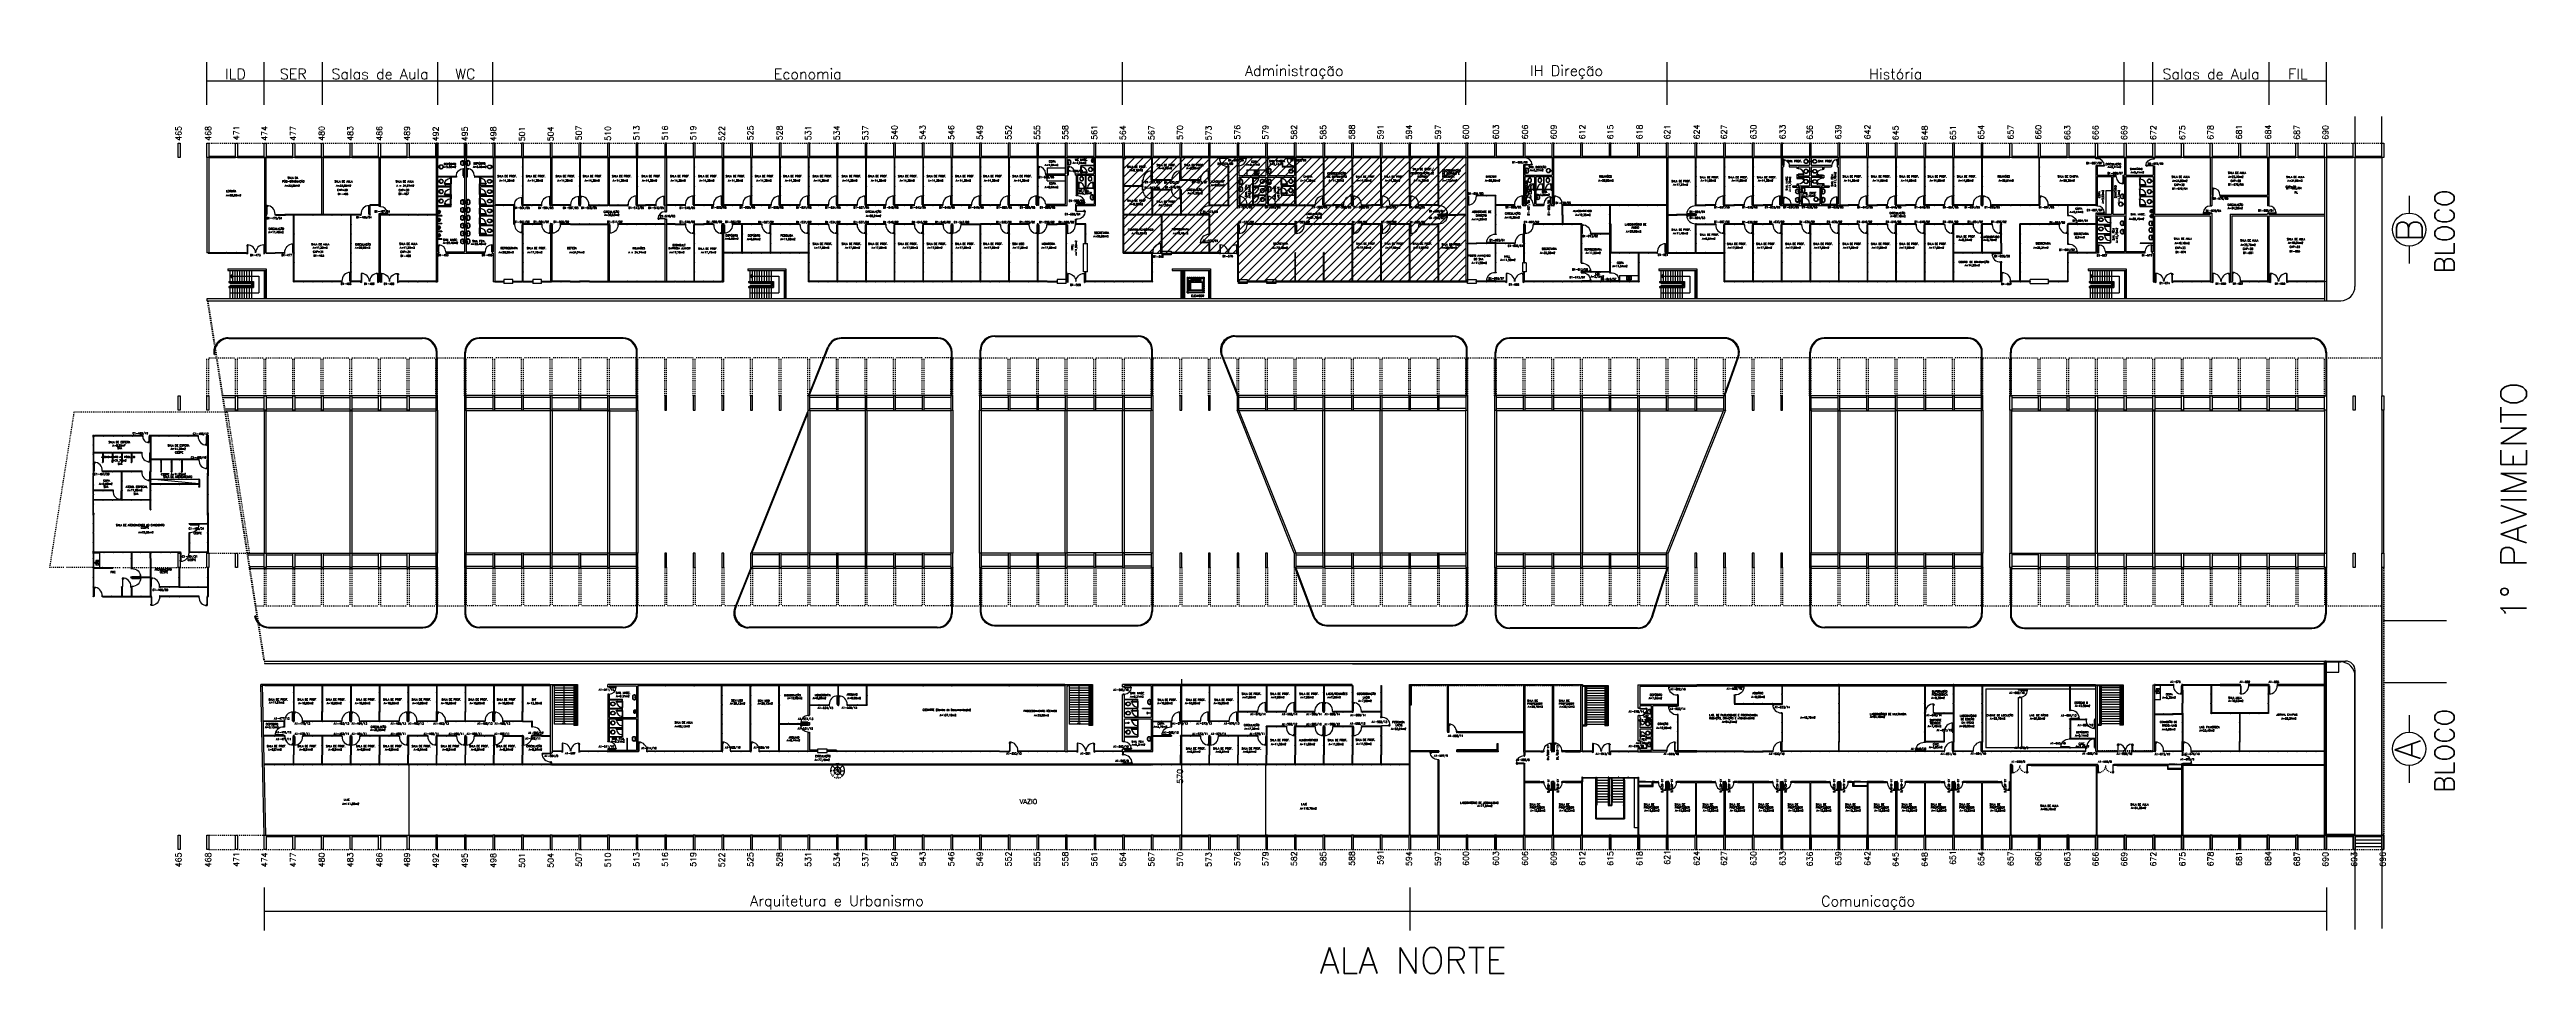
# Model space of a CAD drawing. Extents: x -16 to 243, y 482 to 579.
import ezdxf
from ezdxf.enums import TextEntityAlignment as Align

# ---------------------------------------------------------------- set-up
doc = ezdxf.new("R2010")
doc.units = 0
doc.header["$LTSCALE"] = 0.02
doc.header["$MEASUREMENT"] = 0
doc.linetypes.add('HIDDEN', pattern=[0.375, 0.25, -0.125])
doc.linetypes.add('HIDDEN2', pattern=[0.1875, 0.125, -0.0625])
doc.layers.get('0').update_dxf_attribs({"linetype": 'CONTINUOUS'})
for name, color, linetype in [('1', 1, 'CONTINUOUS'), ('47', 1, 'CONTINUOUS'), ('ALV', 2, 'CONTINUOUS'), ('APSAN', 1, 'CONTINUOUS'), ('AR-ALV-CRT', 2, 'CONTINUOUS'), ('AR-ALV-VT2', 2, 'CONTINUOUS'), ('AR-BNC-VT1', 1, 'CONTINUOUS'), ('AR-BNC-VT2', 1, 'CONTINUOUS'), ('AR-COB-PRJ', 1, 'HIDDEN'), ('AR-COR', 2, 'CONTINUOUS'), ('AR-COR-VT1', 2, 'CONTINUOUS'), ('AR-COR-VT2', 2, 'CONTINUOUS'), ('AR-DIV', 2, 'CONTINUOUS'), ('AR-DIV-EXI', 2, 'CONTINUOUS'), ('AR-ELV', 2, 'CONTINUOUS'), ('AR-ESQ', 7, 'CONTINUOUS'), ('AR-ESQ-CRT', 243, 'CONTINUOUS'), ('AR-EST-CNC', 3, 'CONTINUOUS'), ('AR-EST-CNC-IDE', 2, 'CONTINUOUS'), ('AR-PIS', 1, 'CONTINUOUS'), ('AR-PIS-DSN', 1, 'CONTINUOUS'), ('AR-PIS-VT1', 1, 'CONTINUOUS'), ('AR-PIS-VT2', 1, 'CONTINUOUS'), ('AR-POR-CRT', 173, 'CONTINUOUS'), ('AR-POR-VT1', 191, 'CONTINUOUS'), ('AR-POR-VT2', 212, 'CONTINUOUS'), ('AREA', 2, 'CONTINUOUS'), ('BANC', 2, 'CONTINUOUS'), ('BI-COZ-MOB', 7, 'CONTINUOUS'), ('BI-ESC', 7, 'CONTINUOUS'), ('BI-ESQ', 7, 'CONTINUOUS'), ('BI-POR', 7, 'CONTINUOUS'), ('BI-POR-EXI', 7, 'CONTINUOUS'), ('BL-ESQ-01', 2, 'CONTINUOUS'), ('BL-ESQ-02', 2, 'CONTINUOUS'), ('BL-ESQ-PRJ', 1, 'HIDDEN'), ('BL-MOB-01', 121, 'CONTINUOUS'), ('BL-MOB-02', 122, 'CONTINUOUS'), ('BL-POR-01', 41, 'CONTINUOUS'), ('CENTRO_DE_CUSTO', 1, 'CONTINUOUS'), ('DIV', 2, 'CONTINUOUS'), ('DT-ESQ-CRT', 43, 'CONTINUOUS'), ('DT-ESQ-VT1', 1, 'CONTINUOUS'), ('DT-ESQ-VT2', 2, 'CONTINUOUS'), ('DT-PRJ', 1, 'HIDDEN'), ('ESC', 1, 'CONTINUOUS'), ('ESQ', 1, 'CONTINUOUS'), ('ESTR', 3, 'CONTINUOUS'), ('MACANETA', 2, 'CONTINUOUS'), ('MARCO', 2, 'CONTINUOUS'), ('NOPILAR1', 2, 'CONTINUOUS'), ('PAREDE', 1, 'CONTINUOUS'), ('PEÇAS', 1, 'CONTINUOUS'), ('PISO', 1, 'CONTINUOUS'), ('PORTA', 2, 'CONTINUOUS'), ('PROJ', 1, 'HIDDEN2'), ('SIMB', 1, 'CONTINUOUS'), ('SOLEIRA', 1, 'CONTINUOUS'), ('TEXTO', 2, 'CONTINUOUS'), ('TEXTO-ENDEREÇO', 2, 'CONTINUOUS'), ('TXT-IDENTIFICAÇÃO', 4, 'CONTINUOUS'), ('USO1', 2, 'CONTINUOUS'), ('ÁREA', 2, 'CONTINUOUS')]:
    doc.layers.add(name, color=color, linetype=linetype)
for name, color, linetype, lineweight in [('2COTA', 1, 'CONTINUOUS', 9), ('2H', 1, 'HIDDEN', 15), ('3', 1, 'CONTINUOUS', 25), ('AR-ESQ-VT1', 1, 'CONTINUOUS', 9), ('P', 1, 'CONTINUOUS', 18)]:
    doc.layers.add(name, color=color, linetype=linetype, lineweight=lineweight)
doc.styles.add('1', font='romans.shx')
doc.styles.add('LEGENDA', font='romans.shx', dxfattribs={"height": 0.2})
doc.styles.add('NOPILAR', font='simplex.shx', dxfattribs={"height": 0.6})
doc.styles.add('UNB-100', font='simplex.shx', dxfattribs={"height": 0.2})
doc.styles.add('UNB-100-1', font='simplex.shx', dxfattribs={"height": 0.2})
doc.dimstyles.new('1-600', dxfattribs={"dimtxt": 1.1, "dimasz": 2.5, "dimexe": 2, "dimexo": 4, "dimgap": 0.2, "dimtad": 1, "dimdec": 0, "dimzin": 4, "dimdsep": 46, "dimlunit": 6, "dimtxsty": '1', "dimblk1": 'NONE', "dimblk2": 'NONE', "dimsah": 1, "dimcen": 0, "dimclrd": 2, "dimclre": 2, "dimclrt": 2, "dimadec": 0, "dimazin": 0, "dimtfac": 1, "dimtdec": 0, "dimtmove": 2, "dimatfit": 3, "dimldrblk": 'NONE', "dimfxl": 0, "dimtolj": 1, "dimtzin": 0, "dimarcsym": 0})

# ---------------------------------------------------------------- blocks, each defined once
blk = doc.blocks.new('DIVMT-SLN')
for p, q in [((-0.03, 0.03), (-0.03, 0.006)), ((-0.008, 0.03), (-0.03, 0.03)), ((-0.0185, 0.006), (-0.03, 0.006)), ((-0.0185, -0.006), (-0.0185, 0.006)), ((-0.008, 0.03), (-0.008, 0.02)), ((-0.008, 0.02), (0.008, 0.02)), ((-0.0051, 0), (0.0051, 0)), ((0.0051, 0), (-0.0051, 0)), ((-0.0051, 0), (0.0051, 0)), ((0, -0.0051), (0, 0.0051)), ((0, 0.0051), (0, -0.0051)), ((0.008, 0.03), (0.008, 0.02)), ((0.008, 0.03), (0.03, 0.03)), ((0.0205, 0.006), (0.03, 0.006)), ((0.0205, -0.006), (0.0205, 0.006)), ((0.0205, 0.006), (0.0205, -0.006)), ((0.0205, 0.006), (0.03, 0.006)), ((0.97, 0.03), (0.03, 0.03)), ((0.03, 0.006), (0.03, 0.03)), ((0.03, -0.03), (0.03, 0.03)), ((0.03, -0.005), (0.03, 0.005)), ((0.97, -0.03), (0.97, 0.03)), ((0.97, 0.03), (0.97, 0.009)), ((0.97, 0.009), (0.97, 0.027)), ((0.9795, 0.006), (0.97, 0.006)), ((0.97, -0.005), (0.97, 0.005)), ((0.9795, 0.006), (0.9795, -0.006)), ((1.0051, 0), (0.9949, 0)), ((1, 0.0051), (1, -0.0051)), ((-0.0185, -0.006), (-0.03, -0.006)), ((-0.03, -0.03), (-0.03, -0.006)), ((-0.008, -0.03), (-0.03, -0.03)), ((-0.008, -0.03), (-0.008, -0.02)), ((-0.008, -0.02), (0.008, -0.02)), ((0.008, -0.03), (0.008, -0.02)), ((0.008, -0.03), (0.03, -0.03)), ((0.0205, -0.006), (0.03, -0.006)), ((0.0205, -0.006), (0.03, -0.006)), ((0.03, -0.006), (0.03, -0.03)), ((0.97, -0.03), (0.03, -0.03)), ((0.9795, -0.006), (0.97, -0.006)), ((0.97, -0.009), (0.97, -0.027))]:
    blk.add_line(p, q)
blk = doc.blocks.new('PILAR-SLN')
for points in [[(0.2, 0), (0.2, -1.5), (0, -1.5), (0, 0)], [(0.2, -26.49), (0.2, -27.99), (0, -27.99), (0, -26.49)], [(0.2, -42.97), (0.2, -44.47), (0, -44.47), (0, -42.97)], [(0.2, -72.5), (0.2, -74), (0, -74), (0, -72.5)]]:
    blk.add_lwpolyline(points, close=True)
blk = doc.blocks.new('ESQCIR2-SLN')
at = {"color": 2}
for p, q in [((0.06, 0.12), (0, 0.12)), ((0, 0.12), (0, 0)), ((0.06, 0), (0.06, 0.12)), ((1, 0.07), (0.06, 0.07)), ((0.06, 0.05), (1, 0.05)), ((1, 0.12), (1, 0)), ((1.06, 0.12), (1, 0.12)), ((1.06, 0), (1.06, 0.12)), ((2, 0.07), (1.06, 0.07)), ((1.06, 0.05), (2, 0.05)), ((2, 0.12), (2, 0)), ((2.06, 0.12), (2, 0.12)), ((2.06, 0), (2.06, 0.12)), ((3, 0.07), (2.06, 0.07)), ((2.06, 0.05), (3, 0.05)), ((3, 0.12), (3, 0)), ((3.06, 0.12), (3, 0.12)), ((3.06, 0), (3.06, 0.12)), ((4, 0.07), (3.06, 0.07)), ((3.06, 0.05), (4, 0.05)), ((4, 0.12), (4, 0)), ((4.06, 0.12), (4, 0.12)), ((4.06, 0), (4.06, 0.12)), ((5, 0.07), (4.06, 0.07)), ((4.06, 0.05), (5, 0.05)), ((5, 0.12), (5, 0)), ((5.06, 0.12), (5, 0.12)), ((5.06, 0), (5.06, 0.12)), ((6, 0.07), (5.06, 0.07)), ((5.06, 0.05), (6, 0.05)), ((0, 0), (0.06, 0)), ((1, 0), (1.06, 0)), ((2, 0), (2.06, 0)), ((3, 0), (3.06, 0)), ((4, 0), (4.06, 0)), ((5, 0), (5.06, 0))]:
    blk.add_line(p, q, dxfattribs=at)
at = {"color": 1}
for p, q in [((1, 0.12), (0.06, 0.12)), ((2, 0.12), (1.06, 0.12)), ((3, 0.12), (2.06, 0.12)), ((4, 0.12), (3.06, 0.12)), ((5, 0.12), (4.06, 0.12)), ((6, 0.12), (5.06, 0.12)), ((0.06, 0), (1, 0)), ((1.06, 0), (2, 0)), ((2.06, 0), (3, 0)), ((3.06, 0), (4, 0)), ((4.06, 0), (5, 0)), ((5.06, 0), (6, 0))]:
    blk.add_line(p, q, dxfattribs=at)
blk = doc.blocks.new('PDV2E-SLN')
at = {"layer": 'DIV', "color": 1}
for p, q in [((0.02, 0.92), (0.06, 0.92)), ((0.02, 0.92), (0.02, 0.83)), ((0.03, 0.83), (0.02, 0.83)), ((0.03, 0.91), (0.06, 0.91)), ((0.03, 0.91), (0.03, 0.83)), ((0.14, 0.92), (0.1, 0.92)), ((0.13, 0.91), (0.1, 0.91)), ((0.13, 0.91), (0.13, 0.83)), ((0.13, 0.83), (0.14, 0.83)), ((0.14, 0.92), (0.14, 0.83))]:
    blk.add_line(p, q, dxfattribs=at)
at = {"layer": 'DIV'}
for p, q in [((0.05, 0.05), (0.03, 0.05)), ((0.03, 0.05), (0.03, 0.03)), ((0.03, 0.04), (0.03, -0.03)), ((0.05, 0.02), (0.05, 0.05)), ((0.05, 0.02), (0.06, 0.02)), ((0.06, -0.05), (0.06, 0.02)), ((0.07, 0.05), (0.07, 0.96)), ((0.1, 0.96), (0.07, 0.96)), ((0.07, 0.05), (0.1, 0.05)), ((0.1, 0.05), (0.1, 0.96)), ((0.93, -0.05), (0.93, 0.02)), ((0.94, 0.02), (0.93, 0.02)), ((0.94, 0.05), (0.96, 0.05)), ((0.94, 0.02), (0.94, 0.05)), ((0.96, 0.05), (0.96, 0.03)), ((0.96, 0.04), (0.96, -0.03)), ((0.03, -0.03), (0.03, -0.05)), ((0.03, -0.05), (0.06, -0.05)), ((0.96, -0.05), (0.93, -0.05)), ((0.96, -0.03), (0.96, -0.05))]:
    blk.add_line(p, q, dxfattribs=at)
at = {"layer": 'DIV', "color": 1}
blk.add_arc((0.06, 0.1), 0.864, 356.655, 89.8436, dxfattribs=at)
blk = doc.blocks.new('PDV2D-SLN')
at = {"layer": 'DIV'}
for p, q in [((0.03, 0.05), (0.06, 0.05)), ((0.03, 0.03), (0.03, 0.05)), ((0.03, -0.04), (0.03, 0.03)), ((0.06, 0.05), (0.06, -0.02)), ((0.94, 0.05), (0.94, -0.02)), ((0.97, 0.05), (0.94, 0.05)), ((0.97, 0.03), (0.97, 0.05)), ((0.97, -0.04), (0.97, 0.03)), ((0.03, -0.05), (0.03, -0.03)), ((0.05, -0.05), (0.03, -0.05)), ((0.05, -0.02), (0.06, -0.02)), ((0.05, -0.02), (0.05, -0.05)), ((0.08, -0.05), (0.11, -0.05)), ((0.08, -0.05), (0.08, -0.96)), ((0.11, -0.96), (0.08, -0.96)), ((0.11, -0.05), (0.11, -0.96)), ((0.95, -0.02), (0.94, -0.02)), ((0.95, -0.02), (0.95, -0.05)), ((0.95, -0.05), (0.97, -0.05)), ((0.97, -0.05), (0.97, -0.03))]:
    blk.add_line(p, q, dxfattribs=at)
at = {"layer": 'DIV', "color": 1}
for p, q in [((0.04, -0.92), (0.04, -0.83)), ((0.05, -0.83), (0.04, -0.83)), ((0.04, -0.92), (0.08, -0.92)), ((0.05, -0.91), (0.05, -0.83)), ((0.05, -0.91), (0.08, -0.91)), ((0.14, -0.91), (0.11, -0.91)), ((0.15, -0.92), (0.11, -0.92)), ((0.14, -0.91), (0.14, -0.83)), ((0.14, -0.83), (0.15, -0.83)), ((0.15, -0.92), (0.15, -0.83))]:
    blk.add_line(p, q, dxfattribs=at)
blk.add_arc((0.08, -0.1), 0.864, 270.1564, 3.345, dxfattribs=at)
blk = doc.blocks.new('MTT-SLN')
for p, q in [((-0.008, 0.03), (-0.03, 0.03)), ((-0.03, 0.03), (-0.03, 0.006)), ((-0.0185, 0.006), (-0.03, 0.006)), ((-0.0185, -0.006), (-0.0185, 0.006)), ((-0.008, 0.03), (-0.008, 0.02)), ((-0.008, 0.02), (0.008, 0.02)), ((-0.0051, 0), (0.0051, 0)), ((0, -0.0051), (0, 0.0051)), ((0.008, 0.03), (0.03, 0.03)), ((0.008, 0.03), (0.008, 0.02)), ((0.0205, -0.006), (0.0205, 0.006)), ((0.0205, 0.006), (0.03, 0.006)), ((0.03, 0.006), (0.03, 0.03)), ((-0.03, -0.03), (-0.03, -0.006)), ((-0.0185, -0.006), (-0.03, -0.006)), ((-0.008, -0.03), (-0.03, -0.03)), ((-0.008, -0.02), (0.008, -0.02)), ((-0.008, -0.03), (-0.008, -0.02)), ((0.008, -0.03), (0.008, -0.02)), ((0.008, -0.03), (0.03, -0.03)), ((0.0205, -0.006), (0.03, -0.006)), ((0.03, -0.006), (0.03, -0.03))]:
    blk.add_line(p, q)
blk = doc.blocks.new('DIV-SLN')
for p, q in [((-0.0051, 0), (0.0051, 0)), ((0, -0.0051), (0, 0.0051)), ((0.0205, 0.006), (0.03, 0.006)), ((0.0205, -0.006), (0.0205, 0.006)), ((0.03, 0.03), (0.97, 0.03)), ((0.03, 0.03), (0.03, -0.03)), ((0.03, 0.009), (0.03, 0.027)), ((0.03, 0.005), (0.03, -0.005)), ((0.97, 0.03), (0.97, -0.03)), ((0.9795, 0.006), (0.97, 0.006)), ((0.97, 0.005), (0.97, -0.005)), ((0.9795, -0.006), (0.9795, 0.006)), ((1.0051, 0), (0.9949, 0)), ((0.9949, 0), (1.0051, 0)), ((1, -0.0051), (1, 0.0051)), ((0.0205, -0.006), (0.03, -0.006)), ((0.03, -0.03), (0.03, -0.009)), ((0.03, -0.009), (0.03, -0.027)), ((0.03, -0.03), (0.97, -0.03)), ((0.9795, -0.006), (0.97, -0.006))]:
    blk.add_line(p, q)
blk = doc.blocks.new('MTINI-SLN')
for p, q in [((-0.01, 0.03), (-0.03, 0.03)), ((-0.03, 0.01), (-0.03, 0.03)), ((0.03, 0.03), (-0.03, 0.03)), ((-0.03, 0.01), (-0.02, 0.01)), ((-0.02, 0.01), (-0.02, 0)), ((0, 0), (-0.02, 0)), ((-0.01, 0.02), (-0.01, 0.03)), ((-0.01, 0.02), (-0.01, 0.03)), ((-0.01, 0.02), (0.01, 0.02)), ((0.01, 0), (-0.01, 0)), ((0.01, 0.03), (0, 0.03)), ((0, 0.02), (0, 0.02)), ((0, -0.01), (0, 0.01)), ((0.02, 0), (0, 0)), ((0.01, 0.03), (0.03, 0.03)), ((0.01, 0.02), (0.01, 0.03)), ((0.01, 0.02), (0.01, 0.03)), ((0.03, 0.01), (0.02, 0.01)), ((0.02, 0), (0.02, 0.01)), ((0.03, 0.01), (0.03, 0.03))]:
    blk.add_line(p, q)
blk = doc.blocks.new('MACANETA')
at = {"layer": 'MACANETA'}
for p, q in [((-0.08, 0.05), (-0.08, 0.12)), ((-0.06, 0.05), (-0.06, 0.12)), ((-0.06, 0.08), (-0.04, 0.08)), ((-0.06, 0.05), (-0.04, 0.05)), ((-0.04, 0.04), (-0.04, 0.08)), ((-0.04, 0.08), (-0.03, 0.08)), ((-0.04, 0.04), (-0.03, 0.04)), ((0.01, 0.08), (0, 0.08)), ((0.01, 0.04), (0, 0.04)), ((0.01, 0.04), (0.01, 0.08)), ((0.03, 0.08), (0.01, 0.08)), ((0.03, 0.05), (0.01, 0.05)), ((0.03, 0.05), (0.03, 0.12)), ((0.05, 0.05), (0.05, 0.12))]:
    blk.add_line(p, q, dxfattribs=at)
for centre, start, end in [((-0.07, 0.12), 90, 180), ((-0.07, 0.05), 180, 270), ((-0.07, 0.12), 0, 90), ((-0.07, 0.05), 270, 0), ((0.04, 0.12), 90, 180), ((0.04, 0.05), 180, 270), ((0.04, 0.12), 0, 90), ((0.04, 0.05), 270, 0)]:
    blk.add_arc(centre, 0.00874, start, end, dxfattribs=at)
blk = doc.blocks.new('DOOR60-SLN')
at = {"layer": 'PORTA'}
for p, q in [((0.01, -0.6), (0.01, 0)), ((0.01, 0), (0.05, 0)), ((0.05, -0.6), (0.05, 0)), ((0.05, -0.6), (0.01, -0.6))]:
    blk.add_line(p, q, dxfattribs=at)
at = {"layer": 'PORTA', "color": 1}
blk.add_arc((0.01, 0), 0.6, 272.866, 0, dxfattribs=at)
at = {"layer": 'PORTA'}
blk.add_blockref('MACANETA', (0.05, -0.6), dxfattribs=at)
blk = doc.blocks.new('ESCSLA-SLN')
for p, q in [((0, 0), (2.66, 0)), ((2.66, 0), (2.66, -4.29)), ((0, -0.1), (2.56, -0.1)), ((2.26, -0.14), (0.2, -0.14)), ((0.2, -0.14), (0.2, -4.14)), ((2.26, -0.39), (0.2, -0.39)), ((2.26, -0.64), (0.2, -0.64)), ((2.26, -0.89), (0.2, -0.89)), ((2.26, -1.14), (0.2, -1.14)), ((2.26, -1.39), (0.2, -1.39)), ((2.26, -1.64), (0.2, -1.64)), ((2.26, -1.89), (0.2, -1.89)), ((2.26, -2.14), (0.2, -2.14)), ((2.26, -2.39), (0.2, -2.39)), ((2.26, -0.14), (2.26, -4.29)), ((2.36, -0.14), (2.36, -4.19)), ((2.46, -0.14), (2.36, -0.14)), ((2.46, -0.39), (2.36, -0.39)), ((2.46, -0.64), (2.36, -0.64)), ((2.46, -0.89), (2.36, -0.89)), ((2.46, -1.14), (2.36, -1.14)), ((2.46, -1.39), (2.36, -1.39)), ((2.46, -1.64), (2.36, -1.64)), ((2.46, -1.89), (2.36, -1.89)), ((2.46, -2.14), (2.36, -2.14)), ((2.46, -2.39), (2.36, -2.39)), ((2.46, -0.14), (2.46, -4.14)), ((2.46, -0.14), (2.46, -4.14)), ((2.56, -0.1), (2.56, -4.19)), ((2.26, -2.64), (0.2, -2.64)), ((2.26, -2.89), (0.2, -2.89)), ((2.26, -3.14), (0.2, -3.14)), ((2.26, -3.39), (0.2, -3.39)), ((2.26, -3.64), (0.2, -3.64)), ((2.26, -3.89), (0.2, -3.89)), ((2.26, -4.14), (0.2, -4.14)), ((2.66, -4.29), (2.26, -4.29)), ((2.46, -2.64), (2.36, -2.64)), ((2.46, -2.89), (2.36, -2.89)), ((2.46, -3.14), (2.36, -3.14)), ((2.46, -3.39), (2.36, -3.39)), ((2.46, -3.64), (2.36, -3.64)), ((2.46, -3.89), (2.36, -3.89)), ((2.46, -4.14), (2.36, -4.14)), ((2.56, -4.19), (2.36, -4.19))]:
    blk.add_line(p, q)
blk = doc.blocks.new('PDVDP-SLN')
for p, q in [((0.01, 0), (-0.01, 0)), ((0, -0.01), (0, 0.01)), ((0.11, 0.84), (0.11, -0.1)), ((0.15, 0.84), (0.11, 0.84)), ((0.15, 0.84), (0.15, -0.1)), ((1.85, 0.84), (1.89, 0.84)), ((1.85, 0.84), (1.85, -0.1)), ((1.89, 0.84), (1.89, -0.1)), ((0.15, -0.1), (0.11, -0.1))]:
    blk.add_line(p, q)
for centre, radius, start, end in [((0.13, 0), 0.101, 180, 270), ((0.15, 0), 0.843, 0, 90), ((1.85, 0), 0.843, 90, 180), ((1.87, 0), 0.101, 270, 0)]:
    blk.add_arc(centre, radius, start, end)
blk = doc.blocks.new('VDC-P')
for p, q in [((-0.13, 0.19), (0.13, 0.19)), ((-0.11, 0.2), (0.11, 0.2)), ((-0.07, 0.15), (0.07, 0.15)), ((-0.05, 0.15), (-0.03, 0.11)), ((-0.05, 0.02), (-0.05, 0)), ((-0.05, 0), (0.05, 0)), ((-0.04, 0.03), (-0.04, 0.02)), ((0.05, 0.02), (-0.04, 0.02)), ((-0.03, 0.15), (-0.03, 0.11)), ((0.03, 0.11), (-0.03, 0.11)), ((0.03, 0.1), (-0.03, 0.1)), ((0.04, 0.03), (-0.03, 0.03)), ((-0.02, 0.1), (-0.02, 0.03)), ((0.03, 0.15), (0.03, 0.11)), ((0.05, 0.15), (0.03, 0.11)), ((0.03, 0.1), (0.03, 0.03)), ((0.04, 0.03), (0.04, 0.02)), ((0.05, 0.02), (0.05, 0))]:
    blk.add_line(p, q)
for points in [[(0.16, 0.24, 0.050424), (0.18, 0.29, 0.082137), (0.2, 0.38, 0.082137), (0.18, 0.47, 0.090148), (0.14, 0.55, 0.104406), (0.07, 0.6, 0.117345), (0, 0.62, 0.117345), (-0.07, 0.6, 0.104406), (-0.14, 0.55, 0.090148), (-0.18, 0.47, 0.082137), (-0.19, 0.38, 0.082137)], [(-0.19, 0.38, 0.082137), (-0.18, 0.29, 0.050424), (-0.16, 0.24, 0.104406)], [(0.14, 0.25, 0.050424), (0.16, 0.29, 0.082137), (0.18, 0.38, 0.082137), (0.16, 0.47, 0.090148), (0.12, 0.54, 0.104406), (0.06, 0.58, 0.117345), (0, 0.6, 0.117345), (-0.06, 0.58, 0.104406), (-0.12, 0.54, 0.090148), (-0.16, 0.47, 0.082137), (-0.17, 0.38, 0.082137)], [(-0.17, 0.38, 0.082137), (-0.16, 0.29, 0.050424), (-0.14, 0.25, 0.050424)]]:
    blk.add_lwpolyline(points, format="xyb")
for centre in [(-0.08, 0.23), (0.08, 0.23)]:
    blk.add_circle(centre, 0.0101)
for centre, radius, start, end in [((0.08, 0.36), 0.266, 205.6863, 226.7558), ((0.08, 0.36), 0.246, 205.6863, 219.7706), ((-0.07, 0.2), 0.05, 226.7558, 270), ((-0.04, 0.02), 0.005, 90, 180), ((-0.03, 0.03), 0.005, 90, 180), ((-0.03, 0.1), 0.005, 90, 270), ((0.03, 0.1), 0.005, 270, 90), ((0.04, 0.03), 0.005, 0, 90), ((0.05, 0.02), 0.005, 360, 90), ((0.07, 0.2), 0.05, 270, 313.2442), ((-0.08, 0.36), 0.266, 313.2442, 334.3137), ((-0.08, 0.36), 0.246, 320.2294, 334.3137)]:
    blk.add_arc(centre, radius, start, end)
blk = doc.blocks.new('PD80-SLN')
at = {"color": 1}
for p, q in [((-0.78, 0.01), (-0.78, -0.03)), ((-0.78, 0.01), (-0.69, 0.01)), ((-0.69, 0), (-0.69, 0.01)), ((-0.78, -0.1), (-0.78, -0.06)), ((-0.78, -0.1), (-0.69, -0.1)), ((-0.77, 0), (-0.77, -0.03)), ((-0.77, 0), (-0.69, 0)), ((-0.77, -0.09), (-0.77, -0.06)), ((-0.77, -0.09), (-0.69, -0.09)), ((-0.69, -0.09), (-0.69, -0.1))]:
    blk.add_line(p, q, dxfattribs=at)
at = {"color": 2}
for p, q in [((-0.07, 0), (0.07, 0)), ((-0.07, 0), (-0.07, -0.02)), ((0.07, -0.03), (0.07, 0)), ((-0.82, -0.06), (-0.82, -0.03)), ((-0.08, -0.03), (-0.82, -0.03)), ((-0.08, -0.06), (-0.82, -0.06)), ((-0.08, -0.03), (-0.08, -0.06)), ((-0.07, -0.02), (-0.04, -0.02)), ((-0.07, -0.78), (-0.04, -0.78)), ((-0.07, -0.8), (-0.07, -0.78)), ((-0.07, -0.8), (0.07, -0.8)), ((-0.07, -0.8), (0.07, -0.8)), ((-0.04, -0.03), (-0.04, -0.02)), ((-0.04, -0.03), (0.07, -0.03)), ((-0.04, -0.77), (0.07, -0.77)), ((-0.04, -0.77), (-0.04, -0.78)), ((0.07, -0.77), (0.07, -0.8))]:
    blk.add_line(p, q, dxfattribs=at)
at = {"color": 1}
blk.add_arc((-0.09, -0.03), 0.731, 182.6571, 270, dxfattribs=at)
blk = doc.blocks.new('PE80-SLN')
at = {"color": 2}
for p, q in [((0.07, 0), (-0.07, 0)), ((-0.07, -0.03), (-0.07, 0)), ((0.07, 0), (0.07, -0.02)), ((0.04, -0.03), (-0.07, -0.03)), ((0.04, -0.77), (-0.07, -0.77)), ((-0.07, -0.77), (-0.07, -0.8)), ((0.07, -0.8), (-0.07, -0.8)), ((0.07, -0.8), (-0.07, -0.8)), ((0.07, -0.02), (0.04, -0.02)), ((0.04, -0.03), (0.04, -0.02)), ((0.04, -0.77), (0.04, -0.78)), ((0.07, -0.78), (0.04, -0.78)), ((0.07, -0.8), (0.07, -0.78)), ((0.08, -0.03), (0.82, -0.03)), ((0.08, -0.03), (0.08, -0.06)), ((0.08, -0.06), (0.82, -0.06)), ((0.82, -0.06), (0.82, -0.03))]:
    blk.add_line(p, q, dxfattribs=at)
at = {"color": 1}
for p, q in [((0.78, 0.01), (0.69, 0.01)), ((0.69, 0), (0.69, 0.01)), ((0.78, 0.01), (0.78, -0.03)), ((0.77, 0), (0.69, 0)), ((0.77, -0.09), (0.69, -0.09)), ((0.69, -0.09), (0.69, -0.1)), ((0.78, -0.1), (0.69, -0.1)), ((0.77, 0), (0.77, -0.03)), ((0.77, -0.09), (0.77, -0.06)), ((0.78, -0.1), (0.78, -0.06))]:
    blk.add_line(p, q, dxfattribs=at)
blk.add_arc((0.09, -0.03), 0.731, 270, 357.3429, dxfattribs=at)
blk = doc.blocks.new('MICTR-P')
for p, q in [((0, 0.08), (0, 0.16)), ((0, 0.08), (0, -0.08)), ((0.08, 0.08), (0, 0.08)), ((0.01, 0.16), (0.21, 0.16)), ((0.15, 0.15), (0.08, 0.08)), ((0.17, 0.13), (0.08, 0.05)), ((0.08, -0.08), (0.08, 0.08)), ((0, -0.08), (0, -0.16)), ((0, -0.08), (0.08, -0.08)), ((0.01, -0.16), (0.21, -0.16)), ((0.17, -0.13), (0.08, -0.05)), ((0.15, -0.15), (0.08, -0.08))]:
    blk.add_line(p, q)
for radius in [0.025, 0.015]:
    blk.add_circle((0.22, 0), radius)
for centre, radius, start, end in [((0.01, 0.16), 0.01, 90, 180), ((0.09, 0.08), 0.01, 133.3634, 180), ((0.2, 0.1), 0.0675, 49.5319, 133.3634), ((0.2, 0.1), 0.0425, 49.5319, 133.3634), ((0.11, 0), 0.171, 357.4005, 49.5319), ((0.11, 0), 0.196, 358.2793, 49.5319), ((0.01, -0.16), 0.01, 180, 270), ((0.09, -0.08), 0.01, 180, 226.6366), ((0.2, -0.1), 0.0675, 226.6366, 310.4681), ((0.2, -0.1), 0.0425, 226.6366, 310.4681), ((0.11, 0), 0.171, 310.4681, 357.3509), ((0.11, 0), 0.196, 310.4681, 357.7012)]:
    blk.add_arc(centre, radius, start, end)
blk = doc.blocks.new('A$C70DC1065')
at = {"layer": 'APSAN', "color": 1}
for p, q in [((0.32, 0.26), (0.23, 0.26)), ((0.28, 0.3), (0.28, 0.21)), ((0.41, 0.41), (0.32, 0.38)), ((0.41, 0.1), (0.32, 0.13)), ((0.41, 0.41), (0.33, 0.37)), ((0.33, 0.37), (0.33, 0.14)), ((0.41, 0.1), (0.33, 0.14)), ((0.39, 0.34), (0.34, 0.34)), ((0.39, 0.26), (0.34, 0.26)), ((0.39, 0.17), (0.34, 0.17)), ((0.37, 0.32), (0.37, 0.37)), ((0.37, 0.26), (0.37, 0.28)), ((0.37, 0.26), (0.37, 0.23)), ((0.37, 0.2), (0.37, 0.15)), ((0.41, 0.43), (0.41, 0.1)), ((0.41, 0.26), (0.41, 0.41)), ((0.41, 0.26), (0.41, 0.08)), ((0.42, 0.44), (0.42, 0.08))]:
    blk.add_line(p, q, dxfattribs=at)
for centre, radius in [((0.28, 0.26), 0.0315), ((0.28, 0.26), 0.021), ((0.37, 0.34), 0.0137), ((0.37, 0.26), 0.0137), ((0.37, 0.17), 0.0137)]:
    blk.add_circle(centre, radius, dxfattribs=at)
for centre, radius, start, end in [((0.6, 0.26), 0.595, 171.8746, 180), ((0.6, 0.26), 0.595, 180, 188.1254), ((0.21, 0.31), 0.21, 74.8885, 171.8746), ((0.21, 0.31), 0.2, 75.2817, 172.1149), ((0.6, 0.26), 0.587, 172.1149, 180), ((0.6, 0.26), 0.587, 180, 187.8851), ((0.21, 0.2), 0.2, 187.8851, 284.7183), ((0.21, 0.2), 0.21, 188.1254, 285.1115), ((0.46, 0.26), 0.424, 162.413, 180), ((0.46, 0.26), 0.424, 180, 197.587), ((0.18, 0.35), 0.123, 49.4403, 162.413), ((0.18, 0.17), 0.123, 197.587, 310.5597), ((0.13, 0.01), 0.505, 58.0101, 75.2817), ((-3.65, -5.02), 6.72, 53.8347, 54.4403), ((-4.11, -4.66), 6.72, 48.6723, 49.4403), ((-4.11, 5.18), 6.72, 310.5597, 311.3277), ((-3.65, 5.54), 6.72, 305.5597, 306.1653), ((0.13, 0.5), 0.505, 284.7183, 301.9899), ((0.13, 0.01), 0.518, 57.2141, 74.8885), ((0.13, 0.5), 0.518, 285.1115, 302.7859), ((0.3, 0.39), 0.0137, 351.7289, 53.8347), ((0.3, 0.13), 0.0137, 306.1653, 8.2711), ((0.32, 0.37), 0.0126, 0, 48.6723), ((0.32, 0.14), 0.0126, 311.3277, 0), ((0.39, 0.43), 0.0126, 0, 58.0101), ((0.39, 0.08), 0.0126, 301.9899, 0), ((0.41, 0.44), 0.0126, 0, 57.2141), ((0.41, 0.08), 0.0126, 302.7859, 0)]:
    blk.add_arc(centre, radius, start, end, dxfattribs=at)
blk = doc.blocks.new('A$C57A92420')
at = {"layer": 'PEÇAS', "rotation": 270}
blk.add_blockref('A$C70DC1065', (0, 0.42), dxfattribs=at)
blk = doc.blocks.new('A$C45A07D1F')
at = {"layer": 'PEÇAS', "rotation": 90}
blk.add_blockref('A$C57A92420', (0.42, 0), dxfattribs=at)
blk = doc.blocks.new('A$C102A09C0')
at = {"layer": 'PISO', "xscale": -1}
blk.add_blockref('A$C45A07D1F', (0.42, 0), dxfattribs=at)
blk = doc.blocks.new('ESQCIR3-SLN')
for p, q in [((-0.2, 0), (0, 0)), ((-0.2, -0.22), (-0.2, 0)), ((0, 0), (0, -0.22)), ((-6.08, 0), (-6.14, 0)), ((-6.14, 0), (-6.14, -0.12)), ((-6.14, -0.12), (-6.08, -0.12)), ((-5.14, 0), (-6.08, 0)), ((-6.08, -0.12), (-6.08, 0)), ((-5.14, -0.05), (-6.08, -0.05)), ((-6.08, -0.07), (-5.14, -0.07)), ((-6.08, -0.12), (-5.14, -0.12)), ((-5.14, 0), (-5.14, -0.12)), ((-5.08, 0), (-5.14, 0)), ((-5.14, -0.12), (-5.08, -0.12)), ((-4.14, 0), (-5.08, 0)), ((-5.08, -0.12), (-5.08, 0)), ((-4.14, -0.05), (-5.08, -0.05)), ((-5.08, -0.07), (-4.14, -0.07)), ((-5.08, -0.12), (-4.14, -0.12)), ((-4.14, 0), (-4.14, -0.12)), ((-4.08, 0), (-4.14, 0)), ((-4.14, -0.12), (-4.08, -0.12)), ((-3.14, 0), (-4.08, 0)), ((-4.08, -0.12), (-4.08, 0)), ((-3.14, -0.05), (-4.08, -0.05)), ((-4.08, -0.07), (-3.14, -0.07)), ((-4.08, -0.12), (-3.14, -0.12)), ((-3.14, 0), (-3.14, -0.12)), ((-3.08, 0), (-3.14, 0)), ((-3.14, -0.12), (-3.08, -0.12)), ((-3.08, -0.12), (-3.08, 0)), ((-2.14, 0), (-3.08, 0)), ((-2.14, -0.05), (-3.08, -0.05)), ((-3.08, -0.07), (-2.14, -0.07)), ((-3.08, -0.12), (-2.14, -0.12)), ((-2.14, 0), (-2.14, -0.12)), ((-2.08, 0), (-2.14, 0)), ((-2.14, -0.12), (-2.08, -0.12)), ((-2.08, -0.12), (-2.08, 0)), ((-1.14, 0), (-2.08, 0)), ((-1.14, -0.05), (-2.08, -0.05)), ((-2.08, -0.07), (-1.14, -0.07)), ((-2.08, -0.12), (-1.14, -0.12)), ((-1.14, 0), (-1.14, -0.12)), ((-1.08, 0), (-1.14, 0)), ((-1.14, -0.12), (-1.08, -0.12)), ((-0.26, 0), (-1.08, 0)), ((-1.08, -0.12), (-1.08, 0)), ((-0.26, -0.05), (-1.08, -0.05)), ((-1.08, -0.07), (-0.26, -0.07)), ((-1.08, -0.12), (-0.26, -0.12)), ((-0.26, 0), (-0.2, 0)), ((-0.26, -0.12), (-0.26, 0)), ((-0.2, -0.12), (-0.26, -0.12)), ((-0.2, 0), (-0.2, -0.12))]:
    blk.add_line(p, q)
blk = doc.blocks.new('CHUV-P')
for p, q in [((-0.06, 0.01), (-0.35, 0.01)), ((-0.02, 0.02), (-0.06, 0.02)), ((-0.06, -0.02), (-0.06, 0.02)), ((-0.02, 0.01), (-0.06, 0.01)), ((-0.05, 0.02), (0, 0.02)), ((-0.02, 0.02), (-0.02, -0.02)), ((0, 0.02), (0, -0.02)), ((-0.06, -0.01), (-0.35, -0.01)), ((-0.02, -0.01), (-0.06, -0.01)), ((-0.02, -0.02), (-0.06, -0.02)), ((-0.02, -0.02), (-0.05, -0.02)), ((0, -0.02), (-0.02, -0.02))]:
    blk.add_line(p, q)
blk.add_circle((-0.42, 0), 0.075)
for centre, start, end in [((-0.05, 0.02), 90, 180), ((-0.05, -0.02), 180, 270)]:
    blk.add_arc(centre, 0.005, start, end)
blk = doc.blocks.new('PDV1E-SLN')
at = {"layer": 'DIV'}
for p, q in [((-0.94, 0.07), (-0.91, 0.07)), ((-0.94, 0.06), (-0.94, 0.07)), ((-0.94, -0.06), (-0.94, 0.06)), ((-0.91, 0.07), (-0.91, -0.04)), ((0, 0.07), (-0.03, 0.07)), ((-0.03, 0.07), (-0.03, -0.04)), ((0, 0.06), (0, 0.07)), ((0, -0.06), (0, 0.06)), ((-0.94, -0.07), (-0.94, -0.06)), ((-0.92, -0.07), (-0.94, -0.07)), ((-0.92, -0.04), (-0.92, -0.07)), ((-0.92, -0.04), (-0.91, -0.04)), ((-0.08, -0.08), (-0.08, -0.94)), ((-0.05, -0.08), (-0.08, -0.08)), ((-0.08, -0.94), (-0.05, -0.94)), ((-0.05, -0.08), (-0.05, -0.94)), ((-0.02, -0.04), (-0.03, -0.04)), ((-0.02, -0.04), (-0.02, -0.07)), ((-0.02, -0.07), (0, -0.07)), ((0, -0.07), (0, -0.06))]:
    blk.add_line(p, q, dxfattribs=at)
at = {"layer": 'DIV', "color": 1}
for p, q in [((-0.11, -0.81), (-0.12, -0.81)), ((-0.12, -0.9), (-0.12, -0.81)), ((-0.12, -0.9), (-0.08, -0.9)), ((-0.11, -0.89), (-0.11, -0.81)), ((-0.11, -0.89), (-0.08, -0.89)), ((-0.02, -0.89), (-0.05, -0.89)), ((-0.01, -0.9), (-0.05, -0.9)), ((-0.02, -0.81), (-0.01, -0.81)), ((-0.02, -0.89), (-0.02, -0.81)), ((-0.01, -0.9), (-0.01, -0.81))]:
    blk.add_line(p, q, dxfattribs=at)
blk.add_arc((-0.05, -0.08), 0.864, 179.9757, 269.8462, dxfattribs=at)
blk = doc.blocks.new('DIVINI-SLN')
for p, q in [((-0.01, 0), (0, 0)), ((0.01, 0.02), (0, 0.02)), ((0, 0), (0, 0.02)), ((0, -0.01), (0, 0)), ((0, -0.02), (0, 0)), ((0.01, 0.03), (0.03, 0.03)), ((0.01, 0.03), (0.01, 0.02)), ((0.02, 0.01), (0.03, 0.01)), ((0.02, 0.01), (0.02, -0.01)), ((0.02, 0.01), (0.03, 0.01)), ((0.02, 0), (0.02, 0)), ((0.97, 0.03), (0.03, 0.03)), ((0.03, -0.03), (0.03, 0.03)), ((0.03, 0.01), (0.03, 0.03)), ((0.03, -0.01), (0.03, 0)), ((0.97, 0.03), (0.97, 0.01)), ((0.97, 0.01), (0.97, 0.03)), ((0.97, -0.03), (0.97, 0.03)), ((0.98, 0.01), (0.97, 0.01)), ((0.97, -0.01), (0.97, 0)), ((0.98, 0.01), (0.98, -0.01)), ((0.99, 0), (1.01, 0)), ((1, 0.01), (1, -0.01)), ((0, -0.02), (0.01, -0.02)), ((0.01, -0.03), (0.01, -0.02)), ((0.01, -0.03), (0.03, -0.03)), ((0.02, -0.01), (0.03, -0.01)), ((0.02, -0.01), (0.03, -0.01)), ((0.03, -0.01), (0.03, -0.03)), ((0.97, -0.03), (0.03, -0.03)), ((0.98, -0.01), (0.97, -0.01)), ((0.97, -0.01), (0.97, -0.03))]:
    blk.add_line(p, q)
blk = doc.blocks.new('A$C4F355E05')
at = {"layer": 'PISO', "xscale": -1}
blk.add_blockref('A$C45A07D1F', (0.42, 0), dxfattribs=at)
blk = doc.blocks.new('DOOR-80-SLN')
at = {"layer": 'MACANETA'}
for p, q in [((-0.08, -0.76), (-0.08, -0.67)), ((-0.08, -0.67), (-0.08, -0.67)), ((-0.08, -0.76), (-0.08, -0.67)), ((-0.08, -0.74), (-0.05, -0.74)), ((-0.08, -0.76), (-0.05, -0.76)), ((-0.05, -0.73), (-0.05, -0.73)), ((-0.05, -0.76), (-0.05, -0.73)), ((-0.05, -0.76), (-0.05, -0.76)), ((-0.01, -0.73), (-0.02, -0.73)), ((-0.01, -0.76), (-0.02, -0.76)), ((-0.01, -0.76), (-0.01, -0.73)), ((0.01, -0.74), (-0.01, -0.74)), ((0.01, -0.76), (-0.01, -0.76)), ((0.01, -0.76), (0.01, -0.67)), ((0.01, -0.67), (0.01, -0.67)), ((0.01, -0.76), (0.01, -0.67))]:
    blk.add_line(p, q, dxfattribs=at)
at = {"layer": 'PORTA'}
for p, q in [((-0.05, -0.8), (-0.05, 0)), ((-0.02, 0), (-0.05, 0)), ((-0.02, -0.8), (-0.02, 0)), ((-0.05, -0.8), (-0.02, -0.8))]:
    blk.add_line(p, q, dxfattribs=at)
at = {"layer": 'PORTA', "color": 1}
blk.add_arc((-0.02, 0), 0.8, 180, 267.8509, dxfattribs=at)
blk = doc.blocks.new('DOOR-60-SLN')
at = {"layer": 'PORTA'}
for p, q in [((-0.05, -0.6), (-0.05, 0)), ((-0.02, 0), (-0.05, 0)), ((-0.02, -0.6), (-0.02, 0)), ((-0.05, -0.6), (-0.02, -0.6))]:
    blk.add_line(p, q, dxfattribs=at)
at = {"layer": 'PORTA', "color": 1}
blk.add_arc((-0.02, 0), 0.6, 180, 267.134, dxfattribs=at)
at = {"layer": 'PORTA'}
blk.add_blockref('MACANETA', (-0.02, -0.6), dxfattribs=at)
blk = doc.blocks.new('DOOR80-SLN')
at = {"layer": 'MACANETA'}
for p, q in [((-0.02, -0.76), (-0.02, -0.67)), ((-0.02, -0.76), (0.01, -0.76)), ((-0.01, -0.76), (-0.01, -0.67)), ((-0.02, -0.67), (-0.01, -0.67)), ((-0.01, -0.74), (0.01, -0.74)), ((0.01, -0.76), (0.01, -0.73)), ((0.01, -0.73), (0.02, -0.73)), ((0.01, -0.76), (0.02, -0.76)), ((0.05, -0.73), (0.05, -0.73)), ((0.05, -0.76), (0.05, -0.73)), ((0.08, -0.74), (0.05, -0.74)), ((0.05, -0.76), (0.05, -0.76)), ((0.08, -0.76), (0.05, -0.76)), ((0.08, -0.76), (0.08, -0.67)), ((0.08, -0.67), (0.08, -0.67)), ((0.08, -0.76), (0.08, -0.67))]:
    blk.add_line(p, q, dxfattribs=at)
at = {"layer": 'PORTA'}
for p, q in [((0.02, -0.8), (0.02, 0)), ((0.02, 0), (0.05, 0)), ((0.05, -0.8), (0.05, 0)), ((0.05, -0.8), (0.02, -0.8))]:
    blk.add_line(p, q, dxfattribs=at)
at = {"layer": 'PORTA', "color": 1}
blk.add_arc((0.02, 0), 0.8, 272.1491, 0, dxfattribs=at)
blk = doc.blocks.new('INOXA1-P')
at = {"color": 1}
for p, q in [((0.04, 0.01), (0.04, -0.02)), ((0.06, 0.04), (0.07, 0.04)), ((0.13, 0.05), (0.08, 0.04)), ((0.13, 0), (0.08, 0)), ((0.12, 0.23), (0.12, 0.05)), ((0.22, 0.25), (0.14, 0.25)), ((0.15, 0.22), (0.29, 0.04)), ((0.5, 0.25), (0.22, 0.25)), ((0.35, 0.04), (0.49, 0.22)), ((0.52, 0.23), (0.52, -0.23)), ((0.22, -0.03), (0.05, -0.03)), ((0.22, -0.04), (0.05, -0.04)), ((0.06, 0), (0.06, -0.02)), ((0.12, 0), (0.12, -0.03)), ((0.12, -0.04), (0.12, -0.23)), ((0.22, -0.25), (0.14, -0.25)), ((0.15, -0.22), (0.29, -0.04)), ((0.23, -0.03), (0.22, -0.03)), ((0.23, -0.04), (0.22, -0.04)), ((0.5, -0.25), (0.22, -0.25)), ((0.35, -0.04), (0.49, -0.22))]:
    blk.add_line(p, q, dxfattribs=at)
blk.add_lwpolyline([(0.08, 0), (0.07, 0), (0.07, 0.01), (0.07, 0.02), (0.07, 0.02), (0.07, 0.03), (0.07, 0.04), (0.07, 0.04), (0.08, 0.04)], dxfattribs=at)
blk.add_lwpolyline([(0.13, 0.05), (0.14, 0.05), (0.14, 0.04), (0.15, 0.03), (0.15, 0.02), (0.15, 0.01), (0.14, 0.01), (0.14, 0), (0.13, 0), (0.12, 0), (0.12, 0.01), (0.12, 0.01), (0.11, 0.02), (0.12, 0.03), (0.12, 0.04), (0.12, 0.05)], close=True, dxfattribs=at)
for radius in [0.0266, 0.0163]:
    blk.add_circle((0.32, 0), radius, dxfattribs=at)
for centre, radius, start, end in [((0.05, 0.02), 0.0349, 36.1705, 252.2568), ((0.05, 0.02), 0.0189, 62.7367, 235.7375), ((0.07, 0), 0.01, 102.8285, 180), ((0.05, 0.02), 0.0349, 285.5373, 323.9987), ((0.14, 0.23), 0.02, 90, 180), ((0.5, 0.23), 0.02, 360, 90), ((0.05, -0.03), 0.0145, 20.161, 339.839), ((0.05, -0.03), 0.005, 90.0037, 269.9963), ((0.14, -0.23), 0.02, 180, 270), ((0.23, -0.03), 0.00738, 222.6559, 137.3441), ((0.23, -0.03), 0.005, 269.9935, 90.0065), ((0.5, -0.23), 0.02, 270, 360)]:
    blk.add_arc(centre, radius, start, end, dxfattribs=at)
blk = doc.blocks.new('P12X6-SLN')
at = {"color": 2}
for p, q in [((0, -0.12), (0, 0)), ((0, 0), (0.06, 0)), ((0.06, 0), (0.06, -0.12)), ((0.06, -0.12), (0, -0.12))]:
    blk.add_line(p, q, dxfattribs=at)
blk = doc.blocks.new('A$C58B071E3')
at = {"layer": 'PISO', "xscale": -1}
blk.add_blockref('A$C45A07D1F', (0.42, 0), dxfattribs=at)
blk = doc.blocks.new('*D41')
at = {"color": 2, "linetype": 'ByBlock'}
for p, q in [((126.29, 490.7), (126.29, 486.2)), ((222.38, 488.2), (126.29, 488.2)), ((222.38, 490.7), (222.38, 486.2))]:
    blk.add_line(p, q, dxfattribs=at)
at = {"color": 2, "linetype": 'ByBlock', "insert": (174.34, 489.13), "char_height": 1.1, "attachment_point": 5, "style": '1'}
blk.add_mtext('\\A1;Comunicação', dxfattribs=at)
blk = doc.blocks.new('_NONE')
at = {"color": 0, "linetype": 'ByBlock'}
blk.add_circle((0, 0), 0.25, dxfattribs=at)
blk = doc.blocks.new('*D40')
at = {"color": 2, "linetype": 'ByBlock'}
for p, q in [((6.18, 490.7), (6.18, 486.2)), ((126.29, 488.2), (6.18, 488.2)), ((126.29, 490.7), (126.29, 486.2))]:
    blk.add_line(p, q, dxfattribs=at)
at = {"color": 2, "linetype": 'ByBlock', "insert": (66.24, 489.13), "char_height": 1.1, "attachment_point": 5, "style": '1'}
blk.add_mtext('\\A1;Arquitetura e Urbanismo', dxfattribs=at)
blk = doc.blocks.new('*D39')
at = {"color": 2, "linetype": 'ByBlock'}
for p, q in [((0.19, 572.7), (0.19, 577.2)), ((6.19, 572.7), (6.19, 577.2)), ((6.19, 575.2), (0.19, 575.2))]:
    blk.add_line(p, q, dxfattribs=at)
at = {"color": 2, "linetype": 'ByBlock', "insert": (3.19, 575.95), "char_height": 1.1, "attachment_point": 5, "style": '1'}
blk.add_mtext('\\A1;ILD', dxfattribs=at)
blk = doc.blocks.new('*D47')
at = {"layer": 'USO1', "color": 2, "lineweight": -2}
for p, q in [((12.29, 572.7), (12.29, 577.2)), ((24.39, 572.7), (24.39, 577.2)), ((24.39, 575.2), (12.29, 575.2))]:
    blk.add_line(p, q, dxfattribs=at)
at = {"layer": 'USO1', "color": 2, "insert": (18.34, 575.95), "char_height": 1.1, "attachment_point": 5, "rotation": 360, "style": '1'}
blk.add_mtext('\\A1;Salas de Aula', dxfattribs=at)
blk = doc.blocks.new('*D49')
at = {"layer": 'USO1', "color": 2, "lineweight": -2}
for p, q in [((24.39, 572.7), (24.39, 577.2)), ((30.18, 572.7), (30.18, 577.2)), ((30.18, 575.2), (24.39, 575.2))]:
    blk.add_line(p, q, dxfattribs=at)
at = {"layer": 'USO1', "color": 2, "insert": (27.28, 575.95), "char_height": 1.1, "attachment_point": 5, "style": '1'}
blk.add_mtext('\\A1;WC', dxfattribs=at)
blk = doc.blocks.new('*D50')
at = {"layer": 'USO1', "color": 2, "lineweight": -2}
for p, q in [((30.18, 572.7), (30.18, 577.2)), ((96.18, 572.7), (96.18, 577.2)), ((96.18, 575.2), (30.18, 575.2))]:
    blk.add_line(p, q, dxfattribs=at)
at = {"layer": 'USO1', "color": 2, "insert": (63.18, 575.95), "char_height": 1.1, "attachment_point": 5, "style": '1'}
blk.add_mtext('\\A1;Economia', dxfattribs=at)
blk = doc.blocks.new('*D38')
at = {"color": 2, "linetype": 'ByBlock'}
for p, q in [((96.18, 572.7), (96.18, 577.2)), ((132.18, 572.7), (132.18, 577.2)), ((132.18, 575.2), (96.18, 575.2))]:
    blk.add_line(p, q, dxfattribs=at)
at = {"color": 2, "linetype": 'ByBlock', "insert": (114.18, 576.13), "char_height": 1.1, "attachment_point": 5, "style": '1'}
blk.add_mtext('\\A1;Administração', dxfattribs=at)
blk = doc.blocks.new('*D54')
at = {"layer": 'USO1', "color": 2, "lineweight": -2}
for p, q in [((132.18, 572.7), (132.18, 577.2)), ((153.28, 572.7), (153.28, 577.2)), ((153.28, 575.2), (132.18, 575.2))]:
    blk.add_line(p, q, dxfattribs=at)
at = {"layer": 'USO1', "color": 2, "insert": (142.73, 576.13), "char_height": 1.1, "attachment_point": 5, "rotation": 0, "style": '1'}
blk.add_mtext('\\A1;IH Direção', dxfattribs=at)
blk = doc.blocks.new('*D37')
at = {"color": 2, "linetype": 'ByBlock'}
for p, q in [((153.28, 572.7), (153.28, 577.2)), ((201.19, 572.7), (201.19, 577.2)), ((201.19, 575.2), (153.28, 575.2))]:
    blk.add_line(p, q, dxfattribs=at)
at = {"color": 2, "linetype": 'ByBlock', "insert": (177.23, 575.95), "char_height": 1.1, "attachment_point": 5, "rotation": 360, "style": '1'}
blk.add_mtext('\\A1;História', dxfattribs=at)
blk = doc.blocks.new('*D51')
at = {"layer": 'USO1', "color": 2, "lineweight": -2}
for p, q in [((204.19, 572.7), (204.19, 577.2)), ((216.39, 572.7), (216.39, 577.2)), ((216.39, 575.2), (204.19, 575.2))]:
    blk.add_line(p, q, dxfattribs=at)
at = {"layer": 'USO1', "color": 2, "insert": (210.29, 575.95), "char_height": 1.1, "attachment_point": 5, "style": '1'}
blk.add_mtext('\\A1;Salas de Aula', dxfattribs=at)
blk = doc.blocks.new('DIV35')
for p, q in [((-0.008, 0.32), (-0.03, 0.32)), ((-0.03, 0.32), (-0.03, 0.296)), ((-0.0185, 0.296), (-0.03, 0.296)), ((-0.03, 0.26), (-0.03, 0.284)), ((-0.0185, 0.284), (-0.03, 0.284)), ((-0.03, 0.26), (-0.03, 0.03)), ((0.03, 0.26), (-0.03, 0.26)), ((-0.03, 0.26), (-0.009, 0.26)), ((-0.008, 0.26), (-0.03, 0.26)), ((-0.006, 0.03), (-0.03, 0.03)), ((-0.03, 0.008), (-0.03, 0.03)), ((0.03, 0.03), (-0.03, 0.03)), ((-0.03, 0.008), (-0.02, 0.008)), ((-0.009, 0.26), (-0.027, 0.26)), ((-0.02, -0.008), (-0.02, 0.008)), ((-0.0185, 0.284), (-0.0185, 0.296)), ((-0.008, 0.32), (-0.008, 0.31)), ((-0.008, 0.31), (0.008, 0.31)), ((-0.008, 0.27), (0.008, 0.27)), ((-0.008, 0.26), (-0.008, 0.27)), ((-0.006, 0.2695), (0.006, 0.2695)), ((-0.006, 0.2695), (-0.006, 0.26)), ((-0.006, 0.0205), (-0.006, 0.03)), ((-0.006, 0.0205), (-0.006, 0.03)), ((0.006, 0.0205), (-0.006, 0.0205)), ((-0.006, 0.0205), (0.006, 0.0205)), ((-0.0051, 0.29), (0.0051, 0.29)), ((-0.0051, 0.29), (0.0051, 0.29)), ((0.0051, 0), (-0.0051, 0)), ((-0.0051, 0), (0.0051, 0)), ((0.005, 0.26), (-0.005, 0.26)), ((0.005, 0.03), (-0.005, 0.03)), ((0, 0.2951), (0, 0.2849)), ((0, 0.2849), (0, 0.2951)), ((0, -0.0051), (0, 0.0051)), ((0, 0.0051), (0, -0.0051)), ((0, -0.0051), (0, 0.0051)), ((0.006, 0.2695), (0.006, 0.26)), ((0.006, 0.03), (0.03, 0.03)), ((0.006, 0.0205), (0.006, 0.03)), ((0.006, 0.0205), (0.006, 0.03)), ((0.008, 0.32), (0.03, 0.32)), ((0.008, 0.32), (0.008, 0.31)), ((0.008, 0.26), (0.008, 0.27)), ((0.008, 0.26), (0.03, 0.26)), ((0.009, 0.26), (0.027, 0.26)), ((0.03, 0.008), (0.02, 0.008)), ((0.02, -0.008), (0.02, 0.008)), ((0.0205, 0.284), (0.0205, 0.296)), ((0.0205, 0.296), (0.03, 0.296)), ((0.0205, 0.284), (0.03, 0.284)), ((0.03, 0.296), (0.03, 0.32)), ((0.03, 0.284), (0.03, 0.26)), ((0.03, 0.26), (0.03, 0.03)), ((0.03, 0.008), (0.03, 0.03)), ((-0.03, -0.008), (-0.02, -0.008)), ((-0.03, -0.008), (-0.03, -0.03)), ((-0.03, -0.03), (-0.006, -0.03)), ((-0.006, -0.0185), (-0.006, -0.03)), ((0.006, -0.0185), (-0.006, -0.0185)), ((0.006, -0.0185), (0.006, -0.03)), ((0.03, -0.03), (0.006, -0.03)), ((0.03, -0.008), (0.02, -0.008)), ((0.03, -0.008), (0.03, -0.03))]:
    blk.add_line(p, q)
blk = doc.blocks.new('*D48')
at = {"layer": 'USO1', "color": 2, "lineweight": -2}
for p, q in [((6.19, 572.7), (6.19, 577.2)), ((12.29, 572.7), (12.29, 577.2)), ((12.29, 575.2), (6.19, 575.2))]:
    blk.add_line(p, q, dxfattribs=at)
at = {"layer": 'USO1', "color": 2, "insert": (9.24, 575.95), "char_height": 1.1, "attachment_point": 5, "rotation": 0, "style": '1'}
blk.add_mtext('\\A1;SER', dxfattribs=at)
blk = doc.blocks.new('*D52')
at = {"layer": 'USO1', "color": 2, "lineweight": -2}
for p, q in [((216.39, 572.7), (216.39, 577.2)), ((222.39, 572.7), (222.39, 577.2)), ((222.39, 575.2), (216.39, 575.2))]:
    blk.add_line(p, q, dxfattribs=at)
at = {"layer": 'USO1', "color": 2, "insert": (219.39, 575.95), "char_height": 1.1, "attachment_point": 5, "style": '1'}
blk.add_mtext('\\A1;FIL', dxfattribs=at)
blk = doc.blocks.new('piso podotactil')
for p, q in [((1, 1.4), (1, 1)), ((1.4, 1.4), (1, 1.4)), ((1.4, 1), (1, 1)), ((1.4, 1.4), (1.4, 1))]:
    blk.add_line(p, q)
for centre in [(1.025, 1.375), (1.025, 1.325), (1.025, 1.275), (1.025, 1.225), (1.025, 1.175), (1.025, 1.125), (1.025, 1.075), (1.025, 1.025), (1.075, 1.375), (1.075, 1.325), (1.075, 1.275), (1.075, 1.225), (1.075, 1.175), (1.075, 1.125), (1.075, 1.075), (1.075, 1.025), (1.125, 1.375), (1.125, 1.325), (1.125, 1.275), (1.125, 1.225), (1.125, 1.175), (1.125, 1.125), (1.125, 1.075), (1.125, 1.025), (1.175, 1.375), (1.175, 1.325), (1.175, 1.275), (1.175, 1.225), (1.175, 1.175), (1.175, 1.125), (1.175, 1.075), (1.175, 1.025), (1.225, 1.375), (1.225, 1.325), (1.225, 1.275), (1.225, 1.225), (1.225, 1.175), (1.225, 1.125), (1.225, 1.075), (1.225, 1.025), (1.275, 1.375), (1.275, 1.325), (1.275, 1.275), (1.275, 1.225), (1.275, 1.175), (1.275, 1.125), (1.275, 1.075), (1.275, 1.025), (1.325, 1.375), (1.325, 1.325), (1.325, 1.275), (1.325, 1.225), (1.325, 1.175), (1.325, 1.125), (1.325, 1.075), (1.325, 1.025), (1.375, 1.375), (1.375, 1.325), (1.375, 1.275), (1.375, 1.225), (1.375, 1.175), (1.375, 1.125), (1.375, 1.075), (1.375, 1.025)]:
    blk.add_circle(centre, 0.0125)
blk = doc.blocks.new('perfil')
at = {"layer": 'DT-ESQ-CRT', "color": 2}
for p, q in [((0.09, -5.88), (0.13, -5.88)), ((0.13, -5.88), (0.09, -5.88)), ((0.09, -5.88), (0.09, -5.88)), ((0.17, -5.78), (0.13, -5.78)), ((0.13, -5.78), (0.13, -5.88)), ((0.13, -5.88), (0.13, -5.78)), ((0.13, -5.78), (0.17, -5.78)), ((0.17, -5.78), (0.17, -5.78))]:
    blk.add_line(p, q, dxfattribs=at)
for centre, radius, start, end in [((0.13, -5.78), 0.002, 90, 180), ((0.13, -5.78), 0.001, 90, 180), ((0.13, -5.88), 0.001, 270, 0), ((0.13, -5.88), 0.002, 270, 0)]:
    blk.add_arc(centre, radius, start, end, dxfattribs=at)
blk = doc.blocks.new('ef01-p')
at = {"layer": 'DT-ESQ-CRT'}
for points in [[(0.03, 0.05, -0.414214), (0.03, 0.05), (0.03, 0.08, 0.414214), (0.03, 0.08), (0, 0.08, 0.414214), (0, 0.08), (0, 0.06), (0, 0.06), (0, 0.08, -0.414214), (0, 0.08), (0.03, 0.08, -0.414214), (0.03, 0.08), (0.03, 0.05, 0.414214), (0.03, 0.05), (0.04, 0.05, -1), (0.04, 0.05), (0, 0.05, -0.414214), (0, 0.05), (0, 0.06), (0, 0.06), (0, 0.05, 0.414214), (0, 0.05), (0.04, 0.05)], [(1.4, 0.09), (1.36, 0.09, -0.414214), (1.36, 0.1), (1.36, 0.11), (1.36, 0.11), (1.36, 0.1, 0.414214), (1.36, 0.09), (1.4, 0.09, 1), (1.4, 0.1), (1.39, 0.1, -0.414214), (1.39, 0.1), (1.39, 0.12, 0.414214), (1.38, 0.12), (1.36, 0.12, 0.414214), (1.36, 0.12), (1.36, 0.11), (1.36, 0.11), (1.36, 0.12, -0.414214), (1.36, 0.12), (1.38, 0.12, -0.414214), (1.39, 0.12), (1.39, 0.1, 0.414214), (1.39, 0.09)], [(1.37, 0.05, 0.414214), (1.38, 0.05), (1.38, 0.08, -0.414214), (1.38, 0.08), (1.4, 0.08, -0.414214), (1.4, 0.08), (1.4, 0.06), (1.4, 0.06), (1.4, 0.08, 0.414214), (1.4, 0.08), (1.38, 0.08, 0.414214), (1.37, 0.08), (1.37, 0.05, -0.414214), (1.37, 0.05), (1.36, 0.05, 1), (1.36, 0.05), (1.4, 0.05, 0.414214), (1.4, 0.05), (1.4, 0.06), (1.4, 0.06), (1.4, 0.05, -0.414214), (1.4, 0.05), (1.36, 0.05)], [(2.75, 0.09), (2.79, 0.09, 0.414214), (2.79, 0.1), (2.79, 0.11), (2.79, 0.11), (2.79, 0.1, -0.414214), (2.79, 0.09), (2.75, 0.09, -1), (2.75, 0.1), (2.77, 0.1, 0.414214), (2.77, 0.1), (2.77, 0.12, -0.414214), (2.77, 0.12), (2.79, 0.12, -0.414214), (2.79, 0.12), (2.79, 0.11), (2.79, 0.11), (2.79, 0.12, 0.414214), (2.79, 0.12), (2.77, 0.12, 0.414214), (2.77, 0.12), (2.77, 0.1, -0.414214), (2.77, 0.09)]]:
    blk.add_lwpolyline(points, format="xyb", dxfattribs=at)
for points in [[(0.04, 0.08), (0.03, 0.08), (0.03, 0.08), (0.04, 0.08, -0.414214), (0.04, 0.08), (0.04, 0.07, -0.414214), (0.04, 0.07), (0.03, 0.07), (0.03, 0.07), (0.04, 0.07, 0.414214), (0.04, 0.07), (0.04, 0.08, 0.414214)], [(1.36, 0.08), (1.37, 0.08), (1.37, 0.08), (1.36, 0.08, 0.414214), (1.36, 0.08), (1.36, 0.07, 0.414214), (1.36, 0.07), (1.37, 0.07), (1.37, 0.07), (1.36, 0.07, -0.414214), (1.36, 0.07), (1.36, 0.08, -0.414214)], [(1.4, 0.12), (1.39, 0.12), (1.39, 0.12), (1.4, 0.12, -0.414214), (1.4, 0.12), (1.4, 0.11, -0.414214), (1.4, 0.11), (1.39, 0.11), (1.39, 0.11), (1.4, 0.11, 0.414214), (1.4, 0.11), (1.4, 0.12, 0.414214)], [(2.76, 0.12), (2.77, 0.12), (2.77, 0.12), (2.76, 0.12, 0.414214), (2.76, 0.12), (2.76, 0.11, 0.414214), (2.76, 0.11), (2.77, 0.11), (2.77, 0.11), (2.76, 0.11, -0.414214), (2.76, 0.11), (2.76, 0.12, -0.414214)], [(2.8, 0.12), (2.77, 0.12), (2.77, 0.12), (2.8, 0.12, -0.414214), (2.8, 0.12), (2.8, 0.09, -0.414214), (2.8, 0.09), (2.77, 0.09), (2.77, 0.09), (2.8, 0.09, 0.414214), (2.8, 0.09), (2.8, 0.12, 0.414214)]]:
    blk.add_lwpolyline(points, format="xyb", close=True, dxfattribs=at)
at = {"layer": 'DT-ESQ-VT1'}
for p, q in [((0, 0.15), (2.8, 0.15)), ((0, 0.12), (1.42, 0.12)), ((0, 0.09), (1.36, 0.09)), ((0, 0), (2.8, 0)), ((0.03, 0.08), (1.38, 0.08)), ((0.04, 0.05), (2.76, 0.05)), ((1.4, 0.09), (2.77, 0.09)), ((1.42, 0.12), (2.77, 0.12)), ((2.77, 0.12), (2.77, 0.12)), ((2.79, 0.09), (2.8, 0.09)), ((2.8, 0.12), (2.8, 0.12))]:
    blk.add_line(p, q, dxfattribs=at)
at = {"layer": 'DT-ESQ-VT2'}
for p, q in [((0.03, 0.06), (1.37, 0.06)), ((0.03, 0.06), (1.37, 0.06)), ((0.03, 0.06), (0.03, 0.06)), ((1.37, 0.06), (1.37, 0.06)), ((1.39, 0.1), (2.77, 0.1)), ((1.39, 0.1), (2.77, 0.1)), ((1.39, 0.1), (1.39, 0.1)), ((2.77, 0.1), (2.77, 0.1))]:
    blk.add_line(p, q, dxfattribs=at)
at = {"extrusion": (0, 0, -1), "zscale": -1, "rotation": 180}
blk.add_blockref('perfil', (0.13, -5.73), dxfattribs=at)
at = {"rotation": 180}
blk.add_blockref('perfil', (2.93, -5.73), dxfattribs=at)
blk = doc.blocks.new('ef02-p2')
at = {"layer": 'DT-ESQ-CRT'}
for p, q in [((1.38, 0.05), (1.36, 0.05)), ((1.4, 0.05), (1.41, 0.05))]:
    blk.add_line(p, q, dxfattribs=at)
blk.add_lwpolyline([(0.03, 0.05, -0.414214), (0.03, 0.05), (0.03, 0.08, 0.414214), (0.03, 0.08), (0, 0.08, 0.414214), (0, 0.08), (0, 0.06), (0, 0.06), (0, 0.08, -0.414214), (0, 0.08), (0.03, 0.08, -0.414214), (0.03, 0.08), (0.03, 0.05, 0.414214), (0.03, 0.05), (0.04, 0.05, -1), (0.04, 0.05), (0, 0.05, -0.414214), (0, 0.05), (0, 0.06), (0, 0.06), (0, 0.05, 0.414214), (0, 0.05), (0.04, 0.05)], format="xyb", dxfattribs=at)
blk.add_lwpolyline([(0.04, 0.08), (0.03, 0.08), (0.03, 0.08), (0.04, 0.08, -0.414214), (0.04, 0.08), (0.04, 0.07, -0.414214), (0.04, 0.07), (0.03, 0.07), (0.03, 0.07), (0.04, 0.07, 0.414214), (0.04, 0.07), (0.04, 0.08, 0.414214)], format="xyb", close=True, dxfattribs=at)
at = {"layer": 'DT-ESQ-CRT', "color": 2}
for points in [[(1.37, 0.08), (1.38, 0.08), (1.38, 0.08), (1.37, 0.08, 0.414214), (1.36, 0.08), (1.36, 0.07, 0.414214), (1.37, 0.07), (1.38, 0.07), (1.38, 0.07), (1.37, 0.07, -0.414214), (1.37, 0.07), (1.37, 0.08, -0.414214)], [(1.4, 0.08), (1.38, 0.08, 0.414214), (1.38, 0.08), (1.38, 0.05), (1.38, 0.05), (1.38, 0.08, -0.414214), (1.38, 0.08), (1.39, 0.08, -0.414214), (1.4, 0.08), (1.4, 0.05, 0.414214), (1.4, 0.05), (1.38, 0.05), (1.38, 0.05), (1.36, 0.05, 1), (1.36, 0.05), (1.41, 0.05, 1), (1.41, 0.05), (1.4, 0.05, -0.414214), (1.4, 0.05), (1.4, 0.08, 0.414214)], [(1.41, 0.08), (1.4, 0.08), (1.4, 0.08), (1.41, 0.08, -0.414214), (1.41, 0.08), (1.41, 0.07, -0.414214), (1.41, 0.07), (1.4, 0.07), (1.4, 0.07), (1.41, 0.07, 0.414214), (1.41, 0.07), (1.41, 0.08, 0.414214)], [(2.76, 0.08), (2.77, 0.08), (2.77, 0.08), (2.76, 0.08, 0.414214), (2.76, 0.08), (2.76, 0.07, 0.414214), (2.76, 0.07), (2.77, 0.07), (2.77, 0.07), (2.76, 0.07, -0.414214), (2.76, 0.07), (2.76, 0.08, -0.414214)]]:
    blk.add_lwpolyline(points, format="xyb", close=True, dxfattribs=at)
blk.add_lwpolyline([(2.8, 0.06), (2.8, 0.06), (2.8, 0.08, 0.414214), (2.8, 0.08), (2.78, 0.08, 0.414214), (2.77, 0.08), (2.77, 0.05, -0.414214), (2.77, 0.05), (2.76, 0.05, 1), (2.76, 0.05), (2.8, 0.05, 0.414214), (2.8, 0.05), (2.8, 0.06), (2.8, 0.06), (2.8, 0.05, -0.414214), (2.8, 0.05), (2.76, 0.05), (2.77, 0.05, 0.414214), (2.78, 0.05), (2.78, 0.08, -0.414214), (2.78, 0.08), (2.8, 0.08, -0.414214), (2.8, 0.08), (2.8, 0.06)], format="xyb", dxfattribs=at)
at = {"layer": 'DT-ESQ-VT1'}
for p, q in [((0, 0.15), (2.77, 0.15)), ((0, 0), (2.8, 0)), ((0.03, 0.08), (2.76, 0.08)), ((0.04, 0.05), (2.76, 0.05))]:
    blk.add_line(p, q, dxfattribs=at)
at = {"layer": 'DT-ESQ-VT2'}
for p, q in [((0.03, 0.06), (1.38, 0.06)), ((0.03, 0.06), (1.38, 0.06)), ((0.03, 0.06), (0.03, 0.06)), ((1.38, 0.06), (1.38, 0.06)), ((1.4, 0.06), (2.77, 0.06)), ((1.4, 0.06), (2.77, 0.06)), ((1.4, 0.06), (1.4, 0.06))]:
    blk.add_line(p, q, dxfattribs=at)
at = {"layer": 'DT-ESQ-VT2', "color": 2}
blk.add_line((2.77, 0.06), (2.77, 0.06), dxfattribs=at)
at = {"extrusion": (0, 0, -1), "zscale": -1, "rotation": 180}
blk.add_blockref('perfil', (0.13, -5.73), dxfattribs=at)
at = {"layer": 'DT-ESQ-CRT', "color": 2, "rotation": 180}
blk.add_blockref('perfil', (2.93, -5.73), dxfattribs=at)
blk = doc.blocks.new('PDV1D-SLN')
at = {"layer": 'DIV'}
for p, q in [((0, 0.06), (0, 0.07)), ((0, 0.07), (0.03, 0.07)), ((0, -0.06), (0, 0.06)), ((0.03, 0.07), (0.03, -0.04)), ((0.91, 0.07), (0.91, -0.04)), ((0.94, 0.07), (0.91, 0.07)), ((0.94, 0.06), (0.94, 0.07)), ((0.94, -0.06), (0.94, 0.06)), ((0, -0.07), (0, -0.06)), ((0.02, -0.07), (0, -0.07)), ((0.02, -0.04), (0.03, -0.04)), ((0.02, -0.04), (0.02, -0.07)), ((0.05, -0.08), (0.05, -0.94)), ((0.05, -0.08), (0.08, -0.08)), ((0.08, -0.94), (0.05, -0.94)), ((0.08, -0.08), (0.08, -0.94)), ((0.92, -0.04), (0.91, -0.04)), ((0.92, -0.04), (0.92, -0.07)), ((0.92, -0.07), (0.94, -0.07)), ((0.94, -0.07), (0.94, -0.06))]:
    blk.add_line(p, q, dxfattribs=at)
at = {"layer": 'DIV', "color": 1}
for p, q in [((0.02, -0.81), (0.01, -0.81)), ((0.01, -0.9), (0.01, -0.81)), ((0.01, -0.9), (0.05, -0.9)), ((0.02, -0.89), (0.02, -0.81)), ((0.02, -0.89), (0.05, -0.89)), ((0.11, -0.89), (0.08, -0.89)), ((0.12, -0.9), (0.08, -0.9)), ((0.11, -0.81), (0.12, -0.81)), ((0.11, -0.89), (0.11, -0.81)), ((0.12, -0.9), (0.12, -0.81))]:
    blk.add_line(p, q, dxfattribs=at)
blk.add_arc((0.05, -0.08), 0.864, 270.1538, 0.0243, dxfattribs=at)
blk = doc.blocks.new('esc-a-sl')
at = {"layer": 'AR-COR'}
for p, q in [((-2.81, 11.96), (-2.81, 16.2)), ((-2.81, 16.2), (-2.45, 16.2)), ((-2.71, 12.06), (-2.71, 16.1)), ((-2.71, 16.1), (-2.55, 16.1)), ((-2.55, 12.06), (-2.55, 16.1)), ((-2.45, 12.06), (-2.45, 16.2)), ((-0.1, 16.2), (-0.51, 16.2)), ((-0.51, 12.06), (-0.51, 16.2)), ((-0.1, 16.1), (-0.41, 16.1)), ((-0.41, 12.06), (-0.41, 16.1)), ((-0.1, 11.96), (-2.81, 11.96)), ((-0.1, 12.06), (-2.71, 12.06))]:
    blk.add_line(p, q, dxfattribs=at)
at = {"layer": 'AR-PIS-DSN'}
for p, q in [((-2.61, 12.1), (-2.61, 16.05)), ((-2.61, 16.05), (-2.55, 16.05)), ((-2.61, 12.1), (-2.61, 16.05)), ((-2.61, 15.8), (-2.55, 15.8)), ((-2.45, 16.05), (-0.51, 16.05)), ((-2.45, 15.8), (-0.51, 15.8)), ((-0.41, 16.05), (-0.35, 16.05)), ((-0.35, 12.1), (-0.35, 16.05)), ((-2.61, 15.55), (-2.55, 15.55)), ((-2.61, 15.3), (-2.55, 15.3)), ((-2.61, 15.05), (-2.55, 15.05)), ((-2.61, 14.8), (-2.55, 14.8)), ((-2.61, 14.55), (-2.55, 14.55)), ((-2.61, 14.3), (-2.55, 14.3)), ((-2.61, 14.05), (-2.55, 14.05)), ((-2.61, 13.8), (-2.55, 13.8)), ((-2.61, 13.55), (-2.55, 13.55)), ((-2.61, 13.3), (-2.55, 13.3)), ((-2.61, 13.05), (-2.55, 13.05)), ((-2.45, 15.55), (-0.51, 15.55)), ((-2.45, 15.3), (-0.51, 15.3)), ((-2.45, 15.05), (-0.51, 15.05)), ((-2.45, 14.8), (-0.51, 14.8)), ((-2.45, 14.55), (-0.51, 14.55)), ((-2.45, 14.3), (-0.51, 14.3)), ((-2.45, 14.05), (-0.51, 14.05)), ((-2.45, 13.8), (-0.51, 13.8)), ((-2.45, 13.55), (-0.51, 13.55)), ((-2.45, 13.3), (-0.51, 13.3)), ((-2.45, 13.05), (-0.51, 13.05)), ((-0.41, 15.55), (-0.35, 15.55)), ((-0.41, 15.3), (-0.35, 15.3)), ((-0.41, 15.05), (-0.35, 15.05)), ((-0.41, 14.8), (-0.35, 14.8)), ((-0.41, 14.55), (-0.35, 14.55)), ((-0.41, 14.3), (-0.35, 14.3)), ((-0.41, 14.05), (-0.35, 14.05)), ((-0.41, 13.8), (-0.35, 13.8)), ((-0.41, 13.55), (-0.35, 13.55)), ((-0.41, 13.3), (-0.35, 13.3)), ((-0.41, 13.05), (-0.35, 13.05)), ((-2.61, 12.8), (-2.55, 12.8)), ((-2.61, 12.55), (-2.55, 12.55)), ((-2.61, 12.3), (-2.55, 12.3)), ((-2.61, 12.1), (-2.55, 12.1)), ((-2.45, 12.8), (-0.51, 12.8)), ((-2.45, 12.55), (-0.51, 12.55)), ((-2.45, 12.3), (-0.51, 12.3)), ((-2.45, 12.1), (-0.51, 12.1)), ((-0.41, 12.8), (-0.35, 12.8)), ((-0.41, 12.55), (-0.35, 12.55)), ((-0.41, 12.3), (-0.35, 12.3)), ((-0.41, 12.1), (-0.35, 12.1))]:
    blk.add_line(p, q, dxfattribs=at)
blk = doc.blocks.new('DIV001')
at = {"layer": 'AR-ALV-CRT', "color": 2}
blk.add_line((221.95, 17.64), (221.95, 17.52), dxfattribs=at)
at = {"layer": 'AR-ESQ', "color": 2}
for p, q in [((222.01, 17.64), (221.95, 17.64)), ((221.95, 17.52), (222.01, 17.52)), ((222.01, 17.52), (222.01, 17.64)), ((222.95, 17.59), (222.01, 17.59)), ((222.01, 17.58), (222.95, 17.58)), ((222.95, 17.64), (222.95, 17.52)), ((223.01, 17.64), (222.95, 17.64)), ((222.95, 17.52), (223.01, 17.52)), ((223.01, 17.52), (223.01, 17.64)), ((223.95, 17.59), (223.01, 17.59)), ((223.01, 17.58), (223.95, 17.58)), ((223.95, 17.64), (223.95, 17.52)), ((224.01, 17.64), (223.95, 17.64)), ((223.95, 17.52), (224.01, 17.52)), ((224.01, 17.52), (224.01, 17.64)), ((224.95, 17.59), (224.01, 17.59)), ((224.01, 17.58), (224.95, 17.58)), ((224.95, 17.64), (224.95, 17.52)), ((225.01, 17.64), (224.95, 17.64)), ((224.95, 17.52), (225.01, 17.52)), ((225.01, 17.52), (225.01, 17.64)), ((225.95, 17.59), (225.01, 17.59)), ((225.01, 17.58), (225.95, 17.58)), ((225.95, 17.64), (225.95, 17.52)), ((226.01, 17.64), (225.95, 17.64)), ((225.95, 17.52), (226.01, 17.52)), ((226.01, 17.52), (226.01, 17.64)), ((226.81, 17.59), (226.01, 17.59)), ((226.01, 17.58), (226.81, 17.58))]:
    blk.add_line(p, q, dxfattribs=at)
at = {"layer": 'AR-ESQ', "color": 1}
for p, q in [((222.95, 17.64), (222.01, 17.64)), ((222.01, 17.52), (222.95, 17.52)), ((223.95, 17.64), (223.01, 17.64)), ((223.01, 17.52), (223.95, 17.52)), ((224.95, 17.64), (224.01, 17.64)), ((224.01, 17.52), (224.95, 17.52)), ((225.95, 17.64), (225.01, 17.64)), ((225.01, 17.52), (225.95, 17.52)), ((226.81, 17.64), (226.01, 17.64)), ((226.01, 17.52), (226.81, 17.52))]:
    blk.add_line(p, q, dxfattribs=at)
at = {"layer": 'AR-ESQ', "color": 2, "rotation": 1.79129e-11}
blk.add_blockref('P12X6-SLN', (226.81, 17.64), dxfattribs=at)
blk = doc.blocks.new('DIV002')
at = {"layer": 'AR-ESQ', "color": 2}
for p, q in [((218.95, 17.64), (218.95, 17.52)), ((219.01, 17.64), (218.95, 17.64)), ((218.95, 17.52), (219.95, 17.52)), ((219.01, 17.52), (219.01, 17.64)), ((219.95, 17.59), (219.01, 17.59)), ((219.01, 17.57), (219.95, 17.57)), ((219.95, 17.64), (219.95, 17.52)), ((220.01, 17.64), (219.95, 17.64)), ((219.95, 17.52), (220.01, 17.52)), ((220.01, 17.52), (220.01, 17.64)), ((221.01, 17.59), (220.01, 17.59)), ((220.01, 17.57), (221.01, 17.57))]:
    blk.add_line(p, q, dxfattribs=at)
at = {"layer": 'AR-ESQ', "color": 1}
for p, q in [((219.95, 17.64), (219.01, 17.64)), ((221.01, 17.64), (220.01, 17.64)), ((220.01, 17.52), (221.01, 17.52))]:
    blk.add_line(p, q, dxfattribs=at)
blk = doc.blocks.new('DIV003')
at = {"layer": 'AR-ESQ', "color": 2}
for p, q in [((211.94, 17.64), (212, 17.64)), ((211.94, 17.52), (211.94, 17.64)), ((211.94, 17.64), (212, 17.64)), ((212, 17.52), (211.94, 17.52)), ((212, 17.52), (211.94, 17.52)), ((212, 17.64), (212, 17.52)), ((212, 17.59), (212.94, 17.59)), ((212.94, 17.58), (212, 17.58)), ((212.94, 17.52), (212.94, 17.64)), ((212.94, 17.64), (213, 17.64)), ((213, 17.52), (212.94, 17.52)), ((213, 17.64), (213, 17.52)), ((213, 17.59), (213.94, 17.59)), ((213.94, 17.58), (213, 17.58)), ((213.94, 17.52), (213.94, 17.64)), ((213.94, 17.64), (214, 17.64)), ((214, 17.52), (213.94, 17.52)), ((214, 17.64), (214, 17.52)), ((214, 17.59), (214.95, 17.59)), ((214.95, 17.58), (214, 17.58)), ((214.95, 17.52), (214.95, 17.64)), ((214.95, 17.64), (215.01, 17.64)), ((215.01, 17.52), (215.01, 17.64)), ((215.01, 17.59), (215.95, 17.59)), ((215.95, 17.58), (215.01, 17.58)), ((215.95, 17.64), (215.95, 17.52)), ((216.01, 17.64), (215.95, 17.64)), ((215.95, 17.52), (216.01, 17.52)), ((216.01, 17.52), (216.01, 17.64)), ((216.95, 17.59), (216.01, 17.59)), ((216.01, 17.57), (216.95, 17.57)), ((216.95, 17.64), (216.95, 17.52)), ((217.01, 17.64), (216.95, 17.64)), ((216.95, 17.52), (217.01, 17.52)), ((217.01, 17.52), (217.01, 17.64)), ((217.95, 17.59), (217.01, 17.59)), ((217.01, 17.57), (217.95, 17.57)), ((217.95, 17.64), (217.95, 17.52)), ((218.01, 17.64), (217.95, 17.64)), ((217.95, 17.52), (218.01, 17.52)), ((217.95, 17.52), (218.01, 17.52))]:
    blk.add_line(p, q, dxfattribs=at)
at = {"layer": 'AR-ESQ', "color": 1}
for p, q in [((212, 17.64), (212.94, 17.64)), ((212.94, 17.52), (212, 17.52)), ((213, 17.64), (213.94, 17.64)), ((213.94, 17.52), (213, 17.52)), ((214, 17.64), (215.01, 17.64)), ((215.01, 17.52), (214, 17.52)), ((215.01, 17.64), (215.95, 17.64)), ((215.95, 17.52), (215.01, 17.52)), ((216.95, 17.64), (216.01, 17.64)), ((216.01, 17.52), (216.95, 17.52)), ((217.95, 17.64), (217.01, 17.64)), ((217.01, 17.52), (217.95, 17.52))]:
    blk.add_line(p, q, dxfattribs=at)
blk = doc.blocks.new('DIV005')
at = {"layer": 'AR-ESQ', "color": 2}
for p, q in [((209.12, 17.64), (209.06, 17.64)), ((209.06, 17.52), (209.12, 17.52)), ((209.12, 17.52), (209.12, 17.64)), ((209.12, 17.59), (209.94, 17.59)), ((209.94, 17.58), (209.12, 17.58)), ((209.94, 17.52), (209.94, 17.64)), ((209.94, 17.64), (210, 17.64)), ((210, 17.52), (209.94, 17.52)), ((210, 17.64), (210, 17.52)), ((210, 17.59), (210.94, 17.59)), ((210.94, 17.58), (210, 17.58)), ((210.94, 17.52), (210.94, 17.64)), ((210.94, 17.64), (211, 17.64)), ((211, 17.52), (210.94, 17.52)), ((211, 17.64), (211, 17.52))]:
    blk.add_line(p, q, dxfattribs=at)
at = {"layer": 'AR-ESQ', "color": 1}
for p, q in [((209.12, 17.64), (209.94, 17.64)), ((209.94, 17.52), (209.12, 17.52)), ((210, 17.64), (210.94, 17.64)), ((210.94, 17.52), (210, 17.52))]:
    blk.add_line(p, q, dxfattribs=at)
blk = doc.blocks.new('DIV006')
at = {"layer": 'AR-ALV-CRT', "color": 2}
blk.add_line((191, 17.64), (190.94, 17.64), dxfattribs=at)
at = {"layer": 'AR-ESQ', "color": 2}
for p, q in [((161.11, 17.64), (161.05, 17.64)), ((161.05, 17.52), (161.11, 17.52)), ((161.11, 17.52), (161.11, 17.64)), ((161.94, 17.59), (161.11, 17.59)), ((161.11, 17.58), (161.94, 17.58)), ((161.94, 17.64), (161.94, 17.52)), ((162, 17.64), (161.94, 17.64)), ((161.94, 17.52), (162, 17.52)), ((162, 17.52), (161.94, 17.52)), ((162, 17.52), (162, 17.64)), ((162, 17.58), (162.94, 17.58)), ((162.94, 17.59), (162.01, 17.59)), ((162.94, 17.64), (162.94, 17.52)), ((163, 17.64), (162.94, 17.64)), ((162.94, 17.52), (163, 17.52)), ((163, 17.52), (163, 17.64)), ((163, 17.58), (163.94, 17.58)), ((163.94, 17.59), (163.01, 17.59)), ((163.94, 17.64), (163.94, 17.52)), ((173, 17.64), (172.94, 17.64)), ((172.94, 17.52), (173, 17.52)), ((179, 17.64), (178.94, 17.64)), ((178.94, 17.52), (179, 17.52)), ((179, 17.52), (179, 17.64)), ((179, 17.58), (179.94, 17.58)), ((179.94, 17.59), (179.01, 17.59)), ((179.94, 17.64), (179.94, 17.52)), ((180, 17.64), (179.94, 17.64)), ((179.94, 17.52), (180, 17.52)), ((180, 17.52), (180, 17.64)), ((180, 17.58), (180.94, 17.58)), ((180.94, 17.59), (180.01, 17.59)), ((180.94, 17.64), (180.94, 17.52)), ((181, 17.64), (180.94, 17.64)), ((180.94, 17.52), (181, 17.52)), ((181, 17.52), (181, 17.64)), ((181, 17.58), (181.94, 17.58)), ((181.94, 17.59), (181.01, 17.59)), ((181.94, 17.64), (181.94, 17.52)), ((190.94, 17.64), (190.94, 17.52)), ((191, 17.64), (190.94, 17.64)), ((190.94, 17.52), (191, 17.52)), ((191, 17.52), (191, 17.64)), ((191, 17.58), (191.94, 17.58)), ((191.94, 17.59), (191.01, 17.59)), ((191.94, 17.64), (191.94, 17.52)), ((192, 17.64), (191.94, 17.64)), ((191.94, 17.52), (192, 17.52)), ((192, 17.52), (192, 17.64)), ((192, 17.58), (192.94, 17.58)), ((192.94, 17.59), (192.01, 17.59)), ((192.94, 17.64), (192.94, 17.52)), ((193, 17.64), (192.94, 17.64)), ((192.94, 17.52), (193, 17.52)), ((193, 17.52), (193, 17.64)), ((193, 17.58), (193.94, 17.58)), ((193.94, 17.59), (193.01, 17.59)), ((193.94, 17.64), (193.94, 17.52)), ((194, 17.64), (193.94, 17.64)), ((193.94, 17.52), (194, 17.52)), ((194, 17.52), (194, 17.64)), ((194, 17.58), (194.94, 17.58)), ((194.94, 17.59), (194.01, 17.59)), ((194.94, 17.64), (194.94, 17.52)), ((195, 17.64), (194.94, 17.64)), ((194.94, 17.52), (195, 17.52)), ((195, 17.52), (195, 17.64)), ((195, 17.58), (195.94, 17.58)), ((195.94, 17.59), (195.01, 17.59)), ((195.94, 17.64), (195.94, 17.52)), ((196, 17.64), (195.94, 17.64)), ((195.94, 17.52), (196, 17.52)), ((196, 17.52), (196, 17.64)), ((196, 17.58), (196.94, 17.58)), ((196.94, 17.59), (196.01, 17.59)), ((197, 17.64), (196.94, 17.64)), ((196.94, 17.64), (196.94, 17.52)), ((196.94, 17.52), (197, 17.52)), ((197, 17.52), (197, 17.64)), ((197.94, 17.59), (197, 17.59)), ((197, 17.58), (197.94, 17.58)), ((197.94, 17.64), (197.94, 17.52)), ((198, 17.64), (197.94, 17.64)), ((197.94, 17.52), (198, 17.52)), ((198, 17.52), (198, 17.64)), ((198.94, 17.59), (198, 17.59)), ((198, 17.58), (198.94, 17.58)), ((198.94, 17.64), (198.94, 17.52)), ((199, 17.64), (198.94, 17.64)), ((198.94, 17.52), (199, 17.52)), ((199, 17.52), (199, 17.64)), ((199.94, 17.59), (199, 17.59)), ((199, 17.58), (199.94, 17.58)), ((199.94, 17.64), (199.94, 17.52)), ((200, 17.64), (199.94, 17.64)), ((199.94, 17.52), (200, 17.52)), ((200, 17.52), (200, 17.64)), ((200.94, 17.59), (200, 17.59)), ((200, 17.58), (200.94, 17.58)), ((200.94, 17.64), (200.94, 17.52)), ((201, 17.64), (200.94, 17.64)), ((200.94, 17.52), (201, 17.52)), ((201, 17.52), (201, 17.64)), ((201.94, 17.59), (201, 17.59)), ((201, 17.58), (201.94, 17.58)), ((201.94, 17.64), (201.94, 17.52)), ((202, 17.64), (201.94, 17.64)), ((201.94, 17.52), (202, 17.52)), ((202, 17.52), (202, 17.64)), ((202.82, 17.59), (202, 17.59)), ((202, 17.58), (202.82, 17.58)), ((202.82, 17.64), (202.88, 17.64)), ((202.82, 17.52), (202.82, 17.64)), ((202.88, 17.52), (202.82, 17.52)), ((202.88, 17.64), (202.88, 17.52))]:
    blk.add_line(p, q, dxfattribs=at)
at = {"layer": 'AR-ESQ', "color": 1}
for p, q in [((161.94, 17.64), (161.11, 17.64)), ((161.11, 17.52), (161.94, 17.52)), ((162, 17.52), (162.94, 17.52)), ((162.94, 17.64), (162.01, 17.64)), ((163, 17.52), (163.94, 17.52)), ((163.94, 17.64), (163.01, 17.64)), ((179, 17.52), (179.94, 17.52)), ((179.94, 17.64), (179.01, 17.64)), ((180, 17.52), (180.94, 17.52)), ((180.94, 17.64), (180.01, 17.64)), ((181, 17.52), (181.94, 17.52)), ((181.94, 17.64), (181.01, 17.64)), ((191, 17.52), (191.94, 17.52)), ((191.94, 17.64), (191.01, 17.64)), ((192, 17.52), (192.94, 17.52)), ((192.94, 17.64), (192.01, 17.64)), ((193, 17.52), (193.94, 17.52)), ((193.94, 17.64), (193.01, 17.64)), ((194, 17.52), (194.94, 17.52)), ((194.94, 17.64), (194.01, 17.64)), ((195, 17.52), (195.94, 17.52)), ((195.94, 17.64), (195.01, 17.64)), ((196, 17.52), (196.94, 17.52)), ((196.94, 17.64), (196.01, 17.64)), ((197.94, 17.64), (197, 17.64)), ((197, 17.52), (197.94, 17.52)), ((198.94, 17.64), (198, 17.64)), ((198, 17.52), (198.94, 17.52)), ((199.94, 17.64), (199, 17.64)), ((199, 17.52), (199.94, 17.52)), ((200.94, 17.64), (200, 17.64)), ((200, 17.52), (200.94, 17.52)), ((201.94, 17.64), (201, 17.64)), ((201, 17.52), (201.94, 17.52)), ((202.82, 17.64), (202, 17.64)), ((202, 17.52), (202.82, 17.52))]:
    blk.add_line(p, q, dxfattribs=at)
at = {"layer": 'AR-ESQ'}
for p, q in [((164, 17.64), (163.94, 17.64)), ((163.94, 17.52), (164, 17.52)), ((166, 17.58), (166.94, 17.58)), ((166, 17.52), (166.94, 17.52)), ((166.94, 17.64), (166.01, 17.64)), ((166.94, 17.59), (166.01, 17.59)), ((172.94, 17.64), (172.94, 17.52)), ((182, 17.64), (181.94, 17.64)), ((181.94, 17.52), (182, 17.52))]:
    blk.add_line(p, q, dxfattribs=at)
at = {"layer": 'AR-ESQ-CRT'}
for p, q in [((166.94, 17.64), (166.94, 17.52)), ((167, 17.64), (166.94, 17.64)), ((166.94, 17.52), (167, 17.52))]:
    blk.add_line(p, q, dxfattribs=at)
at = {"layer": 'AR-ESQ-CRT', "color": 2}
blk.add_line((178.94, 17.64), (178.94, 17.52), dxfattribs=at)
at = {"layer": 'AR-ESQ', "color": 2, "rotation": 1.62844e-11}
for p in [(163.94, 17.52), (169.94, 17.52), (172.94, 17.52)]:
    blk.add_blockref('ESQCIR2-SLN', p, dxfattribs=at)
at = {"layer": 'AR-ESQ', "rotation": 1.62844e-11}
for p in [(166.94, 17.52), (181.94, 17.52), (184.94, 17.52)]:
    blk.add_blockref('ESQCIR2-SLN', p, dxfattribs=at)
blk = doc.blocks.new('pm02')
at = {"layer": 'BL-ESQ-02', "color": 2}
for p, q in [((0.01, 0.1), (0.01, 0)), ((0.04, 0.1), (0.01, 0.1)), ((0.04, 0), (0.01, 0)), ((0.04, 0.1), (0.04, 0)), ((0.87, 0.1), (0.84, 0.1)), ((0.84, 0.1), (0.84, 0)), ((0.84, 0), (0.87, 0)), ((0.87, 0), (0.87, 0.1))]:
    blk.add_line(p, q, dxfattribs=at)
for points in [[(0, 0.01), (0, 0.09), (0.01, 0.09)], [(0.01, 0.01), (0, 0.01)]]:
    blk.add_lwpolyline(points, dxfattribs=at)
for points in [[(0.04, 0.9), (0.04, 0.1), (0.08, 0.1), (0.08, 0.9)], [(0.04, 0.04), (0.04, 0.06), (0.05, 0.06), (0.05, 0.04)], [(0.84, 0.04), (0.84, 0.06), (0.83, 0.06), (0.83, 0.04)]]:
    blk.add_lwpolyline(points, close=True, dxfattribs=at)
at = {"layer": 'DT-ESQ-VT1'}
for points in [[(0.03, 0.85), (-0.01, 0.85, 0.414214), (-0.02, 0.85), (-0.02, 0.77, 0.414214), (-0.01, 0.76), (0.02, 0.76), (0.02, 0.77), (0, 0.77), (0, 0.84), (0.03, 0.84)], [(0.08, 0.85), (0.13, 0.85, -0.414214), (0.14, 0.85), (0.14, 0.77, -0.414214), (0.13, 0.76), (0.1, 0.76), (0.1, 0.77), (0.12, 0.77), (0.12, 0.84), (0.08, 0.84)]]:
    blk.add_lwpolyline(points, format="xyb", dxfattribs=at)
for points in [[(0.04, 0.87), (0.04, 0.82), (0.03, 0.82), (0.03, 0.87)], [(0.04, 0.1), (0.07, 0.1), (0.07, 0.1), (0.04, 0.1)], [(0.04, 0.1), (0.04, 0.08), (0.04, 0.08), (0.04, 0.1)], [(0.08, 0.87), (0.08, 0.82), (0.08, 0.82), (0.08, 0.87)]]:
    blk.add_lwpolyline(points, close=True, dxfattribs=at)
blk.add_arc((0.04, 0.1), 0.802, 357.498, 87.498, dxfattribs=at)
blk = doc.blocks.new('em02')
at = {"layer": 'BL-ESQ-01', "color": 1}
for p, q in [((0.33, 0.1), (0.03, 0.1)), ((0.33, 0), (0.03, 0))]:
    blk.add_line(p, q, dxfattribs=at)
blk = doc.blocks.new('pm03')
at = {"layer": 'BL-ESQ-01', "color": 1}
for points in [[(0.03, 0.85), (-0.01, 0.85, 0.414214), (-0.02, 0.85), (-0.02, 0.77, 0.414214), (-0.01, 0.76), (0.02, 0.76), (0.02, 0.77), (0, 0.77), (0, 0.84), (0.03, 0.84)], [(0.08, 0.85), (0.13, 0.85, -0.414214), (0.14, 0.85), (0.14, 0.77, -0.414214), (0.13, 0.76), (0.1, 0.76), (0.1, 0.77), (0.12, 0.77), (0.12, 0.84), (0.08, 0.84)], [(1.6, 0.85), (1.56, 0.85, 0.414214), (1.55, 0.85), (1.55, 0.77, 0.414214), (1.56, 0.76), (1.58, 0.76), (1.58, 0.77), (1.56, 0.77), (1.56, 0.84), (1.6, 0.84)], [(1.65, 0.85), (1.69, 0.85, -0.414214), (1.7, 0.85), (1.7, 0.77, -0.414214), (1.69, 0.76), (1.66, 0.76), (1.66, 0.77), (1.68, 0.77), (1.68, 0.84), (1.65, 0.84)]]:
    blk.add_lwpolyline(points, format="xyb", dxfattribs=at)
for points in [[(0.04, 0.87), (0.04, 0.82), (0.03, 0.82), (0.03, 0.87)], [(0.08, 0.87), (0.08, 0.82), (0.08, 0.82), (0.08, 0.87)], [(1.61, 0.87), (1.61, 0.82), (1.6, 0.82), (1.6, 0.87)], [(1.64, 0.87), (1.64, 0.82), (1.65, 0.82), (1.65, 0.87)]]:
    blk.add_lwpolyline(points, close=True, dxfattribs=at)
at = {"layer": 'BL-ESQ-02', "color": 2}
for p, q in [((0.01, 0.1), (0.01, 0)), ((0.04, 0.1), (0.01, 0.1)), ((0.04, 0), (0.01, 0)), ((0.04, 0.1), (0.04, 0)), ((1.64, 0.1), (1.67, 0.1)), ((1.64, 0.1), (1.64, 0)), ((1.64, 0), (1.67, 0)), ((1.67, 0.1), (1.67, 0))]:
    blk.add_line(p, q, dxfattribs=at)
for points in [[(0, 0.01), (0, 0.09), (0.01, 0.09)], [(0.01, 0.01), (0, 0.01)]]:
    blk.add_lwpolyline(points, dxfattribs=at)
for points in [[(0.04, 0.9), (0.04, 0.1), (0.08, 0.1), (0.08, 0.9)], [(0.04, 0.04), (0.04, 0.06), (0.05, 0.06), (0.05, 0.04)], [(1.64, 0.9), (1.64, 0.1), (1.61, 0.1), (1.61, 0.9)], [(1.64, 0.04), (1.64, 0.06), (1.63, 0.06), (1.63, 0.04)]]:
    blk.add_lwpolyline(points, close=True, dxfattribs=at)
at = {"layer": 'BL-ESQ-PRJ'}
for centre, start, end in [((0.04, 0.1), 359.9365, 87.498), ((1.64, 0.1), 92.502, 180.0635)]:
    blk.add_arc(centre, 0.802, start, end, dxfattribs=at)
at = {"layer": 'DT-ESQ-VT1'}
for points in [[(0.04, 0.1), (0.07, 0.1), (0.07, 0.1), (0.04, 0.1)], [(0.04, 0.1), (0.04, 0.08), (0.04, 0.08), (0.04, 0.1)], [(1.64, 0.1), (1.62, 0.1), (1.62, 0.1), (1.64, 0.1)], [(1.64, 0.1), (1.64, 0.08), (1.64, 0.08), (1.64, 0.1)]]:
    blk.add_lwpolyline(points, close=True, dxfattribs=at)
blk = doc.blocks.new('fac-escada-planta sobreloja')
at = {"layer": 'AR-COR-VT1', "linetype": 'Continuous'}
for points in [[(-2.99, 4.36), (-2.99, 4.37), (-3.05, 4.37), (-3.05, 4.31), (-3.05, 4.31)], [(-3, 4.02), (-2.99, 4.02), (-2.99, 3.95), (-3.05, 3.95), (-3.05, 4.02), (-3.05, 4.02)], [(-3, 4.31), (-2.99, 4.31), (-2.99, 4.32)], [(-1.57, 4.36), (-1.57, 4.37), (-1.5, 4.37), (-1.5, 4.31), (-1.51, 4.31)], [(-1.56, 4.31), (-1.57, 4.31), (-1.57, 4.32)], [(-1.56, 3.32), (-1.57, 3.32), (-1.57, 3.38), (-1.56, 3.38)], [(-1.51, 3.38), (-1.5, 3.38), (-1.5, 3.32), (-1.51, 3.32)], [(-0.2, 4.36), (-0.2, 4.37), (-0.27, 4.37), (-0.27, 4.31), (-0.26, 4.31)], [(-0.26, 3.32), (-0.27, 3.32), (-0.27, 3.38), (-0.26, 3.38)], [(-0.21, 4.31), (-0.2, 4.31), (-0.2, 4.32)], [(-0.21, 3.38), (-0.2, 3.38), (-0.2, 3.32), (-0.21, 3.32)], [(0.04, 4.18), (0.03, 4.18), (0.03, 4.24), (0.04, 4.24)], [(0.04, 3.32), (0.03, 3.32), (0.03, 3.38), (0.04, 3.38)], [(0.09, 4.24), (0.1, 4.24), (0.1, 4.18), (0.09, 4.18)], [(0.09, 3.38), (0.1, 3.38), (0.1, 3.32), (0.09, 3.32)], [(0.83, 4.36), (0.83, 4.37), (0.76, 4.37), (0.76, 4.36)], [(0.76, 4.32), (0.76, 4.31), (0.83, 4.31), (0.83, 4.32)], [(1.34, 4.18), (1.33, 4.18), (1.33, 4.24), (1.34, 4.24)], [(1.34, 3.32), (1.33, 3.32), (1.33, 3.38), (1.34, 3.38)], [(1.39, 4.24), (1.4, 4.24), (1.4, 4.18), (1.39, 4.18)], [(1.39, 3.38), (1.4, 3.38), (1.4, 3.32), (1.39, 3.32)], [(1.86, 4.36), (1.86, 4.37), (1.79, 4.37), (1.79, 4.36)], [(1.79, 4.32), (1.79, 4.31), (1.86, 4.31), (1.86, 4.32)], [(2.82, 4.36), (2.82, 4.37), (2.89, 4.37), (2.89, 4.31), (2.88, 4.31)], [(2.83, 4.31), (2.82, 4.31), (2.82, 4.32)], [(2.83, 4.02), (2.82, 4.02), (2.82, 3.95), (2.89, 3.95), (2.89, 4.02), (2.88, 4.02)], [(-1.56, 2.47), (-1.57, 2.47), (-1.57, 2.53), (-1.56, 2.53)], [(-1.56, 1.42), (-1.57, 1.42), (-1.57, 1.48), (-1.56, 1.48)], [(-1.5, 0.03), (-1.5, 0.02), (-1.57, 0.02), (-1.57, 0.08), (-1.56, 0.08)], [(-1.51, 2.53), (-1.5, 2.53), (-1.5, 2.47), (-1.51, 2.47)], [(-1.51, 1.48), (-1.5, 1.48), (-1.5, 1.42), (-1.51, 1.42)], [(-1.51, 0.08), (-1.5, 0.08), (-1.5, 0.07)], [(-0.59, 0.07), (-0.59, 0.08), (-0.52, 0.08), (-0.52, 0.07)], [(-0.52, 0.03), (-0.52, 0.02), (-0.59, 0.02), (-0.59, 0.03)], [(-0.26, 2.47), (-0.27, 2.47), (-0.27, 2.53), (-0.26, 2.53)], [(-0.26, 1.48), (-0.27, 1.48), (-0.27, 1.42), (-0.2, 1.42), (-0.2, 1.43)], [(-0.21, 2.53), (-0.2, 2.53), (-0.2, 2.47), (-0.21, 2.47)], [(-0.2, 1.47), (-0.2, 1.48), (-0.21, 1.48)], [(0.04, 2.47), (0.03, 2.47), (0.03, 2.53), (0.04, 2.53)], [(0.09, 1.48), (0.1, 1.48), (0.1, 1.42), (0.03, 1.42), (0.03, 1.43)], [(0.03, 1.47), (0.03, 1.48), (0.04, 1.48)], [(0.09, 2.53), (0.1, 2.53), (0.1, 2.47), (0.09, 2.47)], [(0.35, 0.07), (0.35, 0.08), (0.42, 0.08), (0.42, 0.07)], [(0.42, 0.03), (0.42, 0.02), (0.35, 0.02), (0.35, 0.03)], [(1.34, 2.47), (1.33, 2.47), (1.33, 2.53), (1.34, 2.53)], [(1.34, 1.42), (1.33, 1.42), (1.33, 1.48), (1.34, 1.48)], [(1.39, 0.08), (1.4, 0.08), (1.4, 0.02), (1.33, 0.02), (1.33, 0.03)], [(1.33, 0.07), (1.33, 0.08), (1.34, 0.08)], [(1.39, 2.53), (1.4, 2.53), (1.4, 2.47), (1.39, 2.47)], [(1.39, 1.48), (1.4, 1.48), (1.4, 1.42), (1.39, 1.42)]]:
    blk.add_lwpolyline(points, dxfattribs=at)
at = {"layer": 'AR-COR-VT2', "linetype": 'Continuous'}
for p, q in [((-3.05, 4.36), (-1.51, 4.36)), ((-3.05, 4.36), (-3, 4.32)), ((-3, 4.32), (-1.56, 4.32)), ((-1.56, 4.32), (-1.51, 4.36)), ((-1.56, 0.03), (-1.56, 4.32)), ((-1.51, 0.07), (-1.51, 4.36)), ((-0.26, 1.43), (-0.26, 4.36)), ((-0.26, 4.36), (2.88, 4.36)), ((-0.26, 4.36), (-0.21, 4.32)), ((-0.21, 1.47), (-0.21, 4.32)), ((-0.21, 4.32), (2.83, 4.32)), ((2.88, 4.36), (2.83, 4.32))]:
    blk.add_line(p, q, dxfattribs=at)
at = {"layer": 'AR-COR-VT2'}
for p, q in [((-3.05, 4.36), (-3.05, 3.95)), ((-3, 4.32), (-3, 3.95)), ((0.04, 4.26), (0.04, 1.47)), ((0.09, 4.26), (0.04, 4.26)), ((0.09, 4.26), (0.09, 1.43)), ((1.34, 4.26), (1.34, 0.07)), ((1.39, 4.26), (1.34, 4.26)), ((1.39, 4.26), (1.39, 0.03)), ((2.83, 4.32), (2.83, 3.95)), ((2.88, 4.36), (2.88, 3.95)), ((-1.51, 0.07), (-1.56, 0.03)), ((-1.56, 0.03), (1.39, 0.03)), ((-1.51, 0.07), (1.34, 0.07)), ((-0.26, 1.47), (-0.26, 1.47)), ((-0.21, 1.47), (-0.26, 1.43)), ((-0.26, 1.43), (0.09, 1.43)), ((-0.21, 1.47), (0.04, 1.47)), ((0.04, 1.47), (0.09, 1.43)), ((1.34, 0.07), (1.39, 0.03)), ((1.34, 0.07), (1.39, 0.03)), ((1.39, 0.07), (1.39, 0.07))]:
    blk.add_line(p, q, dxfattribs=at)
at = {"layer": 'AR-PIS-VT1', "ltscale": 0.2}
for p, q in [((-1.48, 4.35), (-0.28, 4.35)), ((-1.48, 4.3), (-1.48, 4.35)), ((-1.48, 4.06), (-0.28, 4.06)), ((-1.48, 3.78), (-0.28, 3.78)), ((-1.48, 3.5), (-0.28, 3.5)), ((-1.48, 3.21), (-0.28, 3.21)), ((-1.48, 2.93), (-0.28, 2.93)), ((-1.48, 2.64), (-0.28, 2.64)), ((-0.28, 4.3), (-0.28, 4.35)), ((0.12, 4.06), (1.32, 4.06)), ((0.12, 3.78), (1.32, 3.78)), ((0.12, 3.5), (1.32, 3.5)), ((0.12, 3.21), (1.32, 3.21)), ((0.12, 2.93), (1.32, 2.93)), ((0.12, 2.64), (1.32, 2.64)), ((-1.48, 2.36), (-0.28, 2.36)), ((-1.48, 2.07), (-0.28, 2.07)), ((-1.48, 1.79), (-0.28, 1.79)), ((0.12, 2.36), (1.32, 2.36)), ((0.12, 2.07), (1.32, 2.07))]:
    blk.add_line(p, q, dxfattribs=at)
at = {"layer": 'AR-PIS-VT2', "ltscale": 0.2}
for p, q in [((-2.98, 4.3), (-1.56, 4.3)), ((-2.98, 4.3), (-2.98, 3.9)), ((-1.58, 0), (-1.58, 4.3)), ((-1.51, 4.3), (-1.48, 4.3)), ((-1.48, 4.3), (-1.48, 1.5)), ((-0.28, 4.3), (-0.28, 1.5)), ((-0.28, 4.3), (-0.26, 4.3)), ((-0.21, 4.3), (2.82, 4.3)), ((-0.18, 4.3), (-0.18, 1.5)), ((0.02, 4.06), (0.02, 1.5)), ((0.02, 4.06), (0.04, 4.06)), ((0.09, 4.06), (0.12, 4.06)), ((0.12, 4.06), (0.12, 1.79)), ((1.32, 4.06), (1.32, 1.79)), ((1.32, 4.06), (1.34, 4.06)), ((1.39, 4.06), (1.42, 4.06)), ((1.42, 4.06), (1.42, 0)), ((2.82, 4.3), (2.82, 3.9)), ((-1.58, 1.5), (-1.56, 1.5)), ((-1.51, 1.5), (-1.48, 1.5)), ((-0.28, 1.5), (-0.26, 1.5)), ((-0.21, 1.5), (0.02, 1.5)), ((0.12, 1.79), (1.32, 1.79))]:
    blk.add_line(p, q, dxfattribs=at)
blk.add_lwpolyline([(-1.58, 0), (-1.58, 0), (-1.58, 0), (1.42, 0), (1.42, 0), (1.42, 0)], dxfattribs=at)
at = {"layer": 'DT-PRJ', "linetype": 'Continuous'}
for p, q in [((-3, 4.02), (-3.05, 4.02)), ((-2.99, 4.36), (-2.99, 4.32)), ((-1.57, 4.36), (-1.57, 4.32)), ((-1.56, 3.38), (-1.51, 3.38)), ((-1.51, 3.32), (-1.56, 3.32)), ((-0.26, 3.38), (-0.21, 3.38)), ((-0.21, 3.32), (-0.26, 3.32)), ((-0.2, 4.36), (-0.2, 4.32)), ((0.09, 4.24), (0.04, 4.24)), ((0.09, 4.18), (0.04, 4.18)), ((0.09, 4.18), (0.04, 4.18)), ((0.04, 3.38), (0.09, 3.38)), ((0.09, 3.32), (0.04, 3.32)), ((0.76, 4.32), (0.76, 4.36)), ((0.83, 4.32), (0.83, 4.36)), ((1.39, 4.24), (1.34, 4.24)), ((1.39, 4.18), (1.34, 4.18)), ((1.34, 3.38), (1.39, 3.38)), ((1.39, 3.32), (1.34, 3.32)), ((1.79, 4.32), (1.79, 4.36)), ((1.86, 4.32), (1.86, 4.36)), ((2.82, 4.36), (2.82, 4.32)), ((2.83, 4.02), (2.88, 4.02)), ((-1.56, 2.53), (-1.51, 2.53)), ((-1.51, 2.47), (-1.56, 2.47)), ((-1.56, 1.48), (-1.51, 1.48)), ((-1.51, 1.42), (-1.56, 1.42)), ((-1.51, 0.08), (-1.56, 0.08)), ((-1.5, 0.07), (-1.5, 0.03)), ((-0.59, 0.07), (-0.59, 0.03)), ((-0.52, 0.07), (-0.52, 0.03)), ((-0.26, 2.53), (-0.21, 2.53)), ((-0.21, 2.47), (-0.26, 2.47)), ((-0.21, 1.48), (-0.26, 1.48)), ((-0.2, 1.47), (-0.2, 1.43)), ((0.03, 1.47), (0.03, 1.43)), ((0.04, 2.53), (0.09, 2.53)), ((0.09, 2.47), (0.04, 2.47)), ((0.04, 1.48), (0.09, 1.48)), ((0.35, 0.07), (0.35, 0.03)), ((0.42, 0.07), (0.42, 0.03)), ((1.33, 0.07), (1.33, 0.03)), ((1.34, 2.53), (1.39, 2.53)), ((1.39, 2.47), (1.34, 2.47)), ((1.34, 1.48), (1.39, 1.48)), ((1.39, 1.42), (1.34, 1.42)), ((1.34, 0.08), (1.39, 0.08))]:
    blk.add_line(p, q, dxfattribs=at)
blk = doc.blocks.new('perfil esquadria-716-ch16')
at = {"layer": 'DT-ESQ-CRT'}
blk.add_lwpolyline([(0.0485, 0.0015), (0.0025, 0.0015, -0.41421356), (0.0015, 0.0025), (0.0015, 0.0125), (0, 0.0125), (0, 0.002, 0.41421356), (0.002, 0), (0.0485, 0, 1), (0.0485, 0.003), (0.036, 0.003, -0.41421356), (0.035, 0.004), (0.035, 0.023, 0.41421356), (0.033, 0.025), (0.002, 0.025, 0.41421356), (0, 0.023), (0, 0.0135), (0.0015, 0.0135), (0.0015, 0.0225, -0.41421356), (0.0025, 0.0235), (0.0325, 0.0235, -0.41421356), (0.0335, 0.0225), (0.0335, 0.0035, 0.41421356), (0.0355, 0.0015)], format="xyb", dxfattribs=at)
blk = doc.blocks.new('perfil cantoneira dobrada-200-ch16')
at = {"layer": 'DT-ESQ-CRT', "color": 2}
blk.add_lwpolyline([(0, 0), (0, 0.02, 0.439365), (0, 0.02, 0.439365), (0, 0.02), (0, 0, -0.414214), (0, 0), (-0.02, 0, 0.439365), (-0.02, 0, 0.439365), (-0.02, 0), (0, 0, 0.414214)], format="xyb", close=True, dxfattribs=at)
blk = doc.blocks.new('baguete-1-2')
at = {"layer": 'DT-ESQ-CRT', "color": 2}
blk.add_lwpolyline([(0.00635, 0), (0.00635, 0.0115, 0.414213562), (0.00515, 0.0127), (-0.00515, 0.0127, 0.414213562), (-0.00635, 0.0115), (-0.00635, 0), (-0.00515, 0), (-0.00515, 0.0109, -0.414213562), (-0.00455, 0.0115), (0.00455, 0.0115, -0.414213562), (0.00515, 0.0109), (0.00515, 0)], format="xyb", close=True, dxfattribs=at)
blk = doc.blocks.new('perfil esquadria-737-ch16')
at = {"layer": 'DT-ESQ-CRT'}
for p in [(-0.02, 0), (0.01, 0)]:
    blk.add_line(p, (-0.01, 0), dxfattribs=at)
for points in [[(0.02, 0), (0.01, 0, -0.939472), (0.01, 0), (0.02, 0, -1), (0.02, 0), (-0.02, 0, -1), (-0.02, 0), (-0.01, 0, 0.414214), (-0.01, 0), (-0.01, 0.02, -0.414214), (-0.01, 0.03), (0.01, 0.03, -0.414214), (0.01, 0.02), (0.01, 0)], [(-0.01, 0, 0.372054), (-0.01, 0), (-0.01, 0.02, -0.414214), (-0.01, 0.02), (0.01, 0.02, -0.414214), (0.01, 0.02), (0.01, 0, 0.946822), (0.01, 0)]]:
    blk.add_lwpolyline(points, format="xyb", dxfattribs=at)
blk = doc.blocks.new("cantoneira-1 1-2''")
at = {"layer": 'DT-ESQ-CRT'}
blk.add_lwpolyline([(0.002, 0.0381), (0, 0.0381), (0, 0.002, 0.41421356), (0.002, 0), (0.0381, 0), (0.0381, 0.002), (0.003, 0.002, -0.41421356), (0.002, 0.003)], format="xyb", close=True, dxfattribs=at)
blk = doc.blocks.new('tubo industrial 30x50-ch16')
at = {"layer": 'DT-ESQ-CRT', "color": 2}
blk.add_lwpolyline([(0.0015, 0.0475, -0.41421356), (0.0025, 0.0485), (0.0275, 0.0485, -0.41421356), (0.0285, 0.0475), (0.0285, 0.0205), (0.03, 0.0205), (0.03, 0.048, 0.41421356), (0.028, 0.05), (0.002, 0.05, 0.41421356), (0, 0.048), (0, 0.002, 0.41421356), (0.002, 0), (0.028, 0, 0.41421356), (0.03, 0.002), (0.03, 0.0195), (0.0285, 0.0195), (0.0285, 0.0025, -0.41421356), (0.0275, 0.0015), (0.0025, 0.0015, -0.41421356), (0.0015, 0.0025)], format="xyb", close=True, dxfattribs=at)
blk = doc.blocks.new('ef01b-p')
at = {"layer": 'DT-ESQ-CRT'}
blk.add_lwpolyline([(2.1, -0.04), (2.1, -0.04), (2.1, 0.01, 0.414214), (2.1, 0.01), (2.09, 0.01), (2.09, 0.01), (2.1, 0.01, -0.414214), (2.1, 0.01)], format="xyb", close=True, dxfattribs=at)
at = {"layer": 'DT-ESQ-CRT', "color": 2}
blk.add_lwpolyline([(3.7, -0.04), (3.7, -0.04), (3.7, 0.01, -0.414214), (3.7, 0.01), (3.71, 0.01), (3.71, 0.01), (3.7, 0.01, 0.414214), (3.7, 0.01)], format="xyb", close=True, dxfattribs=at)
at = {"layer": 'DT-ESQ-VT1'}
for p, q in [((0.05, 0.01), (1.05, 0.01)), ((2.09, 0.01), (1.09, 0.01)), ((3.71, 0.01), (4.71, 0.01)), ((5.75, 0.01), (4.75, 0.01)), ((0.05, -0.01), (1.05, -0.01)), ((2.09, -0.01), (1.09, -0.01)), ((3.71, -0.01), (3.77, -0.01)), ((3.77, -0.01), (4.71, -0.01)), ((5.75, -0.01), (4.75, -0.01))]:
    blk.add_line(p, q, dxfattribs=at)
for points in [[(2.13, 0.73), (2.08, 0.73, 0.414214), (2.08, 0.72), (2.08, 0.64, 0.414214), (2.08, 0.63), (2.11, 0.63), (2.11, 0.65), (2.09, 0.65), (2.09, 0.71), (2.13, 0.71)], [(2.18, 0.73), (2.22, 0.73, -0.414214), (2.23, 0.72), (2.23, 0.64, -0.414214), (2.22, 0.63), (2.19, 0.63), (2.19, 0.65), (2.21, 0.65), (2.21, 0.71), (2.18, 0.71)], [(3.62, 0.73), (3.58, 0.73, 0.414214), (3.57, 0.72), (3.57, 0.64, 0.414214), (3.58, 0.63), (3.61, 0.63), (3.61, 0.65), (3.59, 0.65), (3.59, 0.71), (3.62, 0.71)], [(3.67, 0.73), (3.72, 0.73, -0.414214), (3.72, 0.72), (3.72, 0.64, -0.414214), (3.72, 0.63), (3.69, 0.63), (3.69, 0.65), (3.71, 0.65), (3.71, 0.71), (3.67, 0.71)]]:
    blk.add_lwpolyline(points, format="xyb", dxfattribs=at)
for points in [[(2.14, 0.75), (2.14, 0.7), (2.13, 0.7), (2.13, 0.75)], [(2.13, 0.01), (2.13, -0.02), (2.14, -0.02), (2.14, 0.01)], [(2.14, 0.01), (2.17, 0.01), (2.17, 0.01), (2.14, 0.01)], [(2.17, 0.75), (2.17, 0.7), (2.18, 0.7), (2.18, 0.75)], [(3.63, 0.75), (3.63, 0.7), (3.62, 0.7), (3.62, 0.75)], [(3.66, 0.01), (3.63, 0.01), (3.63, 0.01), (3.66, 0.01)], [(3.66, 0.75), (3.66, 0.7), (3.67, 0.7), (3.67, 0.75)], [(3.67, 0.01), (3.67, -0.02), (3.66, -0.02), (3.66, 0.01)]]:
    blk.add_lwpolyline(points, close=True, dxfattribs=at)
for centre, start, end in [((2.14, 0.01), 0, 89.9258), ((3.66, 0.01), 90.0742, 180)]:
    blk.add_arc(centre, 0.765, start, end, dxfattribs=at)
at = {"layer": 'DT-ESQ-VT2'}
for points in [[(0.04, 0), (0.04, 0.01), (1.06, 0.01), (1.06, 0), (0.04, 0)], [(2.1, 0), (2.1, 0.01), (1.08, 0.01), (1.08, 0), (2.1, 0)], [(3.7, 0), (3.7, 0.01), (4.72, 0.01), (4.72, 0), (3.7, 0)], [(5.76, 0), (5.76, 0.01), (4.74, 0.01), (4.74, 0), (5.76, 0)]]:
    blk.add_lwpolyline(points, dxfattribs=at)
for points in [[(2.14, 0.78), (2.14, 0.01), (2.17, 0.01), (2.17, 0.78)], [(3.66, 0.78), (3.66, 0.01), (3.63, 0.01), (3.63, 0.78)]]:
    blk.add_lwpolyline(points, close=True, dxfattribs=at)
at = {"xscale": -1}
for name, p, rotation in [("cantoneira-1 1-2''", (0, 0.02), 180), ('perfil esquadria-716-ch16', (0, 0.01), 180), ('perfil esquadria-737-ch16', (1.07, 0.01), 180), ('baguete-1-2', (1.06, -0.01), 90), ('baguete-1-2', (2.1, -0.01), 90), ('baguete-1-2', (5.76, -0.01), 90)]:
    blk.add_blockref(name, p, dxfattribs=dict(at, rotation=rotation))
for name, p, rotation in [('baguete-1-2', (0.04, -0.01), 270), ('baguete-1-2', (1.08, -0.01), 270), ('tubo industrial 30x50-ch16', (3.7, 0.01), 180), ('baguete-1-2', (3.7, -0.01), 270), ('perfil esquadria-716-ch16', (5.8, 0.01), 180), ("cantoneira-1 1-2''", (5.8, 0.02), 180)]:
    blk.add_blockref(name, p, dxfattribs=dict(rotation=rotation))
at = {"color": 2}
blk.add_blockref('perfil cantoneira dobrada-200-ch16', (3.67, -0.04), dxfattribs=at)
at = {"layer": 'DT-ESQ-VT2', "xscale": -1}
for name, p, rotation in [('tubo industrial 30x50-ch16', (2.1, 0.01), 180), ('baguete-1-2', (4.72, -0.01), 90)]:
    blk.add_blockref(name, p, dxfattribs=dict(at, rotation=rotation))
at = {"layer": 'DT-ESQ-VT2'}
for name, p, rotation in [('perfil esquadria-737-ch16', (4.73, 0.01), 180), ('baguete-1-2', (4.74, -0.01), 270)]:
    blk.add_blockref(name, p, dxfattribs=dict(at, rotation=rotation))
at = {"layer": 'DT-ESQ-VT2', "xscale": -1}
blk.add_blockref('perfil cantoneira dobrada-200-ch16', (2.13, -0.04), dxfattribs=at)
blk = doc.blocks.new('ef02-p')
at = {"layer": 'BL-ESQ-01', "color": 2}
for p, q in [((0.03, -0.04), (0.97, -0.04)), ((0.03, -0.05), (0.97, -0.05))]:
    blk.add_line(p, q, dxfattribs=at)
blk.add_lwpolyline([(0.98, -0.07), (0.98, -0.07), (0.02, -0.07), (0.02, -0.07)], close=True, dxfattribs=at)
at = {"layer": 'BL-ESQ-02', "color": 2}
blk.add_lwpolyline([(0.03, 0.02), (0.01, 0.02), (0.01, 0), (-0.01, 0), (-0.01, 0.02), (-0.03, 0.02), (-0.03, -0.05), (-0.02, -0.05), (-0.02, -0.07), (-0.01, -0.07), (-0.01, -0.07), (-0.03, -0.07), (-0.03, -0.11), (0.03, -0.11), (0.03, -0.07), (0.02, -0.07), (0.02, -0.07), (0.02, -0.07), (0.02, -0.05), (0.03, -0.05)], close=True, dxfattribs=at)
at = {"layer": 'DT-ESQ-CRT', "color": 2}
for p, q in [((-0.02, -0.07), (-0.02, -0.05)), ((-0.01, -0.07), (-0.02, -0.07)), ((0.02, -0.07), (0.02, -0.05)), ((0.02, -0.07), (0.02, -0.07))]:
    blk.add_line(p, q, dxfattribs=at)
at = {"layer": 'DT-ESQ-VT1'}
for p, q in [((0.02, -0.07), (0.98, -0.07)), ((0.03, -0.03), (0.97, -0.03)), ((0.03, -0.05), (0.97, -0.05)), ((0.03, -0.07), (0.97, -0.07)), ((0.03, -0.08), (0.97, -0.08))]:
    blk.add_line(p, q, dxfattribs=at)
blk = doc.blocks.new('ef03a-p')
at = {"layer": 'BL-ESQ-01'}
blk.add_lwpolyline([(0.98, -0.07), (0.98, -0.07), (0.02, -0.07), (0.02, -0.07)], close=True, dxfattribs=at)
at = {"layer": 'BL-ESQ-02'}
blk.add_lwpolyline([(0.03, 0.02), (0.01, 0.02), (0.01, 0), (-0.01, 0), (-0.01, 0.02), (-0.03, 0.02), (-0.03, -0.05), (-0.02, -0.05), (-0.02, -0.07), (-0.01, -0.07), (-0.01, -0.07), (-0.03, -0.07), (-0.03, -0.11), (0.03, -0.11), (0.03, -0.07), (0.02, -0.07), (0.02, -0.07), (0.02, -0.07), (0.02, -0.05), (0.03, -0.05)], close=True, dxfattribs=at)
at = {"layer": 'DT-ESQ-CRT'}
for p, q in [((-0.02, -0.07), (-0.02, -0.05)), ((-0.01, -0.07), (-0.02, -0.07)), ((0.02, -0.07), (0.02, -0.05)), ((0.02, -0.07), (0.02, -0.07))]:
    blk.add_line(p, q, dxfattribs=at)
at = {"layer": 'DT-ESQ-VT1'}
for p, q in [((0.02, -0.07), (0.98, -0.07)), ((0.03, -0.07), (0.97, -0.07)), ((0.03, -0.08), (0.97, -0.08))]:
    blk.add_line(p, q, dxfattribs=at)
blk = doc.blocks.new('ef03b-p')
at = {"layer": 'BL-ESQ-01'}
blk.add_lwpolyline([(0.91, -0.07), (0.91, -0.07), (0.02, -0.07), (0.02, -0.07)], close=True, dxfattribs=at)
at = {"layer": 'BL-ESQ-02'}
for points in [[(0.03, 0.02), (0.01, 0.02), (0.01, 0), (-0.01, 0), (-0.01, 0.02), (-0.03, 0.02), (-0.03, -0.05), (-0.02, -0.05), (-0.02, -0.07), (-0.01, -0.07), (-0.01, -0.07), (-0.03, -0.07), (-0.03, -0.11), (0.03, -0.11), (0.03, -0.07), (0.02, -0.07), (0.02, -0.07), (0.02, -0.07), (0.02, -0.05), (0.03, -0.05)], [(1.09, -0.05), (0.91, -0.05), (0.91, -0.07), (0.92, -0.07), (0.92, -0.07), (0.9, -0.07), (0.9, -0.11), (1.1, -0.11), (1.1, -0.07), (1.09, -0.07), (1.09, -0.07), (1.09, -0.07), (1.09, -0.05)]]:
    blk.add_lwpolyline(points, close=True, dxfattribs=at)
at = {"layer": 'DT-ESQ-CRT'}
for p, q in [((-0.02, -0.07), (-0.02, -0.05)), ((-0.01, -0.07), (-0.02, -0.07)), ((0.02, -0.07), (0.02, -0.05)), ((0.02, -0.07), (0.02, -0.07))]:
    blk.add_line(p, q, dxfattribs=at)
at = {"layer": 'DT-ESQ-VT1'}
for p, q in [((0.02, -0.07), (0.91, -0.07)), ((0.03, -0.07), (0.9, -0.07)), ((0.03, -0.08), (0.9, -0.08))]:
    blk.add_line(p, q, dxfattribs=at)
blk = doc.blocks.new('p-ar01-fechado')
at = {"layer": 'AR-POR-VT1', "color": 1}
for points in [[(0.54, -0.16), (0.54, -0.16)], [(0.59, -0.18), (0.54, -0.16)], [(0.55, -0.14), (0.55, -0.13)], [(0.6, -0.15), (0.55, -0.13)], [(0.59, -0.18), (0.59, -0.18)], [(0.6, -0.16), (0.6, -0.15)], [(0.75, -0.23), (0.75, -0.24)], [(0.75, -0.24), (0.8, -0.26)], [(0.76, -0.21), (0.76, -0.21)], [(0.76, -0.21), (0.81, -0.22)], [(0.8, -0.25), (0.8, -0.26)], [(0.81, -0.23), (0.81, -0.22)]]:
    blk.add_lwpolyline(points, dxfattribs=at)
at = {"layer": 'BL-MOB-02', "color": 2}
for points in [[(0.01, 0.03), (0.06, 0.01), (0.04, -0.04), (-0.01, -0.03)], [(1.28, -0.42), (1.33, -0.44), (1.31, -0.49), (1.26, -0.48)]]:
    blk.add_lwpolyline(points, close=True, dxfattribs=at)
for points in [[(0.68, -0.18), (0.06, 0.03), (0.06, 0.01), (0.67, -0.2), (0.68, -0.18)], [(0.68, -0.18), (1.29, -0.4), (1.28, -0.42), (0.67, -0.2), (0.68, -0.18)]]:
    blk.add_lwpolyline(points, dxfattribs=at)
at = {"layer": 'BL-POR-01', "color": 2}
blk.add_line((1.26, -0.48), (0.04, -0.04), dxfattribs=at)

msp = doc.modelspace()

# ---------------------------------------------------------------- hatches: boundary and pattern name
at = {"layer": '2COTA', "linetype": 'Continuous'}
for points in [[(103.07, 554.23), (103.07, 554.11), (103.01, 554.11), (103.01, 554.23)], [(103.07, 553.34), (103.07, 553.32), (103.07, 553.22), (103.01, 553.22), (103.01, 553.34)]]:
    msp.add_hatch(color=256, dxfattribs=at).paths.add_polyline_path(points)
at = {"layer": '2COTA', "lineweight": 9, "ltscale": 35}
for points in [[(103.08, 554.15), (103.11, 554.15), (103.11, 553.73), (103.08, 553.73)], [(103.12, 553.75), (103.15, 553.75), (103.15, 553.33), (103.12, 553.33)], [(103.19, 553.75), (103.23, 553.75), (103.23, 553.33), (103.19, 553.33)]]:
    msp.add_hatch(color=256, dxfattribs=at).paths.add_polyline_path(points)
at = {"layer": 'CENTRO_DE_CUSTO'}
h = msp.add_hatch(dxfattribs=at)
h.set_pattern_fill('ANSI31', color=256, scale=5, style=0)
h.set_pattern_definition([(45, (0, -50), (-0.44194174, 0.44194174), [])])
h.paths.add_polyline_path([(96.26, 567.2), (96.26, 557.17), (108.26, 557.17), (108.26, 554.17), (132.21, 554.17), (132.21, 567.2)])

# ---------------------------------------------------------------- linework, layer by layer
at = {"color": 1}
for p, q in [((165.48, 562.31), (166.24, 562.31)), ((167.43, 562.31), (168.19, 562.31)), ((167.44, 562.16), (168.18, 562.16)), ((170.33, 562.31), (171.09, 562.31)), ((170.34, 562.16), (171.08, 562.16))]:
    msp.add_line(p, q, dxfattribs=at)
at = {"color": 2, "linetype": 'Continuous'}
for p, q in [((102.39, 496.2), (102.39, 512.54)), ((156.39, 511.96), (156.39, 511.81))]:
    msp.add_line(p, q, dxfattribs=at)
msp.add_line((144.18, 504.94), (144.19, 504.94))
at = {"layer": '1', "color": 4}
for p, q in [((150.41, 508.69), (150.21, 508.69)), ((150.41, 508.35), (150.47, 508.35)), ((150.41, 506.08), (150.21, 506.08))]:
    msp.add_line(p, q, dxfattribs=at)
at = {"layer": '2COTA', "ltscale": 35}
for p, q in [((103.07, 553.22), (103.01, 553.22)), ((103.08, 554.15), (103.11, 554.15)), ((103.08, 553.73), (103.11, 553.73)), ((103.09, 554.15), (103.09, 554.33)), ((103.09, 553.36), (103.09, 553.73)), ((103.09, 553.31), (103.09, 553.36)), ((103.09, 553.33), (103.09, 553.33)), ((103.1, 554.15), (103.1, 554.33)), ((103.1, 553.36), (103.1, 553.73)), ((103.1, 553.31), (103.1, 553.36)), ((103.1, 553.33), (103.1, 553.33)), ((103.12, 553.75), (103.15, 553.75)), ((103.15, 553.33), (103.12, 553.33)), ((103.12, 553.33), (103.15, 553.33)), ((103.13, 553.75), (103.13, 554.33)), ((103.13, 553.31), (103.13, 553.33)), ((103.13, 553.33), (103.13, 553.33)), ((103.14, 553.75), (103.14, 554.33)), ((103.14, 553.31), (103.14, 553.33)), ((103.14, 553.33), (103.14, 553.33)), ((103.19, 553.75), (103.23, 553.75)), ((103.19, 553.75), (103.23, 553.75)), ((103.19, 553.75), (103.23, 553.75)), ((103.19, 553.33), (103.23, 553.33)), ((103.21, 553.75), (103.21, 554.33)), ((103.21, 553.31), (103.21, 553.33)), ((103.21, 553.33), (103.21, 553.33)), ((103.22, 553.75), (103.22, 554.33)), ((103.22, 553.31), (103.22, 553.33)), ((103.22, 553.33), (103.22, 553.33)), ((103.24, 554.15), (103.27, 554.15)), ((103.24, 553.73), (103.27, 553.73)), ((103.25, 554.15), (103.25, 554.33)), ((103.25, 553.36), (103.25, 553.73)), ((103.25, 553.31), (103.25, 553.36)), ((103.25, 553.33), (103.25, 553.33)), ((103.26, 554.15), (103.26, 554.33)), ((103.26, 553.36), (103.26, 553.73)), ((103.26, 553.31), (103.26, 553.36)), ((103.26, 553.33), (103.26, 553.33))]:
    msp.add_line(p, q, dxfattribs=at)
at = {"layer": '2COTA', "ltscale": 0.5}
for p, q in [((103.07, 553.82), (103.07, 553.54)), ((103.28, 553.82), (103.28, 553.54))]:
    msp.add_line(p, q, dxfattribs=at)
at = {"layer": '2COTA', "linetype": 'Continuous'}
for p, q in [((103.08, 554.15), (103.08, 553.73)), ((103.11, 554.15), (103.11, 553.73)), ((103.12, 553.75), (103.12, 553.33)), ((103.15, 553.75), (103.15, 553.33)), ((103.19, 553.75), (103.19, 553.33)), ((103.23, 553.75), (103.23, 553.33)), ((103.24, 554.15), (103.24, 553.73)), ((103.27, 554.15), (103.27, 553.73))]:
    msp.add_line(p, q, dxfattribs=at)
at = {"layer": '2COTA', "lineweight": 9, "ltscale": 35}
msp.add_line((103.33, 553.34), (103.33, 554.14), dxfattribs=at)
at = {"layer": '2H', "lineweight": 9, "ltscale": 20}
for p, q in [((102.97, 554.65), (104.77, 554.65)), ((102.97, 554.62), (102.97, 554.65)), ((104.77, 553), (104.77, 554.65)), ((102.97, 553.01), (102.97, 553)), ((102.97, 553), (104.77, 553))]:
    msp.add_line(p, q, dxfattribs=at)
at = {"layer": '3', "ltscale": 0.5}
for p, q in [((103.07, 553.32), (103.07, 553.34)), ((103.07, 553.32), (103.07, 553.34)), ((103.07, 553.32), (103.07, 553.33)), ((103.28, 554.15), (103.28, 554.14)), ((103.28, 554.15), (103.28, 554.14)), ((103.28, 553.32), (103.28, 553.34)), ((103.28, 553.32), (103.28, 553.34)), ((103.28, 553.32), (103.28, 553.33)), ((103.28, 553.32), (103.28, 553.33))]:
    msp.add_line(p, q, dxfattribs=at)
at = {"layer": '3'}
for p, q in [((103.07, 553.34), (103.11, 553.34)), ((103.07, 553.33), (103.11, 553.33)), ((103.07, 553.32), (103.07, 553.32)), ((103.1, 553.34), (103.11, 553.34)), ((103.1, 553.34), (103.11, 553.34)), ((103.11, 553.34), (103.11, 553.34)), ((103.11, 553.34), (103.11, 553.33)), ((103.11, 553.33), (103.11, 553.32)), ((103.11, 553.33), (103.16, 553.33)), ((103.11, 553.32), (103.16, 553.32)), ((103.14, 553.33), (103.16, 553.33)), ((103.14, 553.33), (103.16, 553.33)), ((103.16, 553.33), (103.16, 553.32)), ((103.16, 553.32), (103.16, 553.32)), ((103.16, 553.32), (103.16, 553.32)), ((103.24, 553.33), (103.19, 553.33)), ((103.21, 553.33), (103.19, 553.33)), ((103.21, 553.33), (103.19, 553.33)), ((103.19, 553.33), (103.19, 553.32)), ((103.24, 553.32), (103.19, 553.32)), ((103.19, 553.32), (103.19, 553.32)), ((103.19, 553.32), (103.19, 553.32)), ((103.28, 553.34), (103.24, 553.34)), ((103.25, 553.34), (103.24, 553.34)), ((103.25, 553.34), (103.24, 553.34)), ((103.24, 553.34), (103.24, 553.34)), ((103.24, 553.34), (103.24, 553.33)), ((103.28, 553.33), (103.24, 553.33)), ((103.24, 553.33), (103.24, 553.32)), ((103.28, 554.15), (103.28, 554.15)), ((103.28, 554.14), (103.33, 554.14)), ((103.28, 554.14), (103.33, 554.14)), ((103.28, 553.34), (103.33, 553.34)), ((103.28, 553.33), (103.33, 553.33)), ((103.28, 553.32), (103.28, 553.32)), ((103.28, 553.32), (103.28, 553.32)), ((103.31, 554.14), (103.33, 554.14)), ((103.31, 554.14), (103.33, 554.14)), ((103.31, 553.34), (103.33, 553.34)), ((103.31, 553.34), (103.33, 553.34)), ((103.33, 554.16), (103.33, 554.14)), ((103.33, 554.16), (103.33, 554.14)), ((103.33, 554.16), (103.33, 554.16)), ((103.33, 554.16), (103.33, 554.16)), ((103.33, 553.31), (103.33, 553.34)), ((103.33, 553.34), (103.33, 553.34)), ((103.33, 553.31), (103.33, 553.33)), ((103.33, 553.31), (103.33, 553.31)), ((103.33, 553.31), (103.33, 553.31)), ((104.49, 554.16), (104.49, 554.14)), ((104.49, 554.16), (104.49, 554.14)), ((104.49, 553.31), (104.49, 553.34)), ((104.49, 553.31), (104.49, 553.34)), ((104.49, 553.31), (104.49, 553.31)), ((104.56, 554.09), (104.53, 554.09)), ((104.56, 554.09), (104.53, 554.09)), ((104.56, 554.09), (104.53, 554.09)), ((104.56, 554.09), (104.53, 554.09)), ((104.56, 553.38), (104.53, 553.38)), ((104.56, 553.38), (104.53, 553.38)), ((104.56, 553.38), (104.53, 553.38)), ((104.56, 553.38), (104.53, 553.38)), ((104.56, 554.09), (104.56, 554.09)), ((104.56, 554.09), (104.56, 554.09))]:
    msp.add_line(p, q, dxfattribs=at)
at = {"layer": '3', "ltscale": 35}
for p, q in [((104.53, 554.09), (104.49, 554.14)), ((104.53, 554.09), (104.49, 554.14)), ((104.53, 553.38), (104.49, 553.34)), ((104.53, 553.38), (104.49, 553.34))]:
    msp.add_line(p, q, dxfattribs=at)
at = {"layer": '47', "lineweight": 25, "ltscale": 35}
for p, q in [((102.97, 554.62), (102.97, 554.47)), ((102.97, 554.62), (102.97, 554.47)), ((102.97, 554.62), (103.12, 554.62)), ((102.97, 554.62), (103.12, 554.62)), ((102.97, 554.47), (103.07, 554.47)), ((102.97, 553.02), (102.97, 553.17)), ((102.97, 553.02), (102.97, 553.17)), ((102.97, 553.17), (103.07, 553.17)), ((103.07, 554.5), (103.07, 554.47)), ((103.07, 554.5), (103.07, 554.5)), ((103.07, 554.5), (103.07, 554.47)), ((103.07, 554.33), (103.07, 554.21)), ((103.07, 553.14), (103.07, 553.17)), ((103.07, 553.14), (103.07, 553.17)), ((103.07, 553.14), (103.07, 553.14)), ((103.09, 554.52), (103.12, 554.52)), ((103.09, 554.52), (103.09, 554.52)), ((103.09, 554.52), (103.12, 554.52)), ((103.09, 553.12), (103.12, 553.12)), ((103.09, 553.12), (103.09, 553.12)), ((103.09, 553.12), (103.12, 553.12)), ((103.12, 554.62), (103.12, 554.52)), ((103.12, 554.62), (103.12, 554.52)), ((103.12, 553.02), (103.12, 553.12)), ((103.12, 553.02), (103.12, 553.12)), ((104.57, 554.62), (104.57, 554.52)), ((104.57, 554.62), (104.57, 554.52)), ((104.72, 554.62), (104.57, 554.62)), ((104.72, 554.62), (104.57, 554.62)), ((104.6, 554.52), (104.57, 554.52)), ((104.6, 554.52), (104.57, 554.52)), ((104.57, 553.02), (104.57, 553.12)), ((104.57, 553.02), (104.57, 553.12)), ((104.6, 553.12), (104.57, 553.12)), ((104.6, 553.12), (104.57, 553.12)), ((104.6, 554.52), (104.6, 554.52)), ((104.6, 553.12), (104.6, 553.12)), ((104.62, 554.5), (104.62, 554.47)), ((104.62, 554.5), (104.62, 554.5)), ((104.62, 554.5), (104.62, 554.47)), ((104.72, 554.47), (104.62, 554.47)), ((104.62, 553.14), (104.62, 553.17)), ((104.62, 553.14), (104.62, 553.17)), ((104.72, 553.17), (104.62, 553.17)), ((104.62, 553.14), (104.62, 553.14)), ((104.72, 554.62), (104.72, 554.47)), ((104.72, 554.62), (104.72, 554.47)), ((104.72, 553.02), (104.72, 553.17)), ((104.72, 553.02), (104.72, 553.17)), ((102.97, 553.02), (103.12, 553.02)), ((102.97, 553.02), (103.12, 553.02)), ((104.72, 553.02), (104.57, 553.02)), ((104.72, 553.02), (104.57, 553.02))]:
    msp.add_line(p, q, dxfattribs=at)
at = {"layer": '47', "ltscale": 0.5}
for p, q in [((103.01, 554.23), (103.01, 554.11)), ((103.01, 553.34), (103.01, 553.22)), ((104.56, 554.16), (104.56, 554.16)), ((104.56, 553.31), (104.56, 553.38))]:
    msp.add_line(p, q, dxfattribs=at)
at = {"layer": '47', "ltscale": 35}
for p, q in [((103.07, 554.23), (103.01, 554.23)), ((103.07, 554.11), (103.01, 554.11)), ((103.07, 553.34), (103.01, 553.34)), ((103.07, 553.22), (103.01, 553.22))]:
    msp.add_line(p, q, dxfattribs=at)
at = {"layer": '47'}
for p, q in [((103.07, 554.33), (103.16, 554.33)), ((103.07, 553.31), (103.16, 553.31)), ((103.19, 554.33), (103.28, 554.33)), ((103.19, 553.31), (103.28, 553.31)), ((103.28, 554.16), (104.56, 554.16)), ((103.28, 553.31), (103.58, 553.31)), ((103.33, 554.14), (104.49, 554.14)), ((103.33, 553.34), (104.49, 553.34)), ((103.33, 553.31), (104.56, 553.31))]:
    msp.add_line(p, q, dxfattribs=at)
at = {"layer": 'ALV'}
for p, q in [((0.19, 567.2), (0.19, 557.2)), ((0.39, 567.2), (0.39, 557.2)), ((6.21, 567.2), (6.21, 557.2)), ((6.36, 567.2), (6.36, 557.2)), ((12.21, 567.2), (12.21, 561.23)), ((12.36, 567.2), (12.36, 561.23)), ((18.21, 567.2), (18.21, 562.09)), ((18.36, 567.2), (18.36, 562.09)), ((24.21, 567.2), (24.21, 554.17)), ((24.21, 567.2), (24.21, 554.17)), ((24.21, 567.2), (24.21, 554.17)), ((24.36, 567.2), (24.36, 557.32)), ((24.36, 567.2), (24.36, 557.32)), ((27.21, 567.2), (27.21, 557.32)), ((27.36, 567.2), (27.36, 557.32)), ((30.21, 567.2), (30.21, 557.32)), ((30.36, 567.2), (30.36, 554.17)), ((30.36, 567.2), (30.36, 554.17)), ((30.36, 567.2), (30.36, 554.17)), ((36.21, 567.2), (36.21, 562.17)), ((36.36, 567.2), (36.36, 562.17)), ((42.21, 567.2), (42.21, 562.17)), ((42.36, 567.2), (42.36, 562.17)), ((48.21, 567.2), (48.21, 561.55)), ((48.36, 567.2), (48.36, 561.55)), ((54.21, 567.2), (54.21, 562.14)), ((54.36, 567.2), (54.36, 562.14)), ((90.21, 565.5), (90.21, 567.2)), ((90.36, 565.5), (90.36, 567.2)), ((93.21, 565.5), (93.21, 567.2)), ((93.36, 562.17), (93.36, 567.2)), ((108.36, 567.15), (108.21, 567.15)), ((108.21, 566.32), (108.21, 562.17)), ((108.36, 566.32), (108.21, 566.32)), ((108.36, 567.2), (108.36, 567.15)), ((108.36, 566.32), (108.36, 565.3)), ((111.21, 567.2), (111.21, 565.3)), ((111.36, 567.2), (111.36, 565.3)), ((114.21, 567.2), (114.21, 567.15)), ((114.21, 567.15), (114.36, 567.15)), ((114.21, 566.32), (114.21, 565.3)), ((114.21, 566.32), (114.36, 566.32)), ((114.36, 566.32), (114.36, 562.17)), ((132.21, 554.17), (132.21, 567.2)), ((132.36, 554.17), (132.36, 567.2)), ((138.21, 566.4), (138.36, 566.4)), ((138.21, 566.4), (138.21, 562.17)), ((138.36, 566.4), (138.36, 565.35)), ((141.21, 567.2), (141.21, 565.35)), ((141.36, 567.2), (141.36, 562.17)), ((153.21, 567.2), (153.21, 557.23)), ((153.36, 567.2), (153.36, 557.23)), ((165.21, 567.2), (165.21, 562.16)), ((165.36, 567.2), (165.36, 566.38)), ((165.36, 566.38), (165.49, 566.38)), ((165.36, 566.23), (165.46, 566.23)), ((165.36, 566.23), (165.36, 562.31)), ((165.46, 566.38), (165.46, 566.23)), ((166.06, 566.38), (166.06, 566.23)), ((166.06, 566.38), (168.21, 566.38)), ((166.06, 566.23), (166.86, 566.23)), ((166.86, 566.23), (166.86, 566.03)), ((167.01, 566.23), (167.01, 566.03)), ((167.01, 566.23), (168.21, 566.23)), ((168.21, 567.2), (168.21, 566.58)), ((168.21, 567.2), (168.21, 566.38)), ((168.21, 566.23), (168.21, 565.28)), ((168.36, 567.2), (168.36, 566.38)), ((168.36, 566.38), (170.51, 566.38)), ((168.36, 566.23), (168.36, 565.28)), ((168.36, 566.23), (169.56, 566.23)), ((169.56, 566.23), (169.56, 565.96)), ((169.71, 566.23), (169.71, 565.96)), ((169.71, 566.23), (170.51, 566.23)), ((170.51, 566.38), (170.51, 566.23)), ((171.08, 566.38), (171.21, 566.38)), ((171.11, 566.38), (171.11, 566.23)), ((171.11, 566.23), (171.21, 566.23)), ((171.21, 567.2), (171.21, 566.38)), ((171.21, 566.23), (171.21, 562.31)), ((171.36, 567.2), (171.36, 562.16)), ((198.21, 567.2), (198.21, 567.1)), ((198.36, 567.1), (198.21, 567.1)), ((198.21, 566.29), (198.21, 562.15)), ((198.21, 566.29), (198.36, 566.29)), ((198.36, 567.2), (198.36, 567.1)), ((198.36, 566.29), (198.36, 565.35)), ((201.21, 567.2), (201.21, 565.35)), ((201.36, 567.2), (201.36, 565.35)), ((204.21, 567.2), (204.21, 567.1)), ((204.21, 567.1), (204.36, 567.1)), ((204.21, 566.29), (204.21, 565.35)), ((204.36, 566.29), (204.21, 566.29)), ((204.21, 566.29), (204.36, 566.29)), ((204.36, 567.2), (204.36, 567.1)), ((204.36, 566.29), (204.36, 561.25)), ((210.21, 567.2), (210.21, 562.15)), ((210.36, 567.2), (210.36, 563.25)), ((216.21, 567.2), (216.21, 563.25)), ((216.36, 567.2), (216.36, 562.15)), ((222.19, 567.2), (222.19, 552.19)), ((222.39, 567.22), (222.39, 552.19)), ((88.15, 565.5), (90.21, 565.5)), ((88.15, 565.35), (88.15, 565.5)), ((88.15, 565.35), (90.21, 565.35)), ((90.21, 562.32), (90.21, 565.35)), ((90.36, 565.5), (90.46, 565.5)), ((90.36, 562.17), (90.36, 565.35)), ((90.36, 565.35), (90.46, 565.35)), ((90.46, 565.35), (90.46, 565.5)), ((91.26, 565.5), (93.21, 565.5)), ((91.26, 565.35), (91.26, 565.5)), ((91.26, 565.35), (91.31, 565.35)), ((91.31, 565.35), (91.31, 563.22)), ((91.46, 565.35), (93.21, 565.35)), ((91.46, 565.35), (91.46, 563.22)), ((93.21, 565.35), (93.21, 562.32)), ((108.36, 565.3), (111.21, 565.3)), ((108.36, 565.15), (111.21, 565.15)), ((108.36, 565.15), (108.36, 562.32)), ((111.21, 565.15), (111.21, 562.32)), ((111.36, 565.3), (114.21, 565.3)), ((111.36, 565.15), (114.21, 565.15)), ((111.36, 565.15), (111.36, 562.32)), ((114.21, 565.15), (114.21, 562.32)), ((138.36, 565.35), (141.21, 565.35)), ((138.36, 565.2), (138.36, 562.32)), ((138.36, 565.2), (139.36, 565.2)), ((139.36, 565.2), (139.36, 562.32)), ((139.51, 565.2), (141.21, 565.2)), ((139.51, 565.2), (139.51, 562.32)), ((141.21, 565.2), (141.21, 562.32)), ((166.43, 564.23), (166.86, 564.23)), ((166.43, 564.08), (166.43, 564.23)), ((166.43, 564.08), (167.16, 564.08)), ((167.01, 566.03), (166.86, 566.03)), ((166.86, 565.43), (167.01, 565.43)), ((166.86, 565.43), (166.86, 564.99)), ((166.86, 564.99), (167.01, 564.99)), ((167.01, 564.39), (166.86, 564.39)), ((166.86, 564.39), (166.86, 564.23)), ((167.01, 565.46), (167.01, 565.28)), ((167.01, 565.28), (168.21, 565.28)), ((167.01, 565.13), (168.21, 565.13)), ((167.01, 565.13), (167.01, 564.96)), ((167.01, 564.39), (167.01, 564.23)), ((167.01, 564.23), (168.21, 564.23)), ((167.16, 562.31), (167.16, 564.08)), ((167.31, 562.31), (167.31, 564.08)), ((167.31, 564.08), (169.26, 564.08)), ((168.21, 565.13), (168.21, 564.23)), ((168.36, 565.28), (169.56, 565.28)), ((168.36, 565.13), (168.36, 564.23)), ((168.36, 565.13), (169.56, 565.13)), ((168.36, 564.23), (169.56, 564.23)), ((169.26, 564.08), (169.26, 562.31)), ((169.41, 564.08), (169.41, 562.31)), ((169.41, 564.08), (170.24, 564.08)), ((169.56, 565.96), (169.71, 565.96)), ((169.56, 565.39), (169.56, 565.28)), ((169.56, 565.36), (169.71, 565.36)), ((169.56, 565.13), (169.56, 565.06)), ((169.56, 565.06), (169.71, 565.06)), ((169.56, 564.49), (169.56, 564.23)), ((169.56, 564.46), (169.71, 564.46)), ((169.71, 565.36), (169.71, 565.06)), ((169.71, 564.46), (169.71, 564.23)), ((169.71, 564.23), (170.24, 564.23)), ((170.24, 564.23), (170.24, 564.08)), ((198.36, 565.35), (200.31, 565.35)), ((198.36, 565.2), (199.86, 565.2)), ((198.36, 565.2), (198.36, 562.15)), ((199.86, 565.2), (199.86, 561.25)), ((200.01, 565.2), (200.31, 565.2)), ((200.01, 565.2), (200.01, 561.25)), ((200.31, 565.35), (200.31, 565.2)), ((201.11, 565.35), (201.21, 565.35)), ((201.11, 565.35), (201.11, 565.2)), ((201.11, 565.2), (201.21, 565.2)), ((201.21, 565.2), (201.21, 561.25)), ((201.36, 565.35), (204.21, 565.35)), ((201.36, 565.2), (201.36, 557.32)), ((201.36, 565.2), (204.21, 565.2)), ((204.21, 565.2), (204.21, 557.32)), ((12.21, 561.23), (12.36, 561.23)), ((18.36, 562.09), (18.21, 562.09)), ((18.21, 561.28), (18.21, 554.17)), ((18.36, 561.28), (18.21, 561.28)), ((18.36, 561.28), (18.36, 554.17)), ((36.36, 562.17), (36.21, 562.17)), ((42.36, 562.17), (42.21, 562.17)), ((48.36, 561.55), (48.21, 561.55)), ((54.21, 562.14), (54.36, 562.14)), ((88.16, 562.32), (90.21, 562.32)), ((88.16, 562.17), (88.16, 562.32)), ((88.16, 562.17), (90.36, 562.17)), ((91.26, 562.32), (91.26, 562.17)), ((91.26, 562.32), (91.31, 562.32)), ((91.26, 562.17), (93.36, 562.17)), ((91.46, 563.22), (91.31, 563.22)), ((91.31, 562.42), (91.31, 562.32)), ((91.46, 562.42), (91.31, 562.42)), ((91.46, 562.42), (91.46, 562.32)), ((91.46, 562.32), (93.21, 562.32)), ((108.21, 562.17), (108.41, 562.17)), ((108.36, 562.32), (108.41, 562.32)), ((108.41, 562.32), (108.41, 562.17)), ((109.24, 562.32), (111.21, 562.32)), ((109.24, 562.32), (109.24, 562.17)), ((109.24, 562.17), (111.41, 562.17)), ((111.36, 562.32), (111.41, 562.32)), ((112.24, 562.32), (114.21, 562.32)), ((112.24, 562.32), (112.24, 562.17)), ((112.24, 562.17), (114.36, 562.17)), ((138.21, 562.17), (138.46, 562.17)), ((138.36, 562.32), (138.46, 562.32)), ((138.46, 562.17), (138.46, 562.32)), ((139.26, 562.32), (139.36, 562.32)), ((139.26, 562.17), (139.26, 562.32)), ((139.26, 562.17), (140.31, 562.17)), ((139.51, 562.32), (140.31, 562.32)), ((140.31, 562.32), (140.31, 562.17)), ((141.11, 562.32), (141.21, 562.32)), ((141.11, 562.32), (141.11, 562.17)), ((141.11, 562.17), (141.36, 562.17)), ((165.21, 562.16), (165.46, 562.16)), ((165.36, 562.31), (165.46, 562.31)), ((165.46, 562.16), (165.46, 562.31)), ((166.26, 562.31), (167.16, 562.31)), ((166.26, 562.16), (166.26, 562.31)), ((166.26, 562.16), (167.44, 562.16)), ((167.31, 562.31), (167.41, 562.31)), ((168.18, 562.16), (170.31, 562.16)), ((168.21, 562.31), (169.26, 562.31)), ((169.41, 562.31), (170.31, 562.31)), ((170.31, 562.31), (170.31, 562.16)), ((171.11, 562.31), (171.21, 562.31)), ((171.11, 562.31), (171.11, 562.16)), ((171.11, 562.16), (171.36, 562.16)), ((198.36, 562.15), (198.21, 562.15)), ((198.21, 561.35), (198.21, 557.17)), ((198.36, 561.35), (198.21, 561.35)), ((198.36, 561.35), (198.36, 561.25)), ((198.36, 561.25), (199.86, 561.25)), ((198.36, 561.1), (201.21, 561.1)), ((198.36, 561.1), (198.36, 557.32)), ((200.01, 561.25), (201.21, 561.25)), ((201.21, 561.1), (201.21, 557.32)), ((204.36, 561.25), (210.21, 561.25)), ((204.36, 561.1), (204.36, 554.17)), ((204.36, 561.1), (210.21, 561.1)), ((210.36, 562.15), (210.21, 562.15)), ((210.21, 561.35), (210.21, 561.25)), ((210.36, 561.35), (210.21, 561.35)), ((210.21, 561.1), (210.21, 554.17)), ((210.36, 563.25), (210.46, 563.25)), ((210.36, 563.1), (210.36, 562.15)), ((210.36, 563.1), (210.46, 563.1)), ((210.36, 561.35), (210.36, 554.17)), ((210.46, 563.1), (210.46, 563.25)), ((211.26, 563.25), (216.21, 563.25)), ((211.26, 563.1), (211.26, 563.25)), ((211.26, 563.1), (216.21, 563.1)), ((212.31, 561.25), (216.21, 561.25)), ((212.31, 561.25), (212.31, 554.17)), ((212.46, 561.1), (216.21, 561.1)), ((212.46, 561.1), (212.46, 554.17)), ((216.21, 563.1), (216.21, 562.15)), ((216.36, 562.15), (216.21, 562.15)), ((216.21, 561.35), (216.21, 561.25)), ((216.36, 561.35), (216.21, 561.35)), ((216.21, 561.1), (216.21, 554.17)), ((216.36, 561.35), (216.36, 561.25)), ((216.36, 561.25), (222.19, 561.25)), ((216.36, 561.1), (216.36, 554.17)), ((216.36, 561.1), (222.19, 561.1)), ((36.21, 560.23), (36.21, 554.23)), ((36.36, 560.23), (36.21, 560.23)), ((36.36, 560.23), (36.36, 554.23)), ((42.21, 560.23), (42.21, 554.23)), ((42.21, 560.23), (42.36, 560.23)), ((42.36, 560.23), (42.36, 554.23)), ((48.21, 560.75), (48.21, 554.23)), ((48.36, 560.75), (48.21, 560.75)), ((48.36, 560.75), (48.36, 554.23)), ((54.21, 560.24), (54.21, 554.17)), ((54.36, 560.24), (54.21, 560.24)), ((54.36, 560.24), (54.36, 554.17)), ((147.21, 560.23), (147.21, 557.23)), ((147.21, 560.23), (147.36, 560.23)), ((147.36, 560.23), (147.36, 557.23)), ((0.39, 557.2), (0.18, 557.2)), ((24.36, 557.32), (24.46, 557.32)), ((24.36, 557.17), (24.36, 554.17)), ((24.36, 557.17), (24.46, 557.17)), ((24.36, 557.17), (24.36, 554.17)), ((24.46, 557.17), (24.46, 557.32)), ((25.26, 557.32), (27.21, 557.32)), ((25.26, 557.17), (25.26, 557.32)), ((25.26, 557.17), (29.31, 557.17)), ((27.36, 557.32), (29.31, 557.32)), ((29.31, 557.32), (29.31, 557.17)), ((30.11, 557.32), (30.11, 557.17)), ((30.11, 557.32), (30.21, 557.32)), ((30.11, 557.17), (30.21, 557.17)), ((30.21, 557.17), (30.21, 554.17)), ((147.21, 557.23), (147.36, 557.23)), ((198.46, 557.17), (198.21, 557.17)), ((198.46, 557.32), (198.36, 557.32)), ((198.46, 557.17), (198.46, 557.32)), ((201.21, 557.32), (199.26, 557.32)), ((199.26, 557.17), (199.26, 557.32)), ((203.31, 557.17), (199.26, 557.17)), ((203.31, 557.32), (201.36, 557.32)), ((203.31, 557.32), (203.31, 557.17)), ((204.11, 557.32), (204.11, 557.17)), ((204.21, 557.32), (204.11, 557.32)), ((204.21, 557.17), (204.11, 557.17)), ((204.21, 557.17), (204.21, 554.17)), ((2.39, 555.54), (2.39, 555.34)), ((2.39, 555.54), (6.39, 555.54)), ((2.39, 555.34), (6.39, 555.34)), ((6.19, 555.34), (6.19, 552.44)), ((6.31, 555.34), (6.31, 552.44)), ((6.39, 555.54), (6.39, 552.44)), ((18.36, 554.17), (18.21, 554.17)), ((24.21, 554.17), (24.36, 554.17)), ((24.21, 554.17), (24.36, 554.17)), ((24.21, 554.17), (24.36, 554.17)), ((30.36, 554.17), (30.21, 554.17)), ((30.36, 554.17), (30.21, 554.17)), ((30.36, 554.17), (30.21, 554.17)), ((42.21, 554.23), (42.36, 554.23)), ((48.21, 554.23), (48.36, 554.23)), ((54.21, 554.17), (54.36, 554.17)), ((56.89, 555.54), (60.89, 555.54)), ((56.89, 555.54), (56.89, 555.34)), ((56.89, 555.34), (60.89, 555.34)), ((60.69, 555.34), (60.69, 552.44)), ((60.81, 555.34), (60.81, 552.44)), ((60.89, 555.54), (60.89, 552.44)), ((101.39, 555.54), (105.39, 555.54)), ((101.39, 555.54), (101.39, 555.34)), ((101.39, 555.34), (105.39, 555.34)), ((105.19, 555.34), (105.19, 552.44)), ((105.19, 555.32), (105.19, 552.44)), ((105.31, 555.34), (105.31, 552.44)), ((105.39, 555.54), (105.39, 552.44)), ((132.21, 554.17), (132.36, 554.17)), ((152.39, 555.54), (152.39, 555.34)), ((152.39, 555.54), (156.39, 555.54)), ((152.39, 555.34), (156.39, 555.34)), ((156.19, 555.34), (156.19, 552.44)), ((156.31, 555.34), (156.31, 552.44)), ((156.39, 555.54), (156.39, 552.44)), ((197.4, 555.54), (201.4, 555.54)), ((197.4, 555.54), (197.4, 555.34)), ((197.4, 555.34), (201.4, 555.34)), ((201.2, 555.34), (201.2, 552.44)), ((201.32, 555.34), (201.32, 552.44)), ((201.4, 555.54), (201.4, 552.44)), ((204.21, 554.17), (204.36, 554.17)), ((210.21, 554.17), (210.36, 554.17)), ((212.31, 554.17), (212.46, 554.17)), ((216.21, 554.17), (216.36, 554.17)), ((0.23, 552.44), (222.19, 552.44)), ((0.23, 552.19), (0.23, 552.44)), ((0.23, 552.19), (222.24, 552.19)), ((0.23, 552.16), (0.29, 552.16)), ((3.39, 552.44), (6.26, 552.44)), ((222.19, 552.19), (222.39, 552.19)), ((0.38, 540.71), (0.18, 540.71)), ((6.21, 514.44), (222.38, 514.44)), ((6.21, 514.19), (222.18, 514.19)), ((222.18, 496.2), (222.18, 514.35)), ((222.38, 496.2), (222.38, 514.44)), ((6.18, 496.2), (5.83, 511.98)), ((6.25, 511.98), (5.83, 511.98)), ((5.83, 511.8), (6.03, 511.8)), ((6.38, 496.2), (6.03, 511.98)), ((6.25, 511.86), (6.03, 511.86)), ((30.31, 511.98), (30.25, 511.98)), ((30.25, 511.98), (30.25, 511.86)), ((30.25, 511.86), (30.31, 511.86)), ((30.31, 511.86), (30.31, 511.98)), ((33.25, 511.98), (33.25, 511.86)), ((33.31, 511.98), (33.25, 511.98)), ((33.25, 511.86), (33.31, 511.86)), ((33.31, 511.86), (33.31, 511.98)), ((36.13, 511.86), (36.13, 511.98)), ((36.13, 511.98), (36.19, 511.98)), ((36.18, 511.86), (36.13, 511.86)), ((36.18, 511.86), (36.18, 504.83)), ((36.19, 511.98), (36.19, 511.86)), ((36.19, 511.98), (36.38, 511.98)), ((36.38, 511.98), (36.38, 504.83)), ((45.36, 511.98), (42.21, 511.98)), ((42.21, 511.73), (42.21, 511.98)), ((45.21, 511.81), (42.36, 511.81)), ((42.36, 511.71), (42.36, 511.81)), ((45.21, 511.81), (45.21, 508.54)), ((45.36, 511.98), (45.36, 504.95)), ((63.2, 511.86), (63.2, 508.76)), ((63.35, 511.86), (63.35, 508.76)), ((90.18, 504.95), (90.18, 511.98)), ((90.38, 504.95), (90.38, 511.98)), ((99.36, 511.99), (96.18, 511.99)), ((96.18, 511.74), (96.18, 511.99)), ((96.18, 511.74), (96.38, 511.74)), ((99.21, 511.84), (96.38, 511.84)), ((96.38, 511.74), (96.38, 511.84)), ((99.21, 508.55), (99.21, 511.84)), ((99.36, 504.95), (99.36, 511.99)), ((42.21, 510.93), (42.21, 506.01)), ((42.21, 510.93), (42.36, 510.93)), ((42.36, 510.93), (42.36, 508.54)), ((96.18, 506.01), (96.18, 510.94)), ((96.18, 510.94), (96.38, 510.94)), ((96.38, 508.55), (96.38, 510.94)), ((42.36, 508.54), (45.21, 508.54)), ((42.36, 508.39), (45.21, 508.39)), ((42.36, 508.39), (42.36, 506.01)), ((45.21, 508.39), (45.21, 505.1)), ((63.2, 507.96), (63.2, 507.76)), ((63.2, 506.96), (63.2, 504.95)), ((63.35, 507.96), (63.35, 507.76)), ((63.35, 506.96), (63.35, 505.1)), ((96.38, 508.55), (99.21, 508.55)), ((96.38, 508.4), (99.21, 508.4)), ((96.38, 506.01), (96.38, 508.4)), ((99.21, 505.1), (99.21, 508.4)), ((36.18, 504.83), (36.38, 504.83)), ((42.36, 506.01), (42.21, 506.01)), ((42.21, 505.2), (42.21, 504.95)), ((42.36, 505.2), (42.21, 505.2)), ((42.21, 504.95), (45.36, 504.95)), ((42.36, 504.95), (42.21, 504.95)), ((42.36, 505.2), (42.36, 505.1)), ((42.36, 505.1), (45.21, 505.1)), ((45.36, 504.95), (45.21, 504.95)), ((64.2, 504.95), (63.2, 504.95)), ((64.2, 505.1), (63.35, 505.1)), ((66.2, 505.1), (65.2, 505.1)), ((66.2, 504.95), (65.2, 504.95)), ((66.2, 505.1), (66.2, 504.95)), ((90.18, 504.99), (90.18, 504.98)), ((90.19, 504.98), (90.18, 504.98)), ((90.18, 504.95), (90.38, 504.95)), ((96.38, 506.01), (96.18, 506.01)), ((96.38, 505.2), (96.18, 505.2)), ((96.18, 504.95), (96.18, 505.2)), ((96.18, 504.95), (99.36, 504.95)), ((96.38, 505.1), (96.38, 505.2)), ((96.38, 505.1), (99.21, 505.1)), ((36.34, 503.66), (99.23, 503.66)), ((36.34, 503.56), (99.23, 503.56)), ((99.23, 503.66), (99.23, 503.56))]:
    msp.add_line(p, q, dxfattribs=at)
msp.add_lwpolyline([(169.26, 562.31), (167.31, 562.31), (167.31, 564.08), (169.26, 564.08)], close=True, dxfattribs=at)
at = {"layer": 'AR-ALV-CRT'}
for p, q in [((150.21, 511.96), (156.39, 511.96)), ((150.21, 511.96), (150.21, 509.49)), ((150.41, 511.81), (156.39, 511.81)), ((150.41, 511.81), (150.41, 509.9)), ((204.38, 511.99), (204.38, 511.87)), ((150.41, 509.49), (150.21, 509.49)), ((154.42, 509.9), (150.41, 509.9)), ((150.41, 509.75), (150.41, 509.49)), ((151.63, 509.75), (150.41, 509.75)), ((151.63, 508.5), (151.63, 509.75)), ((151.78, 505.07), (151.78, 509.75)), ((154.42, 509.75), (151.78, 509.75)), ((150.21, 508.69), (150.21, 506.08)), ((150.41, 508.69), (150.41, 508.5)), ((150.41, 508.5), (150.47, 508.5)), ((150.41, 508.35), (150.41, 507.46)), ((151.63, 507.46), (150.41, 507.46)), ((150.41, 507.31), (150.41, 507.21)), ((151.63, 507.31), (150.41, 507.31)), ((150.41, 507.24), (150.41, 506.47)), ((150.41, 506.47), (150.47, 506.47)), ((150.47, 508.5), (150.47, 508.35)), ((150.47, 506.32), (150.47, 506.47)), ((151.07, 508.5), (151.63, 508.5)), ((151.07, 508.5), (151.07, 508.35)), ((151.07, 508.35), (151.63, 508.35)), ((151.07, 506.47), (151.63, 506.47)), ((151.07, 506.32), (151.07, 506.47)), ((151.63, 507.46), (151.63, 508.35)), ((151.63, 507.46), (151.63, 508.28)), ((151.63, 506.47), (151.63, 507.31)), ((150.21, 505.28), (150.21, 504.92)), ((150.41, 505.28), (150.21, 505.28)), ((150.21, 504.92), (153.21, 504.92)), ((150.41, 506.32), (150.41, 506.08)), ((150.41, 506.32), (150.47, 506.32)), ((150.41, 505.31), (150.41, 505.07)), ((151.63, 505.07), (150.41, 505.07)), ((150.41, 505.07), (151.63, 505.07)), ((151.07, 506.32), (151.63, 506.32)), ((151.63, 505.07), (151.63, 506.32)), ((151.63, 505.07), (151.63, 506.32)), ((151.63, 505.07), (151.63, 506.29)), ((153.21, 505.07), (151.78, 505.07)), ((153.21, 505.07), (153.21, 504.92)), ((154.16, 505.07), (154.15, 505.07)), ((154.15, 505.07), (154.15, 504.92)), ((154.15, 504.92), (156.38, 504.92)), ((154.16, 505.07), (156.38, 505.07)), ((156.38, 504.92), (156.38, 505.07)), ((198.21, 496.2), (198.36, 496.2))]:
    msp.add_line(p, q, dxfattribs=at)
for points in [[(222.21, 496.22), (222.36, 496.22), (222.36, 514.43), (222.21, 514.43)], [(144.36, 504.97), (144.21, 504.97), (144.21, 511.91), (144.36, 511.91)], [(198.36, 511.96), (198.36, 504.97), (198.21, 504.97), (198.21, 511.96)], [(204.37, 504.97), (204.21, 504.97), (204.21, 511.96), (204.36, 511.96)]]:
    msp.add_lwpolyline(points, close=True, dxfattribs=at)
for points in [[(126.24, 511.86), (126.24, 496.2)], [(126.34, 496.2), (126.34, 511.86)], [(207.24, 496.2), (207.24, 503.59), (222.21, 503.59), (222.21, 503.59)], [(222.21, 503.49), (207.34, 503.49), (207.34, 496.2)]]:
    msp.add_lwpolyline(points, dxfattribs=at)
at = {"layer": 'AR-ALV-VT2'}
for p, q in [((120.29, 514.43), (222.19, 514.43)), ((120.29, 514.16), (222.19, 514.16))]:
    msp.add_line(p, q, dxfattribs=at)
at = {"layer": 'AR-BNC-VT1'}
for p, q in [((149.84, 496.97), (149.84, 502.2)), ((150.19, 496.97), (149.84, 496.97))]:
    msp.add_line(p, q, dxfattribs=at)
at = {"layer": 'AR-BNC-VT2'}
for p, q in [((204.99, 510.37), (204.99, 511.87)), ((186.67, 511.52), (186.67, 505.36)), ((186.67, 511.52), (195.48, 511.52)), ((190.07, 511.52), (190.07, 511.42)), ((190.07, 511.42), (190.42, 511.42)), ((190.07, 510.62), (190.42, 510.62)), ((190.07, 510.62), (190.07, 505.36)), ((190.42, 511.52), (190.42, 511.42)), ((190.42, 510.62), (190.42, 505.36)), ((195.54, 511.52), (198.19, 511.52)), ((204.99, 510.37), (204.39, 510.37)), ((197.16, 505.36), (186.67, 505.36)), ((197.16, 505.01), (197.16, 505.36))]:
    msp.add_line(p, q, dxfattribs=at)
at = {"layer": 'AR-COB-PRJ'}
for p, q in [((228.19, 524.23), (228.19, 520.16)), ((228.39, 524.23), (228.39, 496.2)), ((120.38, 494.7), (123.18, 494.7)), ((123.38, 494.7), (126.18, 494.7)), ((126.38, 494.7), (129.18, 494.7)), ((129.38, 494.7), (132.18, 494.7)), ((132.38, 494.7), (135.18, 494.7)), ((135.38, 494.7), (138.18, 494.7)), ((138.38, 494.7), (141.18, 494.7)), ((141.38, 494.7), (144.18, 494.7)), ((144.38, 494.7), (147.18, 494.7)), ((147.38, 494.7), (150.18, 494.7)), ((150.38, 494.7), (153.18, 494.7)), ((153.38, 494.7), (156.18, 494.7)), ((156.39, 494.7), (159.19, 494.7)), ((159.39, 494.7), (162.19, 494.7)), ((162.39, 494.7), (165.19, 494.7)), ((165.39, 494.7), (168.19, 494.7)), ((168.39, 494.7), (171.19, 494.7)), ((171.39, 494.7), (174.19, 494.7)), ((174.39, 494.7), (177.19, 494.7)), ((177.39, 494.7), (180.19, 494.7)), ((180.39, 494.7), (183.19, 494.7)), ((183.39, 494.7), (186.19, 494.7)), ((186.39, 494.7), (189.19, 494.7)), ((189.39, 494.7), (192.19, 494.7)), ((192.39, 494.7), (195.19, 494.7)), ((195.39, 494.7), (198.19, 494.7)), ((198.39, 494.7), (201.19, 494.7)), ((201.39, 494.7), (204.19, 494.7)), ((204.39, 494.7), (207.19, 494.7)), ((207.39, 494.7), (210.19, 494.7)), ((210.39, 494.7), (213.19, 494.7)), ((213.39, 494.7), (216.19, 494.7)), ((216.39, 494.7), (219.19, 494.7)), ((219.39, 494.7), (222.19, 494.7)), ((222.39, 494.7), (225.19, 494.7)), ((225.39, 494.7), (228.19, 494.7))]:
    msp.add_line(p, q, dxfattribs=at)
at = {"layer": 'AR-DIV'}
for p, q in [((130.24, 507.04), (130.24, 506.94)), ((130.34, 507.04), (130.24, 507.04)), ((130.34, 506.94), (130.24, 506.94)), ((130.34, 507.04), (130.34, 506.94)), ((131.32, 507.04), (131.22, 507.04)), ((131.22, 506.94), (131.22, 507.04)), ((131.32, 506.94), (131.22, 506.94)), ((131.32, 506.94), (131.32, 507.04)), ((129.24, 505.04), (129.24, 504.94)), ((129.34, 505.04), (129.24, 505.04)), ((129.34, 504.94), (129.24, 504.94)), ((129.24, 504.06), (129.24, 503.96)), ((129.34, 504.06), (129.24, 504.06)), ((129.34, 503.96), (129.24, 503.96)), ((129.34, 505.04), (129.34, 504.94)), ((129.34, 504.06), (129.34, 503.96)), ((135.44, 505.14), (131.24, 505.14)), ((131.24, 505.04), (131.24, 505.14)), ((135.54, 505.04), (131.24, 505.04)), ((135.44, 505.79), (135.54, 505.79)), ((135.44, 505.14), (135.44, 505.79)), ((135.54, 505.04), (135.54, 505.79)), ((151.69, 501.4), (151.69, 501.8)), ((151.79, 501.3), (151.79, 501.7)), ((172.84, 501.4), (174.24, 501.4)), ((200.43, 503.51), (200.43, 503.61)), ((205.81, 503.21), (207.21, 503.21))]:
    msp.add_line(p, q, dxfattribs=at)
for points in [[(138.34, 511.86), (138.34, 505.04), (139.94, 505.04), (139.94, 504.94), (138.34, 504.94), (138.34, 504.89), (138.24, 504.89), (138.24, 504.89), (138.24, 504.89), (138.24, 505.04), (138.24, 505.04), (138.24, 511.86), (138.34, 511.86)], [(141.34, 505.04), (141.39, 505.04), (141.39, 504.94), (141.19, 504.94), (141.19, 505.04), (141.24, 505.04), (141.24, 511.86), (141.34, 511.86), (141.34, 505.04)], [(138.24, 503.65), (138.24, 496.2), (138.34, 496.2), (138.34, 501.7), (139.94, 501.7), (139.94, 501.8), (138.34, 501.8), (138.34, 503.65), (138.24, 503.65), (138.24, 503.65)], [(141.24, 496.2), (141.34, 496.2), (141.34, 501.7), (141.39, 501.7), (141.39, 501.8), (141.19, 501.8), (141.19, 501.7), (141.24, 501.7), (141.24, 496.2)], [(150.29, 501.8), (150.19, 501.8), (150.19, 496.2), (150.29, 496.2), (150.29, 501.3), (151.79, 501.3)], [(151.69, 501.4), (150.29, 501.4), (150.29, 501.8), (150.29, 501.8)], [(151.79, 501.7), (151.94, 501.7), (151.94, 501.8), (151.69, 501.8)], [(153.24, 501.7), (153.24, 496.2), (153.34, 496.2), (153.34, 501.7), (153.39, 501.7), (153.39, 501.8), (153.19, 501.8), (153.19, 501.7), (153.24, 501.7)], [(159.34, 501.7), (159.34, 496.2), (159.24, 496.2), (159.24, 501.7), (159.19, 501.7), (159.19, 501.8), (159.39, 501.8), (159.39, 501.7), (159.34, 501.7)], [(165.34, 501.7), (165.34, 496.2), (165.24, 496.2), (165.24, 501.7), (165.19, 501.7), (165.19, 501.8), (165.39, 501.8), (165.39, 501.7), (165.34, 501.7)], [(171.34, 501.7), (171.34, 496.2), (171.24, 496.2), (171.24, 501.7), (171.19, 501.7), (171.19, 501.8), (171.39, 501.8), (171.39, 501.7), (171.34, 501.7)], [(172.74, 501.7), (172.63, 501.7), (172.63, 501.8), (172.84, 501.8), (172.84, 501.4)], [(174.24, 501.3), (172.74, 501.3), (172.74, 501.7)], [(174.24, 501.3), (174.24, 496.2), (174.34, 496.2), (174.34, 501.7), (175.94, 501.7), (175.94, 501.8), (174.24, 501.8), (174.24, 501.7), (174.24, 501.7), (174.24, 501.4)], [(177.34, 501.7), (177.34, 496.2), (177.24, 496.2), (177.24, 501.7), (177.19, 501.7), (177.19, 501.8), (177.39, 501.8), (177.39, 501.7), (177.34, 501.7)], [(183.34, 501.7), (183.34, 496.2), (183.24, 496.2), (183.24, 501.7), (183.19, 501.7), (183.19, 501.8), (183.39, 501.8), (183.39, 501.7), (183.34, 501.7)], [(189.24, 501.7), (189.24, 496.2), (189.34, 496.2), (189.34, 503.51), (189.39, 503.51), (189.39, 503.61), (189.24, 503.61), (189.24, 501.8), (189.19, 501.8), (189.19, 501.7), (189.24, 501.7)], [(205.81, 503.21), (205.81, 503.61), (200.43, 503.61), (200.43, 503.51), (205.71, 503.51), (205.71, 503.11), (207.21, 503.11)]]:
    msp.add_lwpolyline(points, dxfattribs=at)
for points in [[(131.21, 507.03), (131.22, 507.03), (131.22, 506.95), (131.21, 506.95)], [(129.33, 504.07), (129.25, 504.07), (129.25, 504.06), (129.33, 504.06)], [(144.19, 505.04), (142.63, 505.04), (142.63, 504.94), (144.19, 504.94)], [(141.24, 501.8), (141.24, 501.8)], [(144.39, 496.2), (144.39, 501.8), (142.63, 501.8), (142.63, 501.7), (144.29, 501.7), (144.29, 496.2)], [(156.34, 501.7), (157.94, 501.7), (157.94, 501.8), (154.63, 501.8), (154.63, 501.7), (156.24, 501.7), (156.24, 496.2), (156.34, 496.2)], [(162.34, 501.7), (163.94, 501.7), (163.94, 501.8), (160.63, 501.8), (160.63, 501.7), (162.24, 501.7), (162.24, 496.2), (162.34, 496.2)], [(168.34, 501.7), (169.94, 501.7), (169.94, 501.8), (166.63, 501.8), (166.63, 501.7), (168.24, 501.7), (168.24, 496.2), (168.34, 496.2)], [(181.94, 501.7), (181.94, 501.8), (178.63, 501.8), (178.63, 501.7), (180.24, 501.7), (180.24, 496.2), (180.34, 496.2), (180.34, 501.7)], [(187.94, 501.7), (187.94, 501.8), (184.63, 501.8), (184.63, 501.7), (186.24, 501.7), (186.24, 496.2), (186.34, 496.2), (186.34, 501.7)], [(189.24, 501.8), (189.24, 501.8)], [(198.34, 496.2), (198.34, 503.51), (198.39, 503.51), (198.39, 503.61), (191.43, 503.61), (191.43, 503.51), (198.24, 503.51), (198.24, 496.2)]]:
    msp.add_lwpolyline(points, close=True, dxfattribs=at)
at = {"layer": 'AR-DIV-EXI'}
for p, q in [((120.26, 511.84), (120.26, 511.15)), ((120.28, 511.87), (120.29, 511.87)), ((120.32, 511.84), (120.32, 511.15)), ((123.26, 511.87), (123.32, 511.87)), ((123.26, 511.84), (123.26, 511.15)), ((123.28, 511.87), (123.29, 511.87)), ((123.32, 511.84), (123.32, 511.15)), ((171.25, 511.99), (171.25, 511.87)), ((171.31, 511.99), (171.25, 511.99)), ((171.25, 511.87), (171.31, 511.87)), ((171.26, 511.84), (171.26, 511.01)), ((171.32, 511.84), (171.32, 511.01)), ((180.26, 511.84), (180.26, 511.01)), ((180.32, 511.84), (180.32, 511.01)), ((183.25, 511.99), (183.25, 511.87)), ((183.31, 511.99), (183.25, 511.99)), ((183.25, 511.87), (183.31, 511.87)), ((183.26, 511.87), (183.32, 511.87)), ((183.26, 511.84), (183.26, 511.01)), ((183.32, 511.84), (183.32, 511.01)), ((186.26, 511.87), (186.32, 511.87)), ((186.26, 511.84), (186.26, 511.01)), ((186.32, 511.87), (186.32, 511.99)), ((186.32, 511.84), (186.32, 511.01)), ((195.48, 511.85), (195.48, 511.87)), ((195.48, 511.87), (195.5, 511.87)), ((195.48, 511.85), (195.49, 511.85)), ((195.48, 511.83), (195.48, 511.81)), ((195.48, 511.83), (195.49, 511.83)), ((195.54, 511.81), (195.48, 511.81)), ((195.5, 511.81), (195.48, 511.81)), ((195.48, 511.22), (195.48, 511.81)), ((195.49, 511.85), (195.49, 511.83)), ((195.5, 511.86), (195.5, 511.87)), ((195.51, 511.86), (195.5, 511.86)), ((195.5, 511.84), (195.51, 511.84)), ((195.51, 511.84), (195.5, 511.84)), ((195.5, 511.82), (195.5, 511.81)), ((195.5, 511.82), (195.51, 511.82)), ((195.51, 511.82), (195.5, 511.82)), ((195.5, 511.82), (195.5, 511.81)), ((195.51, 511.81), (195.5, 511.81)), ((195.54, 511.87), (195.51, 511.87)), ((195.51, 511.86), (195.51, 511.87)), ((195.51, 511.84), (195.51, 511.83)), ((195.51, 511.83), (195.51, 511.84)), ((195.51, 511.84), (195.51, 511.83)), ((195.51, 511.82), (195.51, 511.81)), ((195.51, 511.82), (195.51, 511.81)), ((195.51, 511.81), (195.54, 511.81)), ((195.53, 511.85), (195.53, 511.83)), ((195.54, 511.85), (195.53, 511.85)), ((195.54, 511.83), (195.53, 511.83)), ((195.54, 511.85), (195.54, 511.87)), ((195.54, 511.83), (195.54, 511.81)), ((195.54, 511.22), (195.54, 511.81)), ((207.25, 511.84), (207.26, 511.01)), ((207.31, 511.84), (207.25, 511.84)), ((207.25, 511.84), (207.27, 511.84)), ((207.31, 511.84), (207.25, 511.84)), ((207.27, 511.84), (207.26, 511.84)), ((207.28, 511.87), (207.29, 511.87)), ((207.28, 511.87), (207.28, 511.86)), ((207.28, 511.87), (207.29, 511.87)), ((207.28, 511.85), (207.29, 511.85)), ((207.28, 511.85), (207.28, 511.84)), ((207.28, 511.85), (207.29, 511.85)), ((207.29, 511.84), (207.28, 511.84)), ((207.29, 511.84), (207.28, 511.84)), ((207.29, 511.85), (207.29, 511.84)), ((207.29, 511.84), (207.31, 511.84)), ((207.31, 511.84), (207.32, 511.01)), ((210.26, 511.84), (210.28, 511.84)), ((210.28, 511.84), (210.26, 511.84)), ((210.32, 511.84), (210.26, 511.84)), ((210.26, 511.84), (210.26, 511.01)), ((210.28, 511.85), (210.28, 511.84)), ((210.28, 511.85), (210.29, 511.85)), ((210.29, 511.84), (210.28, 511.84)), ((210.29, 511.85), (210.29, 511.84)), ((210.3, 511.84), (210.31, 511.84)), ((210.32, 511.84), (210.32, 511.01)), ((216.26, 511.83), (216.28, 511.83)), ((216.28, 511.83), (216.26, 511.83)), ((216.32, 511.83), (216.26, 511.83)), ((216.26, 511.83), (216.26, 511.01)), ((216.28, 511.86), (216.29, 511.86)), ((216.28, 511.84), (216.28, 511.83)), ((216.28, 511.84), (216.29, 511.84)), ((216.29, 511.83), (216.28, 511.83)), ((216.29, 511.87), (216.29, 511.86)), ((216.29, 511.84), (216.29, 511.83)), ((216.3, 511.83), (216.31, 511.83)), ((216.32, 511.83), (216.32, 511.01)), ((120.28, 511.15), (120.26, 511.15)), ((120.26, 511.13), (120.26, 511.15)), ((120.32, 511.15), (120.26, 511.15)), ((120.26, 511.13), (120.27, 511.13)), ((120.26, 511.11), (120.27, 511.11)), ((120.26, 511.11), (120.26, 511.09)), ((120.26, 511.09), (120.28, 511.09)), ((120.27, 511.11), (120.27, 511.13)), ((120.28, 511.14), (120.28, 511.15)), ((120.28, 511.14), (120.28, 511.15)), ((120.29, 511.15), (120.28, 511.15)), ((120.29, 511.14), (120.28, 511.14)), ((120.28, 511.14), (120.29, 511.14)), ((120.29, 511.12), (120.28, 511.12)), ((120.28, 511.12), (120.29, 511.12)), ((120.28, 511.1), (120.28, 511.09)), ((120.29, 511.1), (120.28, 511.1)), ((120.29, 511.15), (120.32, 511.15)), ((120.29, 511.14), (120.29, 511.15)), ((120.29, 511.14), (120.29, 511.15)), ((120.29, 511.12), (120.29, 511.13)), ((120.29, 511.13), (120.29, 511.12)), ((120.29, 511.12), (120.29, 511.13)), ((120.29, 511.1), (120.29, 511.09)), ((120.32, 511.09), (120.29, 511.09)), ((120.32, 511.13), (120.31, 511.13)), ((120.31, 511.11), (120.31, 511.13)), ((120.32, 511.11), (120.31, 511.11)), ((120.32, 511.13), (120.32, 511.15)), ((120.32, 511.11), (120.32, 511.09)), ((123.28, 511.15), (123.26, 511.15)), ((123.26, 511.13), (123.26, 511.15)), ((123.32, 511.15), (123.26, 511.15)), ((123.26, 511.13), (123.27, 511.13)), ((123.26, 511.11), (123.27, 511.11)), ((123.26, 511.11), (123.26, 511.09)), ((123.26, 511.09), (123.28, 511.09)), ((123.26, 509.09), (123.26, 508.62)), ((123.27, 511.11), (123.27, 511.13)), ((123.28, 511.14), (123.28, 511.15)), ((123.28, 511.14), (123.28, 511.15)), ((123.29, 511.15), (123.28, 511.15)), ((123.29, 511.14), (123.28, 511.14)), ((123.28, 511.14), (123.29, 511.14)), ((123.29, 511.12), (123.28, 511.12)), ((123.28, 511.12), (123.29, 511.12)), ((123.28, 511.1), (123.28, 511.09)), ((123.29, 511.1), (123.28, 511.1)), ((123.29, 511.15), (123.32, 511.15)), ((123.29, 511.14), (123.29, 511.15)), ((123.29, 511.14), (123.29, 511.15)), ((123.29, 511.12), (123.29, 511.13)), ((123.29, 511.13), (123.29, 511.12)), ((123.29, 511.12), (123.29, 511.13)), ((123.29, 511.1), (123.29, 511.09)), ((123.32, 511.09), (123.29, 511.09)), ((123.32, 511.13), (123.31, 511.13)), ((123.31, 511.11), (123.31, 511.13)), ((123.32, 511.11), (123.31, 511.11)), ((123.32, 511.13), (123.32, 511.15)), ((123.32, 511.11), (123.32, 511.09)), ((123.32, 509.09), (123.32, 508.62)), ((171.28, 511.01), (171.26, 511.01)), ((171.26, 510.99), (171.26, 511.01)), ((171.32, 511.01), (171.26, 511.01)), ((171.26, 510.99), (171.27, 510.99)), ((171.26, 510.98), (171.27, 510.98)), ((171.26, 510.98), (171.26, 510.95)), ((171.26, 510.95), (171.28, 510.95)), ((171.27, 510.98), (171.27, 510.99)), ((171.28, 511), (171.28, 511.01)), ((171.28, 511), (171.28, 511.01)), ((171.29, 511.01), (171.28, 511.01)), ((171.29, 511), (171.28, 511)), ((171.28, 511), (171.29, 511)), ((171.29, 510.98), (171.28, 510.98)), ((171.28, 510.98), (171.29, 510.98)), ((171.28, 510.96), (171.28, 510.95)), ((171.29, 510.96), (171.28, 510.96)), ((171.29, 511.01), (171.32, 511.01)), ((171.29, 511), (171.29, 511.01)), ((171.29, 511), (171.29, 511.01)), ((171.29, 510.98), (171.29, 510.99)), ((171.29, 510.99), (171.29, 510.98)), ((171.29, 510.98), (171.29, 510.99)), ((171.29, 510.96), (171.29, 510.95)), ((171.32, 510.95), (171.29, 510.95)), ((171.32, 510.99), (171.31, 510.99)), ((171.31, 510.98), (171.31, 510.99)), ((171.32, 510.98), (171.31, 510.98)), ((171.32, 510.99), (171.32, 511.01)), ((171.32, 510.98), (171.32, 510.95)), ((180.28, 511.01), (180.26, 511.01)), ((180.26, 510.99), (180.26, 511.01)), ((180.32, 511.01), (180.26, 511.01)), ((180.26, 510.99), (180.27, 510.99)), ((180.26, 510.98), (180.27, 510.98)), ((180.26, 510.98), (180.26, 510.95)), ((180.26, 510.95), (180.28, 510.95)), ((180.27, 510.98), (180.27, 510.99)), ((180.28, 511), (180.28, 511.01)), ((180.28, 511), (180.28, 511.01)), ((180.29, 511.01), (180.28, 511.01)), ((180.29, 511), (180.28, 511)), ((180.28, 511), (180.29, 511)), ((180.29, 510.98), (180.28, 510.98)), ((180.28, 510.98), (180.29, 510.98)), ((180.28, 510.96), (180.28, 510.95)), ((180.29, 510.96), (180.28, 510.96)), ((180.29, 511.01), (180.32, 511.01)), ((180.29, 511), (180.29, 511.01)), ((180.29, 511), (180.29, 511.01)), ((180.29, 510.98), (180.29, 510.99)), ((180.29, 510.99), (180.29, 510.98)), ((180.29, 510.98), (180.29, 510.99)), ((180.29, 510.96), (180.29, 510.95)), ((180.32, 510.95), (180.29, 510.95)), ((180.32, 510.99), (180.31, 510.99)), ((180.31, 510.98), (180.31, 510.99)), ((180.32, 510.98), (180.31, 510.98)), ((180.32, 510.99), (180.32, 511.01)), ((180.32, 510.98), (180.32, 510.95)), ((183.28, 511.01), (183.26, 511.01)), ((183.26, 510.99), (183.26, 511.01)), ((183.32, 511.01), (183.26, 511.01)), ((183.26, 510.99), (183.27, 510.99)), ((183.26, 510.98), (183.27, 510.98)), ((183.26, 510.98), (183.26, 510.95)), ((183.26, 510.95), (183.28, 510.95)), ((183.27, 510.98), (183.27, 510.99)), ((183.28, 511), (183.28, 511.01)), ((183.28, 511), (183.28, 511.01)), ((183.3, 511), (183.28, 511)), ((183.28, 511), (183.3, 511)), ((183.28, 510.96), (183.28, 510.95)), ((183.3, 510.96), (183.28, 510.96)), ((183.3, 511.01), (183.29, 511.01)), ((183.29, 510.98), (183.29, 510.99)), ((183.29, 510.99), (183.29, 510.98)), ((183.29, 510.98), (183.29, 510.99)), ((183.3, 510.98), (183.29, 510.98)), ((183.29, 510.98), (183.3, 510.98)), ((183.3, 511.01), (183.32, 511.01)), ((183.3, 511), (183.3, 511.01)), ((183.3, 511), (183.3, 511.01)), ((183.3, 510.96), (183.3, 510.95)), ((183.32, 510.95), (183.3, 510.95)), ((183.32, 510.99), (183.31, 510.99)), ((183.31, 510.98), (183.31, 510.99)), ((183.32, 510.98), (183.31, 510.98)), ((183.32, 510.99), (183.32, 511.01)), ((183.32, 510.98), (183.32, 510.95)), ((186.28, 511.01), (186.26, 511.01)), ((186.26, 510.99), (186.26, 511.01)), ((186.32, 511.01), (186.26, 511.01)), ((186.32, 511.01), (186.26, 511.01)), ((186.26, 510.99), (186.27, 510.99)), ((186.26, 510.98), (186.27, 510.98)), ((186.26, 510.98), (186.26, 510.95)), ((186.26, 510.95), (186.28, 510.95)), ((186.27, 510.98), (186.27, 510.99)), ((186.28, 511), (186.28, 511.01)), ((186.28, 511), (186.28, 511.01)), ((186.29, 511.01), (186.28, 511.01)), ((186.29, 511.01), (186.28, 511.01)), ((186.29, 511), (186.28, 511)), ((186.28, 511), (186.29, 511)), ((186.29, 511), (186.28, 511)), ((186.28, 511), (186.29, 511)), ((186.29, 510.98), (186.28, 510.98)), ((186.28, 510.98), (186.29, 510.98)), ((186.29, 510.98), (186.28, 510.98)), ((186.28, 510.98), (186.29, 510.98)), ((186.28, 510.96), (186.28, 510.95)), ((186.29, 510.96), (186.28, 510.96)), ((186.29, 510.96), (186.28, 510.96)), ((186.29, 511.01), (186.32, 511.01)), ((186.29, 511), (186.29, 511.01)), ((186.29, 511), (186.29, 511.01)), ((186.29, 510.98), (186.29, 510.99)), ((186.29, 510.99), (186.29, 510.98)), ((186.29, 510.98), (186.29, 510.99)), ((186.29, 510.96), (186.29, 510.95)), ((186.32, 510.95), (186.29, 510.95)), ((186.32, 510.99), (186.31, 510.99)), ((186.31, 510.98), (186.31, 510.99)), ((186.32, 510.98), (186.31, 510.98)), ((186.32, 510.99), (186.32, 511.01)), ((186.32, 510.98), (186.32, 510.95)), ((195.48, 511.22), (195.5, 511.22)), ((195.5, 511.22), (195.48, 511.22)), ((195.54, 511.22), (195.48, 511.22)), ((195.48, 510.2), (195.48, 510.22)), ((195.48, 510.22), (195.5, 510.22)), ((195.48, 510.2), (195.49, 510.2)), ((195.48, 510.18), (195.48, 510.16)), ((195.48, 510.18), (195.49, 510.18)), ((195.48, 509.33), (195.48, 510.16)), ((195.54, 510.16), (195.48, 510.16)), ((195.5, 510.16), (195.48, 510.16)), ((195.49, 510.2), (195.49, 510.18)), ((195.51, 511.22), (195.5, 511.22)), ((195.5, 511.21), (195.5, 511.22)), ((195.5, 511.21), (195.51, 511.21)), ((195.5, 511.19), (195.51, 511.19)), ((195.5, 510.21), (195.5, 510.22)), ((195.51, 510.21), (195.5, 510.21)), ((195.5, 510.19), (195.51, 510.19)), ((195.51, 510.19), (195.5, 510.19)), ((195.5, 510.17), (195.5, 510.16)), ((195.5, 510.17), (195.51, 510.17)), ((195.51, 510.17), (195.5, 510.17)), ((195.5, 510.17), (195.5, 510.16)), ((195.51, 510.16), (195.5, 510.16)), ((195.51, 511.21), (195.51, 511.22)), ((195.51, 511.18), (195.51, 511.19)), ((195.54, 510.22), (195.51, 510.22)), ((195.51, 510.21), (195.51, 510.22)), ((195.51, 510.19), (195.51, 510.18)), ((195.51, 510.18), (195.51, 510.19)), ((195.51, 510.19), (195.51, 510.18)), ((195.51, 510.17), (195.51, 510.16)), ((195.51, 510.17), (195.51, 510.16)), ((195.51, 510.16), (195.54, 510.16)), ((195.52, 511.22), (195.53, 511.22)), ((195.53, 510.2), (195.53, 510.18)), ((195.54, 510.2), (195.53, 510.2)), ((195.54, 510.18), (195.53, 510.18)), ((195.54, 510.2), (195.54, 510.22)), ((195.54, 510.18), (195.54, 510.16)), ((195.54, 509.33), (195.54, 510.16)), ((207.28, 511.01), (207.26, 511.01)), ((207.26, 510.99), (207.26, 511.01)), ((207.32, 511.01), (207.26, 511.01)), ((207.32, 511.01), (207.26, 511.01)), ((207.26, 510.99), (207.27, 510.99)), ((207.26, 510.98), (207.27, 510.98)), ((207.26, 510.98), (207.26, 510.95)), ((207.26, 510.95), (207.28, 510.95)), ((207.28, 509.01), (207.26, 509.01)), ((207.26, 509.01), (207.26, 508.99)), ((207.27, 508.99), (207.26, 508.99)), ((207.26, 508.95), (207.26, 508.98)), ((207.27, 508.98), (207.26, 508.98)), ((207.28, 508.95), (207.26, 508.95)), ((207.27, 510.98), (207.27, 510.99)), ((207.27, 508.98), (207.27, 508.99)), ((207.28, 511), (207.28, 511.01)), ((207.28, 511), (207.28, 511.01)), ((207.29, 511.01), (207.28, 511.01)), ((207.29, 511.01), (207.28, 511.01)), ((207.29, 511), (207.28, 511)), ((207.28, 511), (207.29, 511)), ((207.29, 511), (207.28, 511)), ((207.28, 511), (207.29, 511)), ((207.29, 510.98), (207.28, 510.98)), ((207.28, 510.98), (207.29, 510.98)), ((207.29, 510.98), (207.28, 510.98)), ((207.28, 510.98), (207.29, 510.98)), ((207.28, 510.96), (207.28, 510.95)), ((207.29, 510.96), (207.28, 510.96)), ((207.29, 510.96), (207.28, 510.96)), ((207.28, 509.01), (207.28, 509)), ((207.28, 509), (207.3, 509)), ((207.28, 509), (207.3, 509)), ((207.28, 508.98), (207.29, 508.98)), ((207.29, 508.98), (207.28, 508.98)), ((207.28, 508.98), (207.29, 508.98)), ((207.28, 508.98), (207.29, 508.98)), ((207.29, 508.98), (207.28, 508.98)), ((207.28, 508.98), (207.29, 508.98)), ((207.28, 508.96), (207.3, 508.96)), ((207.28, 508.95), (207.28, 508.96)), ((207.28, 508.96), (207.3, 508.96)), ((207.29, 511.01), (207.32, 511.01)), ((207.29, 511), (207.29, 511.01)), ((207.29, 511), (207.29, 511.01)), ((207.29, 510.98), (207.29, 510.99)), ((207.29, 510.99), (207.29, 510.98)), ((207.29, 510.98), (207.29, 510.99)), ((207.29, 510.96), (207.29, 510.95)), ((207.32, 510.95), (207.29, 510.95)), ((207.29, 508.99), (207.29, 508.98)), ((207.29, 508.98), (207.29, 508.99)), ((207.3, 509.01), (207.32, 509.01)), ((207.3, 509.01), (207.3, 509)), ((207.3, 508.95), (207.3, 508.96)), ((207.3, 508.95), (207.32, 508.95)), ((207.32, 510.99), (207.31, 510.99)), ((207.31, 510.98), (207.31, 510.99)), ((207.32, 510.98), (207.31, 510.98)), ((207.31, 508.99), (207.32, 508.99)), ((207.31, 508.99), (207.31, 508.98)), ((207.31, 508.98), (207.31, 508.99)), ((207.31, 508.99), (207.32, 508.99)), ((207.31, 508.98), (207.32, 508.98)), ((207.31, 508.98), (207.32, 508.98)), ((207.32, 510.99), (207.32, 511.01)), ((207.32, 510.98), (207.32, 510.95)), ((207.32, 508.95), (207.32, 509.01)), ((207.32, 508.99), (207.32, 509.01)), ((207.32, 508.98), (207.32, 508.99)), ((207.32, 508.98), (207.32, 508.95)), ((210.28, 511.01), (210.26, 511.01)), ((210.26, 510.99), (210.26, 511.01)), ((210.32, 511.01), (210.26, 511.01)), ((210.26, 510.99), (210.27, 510.99)), ((210.26, 510.98), (210.27, 510.98)), ((210.26, 510.98), (210.26, 510.95)), ((210.26, 510.95), (210.28, 510.95)), ((210.27, 510.98), (210.27, 510.99)), ((210.28, 511), (210.28, 511.01)), ((210.28, 511), (210.28, 511.01)), ((210.29, 511.01), (210.28, 511.01)), ((210.29, 511), (210.28, 511)), ((210.28, 511), (210.29, 511)), ((210.29, 510.98), (210.28, 510.98)), ((210.28, 510.98), (210.29, 510.98)), ((210.28, 510.96), (210.28, 510.95)), ((210.29, 510.96), (210.28, 510.96)), ((210.29, 511.01), (210.32, 511.01)), ((210.29, 511), (210.29, 511.01)), ((210.29, 511), (210.29, 511.01)), ((210.29, 510.98), (210.29, 510.99)), ((210.29, 510.99), (210.29, 510.98)), ((210.29, 510.98), (210.29, 510.99)), ((210.29, 510.96), (210.29, 510.95)), ((210.32, 510.95), (210.29, 510.95)), ((210.32, 510.99), (210.31, 510.99)), ((210.31, 510.98), (210.31, 510.99)), ((210.32, 510.98), (210.31, 510.98)), ((210.32, 510.99), (210.32, 511.01)), ((210.32, 510.98), (210.32, 510.95)), ((216.28, 511.01), (216.26, 511.01)), ((216.26, 510.99), (216.26, 511.01)), ((216.32, 511.01), (216.26, 511.01)), ((216.26, 510.99), (216.27, 510.99)), ((216.26, 510.98), (216.27, 510.98)), ((216.26, 510.98), (216.26, 510.95)), ((216.26, 510.95), (216.28, 510.95)), ((216.27, 510.98), (216.27, 510.99)), ((216.28, 511), (216.28, 511.01)), ((216.28, 511), (216.28, 511.01)), ((216.29, 511.01), (216.28, 511.01)), ((216.29, 511), (216.28, 511)), ((216.28, 511), (216.29, 511)), ((216.29, 510.98), (216.28, 510.98)), ((216.28, 510.98), (216.29, 510.98)), ((216.28, 510.96), (216.28, 510.95)), ((216.29, 510.96), (216.28, 510.96)), ((216.29, 511.01), (216.32, 511.01)), ((216.29, 511), (216.29, 511.01)), ((216.29, 511), (216.29, 511.01)), ((216.29, 510.98), (216.29, 510.99)), ((216.29, 510.99), (216.29, 510.98)), ((216.29, 510.98), (216.29, 510.99)), ((216.29, 510.96), (216.29, 510.95)), ((216.32, 510.95), (216.29, 510.95)), ((216.32, 510.99), (216.31, 510.99)), ((216.31, 510.98), (216.31, 510.99)), ((216.32, 510.98), (216.31, 510.98)), ((216.32, 510.99), (216.32, 511.01)), ((216.32, 510.98), (216.32, 510.95)), ((123.32, 508.62), (123.26, 508.62)), ((123.26, 508.6), (123.26, 508.62)), ((123.28, 508.62), (123.26, 508.62)), ((123.26, 508.6), (123.27, 508.6)), ((123.26, 508.58), (123.26, 508.56)), ((123.26, 508.58), (123.27, 508.58)), ((123.26, 508.56), (123.28, 508.56)), ((123.27, 508.58), (123.27, 508.6)), ((123.29, 508.62), (123.28, 508.62)), ((123.28, 508.61), (123.28, 508.62)), ((123.28, 508.61), (123.28, 508.62)), ((123.28, 508.61), (123.29, 508.61)), ((123.29, 508.61), (123.28, 508.61)), ((123.28, 508.59), (123.29, 508.59)), ((123.29, 508.59), (123.28, 508.59)), ((123.29, 508.57), (123.28, 508.57)), ((123.28, 508.57), (123.28, 508.56)), ((123.29, 508.61), (123.29, 508.62)), ((123.29, 508.61), (123.29, 508.62)), ((123.29, 508.62), (123.32, 508.62)), ((123.29, 508.59), (123.29, 508.6)), ((123.29, 508.6), (123.29, 508.59)), ((123.29, 508.59), (123.29, 508.6)), ((123.29, 508.57), (123.29, 508.56)), ((123.32, 508.56), (123.29, 508.56)), ((123.31, 508.58), (123.31, 508.6)), ((123.32, 508.6), (123.31, 508.6)), ((123.32, 508.58), (123.31, 508.58)), ((123.32, 508.6), (123.32, 508.62)), ((123.32, 508.58), (123.32, 508.56)), ((195.54, 508.36), (197.19, 508.36)), ((195.54, 508.3), (197.19, 508.3)), ((197.54, 506.36), (198.15, 506.36)), ((197.54, 506.3), (197.54, 506.36)), ((197.54, 506.34), (197.54, 506.36)), ((197.54, 506.36), (197.54, 506.34)), ((198.13, 506.34), (198.13, 506.36)), ((198.15, 506.36), (198.13, 506.36)), ((198.13, 506.3), (198.13, 506.36)), ((198.15, 506.36), (198.15, 506.35)), ((198.16, 506.35), (198.15, 506.35)), ((198.16, 506.36), (198.16, 506.35)), ((198.16, 506.36), (198.19, 506.36)), ((198.19, 506.36), (198.19, 506.34)), ((204.39, 508.86), (204.39, 508.87)), ((204.39, 508.87), (204.4, 508.87)), ((204.41, 508.9), (205.26, 508.9)), ((204.41, 508.87), (204.42, 508.87)), ((204.41, 508.86), (204.41, 508.87)), ((204.41, 508.86), (204.42, 508.86)), ((204.41, 508.84), (205.26, 508.84)), ((204.42, 508.9), (204.42, 508.84)), ((204.42, 508.87), (204.42, 508.89)), ((204.42, 508.87), (204.42, 508.86)), ((204.42, 508.84), (204.42, 508.86)), ((204.42, 508.86), (204.42, 508.84)), ((205.26, 508.9), (205.26, 508.84)), ((205.28, 508.9), (205.26, 508.9)), ((205.26, 508.87), (205.26, 508.9)), ((205.26, 508.87), (205.26, 508.86)), ((205.27, 508.87), (205.26, 508.87)), ((205.27, 508.87), (205.26, 508.87)), ((205.27, 508.86), (205.26, 508.86)), ((205.27, 508.86), (205.26, 508.86)), ((205.26, 508.86), (205.26, 508.84)), ((205.28, 508.84), (205.26, 508.84)), ((205.27, 508.86), (205.27, 508.87)), ((205.27, 508.87), (205.27, 508.86)), ((205.28, 508.9), (205.28, 508.89)), ((205.3, 508.89), (205.28, 508.89)), ((205.29, 508.87), (205.28, 508.87)), ((205.28, 508.87), (205.29, 508.87)), ((205.29, 508.87), (205.28, 508.87)), ((205.3, 508.85), (205.28, 508.85)), ((205.28, 508.84), (205.28, 508.85)), ((205.29, 508.86), (205.29, 508.87)), ((205.29, 508.87), (205.29, 508.86)), ((205.3, 508.9), (205.32, 508.9)), ((205.3, 508.9), (205.3, 508.89)), ((205.3, 508.84), (205.3, 508.85)), ((205.3, 508.84), (205.32, 508.84)), ((205.31, 508.87), (205.31, 508.86)), ((205.31, 508.87), (205.32, 508.87)), ((205.31, 508.86), (205.32, 508.86)), ((205.32, 508.9), (205.32, 508.87)), ((205.32, 508.84), (205.32, 508.86)), ((182.28, 505.01), (182.26, 505.01)), ((182.26, 504.99), (182.26, 505.01)), ((182.32, 505.01), (182.26, 505.01)), ((182.32, 505.01), (182.26, 505.01)), ((182.26, 504.99), (182.27, 504.99)), ((182.26, 504.98), (182.27, 504.98)), ((182.26, 504.98), (182.26, 504.95)), ((182.26, 504.95), (182.28, 504.95)), ((182.27, 504.98), (182.27, 504.99)), ((182.28, 505), (182.28, 505.01)), ((182.28, 505), (182.28, 505.01)), ((182.29, 505.01), (182.28, 505.01)), ((182.29, 505.01), (182.28, 505.01)), ((182.29, 505), (182.28, 505)), ((182.28, 505), (182.29, 505)), ((182.29, 505), (182.28, 505)), ((182.28, 505), (182.29, 505)), ((182.29, 504.98), (182.28, 504.98)), ((182.28, 504.98), (182.29, 504.98)), ((182.29, 504.98), (182.28, 504.98)), ((182.28, 504.98), (182.29, 504.98)), ((182.28, 504.96), (182.28, 504.95)), ((182.29, 504.96), (182.28, 504.96)), ((182.29, 504.96), (182.28, 504.96)), ((182.29, 505.01), (182.32, 505.01)), ((182.29, 505), (182.29, 505.01)), ((182.29, 505), (182.29, 505.01)), ((182.29, 504.98), (182.29, 504.99)), ((182.29, 504.99), (182.29, 504.98)), ((182.29, 504.98), (182.29, 504.99)), ((182.29, 504.96), (182.29, 504.95)), ((182.32, 504.95), (182.29, 504.95)), ((182.32, 504.99), (182.31, 504.99)), ((182.31, 504.98), (182.31, 504.99)), ((182.32, 504.98), (182.31, 504.98)), ((182.32, 504.99), (182.32, 505.01)), ((182.32, 504.98), (182.32, 504.95)), ((195.26, 505.01), (195.26, 504.99)), ((195.28, 505.01), (195.26, 505.01)), ((195.27, 504.99), (195.26, 504.99)), ((195.27, 504.98), (195.26, 504.98)), ((195.26, 504.95), (195.26, 504.98)), ((195.28, 504.95), (195.26, 504.95)), ((195.27, 504.98), (195.27, 504.99)), ((195.28, 505.01), (195.28, 505)), ((195.28, 505), (195.3, 505)), ((195.28, 504.98), (195.29, 504.98)), ((195.29, 504.98), (195.28, 504.98)), ((195.28, 504.98), (195.29, 504.98)), ((195.28, 504.95), (195.28, 504.96)), ((195.28, 504.96), (195.3, 504.96)), ((195.29, 504.98), (195.29, 504.99)), ((195.29, 504.99), (195.29, 504.98)), ((195.3, 505.01), (195.3, 505)), ((195.3, 505.01), (195.32, 505.01)), ((195.3, 504.95), (195.3, 504.96)), ((195.3, 504.95), (195.32, 504.95)), ((195.31, 504.99), (195.32, 504.99)), ((195.31, 504.98), (195.31, 504.99)), ((195.31, 504.99), (195.31, 504.98)), ((195.31, 504.99), (195.32, 504.99)), ((195.31, 504.98), (195.32, 504.98)), ((195.31, 504.98), (195.32, 504.98)), ((196.17, 505.01), (195.32, 505.01)), ((195.32, 504.99), (195.32, 505.01)), ((195.32, 504.95), (195.32, 505.01)), ((195.32, 504.98), (195.32, 504.99)), ((195.32, 504.98), (195.32, 504.95)), ((196.17, 504.95), (195.32, 504.95)), ((196.17, 504.95), (196.17, 505.01)), ((196.17, 504.99), (196.17, 505.01)), ((196.17, 505.01), (196.17, 504.99)), ((196.17, 505.01), (196.17, 504.99)), ((196.19, 505.01), (196.17, 505.01)), ((196.18, 504.99), (196.17, 504.99)), ((196.17, 504.98), (196.17, 504.99)), ((196.18, 504.99), (196.17, 504.99)), ((196.18, 504.98), (196.17, 504.98)), ((196.18, 504.98), (196.17, 504.98)), ((196.17, 504.95), (196.17, 504.98)), ((196.17, 504.97), (196.17, 504.96)), ((196.19, 504.95), (196.17, 504.95)), ((196.18, 504.99), (196.18, 504.98)), ((196.18, 504.98), (196.18, 504.99)), ((196.19, 505.01), (196.19, 505)), ((196.19, 505), (196.21, 505)), ((196.2, 504.98), (196.19, 504.98)), ((196.19, 504.98), (196.2, 504.98)), ((196.2, 504.98), (196.19, 504.98)), ((196.19, 504.98), (196.2, 504.98)), ((196.19, 504.95), (196.19, 504.96)), ((196.19, 504.96), (196.21, 504.96)), ((196.2, 504.99), (196.2, 504.98)), ((196.2, 504.98), (196.2, 504.99)), ((196.2, 504.99), (196.2, 504.98)), ((196.21, 505.01), (196.21, 505)), ((196.21, 505.01), (196.23, 505.01)), ((196.21, 504.95), (196.21, 504.96)), ((196.21, 504.95), (196.23, 504.95)), ((196.22, 504.99), (196.23, 504.99)), ((196.22, 504.98), (196.22, 504.99)), ((196.22, 504.99), (196.22, 504.98)), ((196.22, 504.99), (196.23, 504.99)), ((196.22, 504.98), (196.23, 504.98)), ((196.22, 504.98), (196.23, 504.98)), ((197.1, 505.01), (196.23, 505.01)), ((196.23, 504.99), (196.23, 505.01)), ((196.23, 504.95), (196.23, 505.01)), ((196.23, 504.98), (196.23, 504.99)), ((196.23, 504.98), (196.23, 504.95)), ((197.1, 504.95), (196.23, 504.95)), ((197.16, 505.3), (197.16, 505.36)), ((197.16, 505.34), (197.16, 505.36)), ((197.16, 505.36), (197.16, 505.34)), ((197.16, 505.34), (197.16, 505.33)), ((197.16, 505.34), (197.16, 505.34)), ((197.16, 505.33), (197.16, 505.34)), ((197.16, 505.33), (197.16, 505.33)), ((197.16, 505.32), (197.16, 505.31)), ((197.19, 505.33), (197.18, 505.33)), ((197.19, 505.34), (197.19, 505.33)), ((197.5, 506.33), (197.51, 506.33)), ((197.51, 506.34), (197.51, 506.33)), ((197.53, 506.34), (197.53, 506.33)), ((197.53, 506.34), (197.54, 506.34)), ((197.53, 506.33), (197.54, 506.33)), ((197.54, 506.33), (197.54, 506.34)), ((197.54, 506.32), (197.54, 506.31)), ((197.54, 506.3), (198.15, 506.3)), ((198.14, 506.34), (198.13, 506.34)), ((198.14, 506.34), (198.13, 506.34)), ((198.13, 506.33), (198.13, 506.34)), ((198.13, 506.33), (198.13, 506.3)), ((198.14, 506.33), (198.13, 506.33)), ((198.14, 506.33), (198.13, 506.33)), ((198.15, 506.3), (198.13, 506.3)), ((198.14, 506.33), (198.14, 506.34)), ((198.14, 506.34), (198.14, 506.33)), ((198.16, 506.33), (198.15, 506.33)), ((198.15, 506.33), (198.16, 506.33)), ((198.16, 506.33), (198.15, 506.33)), ((198.15, 506.3), (198.15, 506.31)), ((198.16, 506.31), (198.15, 506.31)), ((198.16, 506.33), (198.16, 506.34)), ((198.16, 506.34), (198.16, 506.33)), ((198.16, 506.3), (198.16, 506.31)), ((198.16, 506.3), (198.19, 506.3)), ((198.18, 506.34), (198.19, 506.34)), ((198.18, 506.33), (198.18, 506.34)), ((198.18, 506.33), (198.19, 506.33)), ((198.19, 506.3), (198.19, 506.33)), ((205.38, 504.99), (205.38, 504.98)), ((205.38, 504.98), (205.39, 504.98)), ((205.39, 504.98), (205.38, 504.98)), ((206.26, 505.01), (205.4, 505.01)), ((205.4, 504.99), (205.41, 504.99)), ((205.4, 504.99), (205.4, 504.98)), ((205.4, 504.98), (205.41, 504.98)), ((206.26, 504.95), (205.4, 504.95)), ((205.41, 504.95), (205.41, 505.01)), ((205.41, 504.98), (205.41, 504.99)), ((206.26, 505.01), (206.26, 504.99)), ((206.26, 504.99), (206.26, 505.01)), ((206.26, 504.95), (206.26, 505.01)), ((206.26, 504.98), (206.26, 504.99)), ((206.27, 504.99), (206.26, 504.99)), ((206.27, 504.98), (206.26, 504.98)), ((206.26, 504.97), (206.26, 504.96)), ((206.27, 504.99), (206.27, 504.98)), ((206.29, 504.98), (206.28, 504.98)), ((206.29, 504.99), (206.29, 504.98)), ((207.27, 504.95), (207.27, 504.6)), ((207.27, 504.6), (207.32, 504.6)), ((207.27, 504.6), (207.32, 504.6)), ((207.32, 504.95), (207.32, 504.6)), ((221.26, 505.01), (221.26, 504.99)), ((221.28, 505.01), (221.26, 505.01)), ((221.27, 504.99), (221.26, 504.99)), ((221.27, 504.98), (221.26, 504.98)), ((221.26, 504.95), (221.26, 504.98)), ((221.28, 504.95), (221.26, 504.95)), ((221.27, 504.98), (221.27, 504.99)), ((221.28, 505.01), (221.28, 505)), ((221.28, 505), (221.3, 505)), ((221.28, 504.98), (221.29, 504.98)), ((221.29, 504.98), (221.28, 504.98)), ((221.28, 504.98), (221.29, 504.98)), ((221.28, 504.95), (221.28, 504.96)), ((221.28, 504.96), (221.3, 504.96)), ((221.29, 504.98), (221.29, 504.99)), ((221.29, 504.99), (221.29, 504.98)), ((221.3, 505.01), (221.3, 505)), ((221.3, 505.01), (221.32, 505.01)), ((221.3, 504.95), (221.3, 504.96)), ((221.3, 504.95), (221.32, 504.95)), ((221.31, 504.99), (221.32, 504.99)), ((221.31, 504.98), (221.31, 504.99)), ((221.31, 504.99), (221.31, 504.98)), ((221.31, 504.99), (221.32, 504.99)), ((221.31, 504.98), (221.32, 504.98)), ((221.31, 504.98), (221.32, 504.98)), ((222.16, 505.01), (221.32, 505.01)), ((221.32, 504.99), (221.32, 505.01)), ((221.32, 504.95), (221.32, 505.01)), ((221.32, 504.98), (221.32, 504.99)), ((221.32, 504.98), (221.32, 504.95)), ((222.16, 504.95), (221.32, 504.95)), ((222.16, 504.95), (222.16, 505.01)), ((222.16, 504.99), (222.16, 505.01)), ((222.16, 505.01), (222.16, 504.99)), ((222.17, 504.99), (222.16, 504.99)), ((222.16, 504.98), (222.16, 504.99)), ((222.17, 504.98), (222.16, 504.98)), ((222.16, 504.97), (222.16, 504.96)), ((222.17, 504.99), (222.17, 504.98)), ((222.19, 504.98), (222.18, 504.98)), ((222.19, 504.99), (222.19, 504.98)), ((207.27, 503.66), (207.27, 503.61)), ((207.32, 503.66), (207.32, 503.61))]:
    msp.add_line(p, q, dxfattribs=at)
at = {"layer": 'AR-ELV', "lineweight": 13}
for p, q in [((102.97, 554.62), (104.57, 554.62)), ((102.97, 554.62), (104.57, 554.62)), ((102.97, 554.62), (102.97, 553.02)), ((102.97, 553.35), (102.97, 553.17)), ((103.07, 554.47), (103.07, 553.17)), ((103.12, 554.52), (104.57, 554.52)), ((104.57, 553.12), (103.12, 553.12)), ((104.62, 554.47), (104.62, 553.17)), ((104.72, 554.47), (104.72, 553.17)), ((104.72, 554.47), (104.72, 553.02)), ((104.72, 554.47), (104.72, 553.22)), ((104.47, 553.02), (102.97, 553.02))]:
    msp.add_line(p, q, dxfattribs=at)
at = {"layer": 'AR-ELV'}
msp.add_line((104.57, 553.02), (102.97, 553.02), dxfattribs=at)
at = {"layer": 'AR-ESQ-VT1'}
for p, q in [((104.73, 554.63), (102.96, 554.63)), ((102.96, 554.63), (102.96, 554.23)), ((103.01, 554.23), (102.96, 554.23)), ((102.96, 553.22), (102.96, 553.01)), ((103.01, 553.22), (102.96, 553.22)), ((104.73, 553.01), (104.73, 554.63)), ((102.96, 553.01), (104.73, 553.01))]:
    msp.add_line(p, q, dxfattribs=at)
at = {"layer": 'AR-EST-CNC'}
for points in [[(120.19, 496.2), (120.19, 494.7), (120.39, 494.7), (120.39, 496.2), (120.19, 496.2)], [(120.19, 496.2), (120.19, 494.7), (120.39, 494.7), (120.39, 496.2), (120.19, 496.2)], [(123.19, 496.2), (123.19, 494.7), (123.39, 494.7), (123.39, 496.2), (123.19, 496.2)], [(123.19, 496.2), (123.19, 494.7), (123.39, 494.7), (123.39, 496.2), (123.19, 496.2)], [(126.19, 496.2), (126.19, 494.7), (126.39, 494.7), (126.39, 496.2), (126.19, 496.2)], [(126.19, 496.2), (126.19, 494.7), (126.39, 494.7), (126.39, 496.2), (126.19, 496.2)], [(129.19, 496.2), (129.19, 494.7), (129.39, 494.7), (129.39, 496.2), (129.19, 496.2)], [(129.19, 496.2), (129.19, 494.7), (129.39, 494.7), (129.39, 496.2), (129.19, 496.2)], [(132.19, 496.2), (132.19, 494.7), (132.39, 494.7), (132.39, 496.2), (132.19, 496.2)], [(132.19, 496.2), (132.19, 494.7), (132.39, 494.7), (132.39, 496.2), (132.19, 496.2)], [(135.19, 496.2), (135.19, 494.7), (135.39, 494.7), (135.39, 496.2), (135.19, 496.2)], [(135.19, 496.2), (135.19, 494.7), (135.39, 494.7), (135.39, 496.2), (135.19, 496.2)], [(138.19, 496.2), (138.19, 494.7), (138.39, 494.7), (138.39, 496.2), (138.19, 496.2)], [(138.19, 496.2), (138.19, 494.7), (138.39, 494.7), (138.39, 496.2), (138.19, 496.2)], [(141.19, 496.2), (141.19, 494.7), (141.39, 494.7), (141.39, 496.2), (141.19, 496.2)], [(141.19, 496.2), (141.19, 494.7), (141.39, 494.7), (141.39, 496.2), (141.19, 496.2)], [(144.19, 496.2), (144.19, 494.7), (144.39, 494.7), (144.39, 496.2), (144.19, 496.2)], [(144.19, 496.2), (144.19, 494.7), (144.39, 494.7), (144.39, 496.2), (144.19, 496.2)], [(147.19, 496.2), (147.19, 494.7), (147.39, 494.7), (147.39, 496.2), (147.19, 496.2)], [(147.19, 496.2), (147.19, 494.7), (147.39, 494.7), (147.39, 496.2), (147.19, 496.2)], [(150.19, 496.2), (150.19, 494.7), (150.39, 494.7), (150.39, 496.2), (150.19, 496.2)], [(150.19, 496.2), (150.19, 494.7), (150.39, 494.7), (150.39, 496.2), (150.19, 496.2)], [(153.19, 496.2), (153.19, 494.7), (153.39, 494.7), (153.39, 496.2), (153.19, 496.2)], [(153.19, 496.2), (153.19, 494.7), (153.39, 494.7), (153.39, 496.2), (153.19, 496.2)], [(156.19, 496.2), (156.19, 494.7), (156.39, 494.7), (156.39, 496.2), (156.19, 496.2)], [(156.19, 496.2), (156.19, 494.7), (156.39, 494.7), (156.39, 496.2), (156.19, 496.2)], [(159.19, 496.2), (159.19, 494.7), (159.39, 494.7), (159.39, 496.2), (159.19, 496.2)], [(159.19, 496.2), (159.19, 494.7), (159.39, 494.7), (159.39, 496.2), (159.19, 496.2)], [(162.19, 496.2), (162.19, 494.7), (162.39, 494.7), (162.39, 496.2), (162.19, 496.2)], [(162.19, 496.2), (162.19, 494.7), (162.39, 494.7), (162.39, 496.2), (162.19, 496.2)], [(165.19, 496.2), (165.19, 494.7), (165.39, 494.7), (165.39, 496.2), (165.19, 496.2)], [(165.19, 496.2), (165.19, 494.7), (165.39, 494.7), (165.39, 496.2), (165.19, 496.2)], [(168.19, 496.2), (168.19, 494.7), (168.39, 494.7), (168.39, 496.2), (168.19, 496.2)], [(168.19, 496.2), (168.19, 494.7), (168.39, 494.7), (168.39, 496.2), (168.19, 496.2)], [(171.19, 496.2), (171.19, 494.7), (171.39, 494.7), (171.39, 496.2), (171.19, 496.2)], [(171.19, 496.2), (171.19, 494.7), (171.39, 494.7), (171.39, 496.2), (171.19, 496.2)], [(174.19, 496.2), (174.19, 494.7), (174.39, 494.7), (174.39, 496.2), (174.19, 496.2)], [(174.19, 496.2), (174.19, 494.7), (174.39, 494.7), (174.39, 496.2), (174.19, 496.2)], [(177.19, 496.2), (177.19, 494.7), (177.39, 494.7), (177.39, 496.2), (177.19, 496.2)], [(177.19, 496.2), (177.19, 494.7), (177.39, 494.7), (177.39, 496.2), (177.19, 496.2)], [(180.19, 496.2), (180.19, 494.7), (180.39, 494.7), (180.39, 496.2), (180.19, 496.2)], [(180.19, 496.2), (180.19, 494.7), (180.39, 494.7), (180.39, 496.2), (180.19, 496.2)], [(183.19, 496.2), (183.19, 494.7), (183.39, 494.7), (183.39, 496.2), (183.19, 496.2)], [(183.19, 496.2), (183.19, 494.7), (183.39, 494.7), (183.39, 496.2), (183.19, 496.2)], [(186.19, 496.2), (186.19, 494.7), (186.39, 494.7), (186.39, 496.2), (186.19, 496.2)], [(186.19, 496.2), (186.19, 494.7), (186.39, 494.7), (186.39, 496.2), (186.19, 496.2)], [(189.19, 496.2), (189.19, 494.7), (189.39, 494.7), (189.39, 496.2), (189.19, 496.2)], [(189.19, 496.2), (189.19, 494.7), (189.39, 494.7), (189.39, 496.2), (189.19, 496.2)], [(192.19, 496.2), (192.19, 494.7), (192.39, 494.7), (192.39, 496.2), (192.19, 496.2)], [(192.19, 496.2), (192.19, 494.7), (192.39, 494.7), (192.39, 496.2), (192.19, 496.2)], [(195.19, 496.2), (195.19, 494.7), (195.39, 494.7), (195.39, 496.2), (195.19, 496.2)], [(195.19, 496.2), (195.19, 494.7), (195.39, 494.7), (195.39, 496.2), (195.19, 496.2)], [(198.19, 496.2), (198.19, 494.7), (198.39, 494.7), (198.39, 496.2), (198.19, 496.2)], [(198.19, 496.2), (198.19, 494.7), (198.39, 494.7), (198.39, 496.2), (198.19, 496.2)], [(201.19, 496.2), (201.19, 494.7), (201.39, 494.7), (201.39, 496.2), (201.19, 496.2)], [(201.19, 496.2), (201.19, 494.7), (201.39, 494.7), (201.39, 496.2), (201.19, 496.2)], [(204.19, 496.2), (204.19, 494.7), (204.39, 494.7), (204.39, 496.2), (204.19, 496.2)], [(204.19, 496.2), (204.19, 494.7), (204.39, 494.7), (204.39, 496.2), (204.19, 496.2)], [(207.19, 496.2), (207.19, 494.7), (207.39, 494.7), (207.39, 496.2), (207.19, 496.2)], [(207.19, 496.2), (207.19, 494.7), (207.39, 494.7), (207.39, 496.2), (207.19, 496.2)], [(210.19, 496.2), (210.19, 494.7), (210.39, 494.7), (210.39, 496.2), (210.19, 496.2)], [(213.19, 496.2), (213.19, 494.7), (213.39, 494.7), (213.39, 496.2), (213.19, 496.2)], [(213.19, 496.2), (213.19, 494.7), (213.39, 494.7), (213.39, 496.2), (213.19, 496.2)], [(216.19, 496.2), (216.19, 494.7), (216.39, 494.7), (216.39, 496.2), (216.19, 496.2)], [(216.19, 496.2), (216.19, 494.7), (216.39, 494.7), (216.39, 496.2), (216.19, 496.2)], [(219.19, 496.2), (219.19, 494.7), (219.39, 494.7), (219.39, 496.2), (219.19, 496.2)], [(219.19, 496.2), (219.19, 494.7), (219.39, 494.7), (219.39, 496.2), (219.19, 496.2)], [(222.19, 496.2), (222.19, 494.7), (222.39, 494.7), (222.39, 496.2), (222.19, 496.2)], [(222.19, 496.2), (222.19, 494.7), (222.39, 494.7), (222.39, 496.2), (222.19, 496.2)], [(225.19, 496.2), (225.19, 494.7), (225.39, 494.7), (225.39, 496.2), (225.19, 496.2)], [(225.19, 496.2), (225.19, 494.7), (225.39, 494.7), (225.39, 496.2), (225.19, 496.2)], [(228.19, 496.2), (228.19, 494.7), (228.39, 494.7), (228.39, 496.2), (228.19, 496.2)], [(228.19, 496.2), (228.19, 494.7), (228.39, 494.7), (228.39, 496.2), (228.19, 496.2)]]:
    msp.add_lwpolyline(points, dxfattribs=at)
at = {"layer": 'AR-PIS'}
for p, q in [((102.68, 555.25), (102.68, 555.34)), ((102.68, 552.45), (102.68, 552.44)), ((222.39, 514.44), (224.39, 514.44)), ((223.69, 513.29), (223.69, 514.44)), ((222.39, 513.29), (223.69, 513.29)), ((225.39, 496.28), (225.39, 513.44)), ((225.39, 496.28), (225.39, 513.44)), ((123.19, 496), (120.39, 496)), ((126.19, 496), (123.39, 496)), ((129.19, 496), (126.39, 496)), ((132.19, 496), (129.39, 496)), ((135.19, 496), (132.39, 496)), ((138.19, 496), (135.39, 496)), ((141.19, 496), (138.39, 496)), ((144.19, 496), (141.39, 496)), ((147.19, 496), (144.39, 496)), ((150.19, 496), (147.39, 496)), ((153.19, 496), (150.39, 496)), ((156.19, 496), (153.39, 496)), ((159.19, 496), (156.39, 496)), ((162.19, 496), (159.39, 496)), ((165.19, 496), (162.39, 496)), ((168.19, 496), (165.39, 496)), ((171.19, 496), (168.39, 496)), ((174.19, 496), (171.39, 496)), ((177.19, 496), (174.39, 496)), ((180.19, 496), (177.39, 496)), ((183.19, 496), (180.39, 496)), ((186.19, 496), (183.39, 496)), ((189.19, 496), (186.39, 496)), ((192.19, 496), (189.39, 496)), ((195.19, 496), (192.39, 496)), ((198.19, 496), (195.39, 496)), ((201.19, 496), (198.39, 496)), ((204.19, 496), (201.39, 496)), ((207.19, 496), (204.39, 496)), ((210.19, 496), (207.39, 496)), ((213.19, 496), (210.39, 496)), ((216.19, 496), (213.39, 496)), ((219.19, 496), (216.39, 496)), ((222.19, 496), (219.39, 496)), ((225.19, 496.05), (222.39, 496.05)), ((225.39, 496.05), (228.19, 496.05)), ((225.39, 495.7), (228.19, 495.7)), ((225.39, 495.36), (228.19, 495.36)), ((225.39, 495.01), (228.19, 495.01))]:
    msp.add_line(p, q, dxfattribs=at)
msp.add_lwpolyline([(225.39, 496.2), (225.39, 496.28), (222.39, 496.28)], dxfattribs=at)
msp.add_arc((224.39, 513.44), 1, 0, 90, dxfattribs=at)
at = {"layer": 'AR-PIS-DSN'}
msp.add_lwpolyline([(228.19, 496.2), (228.19, 524.23)], dxfattribs=at)
at = {"layer": 'AR-POR-VT2'}
msp.add_line((207.27, 503.66), (207.32, 503.66), dxfattribs=at)
msp.add_line((207.27, 503.66), (207.32, 503.66), dxfattribs=at)
at = {"layer": 'BANC'}
for p, q in [((88.26, 566.1), (88.26, 565.5)), ((88.26, 566.1), (90.21, 566.1)), ((88.26, 564.75), (88.26, 565.35)), ((88.26, 564.75), (90.21, 564.75)), ((109.21, 565.9), (109.21, 565.3)), ((109.21, 565.9), (111.21, 565.9)), ((199.26, 563.75), (199.86, 563.75)), ((199.26, 563.75), (199.26, 561.25)), ((148.26, 554.83), (148.26, 554.23)), ((148.26, 554.83), (150.26, 554.83))]:
    msp.add_line(p, q, dxfattribs=at)
msp.add_lwpolyline([(-11.62, 524.23), (-11.02, 524.23), (-11.02, 525.73), (-11.67, 525.73)], dxfattribs=at)
msp.add_lwpolyline([(64.2, 504.85), (65.2, 504.85), (65.2, 505.2), (64.2, 505.2)], close=True, dxfattribs=at)
at = {"layer": 'BL-ESQ-01'}
for p, q in [((130.24, 507.04), (130.24, 511.86)), ((130.34, 507.04), (130.34, 511.86)), ((131.32, 507.04), (138.24, 507.04)), ((131.32, 506.94), (138.24, 506.94)), ((129.24, 505.04), (126.36, 505.04)), ((129.24, 504.94), (126.36, 504.94)), ((129.24, 503.96), (129.24, 496.2)), ((129.34, 503.96), (129.34, 496.2))]:
    msp.add_line(p, q, dxfattribs=at)
at = {"layer": 'BL-ESQ-02'}
for p, q in [((130.34, 511.86), (130.24, 511.86)), ((130.28, 507.04), (130.28, 511.86)), ((130.29, 507.04), (130.29, 511.86)), ((131.32, 506.99), (138.24, 506.99)), ((131.32, 506.99), (138.24, 506.99)), ((129.24, 504.99), (126.36, 504.99)), ((129.24, 504.99), (126.36, 504.99)), ((129.28, 503.96), (129.28, 496.2)), ((129.29, 503.96), (129.29, 496.2))]:
    msp.add_line(p, q, dxfattribs=at)
at = {"layer": 'BL-ESQ-PRJ'}
for p, q in [((126.36, 511.86), (144.19, 511.86)), ((204.19, 505.04), (198.39, 505.04)), ((204.19, 504.94), (198.39, 504.94))]:
    msp.add_line(p, q, dxfattribs=at)
at = {"layer": 'BL-MOB-01', "color": 2}
for p, q in [((126.47, 511.85), (126.37, 511.85)), ((126.37, 511.85), (126.37, 509.85)), ((126.38, 511.85), (126.38, 509.85)), ((126.46, 509.85), (126.46, 511.85)), ((126.47, 509.85), (126.47, 511.85)), ((126.37, 509.85), (126.47, 509.85)), ((131.24, 505.03), (135.54, 505.03)), ((131.24, 504.94), (131.24, 505.03)), ((135.54, 504.95), (131.24, 504.95)), ((135.54, 504.94), (131.24, 504.94)), ((135.54, 505.03), (135.54, 504.94))]:
    msp.add_line(p, q, dxfattribs=at)
at = {"layer": 'CENTRO_DE_CUSTO'}
msp.add_line((21.38, 496.2), (21.38, 503.56), dxfattribs=at)
msp.add_lwpolyline([(96.26, 567.2), (96.26, 557.17), (108.26, 557.17), (108.26, 554.17), (132.21, 554.17), (132.21, 567.2), (96.26, 567.2)], dxfattribs=at)
at = {"layer": 'DIV'}
for p, q in [((91.81, 566.4), (93.21, 566.4)), ((91.81, 566.4), (91.81, 566.23)), ((91.86, 566.23), (91.81, 566.23)), ((91.86, 566.35), (93.21, 566.35)), ((91.86, 566.35), (91.86, 566.23)), ((114.21, 566.25), (112.91, 566.25)), ((112.91, 566.25), (112.91, 566.2)), ((114.21, 566.2), (112.91, 566.2)), ((24.36, 565.25), (26.31, 565.25)), ((24.36, 565.17), (25.71, 565.17)), ((24.36, 564.22), (25.71, 564.22)), ((24.36, 564.14), (25.71, 564.14)), ((25.71, 565.07), (25.71, 565.17)), ((25.79, 565.07), (25.71, 565.07)), ((25.71, 564.22), (25.71, 564.44)), ((25.79, 564.44), (25.71, 564.44)), ((25.71, 563.92), (25.71, 564.14)), ((25.71, 563.92), (25.79, 563.92)), ((25.79, 565.17), (26.31, 565.17)), ((25.79, 565.07), (25.79, 565.17)), ((25.79, 563.92), (25.79, 564.44)), ((26.31, 565.25), (26.31, 565.17)), ((27.11, 565.25), (27.21, 565.25)), ((27.11, 565.25), (27.11, 565.17)), ((27.11, 565.17), (27.21, 565.17)), ((27.36, 565.25), (27.46, 565.25)), ((27.36, 565.17), (27.46, 565.17)), ((27.46, 565.25), (27.46, 565.17)), ((28.26, 565.25), (28.26, 565.17)), ((28.26, 565.25), (30.21, 565.25)), ((28.26, 565.17), (28.78, 565.17)), ((28.78, 565.07), (28.78, 565.17)), ((28.78, 565.07), (28.86, 565.07)), ((28.78, 563.92), (28.78, 564.44)), ((28.78, 564.44), (28.86, 564.44)), ((28.86, 563.92), (28.78, 563.92)), ((28.86, 565.17), (30.21, 565.17)), ((28.86, 565.07), (28.86, 565.17)), ((28.86, 564.22), (28.86, 564.44)), ((30.21, 564.22), (28.86, 564.22)), ((30.21, 564.14), (28.86, 564.14)), ((28.86, 563.92), (28.86, 564.14)), ((91.46, 564), (91.56, 564)), ((91.46, 563.95), (91.56, 563.95)), ((91.56, 564), (91.56, 563.95)), ((91.81, 565.6), (91.81, 565.5)), ((91.86, 565.6), (91.81, 565.6)), ((91.86, 565.6), (91.86, 565.5)), ((92.19, 564), (92.31, 564)), ((92.19, 564), (92.19, 563.95)), ((92.19, 563.95), (92.48, 563.95)), ((92.31, 564), (92.31, 565.35)), ((92.36, 564), (92.36, 565.35)), ((92.36, 564), (92.48, 564)), ((92.48, 564), (92.48, 563.95)), ((93.11, 564), (93.21, 564)), ((93.11, 564), (93.11, 563.95)), ((93.11, 563.95), (93.21, 563.95)), ((99.26, 564.85), (99.26, 565.17)), ((99.26, 563.79), (99.26, 563.23)), ((99.32, 564.85), (99.32, 565.17)), ((99.32, 563.79), (99.32, 563.23)), ((102.26, 564.85), (102.26, 565.17)), ((102.26, 563.79), (102.26, 563.23)), ((102.32, 564.85), (102.32, 565.17)), ((102.32, 563.79), (102.32, 563.23)), ((105.26, 564.85), (105.26, 565.17)), ((105.32, 564.85), (105.32, 565.17)), ((109.81, 565.15), (109.81, 565.05)), ((109.86, 565.05), (109.81, 565.05)), ((109.81, 564.42), (109.81, 564.08)), ((109.86, 564.42), (109.81, 564.42)), ((109.86, 564.08), (109.81, 564.08)), ((109.86, 565.15), (109.86, 565.05)), ((109.86, 564.42), (109.86, 564.23)), ((109.86, 564.23), (111.21, 564.23)), ((109.86, 564.18), (109.86, 564.08)), ((109.86, 564.18), (111.21, 564.18)), ((112.81, 565.15), (112.81, 564.98)), ((112.86, 564.98), (112.81, 564.98)), ((112.81, 564.35), (112.81, 564.03)), ((112.86, 564.35), (112.81, 564.35)), ((112.86, 564.03), (112.81, 564.03)), ((112.86, 565.15), (112.86, 564.98)), ((112.86, 564.35), (112.86, 564.25)), ((112.86, 564.25), (114.21, 564.25)), ((112.86, 564.2), (114.21, 564.2)), ((112.86, 564.2), (112.86, 564.03)), ((138.36, 563.85), (138.63, 563.85)), ((138.36, 563.8), (138.63, 563.8)), ((138.63, 563.85), (138.63, 563.8)), ((139.26, 563.85), (139.36, 563.85)), ((139.26, 563.85), (139.26, 563.8)), ((139.26, 563.8), (139.36, 563.8)), ((139.51, 563.85), (139.61, 563.85)), ((139.51, 563.8), (139.61, 563.8)), ((139.61, 563.85), (139.61, 563.8)), ((140.24, 563.85), (140.34, 563.85)), ((140.24, 563.85), (140.24, 563.8)), ((140.24, 563.8), (140.48, 563.8)), ((140.34, 563.85), (140.34, 565.2)), ((140.39, 563.85), (140.39, 565.2)), ((140.39, 563.85), (140.48, 563.85)), ((140.48, 563.85), (140.48, 563.8)), ((141.11, 563.85), (141.21, 563.85)), ((141.11, 563.85), (141.11, 563.8)), ((141.11, 563.8), (141.21, 563.8)), ((202.81, 565.2), (202.81, 564.93)), ((202.86, 564.93), (202.81, 564.93)), ((202.86, 564.3), (202.81, 564.3)), ((202.81, 564.3), (202.81, 563.88)), ((202.86, 563.88), (202.81, 563.88)), ((202.86, 565.2), (202.86, 564.93)), ((202.86, 564.3), (202.86, 564.2)), ((202.86, 564.2), (204.21, 564.2)), ((202.86, 564.15), (204.21, 564.15)), ((202.86, 564.15), (202.86, 563.88)), ((9.26, 561.23), (8.42, 561.23)), ((9.26, 561.17), (8.42, 561.17)), ((9.26, 561.23), (9.26, 561.21)), ((9.26, 561.17), (9.26, 561.23)), ((9.26, 561.21), (9.26, 561.22)), ((9.26, 561.19), (9.26, 561.2)), ((9.27, 561.2), (9.26, 561.2)), ((9.27, 561.19), (9.26, 561.19)), ((9.26, 561.19), (9.26, 561.17)), ((9.27, 561.2), (9.27, 561.19)), ((9.29, 561.2), (9.28, 561.2)), ((9.29, 561.2), (9.29, 561.19)), ((17.28, 562.23), (17.26, 562.23)), ((17.26, 562.23), (17.26, 562.2)), ((17.27, 562.2), (17.26, 562.2)), ((17.27, 562.19), (17.26, 562.19)), ((17.26, 562.17), (17.26, 562.19)), ((17.28, 562.17), (17.26, 562.17)), ((17.27, 562.19), (17.27, 562.2)), ((17.28, 562.23), (17.28, 562.22)), ((17.28, 562.22), (17.29, 562.22)), ((17.28, 562.2), (17.29, 562.2)), ((17.29, 562.2), (17.28, 562.2)), ((17.28, 562.2), (17.29, 562.2)), ((17.28, 562.18), (17.29, 562.18)), ((17.28, 562.17), (17.28, 562.18)), ((17.29, 562.23), (17.32, 562.23)), ((17.29, 562.23), (17.29, 562.22)), ((17.29, 562.2), (17.29, 562.19)), ((17.29, 562.19), (17.29, 562.2)), ((17.29, 562.17), (17.29, 562.18)), ((17.29, 562.17), (17.32, 562.17)), ((17.31, 562.2), (17.32, 562.2)), ((17.31, 562.2), (17.31, 562.19)), ((17.31, 562.19), (17.31, 562.2)), ((17.31, 562.2), (17.32, 562.2)), ((17.31, 562.19), (17.32, 562.19)), ((17.31, 562.19), (17.32, 562.19)), ((17.32, 562.17), (17.32, 562.23)), ((17.32, 562.2), (17.32, 562.23)), ((18.15, 562.23), (17.32, 562.23)), ((17.32, 562.19), (17.32, 562.2)), ((17.32, 562.19), (17.32, 562.17)), ((18.15, 562.17), (17.32, 562.17)), ((18.15, 562.23), (18.15, 562.21)), ((18.15, 562.17), (18.15, 562.23)), ((18.15, 562.21), (18.15, 562.22)), ((18.15, 562.19), (18.15, 562.2)), ((18.16, 562.2), (18.15, 562.2)), ((18.16, 562.19), (18.15, 562.19)), ((18.15, 562.19), (18.15, 562.17)), ((18.16, 562.2), (18.16, 562.19)), ((18.18, 562.2), (18.18, 562.19)), ((18.19, 562.2), (18.18, 562.2)), ((18.38, 561.23), (18.36, 561.23)), ((18.36, 561.23), (18.36, 561.2)), ((18.37, 561.2), (18.36, 561.2)), ((18.36, 561.17), (18.36, 561.19)), ((18.37, 561.19), (18.36, 561.19)), ((18.38, 561.17), (18.36, 561.17)), ((18.37, 561.19), (18.37, 561.2)), ((18.38, 561.23), (18.38, 561.22)), ((18.38, 561.22), (18.4, 561.22)), ((18.38, 561.18), (18.4, 561.18)), ((18.38, 561.17), (18.38, 561.18)), ((18.39, 561.2), (18.4, 561.2)), ((18.39, 561.2), (18.39, 561.19)), ((18.4, 561.2), (18.39, 561.2)), ((18.39, 561.19), (18.39, 561.2)), ((18.39, 561.2), (18.4, 561.2)), ((18.4, 561.23), (18.42, 561.23)), ((18.4, 561.23), (18.4, 561.22)), ((18.4, 561.17), (18.4, 561.18)), ((18.4, 561.17), (18.42, 561.17)), ((18.41, 561.2), (18.42, 561.2)), ((18.41, 561.2), (18.41, 561.19)), ((18.41, 561.19), (18.41, 561.2)), ((18.41, 561.2), (18.42, 561.2)), ((18.41, 561.19), (18.42, 561.19)), ((18.41, 561.19), (18.42, 561.19)), ((18.42, 561.17), (18.42, 561.23)), ((18.42, 561.2), (18.42, 561.23)), ((19.26, 561.23), (18.42, 561.23)), ((18.42, 561.19), (18.42, 561.2)), ((18.42, 561.19), (18.42, 561.17)), ((19.26, 561.17), (18.42, 561.17)), ((19.26, 561.23), (19.26, 561.21)), ((19.26, 561.17), (19.26, 561.23)), ((19.26, 561.21), (19.26, 561.22)), ((19.26, 561.19), (19.26, 561.2)), ((19.27, 561.2), (19.26, 561.2)), ((19.27, 561.19), (19.26, 561.19)), ((19.26, 561.19), (19.26, 561.17)), ((19.27, 561.2), (19.27, 561.19)), ((19.29, 561.2), (19.28, 561.2)), ((19.29, 561.2), (19.29, 561.19)), ((23.28, 561.23), (23.26, 561.23)), ((23.26, 561.23), (23.26, 561.2)), ((23.27, 561.2), (23.26, 561.2)), ((23.26, 561.17), (23.26, 561.19)), ((23.27, 561.19), (23.26, 561.19)), ((23.28, 561.17), (23.26, 561.17)), ((23.27, 561.19), (23.27, 561.2)), ((23.28, 561.23), (23.28, 561.22)), ((23.28, 561.22), (23.29, 561.22)), ((23.28, 561.2), (23.29, 561.2)), ((23.29, 561.2), (23.28, 561.2)), ((23.28, 561.2), (23.29, 561.2)), ((23.28, 561.18), (23.29, 561.18)), ((23.28, 561.17), (23.28, 561.18)), ((23.29, 561.23), (23.32, 561.23)), ((23.29, 561.23), (23.29, 561.22)), ((23.29, 561.2), (23.29, 561.19)), ((23.29, 561.19), (23.29, 561.2)), ((23.29, 561.17), (23.29, 561.18)), ((23.29, 561.17), (23.32, 561.17)), ((23.31, 561.2), (23.32, 561.2)), ((23.31, 561.2), (23.31, 561.19)), ((23.31, 561.19), (23.31, 561.2)), ((23.31, 561.2), (23.32, 561.2)), ((23.31, 561.19), (23.32, 561.19)), ((23.31, 561.19), (23.32, 561.19)), ((23.32, 561.17), (23.32, 561.23)), ((23.32, 561.2), (23.32, 561.23)), ((24.18, 561.23), (23.32, 561.23)), ((23.32, 561.19), (23.32, 561.2)), ((23.32, 561.19), (23.32, 561.17)), ((24.18, 561.17), (23.32, 561.17)), ((24.18, 561.23), (24.18, 561.21)), ((24.18, 561.17), (24.18, 561.23)), ((24.18, 561.21), (24.18, 561.22)), ((24.18, 561.19), (24.18, 561.2)), ((24.19, 561.2), (24.18, 561.2)), ((24.19, 561.19), (24.18, 561.19)), ((24.18, 561.19), (24.18, 561.17)), ((24.19, 561.2), (24.19, 561.19)), ((24.21, 561.2), (24.21, 561.19)), ((24.22, 561.2), (24.21, 561.2)), ((24.36, 563.19), (25.71, 563.19)), ((24.36, 563.11), (25.71, 563.11)), ((24.36, 562.16), (25.71, 562.16)), ((24.36, 562.08), (25.79, 562.08)), ((24.81, 561.11), (24.36, 561.11)), ((24.81, 561.06), (24.36, 561.06)), ((24.81, 561.11), (24.81, 561.06)), ((25.71, 563.29), (25.79, 563.29)), ((25.71, 563.29), (25.71, 563.19)), ((25.71, 562.89), (25.71, 563.11)), ((25.71, 562.89), (25.79, 562.89)), ((25.71, 562.16), (25.71, 562.26)), ((25.71, 562.26), (25.79, 562.26)), ((25.79, 563.29), (25.79, 562.89)), ((28.78, 563.29), (28.78, 562.89)), ((28.86, 563.29), (28.78, 563.29)), ((28.86, 562.89), (28.78, 562.89)), ((28.86, 562.26), (28.78, 562.26)), ((28.78, 562.26), (28.78, 561.86)), ((28.86, 561.86), (28.78, 561.86)), ((28.86, 561.23), (28.78, 561.23)), ((28.78, 561.23), (28.78, 560.83)), ((28.86, 563.29), (28.86, 563.19)), ((30.21, 563.19), (28.86, 563.19)), ((30.21, 563.11), (28.86, 563.11)), ((28.86, 562.89), (28.86, 563.11)), ((28.86, 562.16), (28.86, 562.26)), ((30.21, 562.16), (28.86, 562.16)), ((30.21, 562.08), (28.86, 562.08)), ((28.86, 561.86), (28.86, 562.08)), ((28.86, 561.13), (28.86, 561.23)), ((30.21, 561.13), (28.86, 561.13)), ((30.21, 561.05), (28.86, 561.05)), ((28.86, 560.83), (28.86, 561.05)), ((30.38, 562.24), (30.36, 562.24)), ((30.38, 562.18), (30.36, 562.18)), ((30.38, 562.24), (30.38, 562.23)), ((30.38, 562.23), (30.4, 562.23)), ((30.38, 562.19), (30.4, 562.19)), ((30.38, 562.18), (30.38, 562.19)), ((30.39, 562.21), (30.4, 562.21)), ((30.39, 562.21), (30.39, 562.2)), ((30.4, 562.21), (30.39, 562.21)), ((30.39, 562.2), (30.39, 562.21)), ((30.39, 562.21), (30.4, 562.21)), ((30.4, 562.24), (30.42, 562.24)), ((30.4, 562.24), (30.4, 562.23)), ((30.4, 562.18), (30.4, 562.19)), ((30.4, 562.18), (30.42, 562.18)), ((30.41, 562.21), (30.42, 562.21)), ((30.41, 562.21), (30.41, 562.2)), ((30.41, 562.2), (30.41, 562.21)), ((30.41, 562.21), (30.42, 562.21)), ((30.41, 562.2), (30.42, 562.2)), ((30.41, 562.2), (30.42, 562.2)), ((30.42, 562.18), (30.42, 562.24)), ((30.42, 562.21), (30.42, 562.24)), ((31.26, 562.24), (30.42, 562.24)), ((30.42, 562.2), (30.42, 562.21)), ((30.42, 562.2), (30.42, 562.18)), ((31.26, 562.18), (30.42, 562.18)), ((31.26, 562.24), (31.26, 562.22)), ((31.26, 562.18), (31.26, 562.24)), ((31.26, 562.22), (31.26, 562.23)), ((31.26, 562.2), (31.26, 562.21)), ((31.27, 562.21), (31.26, 562.21)), ((31.27, 562.2), (31.26, 562.2)), ((31.26, 562.2), (31.26, 562.18)), ((31.27, 562.21), (31.27, 562.2)), ((31.29, 562.21), (31.28, 562.21)), ((31.29, 562.21), (31.29, 562.2)), ((32.36, 562.24), (32.32, 562.24)), ((32.36, 562.18), (32.32, 562.18)), ((34.21, 562.23), (33.32, 562.23)), ((33.32, 562.23), (33.32, 562.17)), ((34.21, 562.17), (33.32, 562.17)), ((34.21, 562.23), (34.21, 562.21)), ((34.21, 562.17), (34.21, 562.23)), ((34.21, 562.21), (34.21, 562.22)), ((34.21, 562.19), (34.21, 562.2)), ((34.22, 562.2), (34.21, 562.2)), ((34.22, 562.19), (34.21, 562.19)), ((34.21, 562.19), (34.21, 562.17)), ((34.22, 562.2), (34.22, 562.19)), ((34.24, 562.2), (34.24, 562.19)), ((34.25, 562.2), (34.24, 562.2)), ((36.36, 562.17), (36.36, 562.23)), ((36.38, 562.23), (36.36, 562.23)), ((36.36, 562.23), (36.36, 562.2)), ((36.36, 562.19), (36.36, 562.2)), ((36.37, 562.2), (36.36, 562.2)), ((36.36, 562.17), (36.36, 562.19)), ((36.37, 562.19), (36.36, 562.19)), ((36.38, 562.17), (36.36, 562.17)), ((36.37, 562.19), (36.37, 562.2)), ((36.38, 562.23), (36.38, 562.22)), ((36.38, 562.22), (36.4, 562.22)), ((36.38, 562.18), (36.4, 562.18)), ((36.38, 562.17), (36.38, 562.18)), ((36.39, 562.2), (36.4, 562.2)), ((36.39, 562.2), (36.39, 562.19)), ((36.4, 562.2), (36.39, 562.2)), ((36.39, 562.19), (36.39, 562.2)), ((36.39, 562.2), (36.4, 562.2)), ((36.4, 562.23), (36.42, 562.23)), ((36.4, 562.23), (36.4, 562.22)), ((36.4, 562.17), (36.4, 562.18)), ((36.4, 562.17), (36.42, 562.17)), ((36.41, 562.2), (36.42, 562.2)), ((36.41, 562.2), (36.41, 562.19)), ((36.41, 562.19), (36.41, 562.2)), ((36.41, 562.2), (36.42, 562.2)), ((36.41, 562.19), (36.42, 562.19)), ((36.41, 562.19), (36.42, 562.19)), ((36.42, 562.17), (36.42, 562.23)), ((36.42, 562.2), (36.42, 562.23)), ((37.26, 562.23), (36.42, 562.23)), ((36.42, 562.19), (36.42, 562.2)), ((36.42, 562.19), (36.42, 562.17)), ((37.26, 562.17), (36.42, 562.17)), ((37.26, 562.23), (37.26, 562.21)), ((37.26, 562.17), (37.26, 562.23)), ((37.26, 562.21), (37.26, 562.22)), ((37.26, 562.19), (37.26, 562.2)), ((37.27, 562.2), (37.26, 562.2)), ((37.27, 562.19), (37.26, 562.19)), ((37.26, 562.19), (37.26, 562.17)), ((37.27, 562.2), (37.27, 562.19)), ((37.29, 562.2), (37.28, 562.2)), ((37.29, 562.2), (37.29, 562.19)), ((41.28, 562.2), (41.29, 562.2)), ((41.29, 562.2), (41.29, 562.19)), ((41.31, 562.2), (41.32, 562.2)), ((41.31, 562.2), (41.31, 562.19)), ((41.31, 562.19), (41.32, 562.19)), ((41.32, 562.23), (41.32, 562.21)), ((41.32, 562.17), (41.32, 562.23)), ((41.32, 562.23), (42.18, 562.23)), ((41.32, 562.21), (41.32, 562.22)), ((41.32, 562.19), (41.32, 562.2)), ((41.32, 562.19), (41.32, 562.17)), ((41.32, 562.17), (42.18, 562.17)), ((42.18, 562.17), (42.18, 562.23)), ((42.36, 562.19), (42.36, 562.2)), ((42.36, 562.2), (42.37, 562.2)), ((42.38, 562.2), (42.39, 562.2)), ((42.38, 562.19), (42.38, 562.2)), ((42.38, 562.19), (42.39, 562.19)), ((42.39, 562.23), (42.39, 562.17)), ((42.39, 562.23), (43.26, 562.23)), ((42.39, 562.21), (42.39, 562.22)), ((42.39, 562.2), (42.39, 562.19)), ((42.39, 562.17), (42.39, 562.19)), ((42.39, 562.19), (42.39, 562.17)), ((42.39, 562.17), (43.26, 562.17)), ((43.26, 562.23), (43.26, 562.17)), ((43.28, 562.23), (43.26, 562.23)), ((43.26, 562.2), (43.26, 562.23)), ((43.26, 562.2), (43.26, 562.19)), ((43.27, 562.2), (43.26, 562.2)), ((43.27, 562.2), (43.26, 562.2)), ((43.27, 562.19), (43.26, 562.19)), ((43.27, 562.19), (43.26, 562.19)), ((43.26, 562.19), (43.26, 562.17)), ((43.28, 562.17), (43.26, 562.17)), ((43.27, 562.19), (43.27, 562.2)), ((43.27, 562.2), (43.27, 562.19)), ((43.28, 562.23), (43.28, 562.22)), ((43.29, 562.22), (43.28, 562.22)), ((43.29, 562.2), (43.28, 562.2)), ((43.28, 562.2), (43.29, 562.2)), ((43.29, 562.2), (43.28, 562.2)), ((43.29, 562.18), (43.28, 562.18)), ((43.28, 562.17), (43.28, 562.18)), ((43.29, 562.23), (43.32, 562.23)), ((43.29, 562.23), (43.29, 562.22)), ((43.29, 562.19), (43.29, 562.2)), ((43.29, 562.2), (43.29, 562.19)), ((43.29, 562.17), (43.29, 562.18)), ((43.29, 562.17), (43.32, 562.17)), ((43.31, 562.2), (43.31, 562.19)), ((43.31, 562.2), (43.32, 562.2)), ((43.31, 562.19), (43.32, 562.19)), ((43.32, 562.23), (43.32, 562.2)), ((43.32, 562.17), (43.32, 562.19)), ((45.32, 562.23), (46.18, 562.23)), ((45.32, 562.17), (46.18, 562.17)), ((46.18, 562.17), (46.18, 562.23)), ((46.19, 562.2), (46.18, 562.2)), ((46.18, 562.19), (46.18, 562.2)), ((46.19, 562.19), (46.18, 562.19)), ((46.19, 562.2), (46.19, 562.19)), ((46.21, 562.2), (46.22, 562.2)), ((46.21, 562.2), (46.21, 562.19)), ((46.22, 562.2), (46.21, 562.2)), ((48.18, 562.17), (48.18, 562.23)), ((48.18, 562.23), (48.18, 562.21)), ((48.18, 562.21), (48.18, 562.22)), ((48.19, 562.2), (48.18, 562.2)), ((48.18, 562.19), (48.18, 562.2)), ((48.18, 562.19), (48.18, 562.17)), ((48.19, 562.19), (48.18, 562.19)), ((48.19, 562.2), (48.19, 562.19)), ((48.22, 562.2), (48.21, 562.2)), ((48.21, 562.2), (48.21, 562.19)), ((48.37, 562.2), (48.36, 562.2)), ((48.36, 562.2), (48.36, 562.19)), ((48.36, 562.2), (48.37, 562.2)), ((48.38, 562.2), (48.38, 562.19)), ((48.38, 562.2), (48.39, 562.2)), ((48.38, 562.19), (48.39, 562.19)), ((49.26, 562.23), (48.39, 562.23)), ((48.39, 562.17), (48.39, 562.23)), ((48.39, 562.19), (48.39, 562.2)), ((49.26, 562.17), (48.39, 562.17)), ((49.26, 562.17), (49.26, 562.23)), ((49.26, 562.23), (49.26, 562.21)), ((49.26, 562.21), (49.26, 562.22)), ((49.27, 562.2), (49.26, 562.2)), ((49.26, 562.19), (49.26, 562.2)), ((49.26, 562.19), (49.26, 562.17)), ((49.27, 562.19), (49.26, 562.19)), ((49.27, 562.2), (49.27, 562.19)), ((49.29, 562.2), (49.28, 562.2)), ((49.29, 562.2), (49.29, 562.19)), ((52.29, 562.2), (52.28, 562.2)), ((52.28, 562.2), (52.29, 562.2)), ((52.29, 562.2), (52.29, 562.19)), ((52.31, 562.2), (52.31, 562.19)), ((52.31, 562.2), (52.32, 562.2)), ((52.31, 562.19), (52.32, 562.19)), ((53.21, 562.23), (52.32, 562.23)), ((52.32, 562.17), (52.32, 562.23)), ((52.32, 562.19), (52.32, 562.2)), ((53.21, 562.17), (52.32, 562.17)), ((53.21, 562.17), (53.21, 562.23)), ((53.21, 562.23), (53.21, 562.21)), ((53.21, 562.21), (53.21, 562.22)), ((53.22, 562.2), (53.21, 562.2)), ((53.21, 562.19), (53.21, 562.2)), ((53.21, 562.19), (53.21, 562.17)), ((53.22, 562.19), (53.21, 562.19)), ((53.22, 562.2), (53.22, 562.19)), ((53.25, 562.2), (53.24, 562.2)), ((53.24, 562.2), (53.24, 562.19)), ((54.37, 562.2), (54.36, 562.2)), ((54.36, 562.2), (54.36, 562.19)), ((54.36, 562.2), (54.37, 562.2)), ((54.38, 562.2), (54.38, 562.19)), ((54.38, 562.2), (54.39, 562.2)), ((54.38, 562.19), (54.39, 562.19)), ((55.26, 562.23), (54.39, 562.23)), ((54.39, 562.17), (54.39, 562.23)), ((54.39, 562.19), (54.39, 562.2)), ((55.26, 562.17), (54.39, 562.17)), ((55.26, 562.17), (55.26, 562.23)), ((55.26, 562.23), (55.26, 562.21)), ((55.26, 562.21), (55.26, 562.22)), ((55.27, 562.2), (55.26, 562.2)), ((55.26, 562.19), (55.26, 562.2)), ((55.26, 562.19), (55.26, 562.17)), ((55.27, 562.19), (55.26, 562.19)), ((55.27, 562.2), (55.27, 562.19)), ((55.29, 562.2), (55.28, 562.2)), ((55.29, 562.2), (55.29, 562.19)), ((85.29, 562.2), (85.28, 562.2)), ((85.28, 562.2), (85.29, 562.2)), ((85.29, 562.2), (85.29, 562.19)), ((85.31, 562.2), (85.31, 562.19)), ((85.31, 562.2), (85.32, 562.2)), ((85.31, 562.19), (85.32, 562.19)), ((86.21, 562.23), (85.32, 562.23)), ((85.32, 562.17), (85.32, 562.23)), ((85.32, 562.19), (85.32, 562.2)), ((86.21, 562.17), (85.32, 562.17)), ((86.21, 562.17), (86.21, 562.23)), ((86.21, 562.23), (86.21, 562.21)), ((86.21, 562.21), (86.21, 562.22)), ((86.22, 562.2), (86.21, 562.2)), ((86.21, 562.19), (86.21, 562.2)), ((86.21, 562.19), (86.21, 562.17)), ((86.22, 562.19), (86.21, 562.19)), ((86.22, 562.2), (86.22, 562.19)), ((86.24, 562.2), (86.23, 562.2)), ((86.24, 562.2), (86.24, 562.19)), ((91.26, 562.14), (91.28, 562.14)), ((91.28, 562.14), (91.26, 562.14)), ((91.32, 562.14), (91.26, 562.14)), ((91.26, 562.14), (91.26, 561.7)), ((91.32, 561.7), (91.26, 561.7)), ((91.26, 561.68), (91.26, 561.7)), ((91.28, 561.7), (91.26, 561.7)), ((91.26, 561.68), (91.27, 561.68)), ((91.26, 561.66), (91.26, 561.64)), ((91.26, 561.66), (91.27, 561.66)), ((91.26, 561.64), (91.28, 561.64)), ((91.27, 561.66), (91.27, 561.68)), ((91.28, 562.17), (91.29, 562.17)), ((91.28, 562.15), (91.28, 562.14)), ((91.28, 562.15), (91.29, 562.15)), ((91.29, 562.14), (91.28, 562.14)), ((91.29, 561.7), (91.28, 561.7)), ((91.28, 561.69), (91.28, 561.7)), ((91.28, 561.69), (91.28, 561.7)), ((91.28, 561.69), (91.29, 561.69)), ((91.29, 561.69), (91.28, 561.69)), ((91.28, 561.67), (91.29, 561.67)), ((91.29, 561.67), (91.28, 561.67)), ((91.29, 561.65), (91.28, 561.65)), ((91.28, 561.65), (91.28, 561.64)), ((91.29, 562.17), (91.29, 562.16)), ((91.29, 562.15), (91.29, 562.14)), ((91.29, 561.69), (91.29, 561.7)), ((91.29, 561.69), (91.29, 561.7)), ((91.29, 561.7), (91.32, 561.7)), ((91.29, 561.66), (91.29, 561.67)), ((91.29, 561.67), (91.29, 561.66)), ((91.29, 561.66), (91.29, 561.67)), ((91.29, 561.65), (91.29, 561.64)), ((91.32, 561.64), (91.29, 561.64)), ((91.3, 562.14), (91.31, 562.14)), ((91.31, 561.66), (91.31, 561.68)), ((91.32, 561.68), (91.31, 561.68)), ((91.32, 561.66), (91.31, 561.66)), ((91.32, 562.14), (91.32, 561.7)), ((91.32, 561.68), (91.32, 561.7)), ((91.32, 561.66), (91.32, 561.64)), ((109.81, 563.45), (109.81, 563.14)), ((109.86, 563.45), (109.81, 563.45)), ((109.86, 563.14), (109.81, 563.14)), ((109.81, 562.51), (109.81, 562.32)), ((109.86, 562.51), (109.81, 562.51)), ((109.86, 563.45), (109.86, 563.29)), ((109.86, 563.29), (111.21, 563.29)), ((109.86, 563.24), (109.86, 563.14)), ((109.86, 563.24), (111.21, 563.24)), ((109.86, 562.51), (109.86, 562.32)), ((112.86, 563.4), (112.81, 563.4)), ((112.81, 563.4), (112.81, 563.25)), ((112.81, 563.25), (114.21, 563.25)), ((112.86, 563.4), (112.86, 563.3)), ((112.86, 563.3), (114.21, 563.3)), ((114.36, 562.19), (114.36, 562.2)), ((114.36, 562.2), (114.37, 562.2)), ((114.38, 562.2), (114.39, 562.2)), ((114.38, 562.19), (114.38, 562.2)), ((114.38, 562.19), (114.39, 562.19)), ((114.39, 562.23), (114.39, 562.17)), ((114.39, 562.23), (115.26, 562.23)), ((114.39, 562.21), (114.39, 562.22)), ((114.39, 562.2), (114.39, 562.19)), ((114.39, 562.17), (114.39, 562.19)), ((114.39, 562.19), (114.39, 562.17)), ((114.39, 562.17), (115.26, 562.17)), ((115.26, 562.23), (115.26, 562.17)), ((115.28, 562.23), (115.26, 562.23)), ((115.26, 562.2), (115.26, 562.23)), ((115.26, 562.2), (115.26, 562.19)), ((115.27, 562.2), (115.26, 562.2)), ((115.27, 562.2), (115.26, 562.2)), ((115.27, 562.19), (115.26, 562.19)), ((115.27, 562.19), (115.26, 562.19)), ((115.26, 562.19), (115.26, 562.17)), ((115.28, 562.17), (115.26, 562.17)), ((115.27, 562.19), (115.27, 562.2)), ((115.27, 562.2), (115.27, 562.19)), ((115.28, 562.23), (115.28, 562.22)), ((115.29, 562.22), (115.28, 562.22)), ((115.29, 562.2), (115.28, 562.2)), ((115.28, 562.2), (115.29, 562.2)), ((115.29, 562.2), (115.28, 562.2)), ((115.29, 562.18), (115.28, 562.18)), ((115.28, 562.17), (115.28, 562.18)), ((115.29, 562.23), (115.32, 562.23)), ((115.29, 562.23), (115.29, 562.22)), ((115.29, 562.19), (115.29, 562.2)), ((115.29, 562.2), (115.29, 562.19)), ((115.29, 562.17), (115.29, 562.18)), ((115.29, 562.17), (115.32, 562.17)), ((115.31, 562.2), (115.31, 562.19)), ((115.31, 562.2), (115.32, 562.2)), ((115.31, 562.19), (115.32, 562.19)), ((115.32, 562.23), (115.32, 562.2)), ((115.32, 562.17), (115.32, 562.19)), ((126.28, 562.23), (126.26, 562.23)), ((126.26, 562.23), (126.26, 562.2)), ((126.27, 562.2), (126.26, 562.2)), ((126.26, 562.17), (126.26, 562.19)), ((126.27, 562.19), (126.26, 562.19)), ((126.28, 562.17), (126.26, 562.17)), ((126.27, 562.19), (126.27, 562.2)), ((126.28, 562.23), (126.28, 562.22)), ((126.28, 562.22), (126.29, 562.22)), ((126.28, 562.2), (126.29, 562.2)), ((126.29, 562.2), (126.28, 562.2)), ((126.28, 562.2), (126.29, 562.2)), ((126.28, 562.18), (126.29, 562.18)), ((126.28, 562.17), (126.28, 562.18)), ((126.29, 562.23), (126.32, 562.23)), ((126.29, 562.23), (126.29, 562.22)), ((126.29, 562.2), (126.29, 562.19)), ((126.29, 562.19), (126.29, 562.2)), ((126.29, 562.17), (126.29, 562.18)), ((126.29, 562.17), (126.32, 562.17)), ((126.31, 562.2), (126.32, 562.2)), ((126.31, 562.2), (126.31, 562.19)), ((126.31, 562.19), (126.31, 562.2)), ((126.31, 562.2), (126.32, 562.2)), ((126.31, 562.19), (126.32, 562.19)), ((126.31, 562.19), (126.32, 562.19)), ((126.32, 562.17), (126.32, 562.23)), ((126.32, 562.2), (126.32, 562.23)), ((126.32, 562.19), (126.32, 562.2)), ((126.32, 562.19), (126.32, 562.17)), ((136.28, 562.23), (136.26, 562.23)), ((136.26, 562.23), (136.26, 562.2)), ((136.27, 562.2), (136.26, 562.2)), ((136.26, 562.17), (136.26, 562.19)), ((136.27, 562.19), (136.26, 562.19)), ((136.28, 562.17), (136.26, 562.17)), ((136.27, 562.19), (136.27, 562.2)), ((136.28, 562.23), (136.28, 562.22)), ((136.28, 562.22), (136.29, 562.22)), ((136.28, 562.2), (136.29, 562.2)), ((136.29, 562.2), (136.28, 562.2)), ((136.28, 562.2), (136.29, 562.2)), ((136.28, 562.18), (136.29, 562.18)), ((136.28, 562.17), (136.28, 562.18)), ((136.29, 562.23), (136.32, 562.23)), ((136.29, 562.23), (136.29, 562.22)), ((136.29, 562.2), (136.29, 562.19)), ((136.29, 562.19), (136.29, 562.2)), ((136.29, 562.17), (136.29, 562.18)), ((136.29, 562.17), (136.32, 562.17)), ((136.31, 562.2), (136.32, 562.2)), ((136.31, 562.2), (136.31, 562.19)), ((136.31, 562.19), (136.31, 562.2)), ((136.31, 562.2), (136.32, 562.2)), ((136.31, 562.19), (136.32, 562.19)), ((136.31, 562.19), (136.32, 562.19)), ((136.32, 562.17), (136.32, 562.23)), ((136.32, 562.2), (136.32, 562.23)), ((137.18, 562.23), (136.32, 562.23)), ((136.32, 562.19), (136.32, 562.2)), ((136.32, 562.19), (136.32, 562.17)), ((137.18, 562.17), (136.32, 562.17)), ((137.18, 562.23), (137.18, 562.21)), ((137.18, 562.17), (137.18, 562.23)), ((137.18, 562.21), (137.18, 562.22)), ((137.18, 562.19), (137.18, 562.2)), ((137.19, 562.2), (137.18, 562.2)), ((137.19, 562.19), (137.18, 562.19)), ((137.18, 562.19), (137.18, 562.17)), ((137.19, 562.2), (137.19, 562.19)), ((137.21, 562.2), (137.21, 562.19)), ((137.22, 562.2), (137.21, 562.2)), ((142.34, 562.23), (142.32, 562.23)), ((142.32, 562.23), (142.32, 562.2)), ((142.33, 562.2), (142.32, 562.2)), ((142.32, 562.17), (142.32, 562.19)), ((142.33, 562.19), (142.32, 562.19)), ((142.34, 562.17), (142.32, 562.17)), ((142.33, 562.19), (142.33, 562.2)), ((142.34, 562.23), (142.34, 562.22)), ((142.34, 562.22), (142.36, 562.22)), ((142.34, 562.2), (142.35, 562.2)), ((142.35, 562.2), (142.34, 562.2)), ((142.34, 562.2), (142.35, 562.2)), ((142.34, 562.18), (142.36, 562.18)), ((142.34, 562.17), (142.34, 562.18)), ((142.35, 562.2), (142.35, 562.19)), ((142.35, 562.19), (142.35, 562.2)), ((142.36, 562.23), (142.38, 562.23)), ((142.36, 562.23), (142.36, 562.22)), ((142.36, 562.17), (142.36, 562.18)), ((142.36, 562.17), (142.38, 562.17)), ((142.37, 562.2), (142.38, 562.2)), ((142.37, 562.2), (142.37, 562.19)), ((142.37, 562.19), (142.37, 562.2)), ((142.37, 562.2), (142.38, 562.2)), ((142.37, 562.19), (142.38, 562.19)), ((142.37, 562.19), (142.38, 562.19)), ((142.38, 562.17), (142.38, 562.23)), ((142.38, 562.2), (142.38, 562.23)), ((143.26, 562.23), (142.38, 562.23)), ((142.38, 562.19), (142.38, 562.2)), ((142.38, 562.19), (142.38, 562.17)), ((143.26, 562.17), (142.38, 562.17)), ((143.26, 562.23), (143.26, 562.21)), ((143.26, 562.17), (143.26, 562.23)), ((143.26, 562.21), (143.26, 562.22)), ((143.26, 562.19), (143.26, 562.2)), ((143.27, 562.2), (143.26, 562.2)), ((143.27, 562.19), (143.26, 562.19)), ((143.26, 562.19), (143.26, 562.17)), ((143.27, 562.2), (143.27, 562.19)), ((143.29, 562.2), (143.28, 562.2)), ((143.29, 562.2), (143.29, 562.19)), ((147.23, 561.17), (147.23, 560.29)), ((147.23, 561.17), (147.29, 561.17)), ((147.29, 561.17), (147.29, 560.29)), ((152.19, 562.23), (152.19, 562.2)), ((152.22, 562.23), (152.19, 562.23)), ((152.21, 562.2), (152.19, 562.2)), ((152.21, 562.19), (152.19, 562.19)), ((152.19, 562.17), (152.19, 562.19)), ((152.22, 562.17), (152.19, 562.17)), ((152.21, 562.19), (152.21, 562.2)), ((152.22, 562.23), (152.22, 562.22)), ((152.22, 562.22), (152.23, 562.22)), ((152.22, 562.2), (152.23, 562.2)), ((152.22, 562.19), (152.22, 562.2)), ((152.23, 562.2), (152.22, 562.2)), ((152.22, 562.2), (152.22, 562.19)), ((152.22, 562.2), (152.23, 562.2)), ((152.22, 562.17), (152.22, 562.18)), ((152.22, 562.18), (152.23, 562.18)), ((152.23, 562.23), (152.23, 562.22)), ((152.23, 562.23), (152.25, 562.23)), ((152.23, 562.17), (152.23, 562.18)), ((152.23, 562.17), (152.25, 562.17)), ((152.24, 562.2), (152.25, 562.2)), ((152.24, 562.19), (152.24, 562.2)), ((152.24, 562.2), (152.24, 562.19)), ((152.24, 562.2), (152.25, 562.2)), ((152.24, 562.19), (152.25, 562.19)), ((152.24, 562.19), (152.25, 562.19)), ((153.18, 562.23), (152.25, 562.23)), ((152.25, 562.2), (152.25, 562.23)), ((152.25, 562.17), (152.25, 562.23)), ((152.25, 562.19), (152.25, 562.2)), ((152.25, 562.19), (152.25, 562.17)), ((153.18, 562.17), (152.25, 562.17)), ((153.18, 562.17), (153.18, 562.23)), ((153.18, 562.23), (153.18, 562.21)), ((153.18, 562.21), (153.18, 562.22)), ((153.19, 562.2), (153.18, 562.2)), ((153.18, 562.19), (153.18, 562.2)), ((153.18, 562.19), (153.18, 562.17)), ((153.19, 562.19), (153.18, 562.19)), ((153.19, 562.2), (153.19, 562.19)), ((153.22, 562.2), (153.21, 562.2)), ((153.21, 562.2), (153.21, 562.19)), ((163.28, 562.23), (163.26, 562.23)), ((163.26, 562.23), (163.26, 562.2)), ((163.27, 562.2), (163.26, 562.2)), ((163.26, 562.17), (163.26, 562.19)), ((163.27, 562.19), (163.26, 562.19)), ((163.28, 562.17), (163.26, 562.17)), ((163.27, 562.19), (163.27, 562.2)), ((163.28, 562.23), (163.28, 562.22)), ((163.28, 562.22), (163.29, 562.22)), ((163.28, 562.2), (163.29, 562.2)), ((163.29, 562.2), (163.28, 562.2)), ((163.28, 562.2), (163.29, 562.2)), ((163.28, 562.18), (163.29, 562.18)), ((163.28, 562.17), (163.28, 562.18)), ((163.29, 562.23), (163.32, 562.23)), ((163.29, 562.23), (163.29, 562.22)), ((163.29, 562.2), (163.29, 562.19)), ((163.29, 562.19), (163.29, 562.2)), ((163.29, 562.17), (163.29, 562.18)), ((163.29, 562.17), (163.32, 562.17)), ((163.31, 562.2), (163.32, 562.2)), ((163.31, 562.2), (163.31, 562.19)), ((163.31, 562.19), (163.31, 562.2)), ((163.31, 562.2), (163.32, 562.2)), ((163.31, 562.19), (163.32, 562.19)), ((163.31, 562.19), (163.32, 562.19)), ((163.32, 562.17), (163.32, 562.23)), ((163.32, 562.2), (163.32, 562.23)), ((164.18, 562.23), (163.32, 562.23)), ((163.32, 562.19), (163.32, 562.2)), ((163.32, 562.19), (163.32, 562.17)), ((164.18, 562.17), (163.32, 562.17)), ((164.18, 562.23), (164.18, 562.21)), ((164.18, 562.17), (164.18, 562.23)), ((164.18, 562.21), (164.18, 562.22)), ((164.18, 562.19), (164.18, 562.2)), ((164.19, 562.2), (164.18, 562.2)), ((164.19, 562.19), (164.18, 562.19)), ((164.18, 562.19), (164.18, 562.17)), ((164.19, 562.2), (164.19, 562.19)), ((164.21, 562.2), (164.21, 562.19)), ((164.22, 562.2), (164.21, 562.2)), ((182.28, 562.23), (182.26, 562.23)), ((182.26, 562.23), (182.26, 562.2)), ((182.27, 562.2), (182.26, 562.2)), ((182.26, 562.17), (182.26, 562.19)), ((182.27, 562.19), (182.26, 562.19)), ((182.28, 562.17), (182.26, 562.17)), ((182.27, 562.19), (182.27, 562.2)), ((182.28, 562.23), (182.28, 562.22)), ((182.28, 562.22), (182.29, 562.22)), ((182.28, 562.2), (182.29, 562.2)), ((182.29, 562.2), (182.28, 562.2)), ((182.28, 562.2), (182.29, 562.2)), ((182.28, 562.18), (182.29, 562.18)), ((182.28, 562.17), (182.28, 562.18)), ((182.29, 562.23), (182.32, 562.23)), ((182.29, 562.23), (182.29, 562.22)), ((182.29, 562.2), (182.29, 562.19)), ((182.29, 562.19), (182.29, 562.2)), ((182.29, 562.17), (182.29, 562.18)), ((182.29, 562.17), (182.32, 562.17)), ((182.31, 562.2), (182.32, 562.2)), ((182.31, 562.2), (182.31, 562.19)), ((182.31, 562.19), (182.31, 562.2)), ((182.31, 562.2), (182.32, 562.2)), ((182.31, 562.19), (182.32, 562.19)), ((182.31, 562.19), (182.32, 562.19)), ((182.32, 562.17), (182.32, 562.23)), ((182.32, 562.2), (182.32, 562.23)), ((182.32, 562.19), (182.32, 562.2)), ((182.32, 562.19), (182.32, 562.17)), ((195.26, 561.23), (195.28, 561.23)), ((195.26, 561.21), (195.26, 561.23)), ((195.26, 561.21), (195.27, 561.21)), ((195.26, 561.19), (195.26, 561.17)), ((195.26, 561.19), (195.27, 561.19)), ((195.26, 561.17), (195.32, 561.17)), ((195.28, 561.17), (195.26, 561.17)), ((195.27, 561.21), (195.27, 561.19)), ((195.28, 561.22), (195.28, 561.23)), ((195.28, 561.22), (195.29, 561.22)), ((195.29, 561.2), (195.28, 561.2)), ((195.28, 561.2), (195.29, 561.2)), ((195.28, 561.18), (195.28, 561.17)), ((195.29, 561.18), (195.28, 561.18)), ((195.28, 561.18), (195.28, 561.17)), ((195.28, 561.18), (195.29, 561.18)), ((195.28, 561.17), (195.29, 561.17)), ((195.32, 561.23), (195.29, 561.23)), ((195.29, 561.22), (195.29, 561.23)), ((195.29, 561.2), (195.29, 561.19)), ((195.29, 561.19), (195.29, 561.2)), ((195.29, 561.2), (195.29, 561.19)), ((195.29, 561.18), (195.29, 561.17)), ((195.29, 561.18), (195.29, 561.17)), ((195.29, 561.17), (195.32, 561.17)), ((195.31, 561.21), (195.31, 561.19)), ((195.32, 561.21), (195.31, 561.21)), ((195.32, 561.19), (195.31, 561.19)), ((195.32, 561.21), (195.32, 561.23)), ((195.32, 561.19), (195.32, 561.17)), ((197.28, 562.23), (197.26, 562.23)), ((197.26, 562.23), (197.26, 562.2)), ((197.27, 562.2), (197.26, 562.2)), ((197.26, 562.17), (197.26, 562.19)), ((197.27, 562.19), (197.26, 562.19)), ((197.28, 562.17), (197.26, 562.17)), ((197.27, 562.19), (197.27, 562.2)), ((197.28, 562.23), (197.28, 562.22)), ((197.28, 562.22), (197.29, 562.22)), ((197.28, 562.2), (197.29, 562.2)), ((197.29, 562.2), (197.28, 562.2)), ((197.28, 562.2), (197.29, 562.2)), ((197.28, 562.18), (197.29, 562.18)), ((197.28, 562.17), (197.28, 562.18)), ((197.29, 562.23), (197.32, 562.23)), ((197.29, 562.23), (197.29, 562.22)), ((197.29, 562.2), (197.29, 562.19)), ((197.29, 562.19), (197.29, 562.2)), ((197.29, 562.17), (197.29, 562.18)), ((197.29, 562.17), (197.32, 562.17)), ((197.31, 562.2), (197.32, 562.2)), ((197.31, 562.2), (197.31, 562.19)), ((197.31, 562.19), (197.31, 562.2)), ((197.31, 562.2), (197.32, 562.2)), ((197.31, 562.19), (197.32, 562.19)), ((197.31, 562.19), (197.32, 562.19)), ((197.32, 562.17), (197.32, 562.23)), ((197.32, 562.2), (197.32, 562.23)), ((198.18, 562.23), (197.32, 562.23)), ((197.32, 562.19), (197.32, 562.2)), ((197.32, 562.19), (197.32, 562.17)), ((198.18, 562.17), (197.32, 562.17)), ((198.18, 562.23), (198.18, 562.21)), ((198.18, 562.17), (198.18, 562.23)), ((198.18, 562.21), (198.18, 562.22)), ((198.18, 562.19), (198.18, 562.2)), ((198.19, 562.2), (198.18, 562.2)), ((198.19, 562.19), (198.18, 562.19)), ((198.18, 562.19), (198.18, 562.17)), ((198.19, 562.2), (198.19, 562.19)), ((198.21, 562.2), (198.21, 562.19)), ((198.22, 562.2), (198.21, 562.2)), ((199.71, 561.1), (199.71, 561)), ((199.71, 561), (199.76, 561)), ((199.76, 561.1), (199.76, 561)), ((202.86, 563.25), (202.81, 563.25)), ((202.81, 563.25), (202.81, 562.83)), ((202.86, 562.83), (202.81, 562.83)), ((202.86, 562.2), (202.81, 562.2)), ((202.81, 562.2), (202.81, 562.05)), ((202.81, 562.05), (204.21, 562.05)), ((202.86, 563.25), (202.86, 563.15)), ((202.86, 563.15), (204.21, 563.15)), ((202.86, 563.1), (204.21, 563.1)), ((202.86, 563.1), (202.86, 562.83)), ((202.86, 562.2), (202.86, 562.1)), ((202.86, 562.1), (204.21, 562.1)), ((24.81, 560.28), (24.36, 560.28)), ((24.81, 560.23), (24.36, 560.23)), ((24.81, 559.47), (24.36, 559.47)), ((24.81, 559.42), (24.36, 559.42)), ((24.81, 558.66), (24.36, 558.66)), ((24.81, 558.61), (24.36, 558.61)), ((24.81, 560.28), (24.81, 560.23)), ((24.81, 559.47), (24.81, 559.42)), ((24.81, 558.66), (24.81, 558.61)), ((28.77, 559.07), (28.77, 558.99)), ((28.78, 559.07), (28.77, 559.07)), ((30.21, 558.99), (28.77, 558.99)), ((28.86, 560.83), (28.78, 560.83)), ((28.86, 560.2), (28.78, 560.2)), ((28.78, 560.2), (28.78, 560.1)), ((28.78, 560.2), (28.78, 559.8)), ((28.86, 559.8), (28.78, 559.8)), ((28.86, 559.17), (28.78, 559.17)), ((28.78, 559.17), (28.78, 559.07)), ((28.86, 560.1), (28.86, 560.2)), ((30.21, 560.1), (28.86, 560.1)), ((30.21, 560.02), (28.86, 560.02)), ((28.86, 559.8), (28.86, 560.02)), ((28.86, 559.07), (28.86, 559.17)), ((30.21, 559.07), (28.86, 559.07)), ((34.25, 560.23), (33.35, 560.23)), ((33.35, 560.17), (33.35, 560.23)), ((34.25, 560.17), (33.35, 560.17)), ((34.25, 560.23), (34.25, 560.17)), ((34.25, 560.21), (34.25, 560.22)), ((34.25, 560.2), (34.25, 560.19)), ((34.26, 560.2), (34.25, 560.2)), ((34.25, 560.17), (34.25, 560.19)), ((34.26, 560.19), (34.25, 560.19)), ((34.25, 560.19), (34.25, 560.17)), ((34.26, 560.19), (34.26, 560.2)), ((34.28, 560.2), (34.27, 560.2)), ((34.28, 560.19), (34.28, 560.2)), ((36.36, 560.23), (36.36, 560.17)), ((36.36, 560.23), (36.36, 560.2)), ((36.38, 560.23), (36.36, 560.23)), ((36.36, 560.2), (36.36, 560.19)), ((36.37, 560.2), (36.36, 560.2)), ((36.36, 560.17), (36.36, 560.19)), ((36.37, 560.19), (36.36, 560.19)), ((36.38, 560.17), (36.36, 560.17)), ((36.37, 560.2), (36.37, 560.19)), ((36.38, 560.23), (36.38, 560.22)), ((36.38, 560.22), (36.4, 560.22)), ((36.38, 560.18), (36.4, 560.18)), ((36.38, 560.17), (36.38, 560.18)), ((36.39, 560.2), (36.4, 560.2)), ((36.39, 560.19), (36.39, 560.2)), ((36.4, 560.2), (36.39, 560.2)), ((36.39, 560.2), (36.39, 560.19)), ((36.39, 560.2), (36.4, 560.2)), ((36.4, 560.23), (36.42, 560.23)), ((36.4, 560.23), (36.4, 560.22)), ((36.4, 560.17), (36.4, 560.18)), ((36.4, 560.17), (36.42, 560.17)), ((36.41, 560.2), (36.42, 560.2)), ((36.41, 560.19), (36.41, 560.2)), ((36.41, 560.2), (36.42, 560.2)), ((36.41, 560.2), (36.41, 560.19)), ((36.41, 560.19), (36.42, 560.19)), ((36.41, 560.19), (36.42, 560.19)), ((36.42, 560.23), (36.42, 560.17)), ((36.42, 560.2), (36.42, 560.23)), ((36.42, 560.2), (36.42, 560.19)), ((36.42, 560.19), (36.42, 560.17)), ((41.28, 560.2), (41.29, 560.2)), ((41.29, 560.19), (41.29, 560.2)), ((41.31, 560.2), (41.32, 560.2)), ((41.31, 560.19), (41.31, 560.2)), ((41.31, 560.19), (41.32, 560.19)), ((41.32, 560.23), (41.32, 560.17)), ((41.32, 560.23), (42.15, 560.23)), ((41.32, 560.21), (41.32, 560.22)), ((41.32, 560.2), (41.32, 560.19)), ((41.32, 560.17), (41.32, 560.19)), ((41.32, 560.19), (41.32, 560.17)), ((41.32, 560.17), (42.15, 560.17)), ((42.15, 560.23), (42.15, 560.17)), ((42.17, 560.23), (42.15, 560.23)), ((42.15, 560.2), (42.15, 560.23)), ((42.15, 560.2), (42.15, 560.19)), ((42.16, 560.2), (42.15, 560.2)), ((42.16, 560.2), (42.15, 560.2)), ((42.16, 560.19), (42.15, 560.19)), ((42.16, 560.19), (42.15, 560.19)), ((42.15, 560.19), (42.15, 560.17)), ((42.17, 560.17), (42.15, 560.17)), ((42.16, 560.19), (42.16, 560.2)), ((42.16, 560.2), (42.16, 560.19)), ((42.17, 560.23), (42.17, 560.22)), ((42.19, 560.22), (42.17, 560.22)), ((42.19, 560.18), (42.17, 560.18)), ((42.17, 560.17), (42.17, 560.18)), ((42.19, 560.2), (42.18, 560.2)), ((42.18, 560.19), (42.18, 560.2)), ((42.18, 560.2), (42.19, 560.2)), ((42.18, 560.2), (42.18, 560.19)), ((42.19, 560.2), (42.18, 560.2)), ((42.19, 560.23), (42.21, 560.23)), ((42.19, 560.23), (42.19, 560.22)), ((42.19, 560.17), (42.19, 560.18)), ((42.19, 560.17), (42.21, 560.17)), ((42.2, 560.2), (42.2, 560.19)), ((42.2, 560.2), (42.21, 560.2)), ((42.2, 560.19), (42.21, 560.19)), ((42.21, 560.23), (42.21, 560.17)), ((42.21, 560.23), (42.21, 560.2)), ((42.21, 560.2), (42.21, 560.19)), ((42.21, 560.17), (42.21, 560.19)), ((43.32, 560.23), (43.3, 560.23)), ((43.3, 560.23), (43.3, 560.2)), ((43.31, 560.2), (43.3, 560.2)), ((43.31, 560.19), (43.3, 560.19)), ((43.3, 560.17), (43.3, 560.19)), ((43.32, 560.17), (43.3, 560.17)), ((43.31, 560.2), (43.31, 560.19)), ((43.32, 560.23), (43.32, 560.22)), ((43.32, 560.22), (43.34, 560.22)), ((43.32, 560.17), (43.32, 560.18)), ((43.32, 560.18), (43.34, 560.18)), ((43.33, 560.2), (43.34, 560.2)), ((43.33, 560.2), (43.33, 560.19)), ((43.34, 560.2), (43.33, 560.2)), ((43.33, 560.19), (43.33, 560.2)), ((43.33, 560.2), (43.34, 560.2)), ((43.34, 560.23), (43.34, 560.22)), ((43.34, 560.23), (43.36, 560.23)), ((43.34, 560.17), (43.34, 560.18)), ((43.34, 560.17), (43.36, 560.17)), ((43.35, 560.2), (43.35, 560.19)), ((43.35, 560.2), (43.36, 560.2)), ((43.35, 560.19), (43.35, 560.2)), ((43.35, 560.2), (43.36, 560.2)), ((43.35, 560.19), (43.36, 560.19)), ((43.35, 560.19), (43.36, 560.19)), ((44.18, 560.23), (43.36, 560.23)), ((43.36, 560.2), (43.36, 560.23)), ((43.36, 560.23), (43.36, 560.17)), ((43.36, 560.2), (43.36, 560.19)), ((43.36, 560.19), (43.36, 560.17)), ((44.18, 560.17), (43.36, 560.17)), ((44.18, 560.23), (44.18, 560.17)), ((44.18, 560.21), (44.18, 560.22)), ((44.19, 560.2), (44.18, 560.2)), ((44.18, 560.2), (44.18, 560.19)), ((44.18, 560.19), (44.18, 560.17)), ((44.19, 560.19), (44.18, 560.19)), ((44.18, 560.17), (44.18, 560.19)), ((44.19, 560.19), (44.19, 560.2)), ((44.22, 560.2), (44.21, 560.2)), ((44.21, 560.19), (44.21, 560.2)), ((48.37, 560.2), (48.36, 560.2)), ((48.36, 560.2), (48.36, 560.19)), ((48.36, 560.2), (48.37, 560.2)), ((48.38, 560.2), (48.38, 560.19)), ((48.38, 560.2), (48.39, 560.2)), ((48.38, 560.19), (48.39, 560.19)), ((49.26, 560.23), (48.39, 560.23)), ((48.39, 560.17), (48.39, 560.23)), ((48.39, 560.19), (48.39, 560.2)), ((49.26, 560.17), (48.39, 560.17)), ((49.26, 560.23), (49.26, 560.21)), ((49.26, 560.17), (49.26, 560.23)), ((49.26, 560.21), (49.26, 560.22)), ((49.26, 560.19), (49.26, 560.2)), ((49.27, 560.2), (49.26, 560.2)), ((49.27, 560.19), (49.26, 560.19)), ((49.26, 560.19), (49.26, 560.17)), ((49.27, 560.2), (49.27, 560.19)), ((49.29, 560.2), (49.28, 560.2)), ((49.29, 560.2), (49.29, 560.19)), ((52.28, 560.2), (52.29, 560.2)), ((52.29, 560.2), (52.28, 560.2)), ((52.29, 560.2), (52.29, 560.19)), ((52.31, 560.2), (52.32, 560.2)), ((52.31, 560.2), (52.31, 560.19)), ((52.31, 560.19), (52.32, 560.19)), ((52.32, 560.17), (52.32, 560.23)), ((53.21, 560.23), (52.32, 560.23)), ((52.32, 560.19), (52.32, 560.2)), ((53.21, 560.17), (52.32, 560.17)), ((53.21, 560.17), (53.21, 560.23)), ((53.21, 560.23), (53.21, 560.21)), ((53.21, 560.21), (53.21, 560.22)), ((53.22, 560.2), (53.21, 560.2)), ((53.21, 560.19), (53.21, 560.2)), ((53.21, 560.19), (53.21, 560.17)), ((53.22, 560.19), (53.21, 560.19)), ((53.22, 560.2), (53.22, 560.19)), ((53.25, 560.2), (53.24, 560.2)), ((53.24, 560.2), (53.24, 560.19)), ((91.26, 560.68), (91.26, 560.7)), ((91.26, 560.7), (91.28, 560.7)), ((91.26, 560.68), (91.27, 560.68)), ((91.26, 560.66), (91.27, 560.66)), ((91.26, 560.66), (91.26, 560.64)), ((91.26, 560.23), (91.26, 560.64)), ((91.28, 560.64), (91.26, 560.64)), ((91.26, 560.64), (91.32, 560.64)), ((91.27, 560.68), (91.27, 560.66)), ((91.28, 560.69), (91.28, 560.7)), ((91.28, 560.69), (91.29, 560.69)), ((91.28, 560.67), (91.29, 560.67)), ((91.29, 560.67), (91.28, 560.67)), ((91.28, 560.65), (91.29, 560.65)), ((91.28, 560.65), (91.28, 560.64)), ((91.29, 560.65), (91.28, 560.65)), ((91.28, 560.65), (91.28, 560.64)), ((91.28, 560.64), (91.29, 560.64)), ((91.29, 560.69), (91.29, 560.7)), ((91.32, 560.7), (91.29, 560.7)), ((91.29, 560.67), (91.29, 560.66)), ((91.29, 560.66), (91.29, 560.67)), ((91.29, 560.67), (91.29, 560.66)), ((91.29, 560.65), (91.29, 560.64)), ((91.29, 560.65), (91.29, 560.64)), ((91.29, 560.64), (91.32, 560.64)), ((91.32, 560.68), (91.31, 560.68)), ((91.31, 560.68), (91.31, 560.66)), ((91.32, 560.66), (91.31, 560.66)), ((91.32, 560.68), (91.32, 560.7)), ((91.32, 560.66), (91.32, 560.64)), ((91.32, 560.23), (91.32, 560.64)), ((127.26, 560.23), (127.26, 560.17)), ((127.28, 560.23), (127.26, 560.23)), ((127.26, 560.2), (127.26, 560.23)), ((127.26, 560.2), (127.26, 560.19)), ((127.27, 560.2), (127.26, 560.2)), ((127.27, 560.2), (127.26, 560.2)), ((127.27, 560.19), (127.26, 560.19)), ((127.27, 560.19), (127.26, 560.19)), ((127.26, 560.19), (127.26, 560.17)), ((127.28, 560.17), (127.26, 560.17)), ((127.27, 560.19), (127.27, 560.2)), ((127.27, 560.2), (127.27, 560.19)), ((127.28, 560.23), (127.28, 560.22)), ((127.29, 560.22), (127.28, 560.22)), ((127.29, 560.2), (127.28, 560.2)), ((127.28, 560.2), (127.29, 560.2)), ((127.29, 560.2), (127.28, 560.2)), ((127.29, 560.18), (127.28, 560.18)), ((127.28, 560.17), (127.28, 560.18)), ((127.29, 560.23), (127.32, 560.23)), ((127.29, 560.23), (127.29, 560.22)), ((127.29, 560.19), (127.29, 560.2)), ((127.29, 560.2), (127.29, 560.19)), ((127.29, 560.17), (127.29, 560.18)), ((127.29, 560.17), (127.32, 560.17)), ((127.31, 560.2), (127.31, 560.19)), ((127.31, 560.2), (127.32, 560.2)), ((127.31, 560.19), (127.32, 560.19)), ((127.32, 560.23), (127.32, 560.2)), ((127.32, 560.17), (127.32, 560.19)), ((146.28, 559.23), (146.26, 559.23)), ((146.26, 559.23), (146.26, 559.2)), ((146.27, 559.2), (146.26, 559.2)), ((146.26, 559.17), (146.26, 559.19)), ((146.27, 559.19), (146.26, 559.19)), ((146.28, 559.17), (146.26, 559.17)), ((146.27, 559.19), (146.27, 559.2)), ((146.28, 559.23), (146.28, 559.22)), ((146.28, 559.22), (146.29, 559.22)), ((146.28, 559.2), (146.29, 559.2)), ((146.29, 559.2), (146.28, 559.2)), ((146.28, 559.2), (146.29, 559.2)), ((146.28, 559.18), (146.29, 559.18)), ((146.28, 559.17), (146.28, 559.18)), ((146.29, 559.23), (146.32, 559.23)), ((146.29, 559.23), (146.29, 559.22)), ((146.29, 559.2), (146.29, 559.19)), ((146.29, 559.19), (146.29, 559.2)), ((146.29, 559.17), (146.29, 559.18)), ((146.29, 559.17), (146.32, 559.17)), ((146.31, 559.2), (146.32, 559.2)), ((146.31, 559.2), (146.31, 559.19)), ((146.31, 559.19), (146.31, 559.2)), ((146.31, 559.2), (146.32, 559.2)), ((146.31, 559.19), (146.32, 559.19)), ((146.31, 559.19), (146.32, 559.19)), ((146.32, 559.17), (146.32, 559.23)), ((146.32, 559.2), (146.32, 559.23)), ((147.18, 559.23), (146.32, 559.23)), ((146.32, 559.19), (146.32, 559.2)), ((146.32, 559.19), (146.32, 559.17)), ((147.18, 559.17), (146.32, 559.17)), ((147.18, 559.23), (147.18, 559.21)), ((147.18, 559.17), (147.18, 559.23)), ((147.18, 559.21), (147.18, 559.22)), ((147.18, 559.19), (147.18, 559.2)), ((147.19, 559.2), (147.18, 559.2)), ((147.19, 559.19), (147.18, 559.19)), ((147.18, 559.19), (147.18, 559.17)), ((147.19, 559.2), (147.19, 559.19)), ((147.21, 559.2), (147.21, 559.19)), ((147.22, 559.2), (147.21, 559.2)), ((147.25, 560.29), (147.23, 560.29)), ((147.23, 560.27), (147.23, 560.29)), ((147.23, 560.29), (147.29, 560.29)), ((147.23, 560.27), (147.24, 560.27)), ((147.23, 560.25), (147.24, 560.25)), ((147.23, 560.25), (147.23, 560.23)), ((147.23, 560.23), (147.25, 560.23)), ((147.24, 560.25), (147.24, 560.27)), ((147.25, 560.28), (147.25, 560.29)), ((147.25, 560.28), (147.25, 560.29)), ((147.25, 560.29), (147.26, 560.29)), ((147.25, 560.28), (147.26, 560.28)), ((147.26, 560.28), (147.25, 560.28)), ((147.25, 560.26), (147.26, 560.26)), ((147.26, 560.26), (147.25, 560.26)), ((147.25, 560.24), (147.25, 560.23)), ((147.25, 560.24), (147.26, 560.24)), ((147.26, 560.29), (147.29, 560.29)), ((147.26, 560.28), (147.26, 560.29)), ((147.26, 560.28), (147.26, 560.29)), ((147.26, 560.25), (147.26, 560.26)), ((147.26, 560.26), (147.26, 560.25)), ((147.26, 560.25), (147.26, 560.26)), ((147.26, 560.24), (147.26, 560.23)), ((147.29, 560.23), (147.26, 560.23)), ((147.29, 560.27), (147.28, 560.27)), ((147.28, 560.25), (147.28, 560.27)), ((147.29, 560.25), (147.28, 560.25)), ((147.29, 560.27), (147.29, 560.29)), ((147.29, 560.25), (147.29, 560.23)), ((185.28, 560.23), (185.26, 560.23)), ((185.26, 560.23), (185.26, 560.2)), ((185.27, 560.2), (185.26, 560.2)), ((185.26, 560.17), (185.26, 560.19)), ((185.27, 560.19), (185.26, 560.19)), ((185.28, 560.17), (185.26, 560.17)), ((185.27, 560.19), (185.27, 560.2)), ((185.28, 560.23), (185.28, 560.22)), ((185.28, 560.22), (185.29, 560.22)), ((185.28, 560.2), (185.29, 560.2)), ((185.29, 560.2), (185.28, 560.2)), ((185.28, 560.2), (185.29, 560.2)), ((185.28, 560.18), (185.29, 560.18)), ((185.28, 560.17), (185.28, 560.18)), ((185.29, 560.23), (185.32, 560.23)), ((185.29, 560.23), (185.29, 560.22)), ((185.29, 560.2), (185.29, 560.19)), ((185.29, 560.19), (185.29, 560.2)), ((185.29, 560.17), (185.29, 560.18)), ((185.29, 560.17), (185.32, 560.17)), ((185.31, 560.2), (185.32, 560.2)), ((185.31, 560.2), (185.31, 560.19)), ((185.31, 560.19), (185.31, 560.2)), ((185.31, 560.2), (185.32, 560.2)), ((185.31, 560.19), (185.32, 560.19)), ((185.31, 560.19), (185.32, 560.19)), ((185.32, 560.17), (185.32, 560.23)), ((185.32, 560.2), (185.32, 560.23)), ((185.32, 560.19), (185.32, 560.2)), ((185.32, 560.19), (185.32, 560.17)), ((187.28, 560.23), (187.26, 560.23)), ((187.26, 560.23), (187.26, 560.2)), ((187.27, 560.2), (187.26, 560.2)), ((187.26, 560.17), (187.26, 560.19)), ((187.27, 560.19), (187.26, 560.19)), ((187.28, 560.17), (187.26, 560.17)), ((187.27, 560.19), (187.27, 560.2)), ((187.28, 560.23), (187.28, 560.22)), ((187.28, 560.22), (187.29, 560.22)), ((187.28, 560.2), (187.29, 560.2)), ((187.29, 560.2), (187.28, 560.2)), ((187.28, 560.2), (187.29, 560.2)), ((187.28, 560.18), (187.29, 560.18)), ((187.28, 560.17), (187.28, 560.18)), ((187.29, 560.23), (187.32, 560.23)), ((187.29, 560.23), (187.29, 560.22)), ((187.29, 560.2), (187.29, 560.19)), ((187.29, 560.19), (187.29, 560.2)), ((187.29, 560.17), (187.29, 560.18)), ((187.29, 560.17), (187.32, 560.17)), ((187.31, 560.2), (187.32, 560.2)), ((187.31, 560.2), (187.31, 560.19)), ((187.31, 560.19), (187.31, 560.2)), ((187.31, 560.2), (187.32, 560.2)), ((187.31, 560.19), (187.32, 560.19)), ((187.31, 560.19), (187.32, 560.19)), ((187.32, 560.17), (187.32, 560.23)), ((187.32, 560.2), (187.32, 560.23)), ((187.32, 560.19), (187.32, 560.2)), ((187.32, 560.19), (187.32, 560.17)), ((197.28, 560.23), (197.26, 560.23)), ((197.26, 560.23), (197.26, 560.2)), ((197.27, 560.2), (197.26, 560.2)), ((197.26, 560.17), (197.26, 560.19)), ((197.27, 560.19), (197.26, 560.19)), ((197.28, 560.17), (197.26, 560.17)), ((197.27, 560.19), (197.27, 560.2)), ((197.28, 560.23), (197.28, 560.22)), ((197.28, 560.22), (197.29, 560.22)), ((197.28, 560.2), (197.29, 560.2)), ((197.29, 560.2), (197.28, 560.2)), ((197.28, 560.2), (197.29, 560.2)), ((197.28, 560.18), (197.29, 560.18)), ((197.28, 560.17), (197.28, 560.18)), ((197.29, 560.23), (197.32, 560.23)), ((197.29, 560.23), (197.29, 560.22)), ((197.29, 560.2), (197.29, 560.19)), ((197.29, 560.19), (197.29, 560.2)), ((197.29, 560.17), (197.29, 560.18)), ((197.29, 560.17), (197.32, 560.17)), ((197.31, 560.2), (197.32, 560.2)), ((197.31, 560.2), (197.31, 560.19)), ((197.31, 560.19), (197.31, 560.2)), ((197.31, 560.2), (197.32, 560.2)), ((197.31, 560.19), (197.32, 560.19)), ((197.31, 560.19), (197.32, 560.19)), ((197.32, 560.17), (197.32, 560.23)), ((197.32, 560.2), (197.32, 560.23)), ((198.18, 560.23), (197.32, 560.23)), ((197.32, 560.19), (197.32, 560.2)), ((197.32, 560.19), (197.32, 560.17)), ((198.18, 560.17), (197.32, 560.17)), ((198.18, 560.23), (198.18, 560.21)), ((198.18, 560.17), (198.18, 560.23)), ((198.18, 560.21), (198.18, 560.22)), ((198.18, 560.19), (198.18, 560.2)), ((198.19, 560.2), (198.18, 560.2)), ((198.19, 560.19), (198.18, 560.19)), ((198.18, 560.19), (198.18, 560.17)), ((198.19, 560.2), (198.19, 560.19)), ((198.21, 560.2), (198.21, 560.19)), ((198.22, 560.2), (198.21, 560.2)), ((198.36, 560.2), (199.71, 560.2)), ((198.36, 560.15), (199.71, 560.15)), ((198.36, 559.25), (199.71, 559.25)), ((198.36, 559.2), (199.71, 559.2)), ((198.36, 558.3), (199.71, 558.3)), ((199.71, 560.37), (199.71, 560.2)), ((199.71, 560.37), (199.76, 560.37)), ((199.71, 560.15), (199.71, 560.05)), ((199.71, 560.05), (199.76, 560.05)), ((199.71, 559.42), (199.71, 559.25)), ((199.71, 559.42), (199.76, 559.42)), ((199.71, 559.2), (199.71, 559.1)), ((199.71, 559.1), (199.76, 559.1)), ((199.71, 558.47), (199.71, 558.3)), ((199.71, 558.47), (199.76, 558.47)), ((199.76, 560.37), (199.76, 560.05)), ((199.76, 559.42), (199.76, 559.1)), ((199.76, 558.47), (199.76, 558.25)), ((4.36, 558), (4.36, 557.91)), ((4.36, 558), (4.4, 558)), ((4.37, 557.91), (4.36, 557.91)), ((4.37, 557.99), (4.37, 557.91)), ((4.37, 557.99), (4.4, 557.99)), ((4.47, 558), (4.43, 558)), ((4.46, 557.99), (4.43, 557.99)), ((4.46, 557.99), (4.46, 557.91)), ((4.46, 557.91), (4.47, 557.91)), ((4.47, 558), (4.47, 557.91)), ((6.36, 557.2), (6.21, 557.2)), ((6.44, 557.22), (7.28, 557.22)), ((6.44, 557.16), (7.28, 557.16)), ((54.39, 557.2), (54.4, 557.2)), ((54.39, 557.2), (54.39, 557.19)), ((54.4, 557.2), (54.39, 557.2)), ((54.41, 557.2), (54.42, 557.2)), ((54.41, 557.2), (54.41, 557.19)), ((54.41, 557.19), (54.42, 557.19)), ((54.42, 557.17), (54.42, 557.23)), ((55.26, 557.23), (54.42, 557.23)), ((54.42, 557.19), (54.42, 557.2)), ((55.26, 557.17), (54.42, 557.17)), ((92.09, 558.17), (92.49, 558.17)), ((92.09, 555.23), (92.09, 558.17)), ((92.49, 555.23), (92.49, 558.17)), ((108.1, 558), (108.14, 558)), ((108.1, 558), (108.1, 557.91)), ((108.11, 557.91), (108.1, 557.91)), ((108.11, 557.99), (108.14, 557.99)), ((108.11, 557.99), (108.11, 557.91)), ((108.15, 558.04), (108.18, 558.04)), ((108.22, 558), (108.18, 558)), ((108.21, 557.99), (108.18, 557.99)), ((108.21, 557.99), (108.21, 557.91)), ((108.21, 557.91), (108.21, 557.91)), ((108.22, 558), (108.22, 557.91)), ((138.09, 556.17), (138.09, 555.23)), ((138.49, 556.17), (138.09, 556.17)), ((138.28, 556.23), (138.26, 556.23)), ((138.26, 556.23), (138.26, 556.2)), ((138.27, 556.2), (138.26, 556.2)), ((138.26, 556.17), (138.26, 556.19)), ((138.27, 556.19), (138.26, 556.19)), ((138.28, 556.17), (138.26, 556.17)), ((138.27, 556.19), (138.27, 556.2)), ((138.28, 556.23), (138.28, 556.22)), ((138.28, 556.22), (138.29, 556.22)), ((138.28, 556.2), (138.29, 556.2)), ((138.29, 556.2), (138.28, 556.2)), ((138.28, 556.2), (138.29, 556.2)), ((138.28, 556.18), (138.29, 556.18)), ((138.28, 556.17), (138.28, 556.18)), ((138.29, 556.23), (138.32, 556.23)), ((138.29, 556.23), (138.29, 556.22)), ((138.29, 556.2), (138.29, 556.19)), ((138.29, 556.19), (138.29, 556.2)), ((138.29, 556.17), (138.29, 556.18)), ((138.29, 556.17), (138.32, 556.17)), ((138.31, 556.2), (138.32, 556.2)), ((138.31, 556.2), (138.31, 556.19)), ((138.31, 556.19), (138.31, 556.2)), ((138.31, 556.2), (138.32, 556.2)), ((138.31, 556.19), (138.32, 556.19)), ((138.31, 556.19), (138.32, 556.19)), ((138.32, 556.2), (138.32, 556.23)), ((138.32, 556.19), (138.32, 556.17)), ((138.49, 556.17), (138.49, 555.23)), ((151.28, 557.23), (151.26, 557.23)), ((151.26, 557.23), (151.26, 557.2)), ((151.27, 557.2), (151.26, 557.2)), ((151.26, 557.17), (151.26, 557.19)), ((151.27, 557.19), (151.26, 557.19)), ((151.28, 557.17), (151.26, 557.17)), ((151.27, 557.19), (151.27, 557.2)), ((151.28, 557.23), (151.28, 557.22)), ((151.28, 557.22), (151.29, 557.22)), ((151.28, 557.2), (151.29, 557.2)), ((151.29, 557.2), (151.28, 557.2)), ((151.28, 557.2), (151.29, 557.2)), ((151.28, 557.18), (151.29, 557.18)), ((151.28, 557.17), (151.28, 557.18)), ((151.29, 557.23), (151.32, 557.23)), ((151.29, 557.23), (151.29, 557.22)), ((151.29, 557.2), (151.29, 557.19)), ((151.29, 557.19), (151.29, 557.2)), ((151.29, 557.17), (151.29, 557.18)), ((151.29, 557.17), (151.32, 557.17)), ((151.31, 557.2), (151.32, 557.2)), ((151.31, 557.2), (151.31, 557.19)), ((151.31, 557.19), (151.31, 557.2)), ((151.31, 557.2), (151.32, 557.2)), ((151.31, 557.19), (151.32, 557.19)), ((151.31, 557.19), (151.32, 557.19)), ((151.32, 557.17), (151.32, 557.23)), ((151.32, 557.2), (151.32, 557.23)), ((152.15, 557.23), (151.32, 557.23)), ((151.32, 557.19), (151.32, 557.2)), ((151.32, 557.19), (151.32, 557.17)), ((152.15, 557.17), (151.32, 557.17)), ((152.15, 557.23), (152.15, 557.21)), ((152.15, 557.17), (152.15, 557.23)), ((152.15, 557.21), (152.15, 557.22)), ((152.15, 557.19), (152.15, 557.2)), ((152.16, 557.2), (152.15, 557.2)), ((152.16, 557.19), (152.15, 557.19)), ((152.15, 557.19), (152.15, 557.17)), ((152.16, 557.2), (152.16, 557.19)), ((152.18, 557.2), (152.18, 557.19)), ((152.19, 557.2), (152.18, 557.2)), ((153.15, 557.23), (153.15, 557.2)), ((153.18, 557.23), (153.15, 557.23)), ((153.17, 557.2), (153.15, 557.2)), ((153.15, 557.17), (153.15, 557.19)), ((153.17, 557.19), (153.15, 557.19)), ((153.18, 557.17), (153.15, 557.17)), ((153.17, 557.2), (153.17, 557.19)), ((153.18, 557.23), (153.18, 557.22)), ((153.18, 557.22), (153.19, 557.22)), ((153.18, 557.2), (153.19, 557.2)), ((153.18, 557.19), (153.18, 557.2)), ((153.19, 557.2), (153.18, 557.2)), ((153.18, 557.2), (153.18, 557.19)), ((153.18, 557.2), (153.19, 557.2)), ((153.18, 557.18), (153.19, 557.18)), ((153.18, 557.17), (153.18, 557.18)), ((153.19, 557.23), (153.21, 557.23)), ((153.19, 557.23), (153.19, 557.22)), ((153.19, 557.17), (153.19, 557.18)), ((153.19, 557.17), (153.21, 557.17)), ((153.21, 557.23), (153.21, 557.17)), ((153.21, 557.2), (153.21, 557.23)), ((153.26, 557.23), (153.21, 557.23)), ((153.21, 557.23), (153.36, 557.23)), ((153.21, 557.2), (153.21, 557.19)), ((153.21, 557.2), (153.21, 557.2)), ((153.21, 557.19), (153.21, 557.2)), ((153.21, 557.2), (153.21, 557.2)), ((153.21, 557.2), (153.21, 557.19)), ((153.21, 557.19), (153.21, 557.19)), ((153.21, 557.19), (153.21, 557.19)), ((153.21, 557.19), (153.21, 557.17)), ((153.26, 557.17), (153.21, 557.17)), ((153.26, 557.23), (153.26, 557.17)), ((153.26, 557.21), (153.26, 557.22)), ((153.26, 557.2), (153.26, 557.19)), ((153.27, 557.2), (153.26, 557.2)), ((153.26, 557.17), (153.26, 557.19)), ((153.27, 557.19), (153.26, 557.19)), ((153.26, 557.19), (153.26, 557.17)), ((153.27, 557.19), (153.27, 557.2)), ((153.29, 557.2), (153.28, 557.2)), ((153.29, 557.19), (153.29, 557.2)), ((195.26, 558.23), (195.28, 558.23)), ((195.26, 558.21), (195.26, 558.23)), ((195.26, 558.21), (195.27, 558.21)), ((195.26, 558.19), (195.26, 558.17)), ((195.26, 558.19), (195.27, 558.19)), ((195.26, 558.17), (195.32, 558.17)), ((195.28, 558.17), (195.26, 558.17)), ((195.27, 558.21), (195.27, 558.19)), ((195.28, 558.22), (195.28, 558.23)), ((195.28, 558.22), (195.29, 558.22)), ((195.29, 558.2), (195.28, 558.2)), ((195.28, 558.2), (195.29, 558.2)), ((195.28, 558.18), (195.28, 558.17)), ((195.29, 558.18), (195.28, 558.18)), ((195.28, 558.18), (195.28, 558.17)), ((195.28, 558.18), (195.29, 558.18)), ((195.28, 558.17), (195.29, 558.17)), ((195.32, 558.23), (195.29, 558.23)), ((195.29, 558.22), (195.29, 558.23)), ((195.29, 558.2), (195.29, 558.19)), ((195.29, 558.19), (195.29, 558.2)), ((195.29, 558.2), (195.29, 558.19)), ((195.29, 558.18), (195.29, 558.17)), ((195.29, 558.18), (195.29, 558.17)), ((195.29, 558.17), (195.32, 558.17)), ((195.31, 558.21), (195.31, 558.19)), ((195.32, 558.21), (195.31, 558.21)), ((195.32, 558.19), (195.31, 558.19)), ((195.32, 558.21), (195.32, 558.23)), ((195.32, 558.19), (195.32, 558.17)), ((198.36, 558.25), (199.76, 558.25)), ((204.21, 558.22), (202.86, 558.22)), ((202.86, 558.22), (202.86, 558.17)), ((204.21, 558.17), (202.86, 558.17)), ((14.28, 554.23), (14.26, 554.23)), ((14.26, 554.23), (14.26, 554.2)), ((14.27, 554.2), (14.26, 554.2)), ((14.26, 554.17), (14.26, 554.19)), ((14.27, 554.19), (14.26, 554.19)), ((14.28, 554.17), (14.26, 554.17)), ((14.27, 554.19), (14.27, 554.2)), ((14.28, 554.23), (14.28, 554.22)), ((14.28, 554.22), (14.29, 554.22)), ((14.28, 554.2), (14.29, 554.2)), ((14.29, 554.2), (14.28, 554.2)), ((14.28, 554.2), (14.29, 554.2)), ((14.28, 554.18), (14.29, 554.18)), ((14.28, 554.17), (14.28, 554.18)), ((14.29, 554.23), (14.32, 554.23)), ((14.29, 554.23), (14.29, 554.22)), ((14.29, 554.2), (14.29, 554.19)), ((14.29, 554.19), (14.29, 554.2)), ((14.29, 554.17), (14.29, 554.18)), ((14.29, 554.17), (14.32, 554.17)), ((14.31, 554.2), (14.32, 554.2)), ((14.31, 554.2), (14.31, 554.19)), ((14.31, 554.19), (14.31, 554.2)), ((14.31, 554.2), (14.32, 554.2)), ((14.31, 554.19), (14.32, 554.19)), ((14.31, 554.19), (14.32, 554.19)), ((14.32, 554.17), (14.32, 554.23)), ((14.32, 554.2), (14.32, 554.23)), ((14.32, 554.19), (14.32, 554.2)), ((14.32, 554.19), (14.32, 554.17)), ((18.05, 555), (18.05, 554.91)), ((18.05, 555), (18.09, 555)), ((18.06, 554.91), (18.05, 554.91)), ((18.06, 554.99), (18.06, 554.91)), ((18.06, 554.99), (18.09, 554.99)), ((18.17, 555), (18.13, 555)), ((18.16, 554.99), (18.13, 554.99)), ((18.16, 554.99), (18.16, 554.91)), ((18.16, 554.91), (18.17, 554.91)), ((18.17, 555), (18.17, 554.91)), ((20.14, 555), (20.18, 555)), ((20.14, 555), (20.14, 554.91)), ((20.15, 554.91), (20.14, 554.91)), ((20.15, 554.99), (20.18, 554.99)), ((20.15, 554.99), (20.15, 554.91)), ((20.26, 555), (20.22, 555)), ((20.25, 554.99), (20.22, 554.99)), ((20.25, 554.99), (20.25, 554.91)), ((20.25, 554.91), (20.26, 554.91)), ((20.26, 555), (20.26, 554.91)), ((20.32, 554.23), (20.3, 554.23)), ((20.3, 554.23), (20.3, 554.2)), ((20.31, 554.2), (20.3, 554.2)), ((20.3, 554.17), (20.3, 554.19)), ((20.31, 554.19), (20.3, 554.19)), ((20.32, 554.17), (20.3, 554.17)), ((20.31, 554.19), (20.31, 554.2)), ((20.32, 554.23), (20.32, 554.22)), ((20.32, 554.22), (20.34, 554.22)), ((20.32, 554.18), (20.34, 554.18)), ((20.32, 554.17), (20.32, 554.18)), ((20.33, 554.2), (20.34, 554.2)), ((20.33, 554.2), (20.33, 554.19)), ((20.34, 554.2), (20.33, 554.2)), ((20.33, 554.19), (20.33, 554.2)), ((20.33, 554.2), (20.34, 554.2)), ((20.34, 554.23), (20.36, 554.23)), ((20.34, 554.23), (20.34, 554.22)), ((20.34, 554.17), (20.34, 554.18)), ((20.34, 554.17), (20.36, 554.17)), ((20.35, 554.2), (20.36, 554.2)), ((20.35, 554.2), (20.35, 554.19)), ((20.35, 554.19), (20.35, 554.2)), ((20.35, 554.2), (20.36, 554.2)), ((20.35, 554.19), (20.36, 554.19)), ((20.35, 554.19), (20.36, 554.19)), ((20.36, 554.17), (20.36, 554.23)), ((20.36, 554.2), (20.36, 554.23)), ((21.26, 554.23), (20.36, 554.23)), ((20.36, 554.19), (20.36, 554.2)), ((20.36, 554.19), (20.36, 554.17)), ((21.26, 554.17), (20.36, 554.17)), ((21.26, 554.23), (21.26, 554.21)), ((21.26, 554.17), (21.26, 554.23)), ((21.26, 554.21), (21.26, 554.22)), ((21.26, 554.19), (21.26, 554.2)), ((21.27, 554.2), (21.26, 554.2)), ((21.27, 554.19), (21.26, 554.19)), ((21.26, 554.19), (21.26, 554.17)), ((21.27, 554.2), (21.27, 554.19)), ((21.29, 554.2), (21.28, 554.2)), ((21.29, 554.2), (21.29, 554.19)), ((23.28, 554.23), (23.26, 554.23)), ((23.26, 554.23), (23.26, 554.2)), ((23.27, 554.2), (23.26, 554.2)), ((23.26, 554.17), (23.26, 554.19)), ((23.27, 554.19), (23.26, 554.19)), ((23.28, 554.17), (23.26, 554.17)), ((23.27, 554.19), (23.27, 554.2)), ((23.28, 554.23), (23.28, 554.22)), ((23.28, 554.22), (23.29, 554.22)), ((23.28, 554.2), (23.29, 554.2)), ((23.29, 554.2), (23.28, 554.2)), ((23.28, 554.2), (23.29, 554.2)), ((23.28, 554.18), (23.29, 554.18)), ((23.28, 554.17), (23.28, 554.18)), ((23.29, 554.23), (23.32, 554.23)), ((23.29, 554.23), (23.29, 554.22)), ((23.29, 554.2), (23.29, 554.19)), ((23.29, 554.19), (23.29, 554.2)), ((23.29, 554.17), (23.29, 554.18)), ((23.29, 554.17), (23.32, 554.17)), ((23.31, 554.2), (23.32, 554.2)), ((23.31, 554.2), (23.31, 554.19)), ((23.31, 554.19), (23.31, 554.2)), ((23.31, 554.2), (23.32, 554.2)), ((23.31, 554.19), (23.32, 554.19)), ((23.31, 554.19), (23.32, 554.19)), ((23.32, 554.17), (23.32, 554.23)), ((23.32, 554.2), (23.32, 554.23)), ((24.18, 554.23), (23.32, 554.23)), ((23.32, 554.19), (23.32, 554.2)), ((23.32, 554.19), (23.32, 554.17)), ((24.18, 554.17), (23.32, 554.17)), ((24.18, 554.23), (24.18, 554.21)), ((24.18, 554.17), (24.18, 554.23)), ((24.18, 554.21), (24.18, 554.22)), ((24.18, 554.19), (24.18, 554.2)), ((24.19, 554.2), (24.18, 554.2)), ((24.19, 554.19), (24.18, 554.19)), ((24.18, 554.19), (24.18, 554.17)), ((24.19, 554.2), (24.19, 554.19)), ((24.21, 554.2), (24.21, 554.19)), ((24.22, 554.2), (24.21, 554.2)), ((30.39, 554.2), (30.4, 554.2)), ((30.39, 554.2), (30.39, 554.19)), ((30.41, 554.2), (30.41, 554.19)), ((30.41, 554.2), (30.42, 554.2)), ((30.41, 554.19), (30.42, 554.19)), ((30.42, 554.23), (31.26, 554.23)), ((30.42, 554.17), (30.42, 554.23)), ((30.42, 554.23), (30.42, 554.21)), ((30.42, 554.21), (30.42, 554.22)), ((30.42, 554.19), (30.42, 554.2)), ((30.42, 554.19), (30.42, 554.17)), ((30.42, 554.17), (31.26, 554.17)), ((31.26, 554.17), (31.26, 554.23)), ((31.32, 554.4), (31.32, 554)), ((32.26, 554.4), (31.32, 554.4)), ((32.26, 554), (31.32, 554)), ((32.26, 554), (32.26, 554.4)), ((34.35, 554.4), (34.35, 554)), ((35.26, 554.4), (34.35, 554.4)), ((35.26, 554), (34.35, 554)), ((35.26, 554), (35.26, 554.4)), ((86.26, 554.23), (85.32, 554.23)), ((86.26, 554.17), (85.32, 554.17)), ((89.32, 554.4), (89.32, 554)), ((90.26, 554.4), (89.32, 554.4)), ((90.26, 554), (89.32, 554)), ((90.26, 554), (90.26, 554.4)), ((90.28, 554.23), (90.26, 554.23)), ((90.26, 554.23), (90.26, 554.2)), ((90.27, 554.2), (90.26, 554.2)), ((90.26, 554.17), (90.26, 554.19)), ((90.27, 554.19), (90.26, 554.19)), ((90.28, 554.17), (90.26, 554.17)), ((90.27, 554.19), (90.27, 554.2)), ((90.28, 554.23), (90.28, 554.22)), ((90.28, 554.22), (90.29, 554.22)), ((90.28, 554.2), (90.29, 554.2)), ((90.29, 554.2), (90.28, 554.2)), ((90.28, 554.2), (90.29, 554.2)), ((90.28, 554.18), (90.29, 554.18)), ((90.28, 554.17), (90.28, 554.18)), ((90.29, 554.23), (90.32, 554.23)), ((90.29, 554.23), (90.29, 554.22)), ((90.29, 554.2), (90.29, 554.19)), ((90.29, 554.19), (90.29, 554.2)), ((90.29, 554.17), (90.29, 554.18)), ((90.29, 554.17), (90.32, 554.17)), ((90.31, 554.2), (90.32, 554.2)), ((90.31, 554.2), (90.31, 554.19)), ((90.31, 554.19), (90.31, 554.2)), ((90.31, 554.2), (90.32, 554.2)), ((90.31, 554.19), (90.32, 554.19)), ((90.31, 554.19), (90.32, 554.19)), ((90.32, 554.17), (90.32, 554.23)), ((90.32, 554.2), (90.32, 554.23)), ((90.32, 554.19), (90.32, 554.2)), ((90.32, 554.19), (90.32, 554.17)), ((92.49, 555.23), (92.09, 555.23)), ((95.28, 554.23), (95.26, 554.23)), ((95.26, 554.23), (95.26, 554.2)), ((95.27, 554.2), (95.26, 554.2)), ((95.26, 554.17), (95.26, 554.19)), ((95.27, 554.19), (95.26, 554.19)), ((95.28, 554.17), (95.26, 554.17)), ((95.27, 554.19), (95.27, 554.2)), ((95.28, 554.23), (95.28, 554.22)), ((95.28, 554.22), (95.29, 554.22)), ((95.28, 554.2), (95.29, 554.2)), ((95.29, 554.2), (95.28, 554.2)), ((95.28, 554.2), (95.29, 554.2)), ((95.28, 554.18), (95.29, 554.18)), ((95.28, 554.17), (95.28, 554.18)), ((95.29, 554.23), (95.32, 554.23)), ((95.29, 554.23), (95.29, 554.22)), ((95.29, 554.2), (95.29, 554.19)), ((95.29, 554.19), (95.29, 554.2)), ((95.29, 554.17), (95.29, 554.18)), ((95.29, 554.17), (95.32, 554.17)), ((95.31, 554.2), (95.32, 554.2)), ((95.31, 554.2), (95.31, 554.19)), ((95.31, 554.19), (95.31, 554.2)), ((95.31, 554.2), (95.32, 554.2)), ((95.31, 554.19), (95.32, 554.19)), ((95.31, 554.19), (95.32, 554.19)), ((95.32, 554.17), (95.32, 554.23)), ((95.32, 554.2), (95.32, 554.23)), ((95.32, 554.19), (95.32, 554.2)), ((95.32, 554.19), (95.32, 554.17)), ((138.49, 555.23), (138.09, 555.23)), ((138.1, 555), (138.1, 554.91)), ((138.1, 555), (138.14, 555)), ((138.11, 554.91), (138.1, 554.91)), ((138.11, 554.99), (138.11, 554.91)), ((138.11, 554.99), (138.14, 554.99)), ((138.22, 555), (138.18, 555)), ((138.21, 554.99), (138.18, 554.99)), ((138.21, 554.99), (138.21, 554.91)), ((138.21, 554.91), (138.21, 554.91)), ((138.22, 555), (138.22, 554.91)), ((143.28, 554.23), (143.26, 554.23)), ((143.26, 554.23), (143.26, 554.2)), ((143.27, 554.2), (143.26, 554.2)), ((143.26, 554.17), (143.26, 554.19)), ((143.27, 554.19), (143.26, 554.19)), ((143.28, 554.17), (143.26, 554.17)), ((143.27, 554.19), (143.27, 554.2)), ((143.28, 554.23), (143.28, 554.22)), ((143.28, 554.22), (143.29, 554.22)), ((143.28, 554.2), (143.29, 554.2)), ((143.29, 554.2), (143.28, 554.2)), ((143.28, 554.2), (143.29, 554.2)), ((143.28, 554.18), (143.29, 554.18)), ((143.28, 554.17), (143.28, 554.18)), ((143.29, 554.23), (143.32, 554.23)), ((143.29, 554.23), (143.29, 554.22)), ((143.29, 554.2), (143.29, 554.19)), ((143.29, 554.19), (143.29, 554.2)), ((143.29, 554.17), (143.29, 554.18)), ((143.29, 554.17), (143.32, 554.17)), ((143.31, 554.2), (143.32, 554.2)), ((143.31, 554.2), (143.31, 554.19)), ((143.31, 554.19), (143.31, 554.2)), ((143.31, 554.2), (143.32, 554.2)), ((143.31, 554.19), (143.32, 554.19)), ((143.31, 554.19), (143.32, 554.19)), ((143.32, 554.17), (143.32, 554.23)), ((143.32, 554.2), (143.32, 554.23)), ((143.32, 554.19), (143.32, 554.2)), ((143.32, 554.19), (143.32, 554.17)), ((144.26, 554.23), (144.26, 554.21)), ((144.26, 554.17), (144.26, 554.23)), ((144.26, 554.21), (144.26, 554.22)), ((144.26, 554.19), (144.26, 554.2)), ((144.27, 554.2), (144.26, 554.2)), ((144.27, 554.19), (144.26, 554.19)), ((144.26, 554.19), (144.26, 554.17)), ((144.27, 554.2), (144.27, 554.19)), ((144.29, 554.2), (144.28, 554.2)), ((144.29, 554.2), (144.29, 554.19)), ((188.28, 554.23), (188.26, 554.23)), ((188.26, 554.23), (188.26, 554.2)), ((188.27, 554.2), (188.26, 554.2)), ((188.26, 554.17), (188.26, 554.19)), ((188.27, 554.19), (188.26, 554.19)), ((188.28, 554.17), (188.26, 554.17)), ((188.27, 554.19), (188.27, 554.2)), ((188.28, 554.23), (188.28, 554.22)), ((188.28, 554.22), (188.29, 554.22)), ((188.28, 554.2), (188.29, 554.2)), ((188.29, 554.2), (188.28, 554.2)), ((188.28, 554.2), (188.29, 554.2)), ((188.28, 554.18), (188.29, 554.18)), ((188.28, 554.17), (188.28, 554.18)), ((188.29, 554.23), (188.32, 554.23)), ((188.29, 554.23), (188.29, 554.22)), ((188.29, 554.2), (188.29, 554.19)), ((188.29, 554.19), (188.29, 554.2)), ((188.29, 554.17), (188.29, 554.18)), ((188.29, 554.17), (188.32, 554.17)), ((188.31, 554.2), (188.32, 554.2)), ((188.31, 554.2), (188.31, 554.19)), ((188.31, 554.19), (188.31, 554.2)), ((188.31, 554.2), (188.32, 554.2)), ((188.31, 554.19), (188.32, 554.19)), ((188.31, 554.19), (188.32, 554.19)), ((188.32, 554.17), (188.32, 554.23)), ((188.32, 554.2), (188.32, 554.23)), ((188.32, 554.19), (188.32, 554.2)), ((188.32, 554.19), (188.32, 554.17)), ((191.28, 554.23), (191.26, 554.23)), ((191.26, 554.23), (191.26, 554.2)), ((191.27, 554.2), (191.26, 554.2)), ((191.26, 554.17), (191.26, 554.19)), ((191.27, 554.19), (191.26, 554.19)), ((191.28, 554.17), (191.26, 554.17)), ((191.27, 554.19), (191.27, 554.2)), ((191.28, 554.23), (191.28, 554.22)), ((191.28, 554.22), (191.29, 554.22)), ((191.28, 554.2), (191.29, 554.2)), ((191.29, 554.2), (191.28, 554.2)), ((191.28, 554.2), (191.29, 554.2)), ((191.28, 554.18), (191.29, 554.18)), ((191.28, 554.17), (191.28, 554.18)), ((191.29, 554.23), (191.32, 554.23)), ((191.29, 554.23), (191.29, 554.22)), ((191.29, 554.2), (191.29, 554.19)), ((191.29, 554.19), (191.29, 554.2)), ((191.29, 554.17), (191.29, 554.18)), ((191.29, 554.17), (191.32, 554.17)), ((191.31, 554.2), (191.32, 554.2)), ((191.31, 554.2), (191.31, 554.19)), ((191.31, 554.19), (191.31, 554.2)), ((191.31, 554.2), (191.32, 554.2)), ((191.31, 554.19), (191.32, 554.19)), ((191.31, 554.19), (191.32, 554.19)), ((193.26, 554.4), (191.32, 554.4)), ((191.32, 554), (191.32, 554.4)), ((191.32, 554.17), (191.32, 554.23)), ((191.32, 554.2), (191.32, 554.23)), ((191.32, 554.19), (191.32, 554.2)), ((191.32, 554.19), (191.32, 554.17)), ((191.32, 554), (193.26, 554)), ((193.26, 554), (193.26, 554.4)), ((206.15, 555), (206.15, 554.91)), ((206.15, 555), (206.19, 555)), ((206.16, 554.91), (206.15, 554.91)), ((206.16, 554.99), (206.16, 554.91)), ((206.16, 554.99), (206.19, 554.99)), ((206.27, 555), (206.23, 555)), ((206.26, 554.99), (206.23, 554.99)), ((206.26, 554.99), (206.26, 554.91)), ((206.26, 554.91), (206.27, 554.91)), ((206.27, 555), (206.27, 554.91)), ((206.33, 554.23), (206.31, 554.23)), ((206.31, 554.23), (206.31, 554.2)), ((206.32, 554.2), (206.31, 554.2)), ((206.31, 554.17), (206.31, 554.19)), ((206.32, 554.19), (206.31, 554.19)), ((206.33, 554.17), (206.31, 554.17)), ((206.32, 554.19), (206.32, 554.2)), ((206.33, 554.23), (206.33, 554.22)), ((206.33, 554.22), (206.35, 554.22)), ((206.33, 554.2), (206.34, 554.2)), ((206.34, 554.2), (206.33, 554.2)), ((206.33, 554.2), (206.34, 554.2)), ((206.33, 554.18), (206.35, 554.18)), ((206.33, 554.17), (206.33, 554.18)), ((206.34, 554.2), (206.34, 554.19)), ((206.34, 554.19), (206.34, 554.2)), ((206.35, 554.23), (206.37, 554.23)), ((206.35, 554.23), (206.35, 554.22)), ((206.35, 554.17), (206.35, 554.18)), ((206.35, 554.17), (206.37, 554.17)), ((206.36, 554.2), (206.37, 554.2)), ((206.36, 554.2), (206.36, 554.19)), ((206.36, 554.19), (206.36, 554.2)), ((206.36, 554.2), (206.37, 554.2)), ((206.36, 554.19), (206.37, 554.19)), ((206.36, 554.19), (206.37, 554.19)), ((206.37, 554.17), (206.37, 554.23)), ((206.37, 554.2), (206.37, 554.23)), ((207.26, 554.23), (206.37, 554.23)), ((206.37, 554.19), (206.37, 554.2)), ((206.37, 554.19), (206.37, 554.17)), ((207.26, 554.17), (206.37, 554.17)), ((207.26, 554.23), (207.26, 554.21)), ((207.26, 554.17), (207.26, 554.23)), ((207.26, 554.21), (207.26, 554.22)), ((207.26, 554.19), (207.26, 554.2)), ((207.27, 554.2), (207.26, 554.2)), ((207.27, 554.19), (207.26, 554.19)), ((207.26, 554.19), (207.26, 554.17)), ((207.27, 554.2), (207.27, 554.19)), ((207.29, 554.2), (207.28, 554.2)), ((207.29, 554.2), (207.29, 554.19)), ((209.28, 554.23), (209.26, 554.23)), ((209.26, 554.23), (209.26, 554.2)), ((209.27, 554.2), (209.26, 554.2)), ((209.26, 554.17), (209.26, 554.19)), ((209.27, 554.19), (209.26, 554.19)), ((209.28, 554.17), (209.26, 554.17)), ((209.27, 554.19), (209.27, 554.2)), ((209.28, 554.23), (209.28, 554.22)), ((209.28, 554.22), (209.29, 554.22)), ((209.28, 554.2), (209.29, 554.2)), ((209.29, 554.2), (209.28, 554.2)), ((209.28, 554.2), (209.29, 554.2)), ((209.28, 554.18), (209.29, 554.18)), ((209.28, 554.17), (209.28, 554.18)), ((209.29, 554.23), (209.32, 554.23)), ((209.29, 554.23), (209.29, 554.22)), ((209.29, 554.2), (209.29, 554.19)), ((209.29, 554.19), (209.29, 554.2)), ((209.29, 554.17), (209.29, 554.18)), ((209.29, 554.17), (209.32, 554.17)), ((209.31, 554.2), (209.32, 554.2)), ((209.31, 554.2), (209.31, 554.19)), ((209.31, 554.19), (209.31, 554.2)), ((209.31, 554.2), (209.32, 554.2)), ((209.31, 554.19), (209.32, 554.19)), ((209.31, 554.19), (209.32, 554.19)), ((209.32, 554.17), (209.32, 554.23)), ((209.32, 554.2), (209.32, 554.23)), ((210.18, 554.23), (209.32, 554.23)), ((209.32, 554.19), (209.32, 554.2)), ((209.32, 554.19), (209.32, 554.17)), ((210.18, 554.17), (209.32, 554.17)), ((210.18, 554.23), (210.18, 554.21)), ((210.18, 554.17), (210.18, 554.23)), ((210.18, 554.21), (210.18, 554.22)), ((210.19, 554.2), (210.18, 554.2)), ((210.18, 554.19), (210.18, 554.2)), ((210.19, 554.19), (210.18, 554.19)), ((210.18, 554.19), (210.18, 554.17)), ((210.19, 554.2), (210.19, 554.19)), ((210.21, 554.2), (210.21, 554.19)), ((210.22, 554.2), (210.21, 554.2)), ((212.14, 555), (212.18, 555)), ((212.14, 555), (212.14, 554.91)), ((212.15, 554.91), (212.14, 554.91)), ((212.15, 554.99), (212.18, 554.99)), ((212.15, 554.99), (212.15, 554.91)), ((212.26, 555), (212.22, 555)), ((212.25, 554.99), (212.22, 554.99)), ((212.25, 554.99), (212.25, 554.91)), ((212.25, 554.91), (212.26, 554.91)), ((212.26, 555), (212.26, 554.91)), ((212.48, 555.12), (212.48, 555.03)), ((212.48, 555.12), (212.52, 555.12)), ((212.49, 555.11), (212.49, 555.03)), ((212.49, 555.11), (212.52, 555.11)), ((212.49, 555.03), (212.49, 555.03)), ((212.49, 554.25), (212.49, 554.23)), ((212.51, 554.25), (212.49, 554.25)), ((212.49, 554.23), (212.49, 554.16)), ((212.49, 554.16), (212.49, 554.15)), ((212.49, 554.15), (212.52, 554.15)), ((212.51, 554.22), (212.51, 554.25)), ((212.51, 554.22), (212.52, 554.22)), ((212.52, 554.15), (212.52, 554.22)), ((212.53, 554.25), (212.53, 555.16)), ((212.56, 555.16), (212.53, 555.16)), ((212.53, 554.25), (212.56, 554.25)), ((212.56, 554.25), (212.56, 555.16)), ((212.6, 555.12), (212.56, 555.12)), ((212.59, 555.11), (212.56, 555.11)), ((212.59, 555.11), (212.59, 555.03)), ((212.59, 555.03), (212.6, 555.03)), ((212.6, 555.12), (212.6, 555.03)), ((213.4, 554.22), (213.39, 554.22)), ((213.39, 554.15), (213.39, 554.22)), ((213.42, 554.15), (213.39, 554.15)), ((213.4, 554.22), (213.4, 554.25)), ((213.4, 554.25), (213.42, 554.25)), ((213.42, 554.25), (213.42, 554.23)), ((213.42, 554.23), (213.42, 554.16)), ((213.44, 554.23), (213.42, 554.23)), ((213.42, 554.23), (213.42, 554.2)), ((213.43, 554.2), (213.42, 554.2)), ((213.42, 554.17), (213.42, 554.19)), ((213.43, 554.19), (213.42, 554.19)), ((213.44, 554.17), (213.42, 554.17)), ((213.42, 554.16), (213.42, 554.15)), ((213.43, 554.19), (213.43, 554.2)), ((213.44, 554.23), (213.44, 554.22)), ((213.44, 554.22), (213.46, 554.22)), ((213.44, 554.2), (213.45, 554.2)), ((213.45, 554.2), (213.44, 554.2)), ((213.44, 554.2), (213.45, 554.2)), ((213.44, 554.18), (213.46, 554.18)), ((213.44, 554.17), (213.44, 554.18)), ((213.45, 554.2), (213.45, 554.19)), ((213.45, 554.19), (213.45, 554.2)), ((213.46, 554.23), (213.48, 554.23)), ((213.46, 554.23), (213.46, 554.22)), ((213.46, 554.17), (213.46, 554.18)), ((213.46, 554.17), (213.48, 554.17)), ((213.47, 554.2), (213.48, 554.2)), ((213.47, 554.2), (213.47, 554.19)), ((213.47, 554.19), (213.47, 554.2)), ((213.47, 554.2), (213.48, 554.2)), ((213.47, 554.19), (213.48, 554.19)), ((213.47, 554.19), (213.48, 554.19)), ((213.48, 554.17), (213.48, 554.23)), ((213.48, 554.2), (213.48, 554.23)), ((214.26, 554.23), (213.48, 554.23)), ((213.48, 554.19), (213.48, 554.2)), ((213.48, 554.19), (213.48, 554.17)), ((214.26, 554.17), (213.48, 554.17)), ((214.26, 554.23), (214.26, 554.21)), ((214.26, 554.17), (214.26, 554.23)), ((214.26, 554.21), (214.26, 554.22)), ((214.26, 554.19), (214.26, 554.2)), ((214.27, 554.2), (214.26, 554.2)), ((214.27, 554.19), (214.26, 554.19)), ((214.26, 554.19), (214.26, 554.17)), ((214.27, 554.2), (214.27, 554.19)), ((214.29, 554.2), (214.28, 554.2)), ((214.29, 554.2), (214.29, 554.19)), ((215.28, 554.23), (215.26, 554.23)), ((215.26, 554.23), (215.26, 554.2)), ((215.27, 554.2), (215.26, 554.2)), ((215.26, 554.17), (215.26, 554.19)), ((215.27, 554.19), (215.26, 554.19)), ((215.28, 554.17), (215.26, 554.17)), ((215.27, 554.19), (215.27, 554.2)), ((215.28, 554.23), (215.28, 554.22)), ((215.28, 554.22), (215.29, 554.22)), ((215.28, 554.2), (215.29, 554.2)), ((215.29, 554.2), (215.28, 554.2)), ((215.28, 554.2), (215.29, 554.2)), ((215.28, 554.18), (215.29, 554.18)), ((215.28, 554.17), (215.28, 554.18)), ((215.29, 554.23), (215.32, 554.23)), ((215.29, 554.23), (215.29, 554.22)), ((215.29, 554.2), (215.29, 554.19)), ((215.29, 554.19), (215.29, 554.2)), ((215.29, 554.17), (215.29, 554.18)), ((215.29, 554.17), (215.32, 554.17)), ((215.31, 554.2), (215.32, 554.2)), ((215.31, 554.2), (215.31, 554.19)), ((215.31, 554.19), (215.31, 554.2)), ((215.31, 554.2), (215.32, 554.2)), ((215.31, 554.19), (215.32, 554.19)), ((215.31, 554.19), (215.32, 554.19)), ((216.18, 554.23), (215.32, 554.23)), ((215.32, 554.17), (215.32, 554.23)), ((215.32, 554.2), (215.32, 554.23)), ((215.32, 554.19), (215.32, 554.2)), ((215.32, 554.19), (215.32, 554.17)), ((216.18, 554.17), (215.32, 554.17)), ((216.18, 554.23), (216.18, 554.21)), ((216.18, 554.17), (216.18, 554.23)), ((216.18, 554.21), (216.18, 554.22)), ((216.18, 554.19), (216.18, 554.2)), ((216.19, 554.2), (216.18, 554.2)), ((216.19, 554.19), (216.18, 554.19)), ((216.18, 554.19), (216.18, 554.17)), ((216.19, 554.2), (216.19, 554.19)), ((216.21, 554.2), (216.21, 554.19)), ((216.22, 554.2), (216.21, 554.2)), ((216.43, 555), (216.43, 554.91)), ((216.43, 555), (216.47, 555)), ((216.44, 554.91), (216.43, 554.91)), ((216.44, 554.99), (216.44, 554.91)), ((216.44, 554.99), (216.47, 554.99)), ((216.55, 555), (216.51, 555)), ((216.54, 554.99), (216.51, 554.99)), ((216.54, 554.99), (216.54, 554.91)), ((216.54, 554.91), (216.55, 554.91)), ((216.55, 555), (216.55, 554.91)), ((218.36, 554.23), (218.34, 554.23)), ((218.34, 554.23), (218.34, 554.2)), ((218.35, 554.2), (218.34, 554.2)), ((218.34, 554.17), (218.34, 554.19)), ((218.35, 554.19), (218.34, 554.19)), ((218.36, 554.17), (218.34, 554.17)), ((218.35, 554.19), (218.35, 554.2)), ((218.36, 554.23), (218.36, 554.22)), ((218.36, 554.22), (218.37, 554.22)), ((218.36, 554.2), (218.37, 554.2)), ((218.37, 554.2), (218.36, 554.2)), ((218.36, 554.2), (218.37, 554.2)), ((218.36, 554.18), (218.37, 554.18)), ((218.36, 554.17), (218.36, 554.18)), ((218.37, 554.23), (218.4, 554.23)), ((218.37, 554.23), (218.37, 554.22)), ((218.37, 554.2), (218.37, 554.19)), ((218.37, 554.19), (218.37, 554.2)), ((218.37, 554.17), (218.37, 554.18)), ((218.37, 554.17), (218.4, 554.17)), ((218.39, 554.2), (218.4, 554.2)), ((218.39, 554.2), (218.39, 554.19)), ((218.39, 554.19), (218.39, 554.2)), ((218.39, 554.2), (218.4, 554.2)), ((218.39, 554.19), (218.4, 554.19)), ((218.39, 554.19), (218.4, 554.19)), ((218.4, 554.17), (218.4, 554.23)), ((218.4, 554.2), (218.4, 554.23)), ((219.26, 554.23), (218.4, 554.23)), ((218.4, 554.19), (218.4, 554.2)), ((218.4, 554.19), (218.4, 554.17)), ((219.26, 554.17), (218.4, 554.17)), ((219.26, 554.23), (219.26, 554.21)), ((219.26, 554.17), (219.26, 554.23)), ((219.26, 554.21), (219.26, 554.22)), ((219.26, 554.19), (219.26, 554.2)), ((219.27, 554.2), (219.26, 554.2)), ((219.27, 554.19), (219.26, 554.19)), ((219.26, 554.19), (219.26, 554.17)), ((219.27, 554.2), (219.27, 554.19)), ((219.29, 554.2), (219.28, 554.2)), ((219.29, 554.2), (219.29, 554.19)), ((-11.77, 538.1), (-11.77, 537.95)), ((-11.77, 538.1), (-11.67, 538.1)), ((-11.77, 537.95), (-11.67, 537.95)), ((-11.75, 537.89), (-11.75, 537.09)), ((-11.69, 537.89), (-11.75, 537.89)), ((-11.75, 537.89), (-11.72, 537.89)), ((-11.72, 537.89), (-11.74, 537.89)), ((-11.72, 537.93), (-11.72, 537.92)), ((-11.72, 537.92), (-11.71, 537.92)), ((-11.72, 537.9), (-11.71, 537.9)), ((-11.72, 537.9), (-11.72, 537.89)), ((-11.71, 537.89), (-11.72, 537.89)), ((-11.71, 537.9), (-11.71, 537.89)), ((-11.71, 537.89), (-11.69, 537.89)), ((-11.69, 537.89), (-11.69, 537.09)), ((-11.67, 538.1), (-11.67, 537.95)), ((-7.64, 538.06), (-7.67, 538.06)), ((-7.67, 538.06), (-7.67, 538.03)), ((-7.65, 538.03), (-7.67, 538.03)), ((-7.67, 538), (-7.67, 538.02)), ((-7.65, 538.02), (-7.67, 538.02)), ((-7.64, 538), (-7.67, 538)), ((-7.65, 538.02), (-7.65, 538.03)), ((-7.64, 538.06), (-7.64, 538.05)), ((-7.64, 538.05), (-7.63, 538.05)), ((-7.64, 538.03), (-7.63, 538.03)), ((-7.64, 538.03), (-7.64, 538.02)), ((-7.63, 538.03), (-7.64, 538.03)), ((-7.64, 538.02), (-7.64, 538.03)), ((-7.64, 538.03), (-7.63, 538.03)), ((-7.64, 538.01), (-7.63, 538.01)), ((-7.64, 538), (-7.64, 538.01)), ((-7.63, 538.06), (-7.61, 538.06)), ((-7.63, 538.06), (-7.63, 538.05)), ((-7.63, 538), (-7.63, 538.01)), ((-7.63, 538), (-7.61, 538)), ((-7.62, 538.03), (-7.61, 538.03)), ((-7.62, 538.03), (-7.62, 538.02)), ((-7.62, 538.02), (-7.62, 538.03)), ((-7.62, 538.03), (-7.61, 538.03)), ((-7.62, 538.02), (-7.61, 538.02)), ((-7.62, 538.02), (-7.61, 538.02)), ((-7.61, 538), (-7.61, 538.06)), ((-7.61, 538.03), (-7.61, 538.06)), ((-7.61, 538.02), (-7.61, 538.03)), ((-7.61, 538.02), (-7.61, 538)), ((-6.62, 538.06), (-7.58, 538.06)), ((-6.62, 538), (-7.58, 538)), ((-6.62, 538.06), (-6.62, 538.04)), ((-6.62, 538), (-6.62, 538.06)), ((-6.59, 538.06), (-6.62, 538.06)), ((-6.62, 538.06), (-6.62, 538.03)), ((-6.62, 538.04), (-6.62, 538.05)), ((-6.62, 538.02), (-6.62, 538.03)), ((-6.61, 538.03), (-6.62, 538.03)), ((-6.6, 538.03), (-6.62, 538.03)), ((-6.61, 538.02), (-6.62, 538.02)), ((-6.62, 538.02), (-6.62, 538)), ((-6.62, 538), (-6.62, 538.02)), ((-6.6, 538.02), (-6.62, 538.02)), ((-6.59, 538), (-6.62, 538)), ((-6.61, 538.03), (-6.61, 538.02)), ((-6.6, 538.02), (-6.6, 538.03)), ((-6.59, 538.06), (-6.59, 538.05)), ((-6.59, 538.05), (-6.58, 538.05)), ((-6.59, 538.03), (-6.58, 538.03)), ((-6.59, 538.03), (-6.59, 538.02)), ((-6.58, 538.03), (-6.59, 538.03)), ((-6.59, 538.02), (-6.59, 538.03)), ((-6.59, 538.03), (-6.58, 538.03)), ((-6.59, 538.01), (-6.58, 538.01)), ((-6.59, 538), (-6.59, 538.01)), ((-6.58, 538.06), (-6.56, 538.06)), ((-6.58, 538.06), (-6.58, 538.05)), ((-6.58, 538), (-6.58, 538.01)), ((-6.58, 538), (-6.56, 538)), ((-6.57, 538.03), (-6.56, 538.03)), ((-6.57, 538.03), (-6.57, 538.02)), ((-6.57, 538.02), (-6.57, 538.03)), ((-6.57, 538.03), (-6.56, 538.03)), ((-6.57, 538.02), (-6.56, 538.02)), ((-6.57, 538.02), (-6.56, 538.02)), ((-6.56, 538.08), (-6.53, 538.08)), ((-6.56, 538.06), (-6.56, 538.08)), ((-6.56, 537.99), (-6.56, 538.06)), ((-6.56, 538), (-6.56, 538.06)), ((-6.56, 538.03), (-6.56, 538.06)), ((-6.56, 538.02), (-6.56, 538.03)), ((-6.56, 538.02), (-6.56, 538)), ((-6.56, 537.98), (-6.56, 537.99)), ((-6.54, 537.98), (-6.56, 537.98)), ((-6.54, 538.01), (-6.53, 538.01)), ((-6.54, 538.01), (-6.54, 537.98)), ((-6.53, 538.08), (-6.53, 538.01)), ((-5.86, 537.98), (-5.89, 537.98)), ((-5.89, 537.98), (-5.89, 537.33)), ((-5.83, 538.08), (-5.86, 538.08)), ((-5.86, 538.08), (-5.86, 538.01)), ((-5.85, 538.01), (-5.86, 538.01)), ((-5.86, 537.98), (-5.86, 537.33)), ((-5.85, 538.01), (-5.85, 537.98)), ((-5.85, 537.98), (-5.83, 537.98)), ((-5.83, 538.06), (-5.83, 538.08)), ((-5.83, 537.99), (-5.83, 538.06)), ((-5.83, 538.06), (-5.83, 538)), ((-5.83, 537.98), (-5.83, 537.99)), ((-5.77, 538.1), (-5.77, 537.95)), ((-5.77, 538.1), (-5.67, 538.1)), ((-5.77, 537.95), (-5.67, 537.95)), ((-5.75, 537.89), (-5.75, 537.31)), ((-5.69, 537.89), (-5.75, 537.89)), ((-5.75, 537.89), (-5.72, 537.89)), ((-5.72, 537.89), (-5.74, 537.89)), ((-5.72, 537.93), (-5.72, 537.92)), ((-5.72, 537.92), (-5.71, 537.92)), ((-5.72, 537.9), (-5.71, 537.9)), ((-5.72, 537.9), (-5.72, 537.89)), ((-5.71, 537.89), (-5.72, 537.89)), ((-5.71, 537.9), (-5.71, 537.89)), ((-5.71, 537.89), (-5.69, 537.89)), ((-5.69, 537.89), (-5.69, 537.31)), ((-5.67, 538.1), (-5.67, 537.95)), ((-5.67, 538), (-5.67, 538.06)), ((-5.67, 538.06), (-5.67, 538.03)), ((-5.64, 538.06), (-5.67, 538.06)), ((-5.65, 538.03), (-5.67, 538.03)), ((-5.65, 538.02), (-5.67, 538.02)), ((-5.64, 538), (-5.67, 538)), ((-5.65, 538.02), (-5.65, 538.03)), ((-5.64, 538.06), (-5.64, 538.05)), ((-5.64, 538.05), (-5.63, 538.05)), ((-5.64, 538.03), (-5.63, 538.03)), ((-5.64, 538.02), (-5.64, 538.03)), ((-5.63, 538.03), (-5.64, 538.03)), ((-5.64, 538.03), (-5.64, 538.02)), ((-5.64, 538.03), (-5.63, 538.03)), ((-5.64, 538), (-5.64, 538.01)), ((-5.64, 538.01), (-5.63, 538.01)), ((-5.63, 538.06), (-5.63, 538.05)), ((-5.63, 538.06), (-5.61, 538.06)), ((-5.63, 538), (-5.63, 538.01)), ((-5.63, 538), (-5.61, 538)), ((-5.62, 538.03), (-5.61, 538.03)), ((-5.62, 538.02), (-5.62, 538.03)), ((-5.62, 538.03), (-5.62, 538.02)), ((-5.62, 538.03), (-5.61, 538.03)), ((-5.62, 538.02), (-5.61, 538.02)), ((-5.62, 538.02), (-5.61, 538.02)), ((-4.88, 538.06), (-5.61, 538.06)), ((-5.61, 538.03), (-5.61, 538.06)), ((-5.61, 538), (-5.61, 538.06)), ((-5.61, 538.02), (-5.61, 538.03)), ((-5.61, 538.02), (-5.61, 538)), ((-4.88, 538), (-5.61, 538)), ((-4.88, 538), (-4.88, 538.06)), ((-4.88, 538.06), (-4.88, 538.03)), ((-4.85, 538.06), (-4.88, 538.06)), ((-4.86, 538.03), (-4.88, 538.03)), ((-4.86, 538.02), (-4.88, 538.02)), ((-4.85, 538), (-4.88, 538)), ((-4.86, 538.02), (-4.86, 538.03)), ((-4.85, 538.06), (-4.85, 538.05)), ((-4.85, 538.05), (-4.84, 538.05)), ((-4.85, 538.03), (-4.84, 538.03)), ((-4.85, 538.02), (-4.85, 538.03)), ((-4.84, 538.03), (-4.85, 538.03)), ((-4.85, 538.03), (-4.85, 538.02)), ((-4.85, 538.03), (-4.84, 538.03)), ((-4.85, 538), (-4.85, 538.01)), ((-4.85, 538.01), (-4.84, 538.01)), ((-4.84, 538.06), (-4.84, 538.05)), ((-4.84, 538.06), (-4.82, 538.06)), ((-4.84, 538), (-4.84, 538.01)), ((-4.84, 538), (-4.82, 538)), ((-4.83, 538.03), (-4.82, 538.03)), ((-4.83, 538.02), (-4.83, 538.03)), ((-4.83, 538.03), (-4.83, 538.02)), ((-4.83, 538.03), (-4.82, 538.03)), ((-4.83, 538.02), (-4.82, 538.02)), ((-4.83, 538.02), (-4.82, 538.02)), ((-3.83, 538.06), (-4.82, 538.06)), ((-4.82, 538.03), (-4.82, 538.06)), ((-4.82, 538), (-4.82, 538.06)), ((-4.82, 538.02), (-4.82, 538.03)), ((-4.82, 538.02), (-4.82, 538)), ((-3.83, 538), (-4.82, 538)), ((-3.83, 538), (-3.83, 538.06)), ((-3.83, 538.06), (-3.83, 538.04)), ((-3.83, 538.04), (-3.83, 538.05)), ((-3.82, 538.03), (-3.83, 538.03)), ((-3.83, 538.02), (-3.83, 538.03)), ((-3.83, 538.02), (-3.83, 538)), ((-3.82, 538.02), (-3.83, 538.02)), ((-3.82, 538.03), (-3.82, 538.02)), ((-3.79, 538.03), (-3.8, 538.03)), ((-3.8, 538.03), (-3.8, 538.02)), ((-0.8, 538.06), (-0.83, 538.06)), ((-0.83, 538.06), (-0.83, 538.03)), ((-0.81, 538.03), (-0.83, 538.03)), ((-0.83, 538), (-0.83, 538.02)), ((-0.81, 538.02), (-0.83, 538.02)), ((-0.8, 538), (-0.83, 538)), ((-0.81, 538.02), (-0.81, 538.03)), ((-0.8, 538.06), (-0.8, 538.05)), ((-0.8, 538.05), (-0.79, 538.05)), ((-0.8, 538.03), (-0.79, 538.03)), ((-0.8, 538.03), (-0.8, 538.02)), ((-0.79, 538.03), (-0.8, 538.03)), ((-0.8, 538.02), (-0.8, 538.03)), ((-0.8, 538.03), (-0.79, 538.03)), ((-0.8, 538.01), (-0.79, 538.01)), ((-0.8, 538), (-0.8, 538.01)), ((-0.79, 538.06), (-0.77, 538.06)), ((-0.79, 538.06), (-0.79, 538.05)), ((-0.79, 538), (-0.79, 538.01)), ((-0.79, 538), (-0.77, 538)), ((-0.78, 538.03), (-0.77, 538.03)), ((-0.78, 538.03), (-0.78, 538.02)), ((-0.78, 538.02), (-0.78, 538.03)), ((-0.78, 538.03), (-0.77, 538.03)), ((-0.78, 538.02), (-0.77, 538.02)), ((-0.78, 538.02), (-0.77, 538.02)), ((-0.77, 538), (-0.77, 538.06)), ((-0.77, 538.03), (-0.77, 538.06)), ((-0.77, 538.02), (-0.77, 538.03)), ((-0.77, 538.02), (-0.77, 538)), ((0.23, 538.1), (0.23, 537.95)), ((0.23, 538.1), (0.33, 538.1)), ((0.23, 537.95), (0.33, 537.95)), ((0.25, 537.89), (0.28, 537.89)), ((0.31, 537.89), (0.25, 537.89)), ((0.25, 537.89), (0.25, 537)), ((0.28, 537.89), (0.26, 537.89)), ((0.28, 537.93), (0.28, 537.92)), ((0.28, 537.92), (0.29, 537.92)), ((0.28, 537.9), (0.28, 537.89)), ((0.28, 537.9), (0.29, 537.9)), ((0.29, 537.89), (0.28, 537.89)), ((0.29, 537.9), (0.29, 537.89)), ((0.29, 537.89), (0.31, 537.89)), ((0.31, 537.89), (0.31, 537)), ((0.33, 538.1), (0.33, 537.95)), ((-11.69, 537.09), (-11.75, 537.09)), ((-11.75, 537.06), (-11.75, 537.09)), ((-11.72, 537.09), (-11.75, 537.09)), ((-11.75, 537.06), (-11.74, 537.06)), ((-11.75, 537.05), (-11.75, 537.03)), ((-11.75, 537.05), (-11.74, 537.05)), ((-11.75, 537.03), (-11.72, 537.03)), ((-11.69, 535.03), (-11.75, 535.03)), ((-11.75, 535.03), (-11.72, 535.03)), ((-11.75, 535.03), (-11.75, 534.13)), ((-11.74, 537.05), (-11.74, 537.06)), ((-11.72, 535.03), (-11.74, 535.03)), ((-11.71, 537.09), (-11.72, 537.09)), ((-11.72, 537.08), (-11.72, 537.09)), ((-11.72, 537.08), (-11.72, 537.09)), ((-11.72, 537.08), (-11.71, 537.08)), ((-11.71, 537.08), (-11.72, 537.08)), ((-11.72, 537.05), (-11.72, 537.06)), ((-11.72, 537.06), (-11.71, 537.06)), ((-11.72, 537.06), (-11.72, 537.05)), ((-11.71, 537.06), (-11.72, 537.06)), ((-11.72, 537.05), (-11.72, 537.06)), ((-11.71, 537.04), (-11.72, 537.04)), ((-11.72, 537.04), (-11.72, 537.03)), ((-11.72, 535.06), (-11.72, 535.05)), ((-11.72, 535.06), (-11.71, 535.06)), ((-11.72, 535.04), (-11.71, 535.04)), ((-11.72, 535.04), (-11.72, 535.03)), ((-11.71, 535.03), (-11.72, 535.03)), ((-11.71, 537.08), (-11.71, 537.09)), ((-11.71, 537.08), (-11.71, 537.09)), ((-11.71, 537.09), (-11.69, 537.09)), ((-11.71, 537.04), (-11.71, 537.03)), ((-11.69, 537.03), (-11.71, 537.03)), ((-11.71, 535.04), (-11.71, 535.03)), ((-11.71, 535.03), (-11.69, 535.03)), ((-11.7, 537.05), (-11.7, 537.06)), ((-11.69, 537.06), (-11.7, 537.06)), ((-11.69, 537.05), (-11.7, 537.05)), ((-11.69, 537.06), (-11.69, 537.09)), ((-11.69, 537.05), (-11.69, 537.03)), ((-11.69, 535.03), (-11.69, 534.13)), ((-5.93, 537.46), (-5.94, 537.46)), ((-5.94, 537.37), (-5.94, 537.46)), ((-5.94, 537.37), (-5.9, 537.37)), ((-5.93, 537.38), (-5.93, 537.46)), ((-5.93, 537.38), (-5.9, 537.38)), ((-5.9, 537.33), (-5.87, 537.33)), ((-5.84, 537.38), (-5.87, 537.38)), ((-5.83, 537.37), (-5.87, 537.37)), ((-5.84, 537.46), (-5.83, 537.46)), ((-5.84, 537.38), (-5.84, 537.46)), ((-5.83, 537.37), (-5.83, 537.46)), ((-5.69, 537.31), (-5.75, 537.31)), ((-5.75, 537.29), (-5.75, 537.31)), ((-5.72, 537.31), (-5.75, 537.31)), ((-5.75, 537.29), (-5.74, 537.29)), ((-5.75, 537.27), (-5.75, 537.25)), ((-5.75, 537.27), (-5.74, 537.27)), ((-5.75, 537.25), (-5.72, 537.25)), ((-5.75, 536.25), (-5.75, 535.34)), ((-5.69, 535.34), (-5.75, 535.34)), ((-5.75, 535.32), (-5.75, 535.34)), ((-5.72, 535.34), (-5.75, 535.34)), ((-5.75, 535.32), (-5.74, 535.32)), ((-5.75, 535.3), (-5.75, 535.28)), ((-5.75, 535.3), (-5.74, 535.3)), ((-5.75, 535.28), (-5.72, 535.28)), ((-5.74, 537.27), (-5.74, 537.29)), ((-5.74, 535.3), (-5.74, 535.32)), ((-5.71, 537.31), (-5.72, 537.31)), ((-5.72, 537.3), (-5.72, 537.31)), ((-5.72, 537.3), (-5.72, 537.31)), ((-5.72, 537.3), (-5.71, 537.3)), ((-5.71, 537.3), (-5.72, 537.3)), ((-5.72, 537.27), (-5.72, 537.28)), ((-5.72, 537.28), (-5.71, 537.28)), ((-5.72, 537.28), (-5.72, 537.27)), ((-5.71, 537.28), (-5.72, 537.28)), ((-5.72, 537.27), (-5.72, 537.28)), ((-5.71, 537.26), (-5.72, 537.26)), ((-5.72, 537.26), (-5.72, 537.25)), ((-5.71, 535.34), (-5.72, 535.34)), ((-5.72, 535.33), (-5.72, 535.34)), ((-5.72, 535.33), (-5.72, 535.34)), ((-5.72, 535.33), (-5.71, 535.33)), ((-5.71, 535.33), (-5.72, 535.33)), ((-5.72, 535.3), (-5.72, 535.31)), ((-5.72, 535.31), (-5.71, 535.31)), ((-5.72, 535.31), (-5.72, 535.3)), ((-5.71, 535.31), (-5.72, 535.31)), ((-5.72, 535.3), (-5.72, 535.31)), ((-5.71, 535.29), (-5.72, 535.29)), ((-5.72, 535.29), (-5.72, 535.28)), ((-5.71, 537.3), (-5.71, 537.31)), ((-5.71, 537.3), (-5.71, 537.31)), ((-5.71, 537.31), (-5.69, 537.31)), ((-5.71, 537.26), (-5.71, 537.25)), ((-5.69, 537.25), (-5.71, 537.25)), ((-5.71, 535.33), (-5.71, 535.34)), ((-5.71, 535.33), (-5.71, 535.34)), ((-5.71, 535.34), (-5.69, 535.34)), ((-5.71, 535.29), (-5.71, 535.28)), ((-5.69, 535.28), (-5.71, 535.28)), ((-5.7, 537.27), (-5.7, 537.29)), ((-5.69, 537.29), (-5.7, 537.29)), ((-5.69, 537.27), (-5.7, 537.27)), ((-5.7, 535.3), (-5.7, 535.32)), ((-5.69, 535.32), (-5.7, 535.32)), ((-5.69, 535.3), (-5.7, 535.3)), ((-5.69, 537.29), (-5.69, 537.31)), ((-5.69, 537.27), (-5.69, 537.25)), ((-5.69, 536.25), (-5.69, 535.34)), ((-5.69, 535.32), (-5.69, 535.34)), ((-5.69, 535.3), (-5.69, 535.28)), ((0.31, 537), (0.25, 537)), ((0.25, 536.97), (0.25, 537)), ((0.28, 537), (0.25, 537)), ((0.25, 536.97), (0.26, 536.97)), ((0.25, 536.96), (0.25, 536.94)), ((0.25, 536.96), (0.26, 536.96)), ((0.25, 536.94), (0.28, 536.94)), ((0.25, 534.94), (0.28, 534.94)), ((0.31, 534.94), (0.25, 534.94)), ((0.25, 534.94), (0.25, 534.13)), ((0.26, 536.96), (0.26, 536.97)), ((0.28, 534.94), (0.26, 534.94)), ((0.29, 537), (0.28, 537)), ((0.28, 536.99), (0.28, 537)), ((0.28, 536.99), (0.28, 537)), ((0.28, 536.99), (0.29, 536.99)), ((0.29, 536.99), (0.28, 536.99)), ((0.28, 536.96), (0.28, 536.97)), ((0.28, 536.97), (0.29, 536.97)), ((0.28, 536.97), (0.28, 536.96)), ((0.29, 536.97), (0.28, 536.97)), ((0.28, 536.96), (0.28, 536.97)), ((0.29, 536.95), (0.28, 536.95)), ((0.28, 536.95), (0.28, 536.94)), ((0.28, 534.97), (0.29, 534.97)), ((0.28, 534.97), (0.28, 534.96)), ((0.28, 534.95), (0.28, 534.94)), ((0.28, 534.95), (0.29, 534.95)), ((0.29, 534.94), (0.28, 534.94)), ((0.29, 536.99), (0.29, 537)), ((0.29, 536.99), (0.29, 537)), ((0.29, 537), (0.31, 537)), ((0.29, 536.95), (0.29, 536.94)), ((0.31, 536.94), (0.29, 536.94)), ((0.29, 534.95), (0.29, 534.94)), ((0.29, 534.94), (0.31, 534.94)), ((0.3, 536.96), (0.3, 536.97)), ((0.31, 536.97), (0.3, 536.97)), ((0.31, 536.96), (0.3, 536.96)), ((0.31, 536.97), (0.31, 537)), ((0.31, 536.96), (0.31, 536.94)), ((0.31, 534.94), (0.31, 534.13)), ((-11.77, 534.07), (-11.77, 533.92)), ((-11.77, 534.07), (-11.67, 534.07)), ((-11.77, 533.92), (-11.67, 533.92)), ((-11.69, 534.13), (-11.75, 534.13)), ((-11.75, 534.11), (-11.75, 534.13)), ((-11.72, 534.13), (-11.75, 534.13)), ((-11.75, 534.11), (-11.74, 534.11)), ((-11.75, 534.09), (-11.75, 534.07)), ((-11.75, 534.09), (-11.74, 534.09)), ((-11.75, 534.07), (-11.72, 534.07)), ((-11.74, 534.09), (-11.74, 534.11)), ((-11.71, 534.13), (-11.72, 534.13)), ((-11.72, 534.12), (-11.72, 534.13)), ((-11.72, 534.12), (-11.72, 534.13)), ((-11.72, 534.12), (-11.71, 534.12)), ((-11.71, 534.12), (-11.72, 534.12)), ((-11.72, 534.09), (-11.72, 534.1)), ((-11.72, 534.1), (-11.71, 534.1)), ((-11.72, 534.1), (-11.72, 534.09)), ((-11.71, 534.1), (-11.72, 534.1)), ((-11.72, 534.09), (-11.72, 534.1)), ((-11.71, 534.08), (-11.72, 534.08)), ((-11.72, 534.08), (-11.72, 534.07)), ((-11.71, 534.12), (-11.71, 534.13)), ((-11.71, 534.12), (-11.71, 534.13)), ((-11.71, 534.13), (-11.69, 534.13)), ((-11.71, 534.08), (-11.71, 534.07)), ((-11.69, 534.07), (-11.71, 534.07)), ((-11.7, 534.09), (-11.7, 534.11)), ((-11.69, 534.11), (-11.7, 534.11)), ((-11.69, 534.09), (-11.7, 534.09)), ((-11.69, 534.11), (-11.69, 534.13)), ((-11.69, 534.09), (-11.69, 534.07)), ((-11.67, 534.07), (-11.67, 533.92)), ((-10.72, 534.34), (-10.74, 534.34)), ((-10.74, 534.34), (-10.74, 534.31)), ((-10.73, 534.31), (-10.74, 534.31)), ((-10.74, 534.28), (-10.74, 534.3)), ((-10.73, 534.3), (-10.74, 534.3)), ((-10.72, 534.28), (-10.74, 534.28)), ((-10.73, 534.3), (-10.73, 534.31)), ((-10.72, 534.34), (-10.72, 534.33)), ((-10.72, 534.33), (-10.7, 534.33)), ((-10.72, 534.31), (-10.71, 534.31)), ((-10.71, 534.31), (-10.72, 534.31)), ((-10.72, 534.31), (-10.71, 534.31)), ((-10.72, 534.29), (-10.7, 534.29)), ((-10.72, 534.28), (-10.72, 534.29)), ((-10.71, 534.31), (-10.71, 534.3)), ((-10.71, 534.3), (-10.71, 534.31)), ((-10.7, 534.34), (-10.68, 534.34)), ((-10.7, 534.34), (-10.7, 534.33)), ((-10.7, 534.28), (-10.7, 534.29)), ((-10.7, 534.28), (-10.68, 534.28)), ((-10.69, 534.31), (-10.68, 534.31)), ((-10.69, 534.31), (-10.69, 534.3)), ((-10.69, 534.3), (-10.69, 534.31)), ((-10.69, 534.31), (-10.68, 534.31)), ((-10.69, 534.3), (-10.68, 534.3)), ((-10.69, 534.3), (-10.68, 534.3)), ((-10.68, 534.28), (-10.68, 534.34)), ((-10.68, 534.31), (-10.68, 534.34)), ((-9.75, 534.34), (-10.68, 534.34)), ((-10.68, 534.3), (-10.68, 534.31)), ((-10.68, 534.3), (-10.68, 534.28)), ((-9.75, 534.28), (-10.68, 534.28)), ((-9.75, 534.34), (-9.75, 534.32)), ((-9.75, 534.32), (-9.75, 534.34)), ((-9.75, 534.28), (-9.75, 534.34)), ((-9.75, 534.3), (-9.75, 534.31)), ((-9.74, 534.31), (-9.75, 534.31)), ((-9.74, 534.3), (-9.75, 534.3)), ((-9.75, 534.3), (-9.75, 534.28)), ((-9.75, 532.34), (-9.75, 532.31)), ((-9.72, 532.34), (-9.75, 532.34)), ((-9.73, 532.31), (-9.75, 532.31)), ((-9.74, 534.31), (-9.74, 534.3)), ((-9.73, 532.3), (-9.73, 532.31)), ((-9.72, 534.31), (-9.72, 534.3)), ((-9.71, 534.31), (-9.72, 534.31)), ((-9.72, 532.34), (-9.72, 532.33)), ((-9.72, 532.33), (-9.71, 532.33)), ((-9.72, 532.3), (-9.72, 532.31)), ((-9.72, 532.31), (-9.72, 532.3)), ((-9.71, 532.34), (-9.71, 532.33)), ((-9.71, 532.34), (-9.69, 532.34)), ((-9.7, 532.31), (-9.69, 532.31)), ((-9.7, 532.3), (-9.7, 532.31)), ((-9.7, 532.31), (-9.7, 532.3)), ((-9.7, 532.31), (-9.69, 532.31)), ((-9.69, 532.31), (-9.69, 532.34)), ((-9.69, 532.28), (-9.69, 532.34)), ((-9.69, 532.3), (-9.69, 532.31)), ((-8.75, 534.32), (-8.75, 534.34)), ((-8.75, 534.34), (-8.72, 534.34)), ((-8.75, 534.32), (-8.74, 534.32)), ((-8.75, 534.3), (-8.75, 534.28)), ((-8.75, 534.3), (-8.74, 534.3)), ((-8.69, 534.28), (-8.75, 534.28)), ((-8.72, 534.28), (-8.75, 534.28)), ((-8.75, 533.34), (-8.75, 534.28)), ((-8.75, 533.34), (-8.72, 533.34)), ((-8.69, 533.34), (-8.75, 533.34)), ((-8.74, 534.32), (-8.74, 534.3)), ((-8.72, 533.34), (-8.74, 533.34)), ((-8.72, 534.33), (-8.72, 534.34)), ((-8.71, 534.33), (-8.72, 534.33)), ((-8.72, 534.31), (-8.72, 534.3)), ((-8.72, 534.31), (-8.71, 534.31)), ((-8.72, 534.3), (-8.72, 534.31)), ((-8.71, 534.31), (-8.72, 534.31)), ((-8.72, 534.31), (-8.72, 534.3)), ((-8.72, 534.29), (-8.72, 534.28)), ((-8.72, 534.29), (-8.71, 534.29)), ((-8.71, 534.29), (-8.72, 534.29)), ((-8.72, 534.29), (-8.72, 534.28)), ((-8.71, 534.28), (-8.72, 534.28)), ((-8.71, 533.34), (-8.72, 533.34)), ((-8.72, 533.33), (-8.72, 533.34)), ((-8.72, 533.33), (-8.71, 533.33)), ((-8.72, 533.31), (-8.71, 533.31)), ((-8.72, 533.3), (-8.72, 533.31)), ((-8.69, 534.34), (-8.71, 534.34)), ((-8.71, 534.33), (-8.71, 534.34)), ((-8.71, 534.29), (-8.71, 534.28)), ((-8.71, 534.29), (-8.71, 534.28)), ((-8.71, 534.28), (-8.69, 534.28)), ((-8.71, 533.33), (-8.71, 533.34)), ((-8.71, 533.34), (-8.69, 533.34)), ((-8.7, 534.32), (-8.7, 534.3)), ((-8.69, 534.32), (-8.7, 534.32)), ((-8.69, 534.3), (-8.7, 534.3)), ((-8.69, 534.32), (-8.69, 534.34)), ((-8.69, 534.3), (-8.69, 534.28)), ((-8.69, 533.34), (-8.69, 534.28)), ((-6.75, 534.34), (-6.75, 534.31)), ((-6.72, 534.34), (-6.75, 534.34)), ((-6.73, 534.31), (-6.75, 534.31)), ((-6.73, 534.3), (-6.75, 534.3)), ((-6.75, 534.28), (-6.75, 534.3)), ((-6.72, 534.28), (-6.75, 534.28)), ((-6.73, 534.3), (-6.73, 534.31)), ((-6.72, 534.34), (-6.72, 534.33)), ((-6.72, 534.33), (-6.71, 534.33)), ((-6.72, 534.31), (-6.71, 534.31)), ((-6.72, 534.3), (-6.72, 534.31)), ((-6.71, 534.31), (-6.72, 534.31)), ((-6.72, 534.31), (-6.72, 534.3)), ((-6.72, 534.31), (-6.71, 534.31)), ((-6.72, 534.28), (-6.72, 534.29)), ((-6.72, 534.29), (-6.71, 534.29)), ((-6.71, 534.34), (-6.71, 534.33)), ((-6.71, 534.34), (-6.69, 534.34)), ((-6.71, 534.28), (-6.71, 534.29)), ((-6.71, 534.28), (-6.69, 534.28)), ((-6.7, 534.31), (-6.69, 534.31)), ((-6.7, 534.3), (-6.7, 534.31)), ((-6.7, 534.31), (-6.7, 534.3)), ((-6.7, 534.31), (-6.69, 534.31)), ((-6.7, 534.3), (-6.69, 534.3)), ((-6.7, 534.3), (-6.69, 534.3)), ((-6.69, 534.31), (-6.69, 534.34)), ((-6.69, 534.28), (-6.69, 534.34)), ((-6.69, 534.3), (-6.69, 534.31)), ((-6.69, 534.3), (-6.69, 534.28)), ((-5.69, 533.51), (-0.66, 533.51)), ((-0.66, 533.01), (-5.69, 533.51)), ((-0.66, 533.01), (-1.69, 533.01)), ((-1.69, 532.95), (-1.69, 533.01)), ((-0.66, 532.95), (-1.69, 532.95)), ((-0.66, 533.45), (-0.66, 532.72)), ((-0.6, 533.45), (-0.66, 533.45)), ((-0.66, 533.45), (-0.63, 533.45)), ((-0.66, 532.95), (-0.66, 533.01)), ((-0.63, 532.72), (-0.66, 532.72)), ((-0.66, 532.69), (-0.66, 532.72)), ((-0.6, 532.72), (-0.66, 532.72)), ((-0.66, 532.69), (-0.65, 532.69)), ((-0.66, 532.68), (-0.65, 532.68)), ((-0.66, 532.68), (-0.66, 532.66)), ((-0.66, 532.66), (-0.63, 532.66)), ((-0.63, 533.45), (-0.65, 533.45)), ((-0.65, 532.68), (-0.65, 532.69)), ((-0.63, 533.48), (-0.63, 533.47)), ((-0.63, 533.48), (-0.62, 533.48)), ((-0.63, 533.46), (-0.62, 533.46)), ((-0.63, 533.46), (-0.63, 533.45)), ((-0.62, 533.45), (-0.63, 533.45)), ((-0.63, 532.71), (-0.63, 532.72)), ((-0.63, 532.71), (-0.63, 532.72)), ((-0.62, 532.72), (-0.63, 532.72)), ((-0.62, 532.71), (-0.63, 532.71)), ((-0.63, 532.71), (-0.62, 532.71)), ((-0.63, 532.68), (-0.63, 532.69)), ((-0.62, 532.69), (-0.63, 532.69)), ((-0.63, 532.69), (-0.63, 532.68)), ((-0.63, 532.69), (-0.62, 532.69)), ((-0.63, 532.68), (-0.63, 532.69)), ((-0.63, 532.67), (-0.63, 532.66)), ((-0.62, 532.67), (-0.63, 532.67)), ((-0.62, 533.46), (-0.62, 533.45)), ((-0.62, 533.45), (-0.6, 533.45)), ((-0.62, 532.72), (-0.6, 532.72)), ((-0.62, 532.71), (-0.62, 532.72)), ((-0.62, 532.71), (-0.62, 532.72)), ((-0.62, 532.67), (-0.62, 532.66)), ((-0.6, 532.66), (-0.62, 532.66)), ((-0.6, 532.69), (-0.61, 532.69)), ((-0.61, 532.68), (-0.61, 532.69)), ((-0.6, 532.68), (-0.61, 532.68)), ((-0.6, 533.45), (-0.6, 532.72)), ((-0.6, 532.69), (-0.6, 532.72)), ((-0.6, 532.68), (-0.6, 532.66)), ((0.23, 534.07), (0.23, 533.92)), ((0.23, 534.07), (0.33, 534.07)), ((0.23, 533.92), (0.33, 533.92)), ((0.31, 534.13), (0.25, 534.13)), ((0.25, 534.11), (0.25, 534.13)), ((0.28, 534.13), (0.25, 534.13)), ((0.25, 534.11), (0.26, 534.11)), ((0.25, 534.09), (0.25, 534.07)), ((0.25, 534.09), (0.26, 534.09)), ((0.25, 534.07), (0.28, 534.07)), ((0.26, 534.09), (0.26, 534.11)), ((0.29, 534.13), (0.28, 534.13)), ((0.28, 534.12), (0.28, 534.13)), ((0.28, 534.12), (0.28, 534.13)), ((0.28, 534.12), (0.29, 534.12)), ((0.29, 534.12), (0.28, 534.12)), ((0.28, 534.09), (0.28, 534.1)), ((0.28, 534.1), (0.29, 534.1)), ((0.28, 534.1), (0.28, 534.09)), ((0.29, 534.1), (0.28, 534.1)), ((0.28, 534.09), (0.28, 534.1)), ((0.29, 534.08), (0.28, 534.08)), ((0.28, 534.08), (0.28, 534.07)), ((0.29, 534.12), (0.29, 534.13)), ((0.29, 534.12), (0.29, 534.13)), ((0.29, 534.13), (0.31, 534.13)), ((0.29, 534.08), (0.29, 534.07)), ((0.31, 534.07), (0.29, 534.07)), ((0.3, 534.09), (0.3, 534.11)), ((0.31, 534.11), (0.3, 534.11)), ((0.31, 534.09), (0.3, 534.09)), ((0.31, 534.11), (0.31, 534.13)), ((0.31, 534.09), (0.31, 534.07)), ((0.33, 534.07), (0.33, 533.92)), ((-11.77, 529.94), (-11.67, 529.94)), ((-11.77, 529.94), (-11.77, 529.79)), ((-11.77, 529.79), (-11.67, 529.79)), ((-11.75, 530.9), (-11.75, 530.93)), ((-11.75, 530.93), (-11.72, 530.93)), ((-11.75, 530.9), (-11.74, 530.9)), ((-11.75, 530.89), (-11.75, 530.87)), ((-11.75, 530.89), (-11.74, 530.89)), ((-11.69, 530.87), (-11.75, 530.87)), ((-11.72, 530.87), (-11.75, 530.87)), ((-11.75, 530), (-11.75, 530.87)), ((-11.75, 530), (-11.72, 530)), ((-11.69, 530), (-11.75, 530)), ((-11.75, 529.73), (-11.75, 528.89)), ((-11.69, 529.73), (-11.75, 529.73)), ((-11.75, 529.73), (-11.72, 529.73)), ((-11.74, 530.9), (-11.74, 530.89)), ((-11.72, 530), (-11.74, 530)), ((-11.72, 529.73), (-11.74, 529.73)), ((-11.72, 530.92), (-11.72, 530.93)), ((-11.71, 530.92), (-11.72, 530.92)), ((-11.72, 530.9), (-11.72, 530.89)), ((-11.72, 530.9), (-11.71, 530.9)), ((-11.72, 530.89), (-11.72, 530.9)), ((-11.71, 530.9), (-11.72, 530.9)), ((-11.72, 530.9), (-11.72, 530.89)), ((-11.72, 530.88), (-11.72, 530.87)), ((-11.72, 530.88), (-11.71, 530.88)), ((-11.71, 530.88), (-11.72, 530.88)), ((-11.72, 530.88), (-11.72, 530.87)), ((-11.71, 530.87), (-11.72, 530.87)), ((-11.71, 530), (-11.72, 530)), ((-11.72, 529.99), (-11.72, 530)), ((-11.72, 529.99), (-11.71, 529.99)), ((-11.72, 529.97), (-11.71, 529.97)), ((-11.72, 529.96), (-11.72, 529.97)), ((-11.72, 529.76), (-11.72, 529.75)), ((-11.72, 529.76), (-11.71, 529.76)), ((-11.72, 529.73), (-11.71, 529.73)), ((-11.72, 529.73), (-11.72, 529.73)), ((-11.71, 529.73), (-11.72, 529.73)), ((-11.69, 530.93), (-11.71, 530.93)), ((-11.71, 530.92), (-11.71, 530.93)), ((-11.71, 530.88), (-11.71, 530.87)), ((-11.71, 530.88), (-11.71, 530.87)), ((-11.71, 530.87), (-11.69, 530.87)), ((-11.71, 529.99), (-11.71, 530)), ((-11.71, 530), (-11.69, 530)), ((-11.71, 529.73), (-11.69, 529.73)), ((-11.71, 529.73), (-11.71, 529.73)), ((-11.7, 530.9), (-11.7, 530.89)), ((-11.69, 530.9), (-11.7, 530.9)), ((-11.69, 530.89), (-11.7, 530.89)), ((-11.69, 530.9), (-11.69, 530.93)), ((-11.69, 530.89), (-11.69, 530.87)), ((-11.69, 530), (-11.69, 530.87)), ((-11.69, 529.73), (-11.69, 528.89)), ((-11.67, 529.94), (-11.67, 529.79)), ((-9.73, 532.3), (-9.75, 532.3)), ((-9.75, 532.28), (-9.75, 532.3)), ((-9.72, 532.28), (-9.75, 532.28)), ((-9.72, 532.31), (-9.71, 532.31)), ((-9.71, 532.31), (-9.72, 532.31)), ((-9.72, 532.31), (-9.71, 532.31)), ((-9.72, 532.28), (-9.72, 532.29)), ((-9.72, 532.29), (-9.71, 532.29)), ((-9.71, 532.28), (-9.71, 532.29)), ((-9.71, 532.28), (-9.69, 532.28)), ((-9.7, 532.3), (-9.69, 532.3)), ((-9.7, 532.3), (-9.69, 532.3)), ((-9.69, 532.3), (-9.69, 532.28)), ((-5.72, 531.34), (-5.75, 531.34)), ((-5.75, 531.34), (-5.75, 531.31)), ((-5.73, 531.31), (-5.75, 531.31)), ((-5.75, 531.28), (-5.75, 531.3)), ((-5.73, 531.3), (-5.75, 531.3)), ((-5.72, 531.28), (-5.75, 531.28)), ((-5.75, 530.32), (-5.75, 530.34)), ((-5.75, 530.34), (-5.72, 530.34)), ((-5.75, 530.32), (-5.74, 530.32)), ((-5.75, 530.3), (-5.75, 530.28)), ((-5.75, 530.3), (-5.74, 530.3)), ((-5.69, 530.28), (-5.75, 530.28)), ((-5.72, 530.28), (-5.75, 530.28)), ((-5.74, 530.32), (-5.74, 530.3)), ((-5.73, 531.3), (-5.73, 531.31)), ((-5.72, 531.34), (-5.72, 531.33)), ((-5.72, 531.33), (-5.71, 531.33)), ((-5.72, 531.31), (-5.71, 531.31)), ((-5.72, 531.31), (-5.72, 531.3)), ((-5.71, 531.31), (-5.72, 531.31)), ((-5.72, 531.3), (-5.72, 531.31)), ((-5.72, 531.31), (-5.71, 531.31)), ((-5.72, 531.29), (-5.71, 531.29)), ((-5.72, 531.28), (-5.72, 531.29)), ((-5.72, 530.33), (-5.72, 530.34)), ((-5.71, 530.33), (-5.72, 530.33)), ((-5.72, 530.31), (-5.72, 530.3)), ((-5.72, 530.31), (-5.71, 530.31)), ((-5.72, 530.3), (-5.72, 530.31)), ((-5.71, 530.31), (-5.72, 530.31)), ((-5.72, 530.31), (-5.72, 530.3)), ((-5.72, 530.29), (-5.72, 530.28)), ((-5.72, 530.29), (-5.71, 530.29)), ((-5.71, 530.29), (-5.72, 530.29)), ((-5.72, 530.29), (-5.72, 530.28)), ((-5.71, 530.28), (-5.72, 530.28)), ((-5.71, 531.34), (-5.69, 531.34)), ((-5.71, 531.34), (-5.71, 531.33)), ((-5.71, 531.28), (-5.71, 531.29)), ((-5.71, 531.28), (-5.69, 531.28)), ((-5.69, 530.34), (-5.71, 530.34)), ((-5.71, 530.33), (-5.71, 530.34)), ((-5.71, 530.29), (-5.71, 530.28)), ((-5.71, 530.29), (-5.71, 530.28)), ((-5.71, 530.28), (-5.69, 530.28)), ((-5.7, 531.31), (-5.69, 531.31)), ((-5.7, 531.31), (-5.7, 531.3)), ((-5.7, 531.3), (-5.7, 531.31)), ((-5.7, 531.31), (-5.69, 531.31)), ((-5.7, 531.3), (-5.69, 531.3)), ((-5.7, 531.3), (-5.69, 531.3)), ((-5.7, 530.32), (-5.7, 530.3)), ((-5.69, 530.32), (-5.7, 530.32)), ((-5.69, 530.3), (-5.7, 530.3)), ((-5.69, 531.28), (-5.69, 531.34)), ((-5.69, 531.31), (-5.69, 531.34)), ((-5.69, 531.3), (-5.69, 531.31)), ((-5.69, 531.3), (-5.69, 531.28)), ((-5.69, 530.32), (-5.69, 530.34)), ((-5.69, 530.3), (-5.69, 530.28)), ((0.23, 529.94), (0.23, 529.79)), ((0.23, 529.94), (0.33, 529.94)), ((0.23, 529.79), (0.33, 529.79)), ((0.25, 530), (0.25, 530.86)), ((0.31, 530.86), (0.25, 530.86)), ((0.31, 530), (0.25, 530)), ((0.25, 530), (0.28, 530)), ((0.25, 529.73), (0.28, 529.73)), ((0.31, 529.73), (0.25, 529.73)), ((0.25, 529.73), (0.25, 528.89)), ((0.28, 530), (0.26, 530)), ((0.28, 529.73), (0.26, 529.73)), ((0.28, 529.99), (0.28, 530)), ((0.29, 530), (0.28, 530)), ((0.28, 529.99), (0.29, 529.99)), ((0.28, 529.96), (0.28, 529.97)), ((0.28, 529.97), (0.29, 529.97)), ((0.28, 529.76), (0.29, 529.76)), ((0.28, 529.76), (0.28, 529.75)), ((0.29, 529.73), (0.28, 529.73)), ((0.28, 529.73), (0.28, 529.73)), ((0.28, 529.73), (0.29, 529.73)), ((0.29, 530), (0.31, 530)), ((0.29, 529.99), (0.29, 530)), ((0.29, 529.73), (0.29, 529.73)), ((0.29, 529.73), (0.31, 529.73)), ((0.31, 530), (0.31, 530.86)), ((0.31, 529.73), (0.31, 528.89)), ((0.33, 529.94), (0.33, 529.79)), ((-11.69, 528.89), (-11.75, 528.89)), ((-11.75, 528.86), (-11.75, 528.89)), ((-11.72, 528.89), (-11.75, 528.89)), ((-11.75, 528.86), (-11.74, 528.86)), ((-11.75, 528.85), (-11.75, 528.83)), ((-11.75, 528.85), (-11.74, 528.85)), ((-11.75, 528.83), (-11.72, 528.83)), ((-11.74, 528.85), (-11.74, 528.86)), ((-11.71, 528.89), (-11.72, 528.89)), ((-11.72, 528.88), (-11.72, 528.89)), ((-11.72, 528.88), (-11.72, 528.89)), ((-11.72, 528.88), (-11.71, 528.88)), ((-11.71, 528.88), (-11.72, 528.88)), ((-11.72, 528.85), (-11.72, 528.86)), ((-11.72, 528.86), (-11.71, 528.86)), ((-11.72, 528.86), (-11.72, 528.85)), ((-11.71, 528.86), (-11.72, 528.86)), ((-11.72, 528.85), (-11.72, 528.86)), ((-11.71, 528.84), (-11.72, 528.84)), ((-11.72, 528.84), (-11.72, 528.83)), ((-11.71, 528.88), (-11.71, 528.89)), ((-11.71, 528.88), (-11.71, 528.89)), ((-11.71, 528.89), (-11.69, 528.89)), ((-11.71, 528.84), (-11.71, 528.83)), ((-11.69, 528.83), (-11.71, 528.83)), ((-11.7, 528.85), (-11.7, 528.86)), ((-11.69, 528.86), (-11.7, 528.86)), ((-11.69, 528.85), (-11.7, 528.85)), ((-11.69, 528.86), (-11.69, 528.89)), ((-11.69, 528.85), (-11.69, 528.83)), ((-1.62, 528.86), (-0.81, 528.86)), ((-1.62, 528.8), (-1.62, 528.86)), ((-1.62, 528.8), (-0.81, 528.8)), ((-0.81, 528.8), (-0.81, 528.86)), ((0.31, 528.89), (0.25, 528.89)), ((0.25, 528.86), (0.25, 528.89)), ((0.28, 528.89), (0.25, 528.89)), ((0.25, 528.86), (0.26, 528.86)), ((0.25, 528.85), (0.25, 528.83)), ((0.25, 528.85), (0.26, 528.85)), ((0.25, 528.83), (0.28, 528.83)), ((0.26, 528.85), (0.26, 528.86)), ((0.29, 528.89), (0.28, 528.89)), ((0.28, 528.88), (0.28, 528.89)), ((0.28, 528.88), (0.28, 528.89)), ((0.28, 528.88), (0.29, 528.88)), ((0.29, 528.88), (0.28, 528.88)), ((0.28, 528.85), (0.28, 528.86)), ((0.28, 528.86), (0.29, 528.86)), ((0.28, 528.86), (0.28, 528.85)), ((0.29, 528.86), (0.28, 528.86)), ((0.28, 528.85), (0.28, 528.86)), ((0.29, 528.84), (0.28, 528.84)), ((0.28, 528.84), (0.28, 528.83)), ((0.29, 528.88), (0.29, 528.89)), ((0.29, 528.88), (0.29, 528.89)), ((0.29, 528.89), (0.31, 528.89)), ((0.29, 528.84), (0.29, 528.83)), ((0.31, 528.83), (0.29, 528.83)), ((0.3, 528.85), (0.3, 528.86)), ((0.31, 528.86), (0.3, 528.86)), ((0.31, 528.85), (0.3, 528.85)), ((0.31, 528.86), (0.31, 528.89)), ((0.31, 528.85), (0.31, 528.83)), ((-11.77, 525.88), (-11.67, 525.88)), ((-11.77, 525.88), (-11.77, 525.73)), ((-11.77, 525.73), (-11.67, 525.73)), ((-11.75, 526.83), (-11.75, 525.94)), ((-11.69, 526.83), (-11.75, 526.83)), ((-11.75, 526.83), (-11.72, 526.83)), ((-11.72, 525.94), (-11.75, 525.94)), ((-11.75, 525.91), (-11.75, 525.94)), ((-11.69, 525.94), (-11.75, 525.94)), ((-11.75, 525.91), (-11.74, 525.91)), ((-11.75, 525.9), (-11.74, 525.9)), ((-11.75, 525.9), (-11.75, 525.88)), ((-11.75, 525.88), (-11.72, 525.88)), ((-11.75, 525.73), (-11.75, 525.23)), ((-11.72, 525.73), (-11.75, 525.73)), ((-11.75, 525.7), (-11.75, 525.73)), ((-11.69, 525.73), (-11.75, 525.73)), ((-11.75, 525.7), (-11.74, 525.7)), ((-11.75, 525.69), (-11.74, 525.69)), ((-11.75, 525.69), (-11.75, 525.67)), ((-11.75, 525.67), (-11.72, 525.67)), ((-11.69, 525.23), (-11.75, 525.23)), ((-11.75, 525.2), (-11.75, 525.23)), ((-11.72, 525.23), (-11.75, 525.23)), ((-11.72, 525.23), (-11.75, 525.23)), ((-11.75, 525.2), (-11.75, 525.23)), ((-11.69, 525.23), (-11.75, 525.23)), ((-11.75, 525.2), (-11.74, 525.2)), ((-11.75, 525.2), (-11.74, 525.2)), ((-11.75, 525.19), (-11.75, 525.17)), ((-11.75, 525.19), (-11.74, 525.19)), ((-11.75, 525.19), (-11.74, 525.19)), ((-11.75, 525.19), (-11.75, 525.17)), ((-11.75, 525.17), (-11.72, 525.17)), ((-11.75, 525.17), (-11.72, 525.17)), ((-11.72, 526.83), (-11.74, 526.83)), ((-11.74, 525.9), (-11.74, 525.91)), ((-11.74, 525.69), (-11.74, 525.7)), ((-11.74, 525.19), (-11.74, 525.2)), ((-11.74, 525.19), (-11.74, 525.2)), ((-11.72, 526.86), (-11.72, 526.85)), ((-11.72, 526.86), (-11.71, 526.86)), ((-11.72, 526.84), (-11.71, 526.84)), ((-11.72, 526.84), (-11.72, 526.83)), ((-11.71, 526.83), (-11.72, 526.83)), ((-11.72, 525.93), (-11.72, 525.94)), ((-11.72, 525.93), (-11.72, 525.94)), ((-11.71, 525.94), (-11.72, 525.94)), ((-11.71, 525.93), (-11.72, 525.93)), ((-11.72, 525.93), (-11.71, 525.93)), ((-11.72, 525.9), (-11.72, 525.91)), ((-11.71, 525.91), (-11.72, 525.91)), ((-11.72, 525.91), (-11.72, 525.9)), ((-11.72, 525.91), (-11.71, 525.91)), ((-11.72, 525.9), (-11.72, 525.91)), ((-11.72, 525.89), (-11.72, 525.88)), ((-11.71, 525.89), (-11.72, 525.89)), ((-11.72, 525.72), (-11.72, 525.73)), ((-11.72, 525.72), (-11.72, 525.73)), ((-11.71, 525.73), (-11.72, 525.73)), ((-11.71, 525.72), (-11.72, 525.72)), ((-11.72, 525.72), (-11.71, 525.72)), ((-11.72, 525.69), (-11.72, 525.7)), ((-11.71, 525.7), (-11.72, 525.7)), ((-11.72, 525.7), (-11.72, 525.69)), ((-11.72, 525.7), (-11.71, 525.7)), ((-11.72, 525.69), (-11.72, 525.7)), ((-11.72, 525.68), (-11.72, 525.67)), ((-11.71, 525.68), (-11.72, 525.68)), ((-11.71, 525.23), (-11.72, 525.23)), ((-11.72, 525.22), (-11.72, 525.23)), ((-11.72, 525.22), (-11.72, 525.23)), ((-11.72, 525.22), (-11.72, 525.23)), ((-11.72, 525.22), (-11.72, 525.23)), ((-11.71, 525.23), (-11.72, 525.23)), ((-11.72, 525.22), (-11.71, 525.22)), ((-11.71, 525.22), (-11.72, 525.22)), ((-11.71, 525.22), (-11.72, 525.22)), ((-11.72, 525.22), (-11.71, 525.22)), ((-11.72, 525.19), (-11.72, 525.2)), ((-11.72, 525.2), (-11.71, 525.2)), ((-11.72, 525.2), (-11.72, 525.19)), ((-11.71, 525.2), (-11.72, 525.2)), ((-11.72, 525.19), (-11.72, 525.2)), ((-11.72, 525.19), (-11.72, 525.2)), ((-11.71, 525.2), (-11.72, 525.2)), ((-11.72, 525.2), (-11.72, 525.19)), ((-11.72, 525.2), (-11.71, 525.2)), ((-11.72, 525.19), (-11.72, 525.2)), ((-11.71, 525.18), (-11.72, 525.18)), ((-11.72, 525.18), (-11.72, 525.17)), ((-11.72, 525.18), (-11.72, 525.17)), ((-11.71, 525.18), (-11.72, 525.18)), ((-11.71, 526.84), (-11.71, 526.83)), ((-11.71, 526.83), (-11.69, 526.83)), ((-11.71, 525.94), (-11.69, 525.94)), ((-11.71, 525.93), (-11.71, 525.94)), ((-11.71, 525.93), (-11.71, 525.94)), ((-11.71, 525.89), (-11.71, 525.88)), ((-11.69, 525.88), (-11.71, 525.88)), ((-11.71, 525.73), (-11.69, 525.73)), ((-11.71, 525.72), (-11.71, 525.73)), ((-11.71, 525.72), (-11.71, 525.73)), ((-11.71, 525.68), (-11.71, 525.67)), ((-11.69, 525.67), (-11.71, 525.67)), ((-11.71, 525.22), (-11.71, 525.23)), ((-11.71, 525.22), (-11.71, 525.23)), ((-11.71, 525.23), (-11.69, 525.23)), ((-11.71, 525.23), (-11.69, 525.23)), ((-11.71, 525.22), (-11.71, 525.23)), ((-11.71, 525.22), (-11.71, 525.23)), ((-11.71, 525.18), (-11.71, 525.17)), ((-11.71, 525.18), (-11.71, 525.17)), ((-11.69, 525.17), (-11.71, 525.17)), ((-11.69, 525.17), (-11.71, 525.17)), ((-11.69, 525.91), (-11.7, 525.91)), ((-11.7, 525.9), (-11.7, 525.91)), ((-11.69, 525.9), (-11.7, 525.9)), ((-11.69, 525.7), (-11.7, 525.7)), ((-11.7, 525.69), (-11.7, 525.7)), ((-11.69, 525.69), (-11.7, 525.69)), ((-11.7, 525.19), (-11.7, 525.2)), ((-11.69, 525.2), (-11.7, 525.2)), ((-11.69, 525.2), (-11.7, 525.2)), ((-11.7, 525.19), (-11.7, 525.2)), ((-11.69, 525.19), (-11.7, 525.19)), ((-11.69, 525.19), (-11.7, 525.19)), ((-11.69, 526.83), (-11.69, 525.94)), ((-11.69, 525.91), (-11.69, 525.94)), ((-11.69, 525.9), (-11.69, 525.88)), ((-11.69, 525.73), (-11.69, 525.23)), ((-11.69, 525.7), (-11.69, 525.73)), ((-11.69, 525.69), (-11.69, 525.67)), ((-11.69, 525.2), (-11.69, 525.23)), ((-11.69, 525.2), (-11.69, 525.23)), ((-11.69, 525.19), (-11.69, 525.17)), ((-11.69, 525.19), (-11.69, 525.17)), ((-11.67, 525.88), (-11.67, 525.73)), ((-8.62, 525.86), (-8.64, 525.86)), ((-8.64, 525.86), (-8.64, 525.83)), ((-8.63, 525.83), (-8.64, 525.83)), ((-8.64, 525.8), (-8.64, 525.82)), ((-8.63, 525.82), (-8.64, 525.82)), ((-8.62, 525.8), (-8.64, 525.8)), ((-8.63, 525.82), (-8.63, 525.83)), ((-8.62, 525.86), (-8.62, 525.85)), ((-8.62, 525.85), (-8.6, 525.85)), ((-8.62, 525.83), (-8.61, 525.83)), ((-8.61, 525.83), (-8.62, 525.83)), ((-8.62, 525.83), (-8.61, 525.83)), ((-8.62, 525.81), (-8.6, 525.81)), ((-8.62, 525.8), (-8.62, 525.81)), ((-8.61, 525.83), (-8.61, 525.82)), ((-8.61, 525.82), (-8.61, 525.83)), ((-8.6, 525.86), (-8.58, 525.86)), ((-8.6, 525.86), (-8.6, 525.85)), ((-8.6, 525.8), (-8.6, 525.81)), ((-8.6, 525.8), (-8.58, 525.8)), ((-8.59, 525.83), (-8.58, 525.83)), ((-8.59, 525.83), (-8.59, 525.82)), ((-8.59, 525.82), (-8.59, 525.83)), ((-8.59, 525.83), (-8.58, 525.83)), ((-8.59, 525.82), (-8.58, 525.82)), ((-8.59, 525.82), (-8.58, 525.82)), ((-8.58, 525.8), (-8.58, 525.86)), ((-8.58, 525.83), (-8.58, 525.86)), ((-7.75, 525.86), (-8.58, 525.86)), ((-8.58, 525.82), (-8.58, 525.83)), ((-8.58, 525.82), (-8.58, 525.8)), ((-7.75, 525.8), (-8.58, 525.8)), ((-7.75, 525.86), (-7.75, 525.84)), ((-7.75, 525.8), (-7.75, 525.86)), ((-7.72, 525.86), (-7.75, 525.86)), ((-7.75, 525.86), (-7.75, 525.83)), ((-7.69, 525.86), (-7.75, 525.86)), ((-7.75, 525.83), (-7.75, 525.86)), ((-7.72, 525.86), (-7.75, 525.86)), ((-7.75, 525.84), (-7.75, 525.85)), ((-7.75, 525.82), (-7.75, 525.83)), ((-7.74, 525.83), (-7.75, 525.83)), ((-7.73, 525.83), (-7.75, 525.83)), ((-7.75, 525.83), (-7.74, 525.83)), ((-7.74, 525.82), (-7.75, 525.82)), ((-7.75, 525.82), (-7.75, 525.8)), ((-7.75, 525.8), (-7.75, 525.82)), ((-7.73, 525.82), (-7.75, 525.82)), ((-7.75, 525.82), (-7.75, 525.8)), ((-7.75, 525.82), (-7.74, 525.82)), ((-7.72, 525.8), (-7.75, 525.8)), ((-7.75, 525.8), (-7.72, 525.8)), ((-7.75, 525.8), (-7.75, 525.23)), ((-7.74, 525.83), (-7.74, 525.82)), ((-7.74, 525.82), (-7.74, 525.83)), ((-7.73, 525.82), (-7.73, 525.83)), ((-7.72, 525.86), (-7.72, 525.85)), ((-7.71, 525.86), (-7.72, 525.86)), ((-7.72, 525.85), (-7.72, 525.86)), ((-7.72, 525.85), (-7.72, 525.86)), ((-7.72, 525.85), (-7.71, 525.85)), ((-7.72, 525.85), (-7.71, 525.85)), ((-7.71, 525.85), (-7.72, 525.85)), ((-7.72, 525.83), (-7.72, 525.82)), ((-7.71, 525.83), (-7.72, 525.83)), ((-7.72, 525.83), (-7.71, 525.83)), ((-7.72, 525.83), (-7.72, 525.82)), ((-7.71, 525.83), (-7.72, 525.83)), ((-7.72, 525.82), (-7.72, 525.83)), ((-7.72, 525.83), (-7.71, 525.83)), ((-7.72, 525.82), (-7.72, 525.83)), ((-7.72, 525.83), (-7.71, 525.83)), ((-7.72, 525.83), (-7.72, 525.82)), ((-7.71, 525.83), (-7.72, 525.83)), ((-7.72, 525.82), (-7.72, 525.83)), ((-7.72, 525.81), (-7.71, 525.81)), ((-7.72, 525.8), (-7.72, 525.81)), ((-7.71, 525.81), (-7.72, 525.81)), ((-7.72, 525.81), (-7.72, 525.8)), ((-7.71, 525.86), (-7.69, 525.86)), ((-7.71, 525.86), (-7.71, 525.85)), ((-7.71, 525.85), (-7.71, 525.86)), ((-7.71, 525.85), (-7.71, 525.86)), ((-7.71, 525.86), (-7.69, 525.86)), ((-7.71, 525.8), (-7.71, 525.81)), ((-7.71, 525.81), (-7.71, 525.8)), ((-7.71, 525.8), (-7.69, 525.8)), ((-7.69, 525.8), (-7.71, 525.8)), ((-7.7, 525.83), (-7.69, 525.83)), ((-7.7, 525.83), (-7.7, 525.82)), ((-7.7, 525.82), (-7.7, 525.83)), ((-7.7, 525.83), (-7.69, 525.83)), ((-7.7, 525.82), (-7.7, 525.83)), ((-7.69, 525.83), (-7.7, 525.83)), ((-7.7, 525.82), (-7.69, 525.82)), ((-7.7, 525.82), (-7.69, 525.82)), ((-7.69, 525.82), (-7.7, 525.82)), ((-7.69, 525.8), (-7.69, 525.86)), ((-7.69, 525.83), (-7.69, 525.86)), ((-6.81, 525.86), (-7.69, 525.86)), ((-7.69, 525.83), (-7.69, 525.86)), ((-7.69, 525.82), (-7.69, 525.83)), ((-7.69, 525.82), (-7.69, 525.8)), ((-7.69, 525.82), (-7.69, 525.8)), ((-6.81, 525.8), (-7.69, 525.8)), ((-7.69, 525.8), (-7.69, 525.23)), ((-6.81, 525.86), (-6.81, 525.84)), ((-6.81, 525.8), (-6.81, 525.86)), ((-6.79, 525.86), (-6.81, 525.86)), ((-6.81, 525.86), (-6.81, 525.83)), ((-6.81, 525.84), (-6.81, 525.85)), ((-6.81, 525.82), (-6.81, 525.83)), ((-6.8, 525.83), (-6.81, 525.83)), ((-6.8, 525.83), (-6.81, 525.83)), ((-6.8, 525.82), (-6.81, 525.82)), ((-6.81, 525.82), (-6.81, 525.8)), ((-6.81, 525.8), (-6.81, 525.82)), ((-6.8, 525.82), (-6.81, 525.82)), ((-6.79, 525.8), (-6.81, 525.8)), ((-6.8, 525.83), (-6.8, 525.82)), ((-6.8, 525.82), (-6.8, 525.83)), ((-6.79, 525.86), (-6.79, 525.85)), ((-6.79, 525.85), (-6.78, 525.85)), ((-6.78, 525.83), (-6.79, 525.83)), ((-6.79, 525.83), (-6.78, 525.83)), ((-6.78, 525.83), (-6.79, 525.83)), ((-6.79, 525.83), (-6.78, 525.83)), ((-6.79, 525.81), (-6.78, 525.81)), ((-6.79, 525.8), (-6.79, 525.81)), ((-6.78, 525.86), (-6.75, 525.86)), ((-6.78, 525.86), (-6.78, 525.85)), ((-6.78, 525.83), (-6.78, 525.82)), ((-6.78, 525.83), (-6.78, 525.82)), ((-6.78, 525.82), (-6.78, 525.83)), ((-6.78, 525.8), (-6.78, 525.81)), ((-6.78, 525.8), (-6.75, 525.8)), ((-6.76, 525.83), (-6.75, 525.83)), ((-6.76, 525.83), (-6.76, 525.82)), ((-6.76, 525.82), (-6.76, 525.83)), ((-6.76, 525.83), (-6.75, 525.83)), ((-6.76, 525.82), (-6.75, 525.82)), ((-6.76, 525.82), (-6.75, 525.82)), ((-6.75, 525.8), (-6.75, 525.86)), ((-6.75, 525.83), (-6.75, 525.86)), ((-5.82, 525.86), (-6.75, 525.86)), ((-6.75, 525.82), (-6.75, 525.83)), ((-6.75, 525.82), (-6.75, 525.8)), ((-5.82, 525.8), (-6.75, 525.8)), ((-5.82, 525.86), (-5.82, 525.84)), ((-5.82, 525.8), (-5.82, 525.86)), ((-5.8, 525.86), (-5.82, 525.86)), ((-5.82, 525.86), (-5.82, 525.83)), ((-5.82, 525.84), (-5.82, 525.85)), ((-5.82, 525.82), (-5.82, 525.83)), ((-5.81, 525.83), (-5.82, 525.83)), ((-5.81, 525.83), (-5.82, 525.83)), ((-5.81, 525.82), (-5.82, 525.82)), ((-5.82, 525.82), (-5.82, 525.8)), ((-5.82, 525.8), (-5.82, 525.82)), ((-5.81, 525.82), (-5.82, 525.82)), ((-5.8, 525.8), (-5.82, 525.8)), ((-5.81, 525.83), (-5.81, 525.82)), ((-5.81, 525.82), (-5.81, 525.83)), ((-5.8, 525.86), (-5.8, 525.85)), ((-5.8, 525.85), (-5.79, 525.85)), ((-5.79, 525.83), (-5.8, 525.83)), ((-5.8, 525.83), (-5.79, 525.83)), ((-5.79, 525.83), (-5.8, 525.83)), ((-5.8, 525.83), (-5.79, 525.83)), ((-5.8, 525.81), (-5.79, 525.81)), ((-5.8, 525.8), (-5.8, 525.81)), ((-5.79, 525.86), (-5.76, 525.86)), ((-5.79, 525.86), (-5.79, 525.85)), ((-5.79, 525.83), (-5.79, 525.82)), ((-5.79, 525.83), (-5.79, 525.82)), ((-5.79, 525.82), (-5.79, 525.83)), ((-5.79, 525.8), (-5.79, 525.81)), ((-5.79, 525.8), (-5.76, 525.8)), ((-5.77, 525.88), (-5.67, 525.88)), ((-5.77, 525.88), (-5.77, 525.73)), ((-5.77, 525.86), (-5.77, 525.8)), ((-5.77, 525.83), (-5.76, 525.83)), ((-5.77, 525.83), (-5.77, 525.82)), ((-5.77, 525.82), (-5.77, 525.83)), ((-5.77, 525.83), (-5.76, 525.83)), ((-5.77, 525.82), (-5.76, 525.82)), ((-5.77, 525.82), (-5.76, 525.82)), ((-5.77, 525.73), (-5.67, 525.73)), ((-5.76, 525.8), (-5.76, 525.86)), ((-5.76, 525.83), (-5.76, 525.86)), ((-5.76, 525.82), (-5.76, 525.83)), ((-5.76, 525.82), (-5.76, 525.8)), ((-5.75, 525.23), (-5.75, 525.73)), ((-5.69, 525.23), (-5.75, 525.23)), ((-5.75, 525.2), (-5.75, 525.23)), ((-5.72, 525.23), (-5.75, 525.23)), ((-5.75, 525.2), (-5.74, 525.2)), ((-5.75, 525.19), (-5.75, 525.17)), ((-5.75, 525.19), (-5.74, 525.19)), ((-5.75, 525.17), (-5.72, 525.17)), ((-5.74, 525.19), (-5.74, 525.2)), ((-5.71, 525.23), (-5.72, 525.23)), ((-5.72, 525.22), (-5.72, 525.23)), ((-5.72, 525.22), (-5.72, 525.23)), ((-5.72, 525.22), (-5.71, 525.22)), ((-5.71, 525.22), (-5.72, 525.22)), ((-5.72, 525.19), (-5.72, 525.2)), ((-5.72, 525.2), (-5.71, 525.2)), ((-5.72, 525.2), (-5.72, 525.19)), ((-5.71, 525.2), (-5.72, 525.2)), ((-5.72, 525.19), (-5.72, 525.2)), ((-5.71, 525.18), (-5.72, 525.18)), ((-5.72, 525.18), (-5.72, 525.17)), ((-5.71, 525.22), (-5.71, 525.23)), ((-5.71, 525.22), (-5.71, 525.23)), ((-5.71, 525.23), (-5.69, 525.23)), ((-5.71, 525.18), (-5.71, 525.17)), ((-5.69, 525.17), (-5.71, 525.17)), ((-5.7, 525.19), (-5.7, 525.2)), ((-5.69, 525.2), (-5.7, 525.2)), ((-5.69, 525.19), (-5.7, 525.19)), ((-5.69, 525.23), (-5.69, 525.73)), ((-5.69, 525.2), (-5.69, 525.23)), ((-5.69, 525.19), (-5.69, 525.17)), ((-5.67, 525.88), (-5.67, 525.73)), ((0.17, 525.86), (-0.61, 525.86)), ((-0.61, 525.86), (-0.61, 525.8)), ((0.17, 525.8), (-0.61, 525.8)), ((0.17, 525.86), (0.17, 525.8)), ((0.23, 525.88), (0.23, 525.73)), ((0.23, 525.88), (0.33, 525.88)), ((0.23, 525.73), (0.33, 525.73)), ((0.25, 526.83), (0.28, 526.83)), ((0.31, 526.83), (0.25, 526.83)), ((0.25, 526.83), (0.25, 525.94)), ((0.31, 525.94), (0.25, 525.94)), ((0.25, 525.91), (0.25, 525.94)), ((0.28, 525.94), (0.25, 525.94)), ((0.25, 525.91), (0.26, 525.91)), ((0.25, 525.9), (0.25, 525.88)), ((0.25, 525.9), (0.26, 525.9)), ((0.25, 525.88), (0.28, 525.88)), ((0.28, 526.83), (0.26, 526.83)), ((0.26, 525.9), (0.26, 525.91)), ((0.28, 526.86), (0.29, 526.86)), ((0.28, 526.86), (0.28, 526.85)), ((0.28, 526.84), (0.28, 526.83)), ((0.28, 526.84), (0.29, 526.84)), ((0.29, 526.83), (0.28, 526.83)), ((0.29, 525.94), (0.28, 525.94)), ((0.28, 525.93), (0.28, 525.94)), ((0.28, 525.93), (0.28, 525.94)), ((0.28, 525.93), (0.29, 525.93)), ((0.29, 525.93), (0.28, 525.93)), ((0.28, 525.9), (0.28, 525.91)), ((0.28, 525.91), (0.29, 525.91)), ((0.28, 525.91), (0.28, 525.9)), ((0.29, 525.91), (0.28, 525.91)), ((0.28, 525.9), (0.28, 525.91)), ((0.29, 525.89), (0.28, 525.89)), ((0.28, 525.89), (0.28, 525.88)), ((0.29, 526.84), (0.29, 526.83)), ((0.29, 526.83), (0.31, 526.83)), ((0.29, 525.93), (0.29, 525.94)), ((0.29, 525.93), (0.29, 525.94)), ((0.29, 525.94), (0.31, 525.94)), ((0.29, 525.89), (0.29, 525.88)), ((0.31, 525.88), (0.29, 525.88)), ((0.3, 525.9), (0.3, 525.91)), ((0.31, 525.91), (0.3, 525.91)), ((0.31, 525.9), (0.3, 525.9)), ((0.31, 526.83), (0.31, 525.94)), ((0.31, 525.91), (0.31, 525.94)), ((0.31, 525.9), (0.31, 525.88)), ((0.33, 525.88), (0.33, 525.73)), ((-11.69, 524.23), (-11.75, 524.23)), ((-11.75, 524.2), (-11.75, 524.23)), ((-11.72, 524.23), (-11.75, 524.23)), ((-11.75, 524.2), (-11.74, 524.2)), ((-11.75, 524.19), (-11.75, 524.17)), ((-11.75, 524.19), (-11.74, 524.19)), ((-11.75, 524.17), (-11.72, 524.17)), ((-11.75, 522.17), (-11.75, 521.24)), ((-11.69, 522.17), (-11.75, 522.17)), ((-11.75, 522.17), (-11.72, 522.17)), ((-11.74, 524.19), (-11.74, 524.2)), ((-11.72, 522.17), (-11.74, 522.17)), ((-11.71, 524.23), (-11.72, 524.23)), ((-11.72, 524.22), (-11.72, 524.23)), ((-11.72, 524.22), (-11.72, 524.23)), ((-11.72, 524.22), (-11.71, 524.22)), ((-11.71, 524.22), (-11.72, 524.22)), ((-11.72, 524.19), (-11.72, 524.2)), ((-11.72, 524.2), (-11.71, 524.2)), ((-11.72, 524.2), (-11.72, 524.19)), ((-11.71, 524.2), (-11.72, 524.2)), ((-11.72, 524.19), (-11.72, 524.2)), ((-11.71, 524.18), (-11.72, 524.18)), ((-11.72, 524.18), (-11.72, 524.17)), ((-11.72, 522.2), (-11.72, 522.19)), ((-11.72, 522.2), (-11.71, 522.2)), ((-11.72, 522.18), (-11.71, 522.18)), ((-11.72, 522.18), (-11.72, 522.17)), ((-11.71, 522.17), (-11.72, 522.17)), ((-11.71, 524.22), (-11.71, 524.23)), ((-11.71, 524.22), (-11.71, 524.23)), ((-11.71, 524.23), (-11.69, 524.23)), ((-11.71, 524.18), (-11.71, 524.17)), ((-11.69, 524.17), (-11.71, 524.17)), ((-11.71, 522.18), (-11.71, 522.17)), ((-11.71, 522.17), (-11.69, 522.17)), ((-11.7, 524.19), (-11.7, 524.2)), ((-11.69, 524.2), (-11.7, 524.2)), ((-11.69, 524.19), (-11.7, 524.19)), ((-11.69, 524.2), (-11.69, 524.23)), ((-11.69, 524.19), (-11.69, 524.17)), ((-11.69, 522.17), (-11.69, 521.24)), ((-8.75, 522.23), (-8.75, 522.21)), ((-8.75, 522.17), (-8.75, 522.23)), ((-8.72, 522.23), (-8.75, 522.23)), ((-8.75, 522.23), (-8.75, 522.2)), ((-8.75, 522.21), (-8.75, 522.22)), ((-8.75, 522.19), (-8.75, 522.2)), ((-8.74, 522.2), (-8.75, 522.2)), ((-8.73, 522.2), (-8.75, 522.2)), ((-8.74, 522.19), (-8.75, 522.19)), ((-8.75, 522.19), (-8.75, 522.17)), ((-8.75, 522.17), (-8.75, 522.19)), ((-8.73, 522.19), (-8.75, 522.19)), ((-8.72, 522.17), (-8.75, 522.17)), ((-8.74, 522.2), (-8.74, 522.19)), ((-8.73, 522.19), (-8.73, 522.2)), ((-8.72, 522.23), (-8.72, 522.22)), ((-8.72, 522.22), (-8.71, 522.22)), ((-8.72, 522.2), (-8.72, 522.19)), ((-8.71, 522.2), (-8.72, 522.2)), ((-8.72, 522.2), (-8.71, 522.2)), ((-8.72, 522.2), (-8.72, 522.19)), ((-8.71, 522.2), (-8.72, 522.2)), ((-8.72, 522.19), (-8.72, 522.2)), ((-8.72, 522.2), (-8.71, 522.2)), ((-8.72, 522.18), (-8.71, 522.18)), ((-8.72, 522.17), (-8.72, 522.18)), ((-8.71, 522.23), (-8.69, 522.23)), ((-8.71, 522.23), (-8.71, 522.22)), ((-8.71, 522.17), (-8.71, 522.18)), ((-8.71, 522.17), (-8.69, 522.17)), ((-8.7, 522.2), (-8.69, 522.2)), ((-8.7, 522.2), (-8.7, 522.19)), ((-8.7, 522.19), (-8.7, 522.2)), ((-8.7, 522.2), (-8.69, 522.2)), ((-8.7, 522.19), (-8.69, 522.19)), ((-8.7, 522.19), (-8.69, 522.19)), ((-8.69, 522.17), (-8.69, 522.23)), ((-8.69, 522.2), (-8.69, 522.23)), ((-8.69, 522.19), (-8.69, 522.2)), ((-8.69, 522.19), (-8.69, 522.17)), ((-7.69, 524.23), (-7.75, 524.23)), ((-7.75, 524.2), (-7.75, 524.23)), ((-7.72, 524.23), (-7.75, 524.23)), ((-7.75, 524.2), (-7.74, 524.2)), ((-7.75, 524.19), (-7.75, 524.17)), ((-7.75, 524.19), (-7.74, 524.19)), ((-7.75, 524.17), (-7.72, 524.17)), ((-7.75, 523.23), (-7.75, 523.21)), ((-7.75, 523.17), (-7.75, 523.23)), ((-7.72, 523.23), (-7.75, 523.23)), ((-7.75, 523.23), (-7.75, 523.2)), ((-7.75, 523.21), (-7.75, 523.22)), ((-7.75, 523.19), (-7.75, 523.2)), ((-7.74, 523.2), (-7.75, 523.2)), ((-7.73, 523.2), (-7.75, 523.2)), ((-7.74, 523.19), (-7.75, 523.19)), ((-7.75, 523.19), (-7.75, 523.17)), ((-7.75, 523.17), (-7.75, 523.19)), ((-7.73, 523.19), (-7.75, 523.19)), ((-7.72, 523.17), (-7.75, 523.17)), ((-7.69, 522.17), (-7.75, 522.17)), ((-7.75, 522.17), (-7.72, 522.17)), ((-7.74, 524.19), (-7.74, 524.2)), ((-7.74, 523.2), (-7.74, 523.19)), ((-7.72, 522.17), (-7.74, 522.17)), ((-7.73, 523.19), (-7.73, 523.2)), ((-7.71, 524.23), (-7.72, 524.23)), ((-7.72, 524.22), (-7.72, 524.23)), ((-7.72, 524.22), (-7.72, 524.23)), ((-7.72, 524.22), (-7.71, 524.22)), ((-7.71, 524.22), (-7.72, 524.22)), ((-7.72, 524.2), (-7.71, 524.2)), ((-7.71, 524.2), (-7.72, 524.2)), ((-7.71, 524.18), (-7.72, 524.18)), ((-7.72, 524.18), (-7.72, 524.17)), ((-7.72, 523.23), (-7.72, 523.22)), ((-7.72, 523.22), (-7.71, 523.22)), ((-7.72, 523.2), (-7.72, 523.19)), ((-7.71, 523.2), (-7.72, 523.2)), ((-7.72, 523.2), (-7.71, 523.2)), ((-7.72, 523.2), (-7.72, 523.19)), ((-7.71, 523.2), (-7.72, 523.2)), ((-7.72, 523.19), (-7.72, 523.2)), ((-7.72, 523.2), (-7.71, 523.2)), ((-7.72, 523.18), (-7.71, 523.18)), ((-7.72, 523.17), (-7.72, 523.18)), ((-7.72, 522.2), (-7.72, 522.19)), ((-7.72, 522.2), (-7.71, 522.2)), ((-7.72, 522.18), (-7.71, 522.18)), ((-7.72, 522.18), (-7.72, 522.17)), ((-7.71, 522.17), (-7.72, 522.17)), ((-7.71, 523.23), (-7.69, 523.23)), ((-7.71, 523.23), (-7.71, 523.22)), ((-7.71, 523.17), (-7.71, 523.18)), ((-7.71, 523.17), (-7.69, 523.17)), ((-7.71, 522.18), (-7.71, 522.17)), ((-7.71, 522.17), (-7.69, 522.17)), ((-7.7, 523.2), (-7.69, 523.2)), ((-7.7, 523.2), (-7.7, 523.19)), ((-7.7, 523.19), (-7.7, 523.2)), ((-7.7, 523.2), (-7.69, 523.2)), ((-7.7, 523.19), (-7.69, 523.19)), ((-7.7, 523.19), (-7.69, 523.19)), ((-6.73, 523.23), (-7.69, 523.23)), ((-7.69, 523.17), (-7.69, 523.23)), ((-7.69, 523.2), (-7.69, 523.23)), ((-7.69, 523.19), (-7.69, 523.2)), ((-7.69, 523.19), (-7.69, 523.17)), ((-6.73, 523.17), (-7.69, 523.17)), ((-6.73, 523.23), (-6.73, 523.21)), ((-6.73, 523.17), (-6.73, 523.23)), ((-6.71, 523.23), (-6.73, 523.23)), ((-6.73, 523.23), (-6.73, 523.2)), ((-6.73, 523.21), (-6.73, 523.22)), ((-6.73, 523.19), (-6.73, 523.2)), ((-6.72, 523.2), (-6.73, 523.2)), ((-6.72, 523.2), (-6.73, 523.2)), ((-6.72, 523.19), (-6.73, 523.19)), ((-6.73, 523.19), (-6.73, 523.17)), ((-6.73, 523.17), (-6.73, 523.19)), ((-6.72, 523.19), (-6.73, 523.19)), ((-6.71, 523.17), (-6.73, 523.17)), ((-6.72, 523.2), (-6.72, 523.19)), ((-6.72, 523.19), (-6.72, 523.2)), ((-6.71, 523.23), (-6.71, 523.22)), ((-6.71, 523.22), (-6.7, 523.22)), ((-6.7, 523.2), (-6.71, 523.2)), ((-6.71, 523.2), (-6.7, 523.2)), ((-6.7, 523.2), (-6.71, 523.2)), ((-6.71, 523.2), (-6.7, 523.2)), ((-6.71, 523.18), (-6.7, 523.18)), ((-6.71, 523.17), (-6.71, 523.18)), ((-6.7, 523.23), (-6.67, 523.23)), ((-6.7, 523.23), (-6.7, 523.22)), ((-6.7, 523.2), (-6.7, 523.19)), ((-6.7, 523.2), (-6.7, 523.19)), ((-6.7, 523.19), (-6.7, 523.2)), ((-6.7, 523.17), (-6.7, 523.18)), ((-6.7, 523.17), (-6.67, 523.17)), ((-6.68, 523.2), (-6.67, 523.2)), ((-6.68, 523.2), (-6.68, 523.19)), ((-6.68, 523.19), (-6.68, 523.2)), ((-6.68, 523.2), (-6.67, 523.2)), ((-6.68, 523.19), (-6.67, 523.19)), ((-6.68, 523.19), (-6.67, 523.19)), ((-6.67, 523.17), (-6.67, 523.23)), ((-6.67, 523.2), (-6.67, 523.23)), ((-5.74, 523.23), (-6.67, 523.23)), ((-6.67, 523.19), (-6.67, 523.2)), ((-6.67, 523.19), (-6.67, 523.17)), ((-5.74, 523.17), (-6.67, 523.17)), ((-5.69, 524.23), (-5.75, 524.23)), ((-5.75, 524.2), (-5.75, 524.23)), ((-5.72, 524.23), (-5.75, 524.23)), ((-5.75, 524.2), (-5.74, 524.2)), ((-5.75, 524.19), (-5.75, 524.17)), ((-5.75, 524.19), (-5.74, 524.19)), ((-5.75, 524.17), (-5.72, 524.17)), ((-5.75, 522.17), (-5.75, 521.23)), ((-5.69, 522.17), (-5.75, 522.17)), ((-5.75, 522.17), (-5.72, 522.17)), ((-5.74, 524.19), (-5.74, 524.2)), ((-5.72, 522.17), (-5.74, 522.17)), ((-5.71, 524.23), (-5.72, 524.23)), ((-5.72, 524.22), (-5.72, 524.23)), ((-5.72, 524.22), (-5.72, 524.23)), ((-5.72, 524.22), (-5.71, 524.22)), ((-5.71, 524.22), (-5.72, 524.22)), ((-5.72, 524.19), (-5.72, 524.2)), ((-5.72, 524.2), (-5.71, 524.2)), ((-5.72, 524.2), (-5.72, 524.19)), ((-5.71, 524.2), (-5.72, 524.2)), ((-5.72, 524.19), (-5.72, 524.2)), ((-5.71, 524.18), (-5.72, 524.18)), ((-5.72, 524.18), (-5.72, 524.17)), ((-5.72, 522.2), (-5.72, 522.19)), ((-5.72, 522.2), (-5.71, 522.2)), ((-5.72, 522.18), (-5.71, 522.18)), ((-5.72, 522.18), (-5.72, 522.17)), ((-5.71, 522.17), (-5.72, 522.17)), ((-5.71, 524.22), (-5.71, 524.23)), ((-5.71, 524.22), (-5.71, 524.23)), ((-5.71, 524.23), (-5.69, 524.23)), ((-5.71, 524.18), (-5.71, 524.17)), ((-5.69, 524.17), (-5.71, 524.17)), ((-5.71, 522.18), (-5.71, 522.17)), ((-5.71, 522.17), (-5.69, 522.17)), ((-5.7, 524.19), (-5.7, 524.2)), ((-5.69, 524.2), (-5.7, 524.2)), ((-5.69, 524.19), (-5.7, 524.19)), ((-5.69, 524.2), (-5.69, 524.23)), ((-5.69, 524.19), (-5.69, 524.17)), ((-5.69, 522.17), (-5.69, 521.23)), ((-2.69, 524.23), (-2.75, 524.23)), ((-2.75, 524.2), (-2.75, 524.23)), ((-2.72, 524.23), (-2.75, 524.23)), ((-2.75, 524.2), (-2.74, 524.2)), ((-2.75, 524.19), (-2.75, 524.17)), ((-2.75, 524.19), (-2.74, 524.19)), ((-2.75, 524.17), (-2.72, 524.17)), ((-2.69, 522.17), (-2.75, 522.17)), ((-2.75, 522.17), (-2.72, 522.17)), ((-2.74, 524.19), (-2.74, 524.2)), ((-2.72, 522.17), (-2.74, 522.17)), ((-2.71, 524.23), (-2.72, 524.23)), ((-2.72, 524.22), (-2.72, 524.23)), ((-2.72, 524.22), (-2.72, 524.23)), ((-2.72, 524.22), (-2.71, 524.22)), ((-2.71, 524.22), (-2.72, 524.22)), ((-2.72, 524.19), (-2.72, 524.2)), ((-2.72, 524.2), (-2.71, 524.2)), ((-2.72, 524.2), (-2.72, 524.19)), ((-2.71, 524.2), (-2.72, 524.2)), ((-2.72, 524.19), (-2.72, 524.2)), ((-2.71, 524.18), (-2.72, 524.18)), ((-2.72, 524.18), (-2.72, 524.17)), ((-2.72, 522.2), (-2.72, 522.19)), ((-2.72, 522.2), (-2.71, 522.2)), ((-2.72, 522.18), (-2.71, 522.18)), ((-2.72, 522.18), (-2.72, 522.17)), ((-2.71, 522.17), (-2.72, 522.17)), ((-2.71, 524.22), (-2.71, 524.23)), ((-2.71, 524.22), (-2.71, 524.23)), ((-2.71, 524.23), (-2.69, 524.23)), ((-2.71, 524.18), (-2.71, 524.17)), ((-2.69, 524.17), (-2.71, 524.17)), ((-2.71, 522.18), (-2.71, 522.17)), ((-2.71, 522.17), (-2.69, 522.17)), ((-2.7, 524.19), (-2.7, 524.2)), ((-2.69, 524.2), (-2.7, 524.2)), ((-2.69, 524.19), (-2.7, 524.19)), ((-2.69, 524.2), (-2.69, 524.23)), ((-2.69, 524.19), (-2.69, 524.17)), ((0.31, 524.23), (0.25, 524.23)), ((0.25, 524.2), (0.25, 524.23)), ((0.28, 524.23), (0.25, 524.23)), ((0.25, 524.2), (0.26, 524.2)), ((0.25, 524.19), (0.25, 524.17)), ((0.25, 524.19), (0.26, 524.19)), ((0.25, 524.17), (0.28, 524.17)), ((0.25, 522.17), (0.25, 521.23)), ((0.31, 522.17), (0.25, 522.17)), ((0.25, 522.17), (0.28, 522.17)), ((0.26, 524.19), (0.26, 524.2)), ((0.28, 522.17), (0.26, 522.17)), ((0.29, 524.23), (0.28, 524.23)), ((0.28, 524.22), (0.28, 524.23)), ((0.28, 524.22), (0.28, 524.23)), ((0.28, 524.22), (0.29, 524.22)), ((0.29, 524.22), (0.28, 524.22)), ((0.28, 524.19), (0.28, 524.2)), ((0.28, 524.2), (0.29, 524.2)), ((0.28, 524.2), (0.28, 524.19)), ((0.29, 524.2), (0.28, 524.2)), ((0.28, 524.19), (0.28, 524.2)), ((0.29, 524.18), (0.28, 524.18)), ((0.28, 524.18), (0.28, 524.17)), ((0.28, 522.2), (0.28, 522.19)), ((0.28, 522.2), (0.29, 522.2)), ((0.28, 522.18), (0.29, 522.18)), ((0.28, 522.18), (0.28, 522.17)), ((0.29, 522.17), (0.28, 522.17)), ((0.29, 524.22), (0.29, 524.23)), ((0.29, 524.22), (0.29, 524.23)), ((0.29, 524.23), (0.31, 524.23)), ((0.29, 524.18), (0.29, 524.17)), ((0.31, 524.17), (0.29, 524.17)), ((0.29, 522.18), (0.29, 522.17)), ((0.29, 522.17), (0.31, 522.17)), ((0.3, 524.19), (0.3, 524.2)), ((0.31, 524.2), (0.3, 524.2)), ((0.31, 524.19), (0.3, 524.19)), ((0.31, 524.2), (0.31, 524.23)), ((0.31, 524.19), (0.31, 524.17)), ((0.31, 522.17), (0.31, 521.23)), ((-10.76, 521.17), (-10.76, 521.23)), ((-10.73, 521.23), (-10.76, 521.23)), ((-10.76, 521.2), (-10.76, 521.23)), ((-10.76, 521.19), (-10.76, 521.2)), ((-10.75, 521.2), (-10.76, 521.2)), ((-10.75, 521.2), (-10.76, 521.2)), ((-10.75, 521.19), (-10.76, 521.19)), ((-10.75, 521.19), (-10.76, 521.19)), ((-10.76, 521.19), (-10.76, 521.17)), ((-10.73, 521.17), (-10.76, 521.17)), ((-10.75, 521.2), (-10.75, 521.19)), ((-10.75, 521.19), (-10.75, 521.2)), ((-10.73, 521.23), (-10.73, 521.22)), ((-10.72, 521.22), (-10.73, 521.22)), ((-10.73, 521.2), (-10.73, 521.19)), ((-10.73, 521.2), (-10.72, 521.2)), ((-10.72, 521.2), (-10.73, 521.2)), ((-10.73, 521.2), (-10.73, 521.19)), ((-10.73, 521.2), (-10.72, 521.2)), ((-10.73, 521.19), (-10.73, 521.2)), ((-10.72, 521.2), (-10.73, 521.2)), ((-10.72, 521.18), (-10.73, 521.18)), ((-10.73, 521.17), (-10.73, 521.18)), ((-10.72, 521.23), (-10.7, 521.23)), ((-10.72, 521.23), (-10.72, 521.22)), ((-10.72, 521.17), (-10.72, 521.18)), ((-10.72, 521.17), (-10.7, 521.17)), ((-10.71, 521.2), (-10.7, 521.2)), ((-10.71, 521.2), (-10.71, 521.19)), ((-10.71, 521.19), (-10.71, 521.2)), ((-10.71, 521.2), (-10.7, 521.2)), ((-10.71, 521.19), (-10.7, 521.19)), ((-10.71, 521.19), (-10.7, 521.19)), ((-10.7, 521.23), (-10.7, 521.21)), ((-10.7, 521.17), (-10.7, 521.23)), ((-10.7, 521.23), (-9.8, 521.23)), ((-10.7, 521.23), (-10.7, 521.2)), ((-10.7, 521.21), (-10.7, 521.22)), ((-10.7, 521.19), (-10.7, 521.2)), ((-10.7, 521.19), (-10.7, 521.17)), ((-10.7, 521.17), (-10.7, 521.19)), ((-10.7, 521.17), (-9.8, 521.17)), ((-9.74, 521.23), (-8.75, 521.23)), ((-9.74, 521.17), (-8.75, 521.17)), ((-8.75, 521.17), (-8.75, 521.23)), ((-8.72, 521.23), (-8.75, 521.23)), ((-8.75, 521.21), (-8.75, 521.23)), ((-8.74, 521.21), (-8.75, 521.21)), ((-8.74, 521.21), (-8.75, 521.21)), ((-8.75, 521.19), (-8.75, 521.2)), ((-8.74, 521.19), (-8.75, 521.19)), ((-8.74, 521.19), (-8.75, 521.19)), ((-8.75, 521.19), (-8.75, 521.17)), ((-8.72, 521.17), (-8.75, 521.17)), ((-8.74, 521.21), (-8.74, 521.19)), ((-8.74, 521.19), (-8.74, 521.21)), ((-8.72, 521.23), (-8.72, 521.22)), ((-8.71, 521.22), (-8.72, 521.22)), ((-8.71, 521.2), (-8.72, 521.2)), ((-8.72, 521.2), (-8.72, 521.19)), ((-8.72, 521.2), (-8.71, 521.2)), ((-8.72, 521.19), (-8.72, 521.2)), ((-8.71, 521.2), (-8.72, 521.2)), ((-8.71, 521.18), (-8.72, 521.18)), ((-8.72, 521.17), (-8.72, 521.18)), ((-8.71, 521.23), (-8.69, 521.23)), ((-8.71, 521.23), (-8.71, 521.22)), ((-8.71, 521.17), (-8.71, 521.18)), ((-8.71, 521.17), (-8.69, 521.17)), ((-8.7, 521.19), (-8.7, 521.21)), ((-8.7, 521.21), (-8.69, 521.21)), ((-8.7, 521.19), (-8.69, 521.19)), ((-8.69, 521.23), (-8.69, 521.21)), ((-8.69, 521.17), (-8.69, 521.19)), ((-7.69, 521.17), (-7.75, 521.17)), ((-7.75, 521.17), (-7.72, 521.17)), ((-7.72, 521.17), (-7.74, 521.17)), ((-7.72, 521.2), (-7.72, 521.19)), ((-7.72, 521.2), (-7.71, 521.2)), ((-7.72, 521.18), (-7.71, 521.18)), ((-7.72, 521.18), (-7.72, 521.17)), ((-7.71, 521.17), (-7.72, 521.17)), ((-7.71, 521.18), (-7.71, 521.17)), ((-7.71, 521.17), (-7.69, 521.17)), ((-1.75, 521.23), (-1.75, 521.2)), ((-1.72, 521.23), (-1.75, 521.23)), ((-1.73, 521.2), (-1.75, 521.2)), ((-1.73, 521.19), (-1.75, 521.19)), ((-1.75, 521.17), (-1.75, 521.19)), ((-1.72, 521.17), (-1.75, 521.17)), ((-1.73, 521.19), (-1.73, 521.2)), ((-1.72, 521.23), (-1.72, 521.22)), ((-1.72, 521.22), (-1.71, 521.22)), ((-1.72, 521.2), (-1.71, 521.2)), ((-1.72, 521.19), (-1.72, 521.2)), ((-1.71, 521.2), (-1.72, 521.2)), ((-1.72, 521.2), (-1.72, 521.19)), ((-1.72, 521.2), (-1.71, 521.2)), ((-1.72, 521.17), (-1.72, 521.18)), ((-1.72, 521.18), (-1.71, 521.18)), ((-1.71, 521.23), (-1.71, 521.22)), ((-1.71, 521.23), (-1.69, 521.23)), ((-1.71, 521.17), (-1.71, 521.18)), ((-1.71, 521.17), (-1.69, 521.17)), ((-1.7, 521.2), (-1.69, 521.2)), ((-1.7, 521.19), (-1.7, 521.2)), ((-1.7, 521.2), (-1.7, 521.19)), ((-1.7, 521.2), (-1.69, 521.2)), ((-1.7, 521.19), (-1.69, 521.19)), ((-1.7, 521.19), (-1.69, 521.19)), ((-0.75, 521.23), (-1.69, 521.23)), ((-1.69, 521.2), (-1.69, 521.23)), ((-1.69, 521.17), (-1.69, 521.23)), ((-1.69, 521.19), (-1.69, 521.2)), ((-1.69, 521.19), (-1.69, 521.17)), ((-0.75, 521.17), (-1.69, 521.17)), ((-0.75, 521.17), (-0.75, 521.23)), ((-0.75, 521.23), (-0.75, 521.21)), ((-0.75, 521.23), (-0.75, 521.2)), ((-0.72, 521.23), (-0.75, 521.23)), ((-0.75, 521.21), (-0.75, 521.22)), ((-0.74, 521.2), (-0.75, 521.2)), ((-0.75, 521.19), (-0.75, 521.2)), ((-0.73, 521.2), (-0.75, 521.2)), ((-0.75, 521.19), (-0.75, 521.17)), ((-0.74, 521.19), (-0.75, 521.19)), ((-0.73, 521.19), (-0.75, 521.19)), ((-0.75, 521.17), (-0.75, 521.19)), ((-0.72, 521.17), (-0.75, 521.17)), ((-0.74, 521.2), (-0.74, 521.19)), ((-0.73, 521.19), (-0.73, 521.2)), ((-0.72, 521.23), (-0.72, 521.22)), ((-0.72, 521.22), (-0.71, 521.22)), ((-0.71, 521.2), (-0.72, 521.2)), ((-0.72, 521.2), (-0.72, 521.19)), ((-0.72, 521.2), (-0.71, 521.2)), ((-0.72, 521.19), (-0.72, 521.2)), ((-0.71, 521.2), (-0.72, 521.2)), ((-0.72, 521.2), (-0.72, 521.19)), ((-0.72, 521.2), (-0.71, 521.2)), ((-0.72, 521.17), (-0.72, 521.18)), ((-0.72, 521.18), (-0.71, 521.18)), ((-0.71, 521.23), (-0.71, 521.22)), ((-0.71, 521.23), (-0.69, 521.23)), ((-0.71, 521.17), (-0.71, 521.18)), ((-0.71, 521.17), (-0.69, 521.17)), ((-0.7, 521.2), (-0.69, 521.2)), ((-0.7, 521.19), (-0.7, 521.2)), ((-0.7, 521.2), (-0.7, 521.19)), ((-0.7, 521.2), (-0.69, 521.2)), ((-0.7, 521.19), (-0.69, 521.19)), ((-0.7, 521.19), (-0.69, 521.19)), ((-0.69, 521.2), (-0.69, 521.23)), ((-0.69, 521.17), (-0.69, 521.23)), ((-0.69, 521.19), (-0.69, 521.2)), ((-0.69, 521.19), (-0.69, 521.17)), ((9.25, 511.83), (9.28, 511.83)), ((9.31, 511.83), (9.25, 511.83)), ((9.25, 511.83), (9.25, 511.15)), ((9.28, 511.83), (9.26, 511.83)), ((9.28, 511.86), (9.29, 511.86)), ((9.28, 511.86), (9.28, 511.85)), ((9.28, 511.84), (9.28, 511.83)), ((9.28, 511.84), (9.29, 511.84)), ((9.29, 511.83), (9.28, 511.83)), ((9.29, 511.84), (9.29, 511.83)), ((9.29, 511.83), (9.31, 511.83)), ((9.31, 511.83), (9.31, 511.15)), ((12.25, 511.83), (12.25, 511.15)), ((12.31, 511.83), (12.25, 511.83)), ((12.25, 511.83), (12.28, 511.83)), ((12.28, 511.83), (12.26, 511.83)), ((12.28, 511.86), (12.28, 511.85)), ((12.28, 511.86), (12.29, 511.86)), ((12.28, 511.84), (12.29, 511.84)), ((12.28, 511.84), (12.28, 511.83)), ((12.29, 511.83), (12.28, 511.83)), ((12.29, 511.84), (12.29, 511.83)), ((12.29, 511.83), (12.31, 511.83)), ((12.31, 511.83), (12.31, 511.15)), ((15.25, 511.83), (15.25, 511.15)), ((15.31, 511.83), (15.25, 511.83)), ((15.25, 511.83), (15.28, 511.83)), ((15.28, 511.83), (15.26, 511.83)), ((15.28, 511.86), (15.28, 511.85)), ((15.28, 511.86), (15.29, 511.86)), ((15.28, 511.84), (15.29, 511.84)), ((15.28, 511.84), (15.28, 511.83)), ((15.29, 511.83), (15.28, 511.83)), ((15.29, 511.84), (15.29, 511.83)), ((15.29, 511.83), (15.31, 511.83)), ((15.31, 511.83), (15.31, 511.15)), ((18.25, 511.83), (18.25, 511.15)), ((18.31, 511.83), (18.25, 511.83)), ((18.25, 511.83), (18.28, 511.83)), ((18.28, 511.83), (18.26, 511.83)), ((18.28, 511.86), (18.28, 511.85)), ((18.28, 511.86), (18.29, 511.86)), ((18.28, 511.84), (18.29, 511.84)), ((18.28, 511.84), (18.28, 511.83)), ((18.29, 511.83), (18.28, 511.83)), ((18.29, 511.84), (18.29, 511.83)), ((18.29, 511.83), (18.31, 511.83)), ((18.31, 511.83), (18.31, 511.15)), ((21.25, 511.83), (21.25, 511.15)), ((21.31, 511.83), (21.25, 511.83)), ((21.25, 511.83), (21.28, 511.83)), ((21.28, 511.83), (21.26, 511.83)), ((21.28, 511.86), (21.28, 511.85)), ((21.28, 511.86), (21.29, 511.86)), ((21.28, 511.84), (21.29, 511.84)), ((21.28, 511.84), (21.28, 511.83)), ((21.29, 511.83), (21.28, 511.83)), ((21.29, 511.84), (21.29, 511.83)), ((21.29, 511.83), (21.31, 511.83)), ((21.31, 511.83), (21.31, 511.15)), ((24.25, 511.83), (24.25, 511.15)), ((24.31, 511.83), (24.25, 511.83)), ((24.25, 511.83), (24.28, 511.83)), ((24.28, 511.83), (24.26, 511.83)), ((24.28, 511.86), (24.28, 511.85)), ((24.28, 511.86), (24.29, 511.86)), ((24.28, 511.84), (24.29, 511.84)), ((24.28, 511.84), (24.28, 511.83)), ((24.29, 511.83), (24.28, 511.83)), ((24.29, 511.84), (24.29, 511.83)), ((24.29, 511.83), (24.31, 511.83)), ((24.31, 511.83), (24.31, 511.15)), ((27.25, 511.83), (27.25, 511.15)), ((27.31, 511.83), (27.25, 511.83)), ((27.25, 511.83), (27.28, 511.83)), ((27.28, 511.83), (27.26, 511.83)), ((27.28, 511.86), (27.28, 511.85)), ((27.28, 511.86), (27.29, 511.86)), ((27.28, 511.84), (27.29, 511.84)), ((27.28, 511.84), (27.28, 511.83)), ((27.29, 511.83), (27.28, 511.83)), ((27.29, 511.84), (27.29, 511.83)), ((27.29, 511.83), (27.31, 511.83)), ((27.31, 511.83), (27.31, 511.15)), ((30.25, 511.83), (30.25, 511.15)), ((30.31, 511.83), (30.25, 511.83)), ((30.25, 511.83), (30.28, 511.83)), ((30.28, 511.83), (30.26, 511.83)), ((30.28, 511.86), (30.28, 511.85)), ((30.28, 511.86), (30.29, 511.86)), ((30.28, 511.84), (30.29, 511.84)), ((30.28, 511.84), (30.28, 511.83)), ((30.29, 511.83), (30.28, 511.83)), ((30.29, 511.84), (30.29, 511.83)), ((30.29, 511.83), (30.31, 511.83)), ((30.31, 511.83), (30.31, 511.15)), ((33.25, 511.83), (33.25, 511.15)), ((33.31, 511.83), (33.25, 511.83)), ((33.25, 511.83), (33.28, 511.83)), ((33.28, 511.83), (33.26, 511.83)), ((33.28, 511.86), (33.28, 511.85)), ((33.28, 511.86), (33.29, 511.86)), ((33.28, 511.84), (33.29, 511.84)), ((33.28, 511.84), (33.28, 511.83)), ((33.29, 511.83), (33.28, 511.83)), ((33.29, 511.84), (33.29, 511.83)), ((33.29, 511.83), (33.31, 511.83)), ((33.31, 511.83), (33.31, 511.15)), ((54.14, 510.89), (54.14, 511.83)), ((54.2, 510.89), (54.2, 511.83)), ((57.14, 510.89), (57.14, 511.83)), ((57.2, 510.89), (57.2, 511.83)), ((60.14, 510.89), (60.14, 511.83)), ((60.2, 510.89), (60.2, 511.83)), ((102.25, 511.84), (102.25, 511.15)), ((102.31, 511.84), (102.31, 511.15)), ((105.25, 511.84), (105.25, 511.15)), ((105.31, 511.84), (105.31, 511.15)), ((108.25, 511.84), (108.25, 511.15)), ((108.31, 511.84), (108.31, 511.15)), ((111.25, 511.83), (111.25, 511.15)), ((111.31, 511.83), (111.31, 511.15)), ((114.25, 511.83), (114.25, 511.15)), ((114.28, 511.87), (114.29, 511.87)), ((114.31, 511.83), (114.31, 511.15)), ((117.25, 511.83), (117.25, 511.15)), ((117.31, 511.83), (117.31, 511.15)), ((120.25, 511.83), (120.25, 511.15)), ((120.28, 511.87), (120.29, 511.87)), ((120.31, 511.83), (120.31, 511.15)), ((165.28, 511.81), (165.28, 510.99)), ((165.34, 511.81), (165.34, 510.99)), ((9.31, 511.15), (9.25, 511.15)), ((9.25, 511.13), (9.25, 511.15)), ((9.28, 511.15), (9.25, 511.15)), ((9.25, 511.13), (9.26, 511.13)), ((9.25, 511.11), (9.25, 511.09)), ((9.25, 511.11), (9.26, 511.11)), ((9.25, 511.09), (9.28, 511.09)), ((9.26, 511.11), (9.26, 511.13)), ((9.29, 511.15), (9.28, 511.15)), ((9.28, 511.14), (9.28, 511.15)), ((9.28, 511.14), (9.28, 511.15)), ((9.28, 511.14), (9.29, 511.14)), ((9.29, 511.14), (9.28, 511.14)), ((9.28, 511.12), (9.28, 511.13)), ((9.28, 511.13), (9.28, 511.12)), ((9.28, 511.12), (9.28, 511.13)), ((9.28, 511.12), (9.29, 511.12)), ((9.29, 511.12), (9.28, 511.12)), ((9.29, 511.1), (9.28, 511.1)), ((9.28, 511.1), (9.28, 511.09)), ((9.29, 511.14), (9.29, 511.15)), ((9.29, 511.14), (9.29, 511.15)), ((9.29, 511.15), (9.31, 511.15)), ((9.29, 511.1), (9.29, 511.09)), ((9.31, 511.09), (9.29, 511.09)), ((9.3, 511.11), (9.3, 511.13)), ((9.31, 511.13), (9.3, 511.13)), ((9.31, 511.11), (9.3, 511.11)), ((9.31, 511.13), (9.31, 511.15)), ((9.31, 511.11), (9.31, 511.09)), ((12.31, 511.15), (12.25, 511.15)), ((12.25, 511.13), (12.25, 511.15)), ((12.28, 511.15), (12.25, 511.15)), ((12.25, 511.13), (12.26, 511.13)), ((12.25, 511.11), (12.25, 511.09)), ((12.25, 511.11), (12.26, 511.11)), ((12.25, 511.09), (12.28, 511.09)), ((12.26, 511.11), (12.26, 511.13)), ((12.29, 511.15), (12.28, 511.15)), ((12.28, 511.14), (12.28, 511.15)), ((12.28, 511.14), (12.28, 511.15)), ((12.28, 511.14), (12.29, 511.14)), ((12.29, 511.14), (12.28, 511.14)), ((12.28, 511.12), (12.28, 511.13)), ((12.28, 511.13), (12.28, 511.12)), ((12.28, 511.12), (12.28, 511.13)), ((12.28, 511.12), (12.29, 511.12)), ((12.29, 511.12), (12.28, 511.12)), ((12.29, 511.1), (12.28, 511.1)), ((12.28, 511.1), (12.28, 511.09)), ((12.29, 511.14), (12.29, 511.15)), ((12.29, 511.14), (12.29, 511.15)), ((12.29, 511.15), (12.31, 511.15)), ((12.29, 511.1), (12.29, 511.09)), ((12.31, 511.09), (12.29, 511.09)), ((12.3, 511.11), (12.3, 511.13)), ((12.31, 511.13), (12.3, 511.13)), ((12.31, 511.11), (12.3, 511.11)), ((12.31, 511.13), (12.31, 511.15)), ((12.31, 511.11), (12.31, 511.09)), ((15.31, 511.15), (15.25, 511.15)), ((15.25, 511.13), (15.25, 511.15)), ((15.28, 511.15), (15.25, 511.15)), ((15.25, 511.13), (15.26, 511.13)), ((15.25, 511.11), (15.25, 511.09)), ((15.25, 511.11), (15.26, 511.11)), ((15.25, 511.09), (15.28, 511.09)), ((15.26, 511.11), (15.26, 511.13)), ((15.29, 511.15), (15.28, 511.15)), ((15.28, 511.14), (15.28, 511.15)), ((15.28, 511.14), (15.28, 511.15)), ((15.28, 511.14), (15.29, 511.14)), ((15.29, 511.14), (15.28, 511.14)), ((15.28, 511.12), (15.28, 511.13)), ((15.28, 511.13), (15.28, 511.12)), ((15.28, 511.12), (15.28, 511.13)), ((15.28, 511.12), (15.29, 511.12)), ((15.29, 511.12), (15.28, 511.12)), ((15.29, 511.1), (15.28, 511.1)), ((15.28, 511.1), (15.28, 511.09)), ((15.29, 511.14), (15.29, 511.15)), ((15.29, 511.14), (15.29, 511.15)), ((15.29, 511.15), (15.31, 511.15)), ((15.29, 511.1), (15.29, 511.09)), ((15.31, 511.09), (15.29, 511.09)), ((15.3, 511.11), (15.3, 511.13)), ((15.31, 511.13), (15.3, 511.13)), ((15.31, 511.11), (15.3, 511.11)), ((15.31, 511.13), (15.31, 511.15)), ((15.31, 511.11), (15.31, 511.09)), ((18.31, 511.15), (18.25, 511.15)), ((18.25, 511.13), (18.25, 511.15)), ((18.28, 511.15), (18.25, 511.15)), ((18.25, 511.13), (18.26, 511.13)), ((18.25, 511.11), (18.25, 511.09)), ((18.25, 511.11), (18.26, 511.11)), ((18.25, 511.09), (18.28, 511.09)), ((18.26, 511.11), (18.26, 511.13)), ((18.29, 511.15), (18.28, 511.15)), ((18.28, 511.14), (18.28, 511.15)), ((18.28, 511.14), (18.28, 511.15)), ((18.28, 511.14), (18.29, 511.14)), ((18.29, 511.14), (18.28, 511.14)), ((18.28, 511.12), (18.28, 511.13)), ((18.28, 511.13), (18.28, 511.12)), ((18.28, 511.12), (18.28, 511.13)), ((18.28, 511.12), (18.29, 511.12)), ((18.29, 511.12), (18.28, 511.12)), ((18.29, 511.1), (18.28, 511.1)), ((18.28, 511.1), (18.28, 511.09)), ((18.29, 511.14), (18.29, 511.15)), ((18.29, 511.14), (18.29, 511.15)), ((18.29, 511.15), (18.31, 511.15)), ((18.29, 511.1), (18.29, 511.09)), ((18.31, 511.09), (18.29, 511.09)), ((18.3, 511.11), (18.3, 511.13)), ((18.31, 511.13), (18.3, 511.13)), ((18.31, 511.11), (18.3, 511.11)), ((18.31, 511.13), (18.31, 511.15)), ((18.31, 511.11), (18.31, 511.09)), ((21.31, 511.15), (21.25, 511.15)), ((21.25, 511.13), (21.25, 511.15)), ((21.28, 511.15), (21.25, 511.15)), ((21.25, 511.13), (21.26, 511.13)), ((21.25, 511.11), (21.25, 511.09)), ((21.25, 511.11), (21.26, 511.11)), ((21.25, 511.09), (21.28, 511.09)), ((21.26, 511.11), (21.26, 511.13)), ((21.29, 511.15), (21.28, 511.15)), ((21.28, 511.14), (21.28, 511.15)), ((21.28, 511.14), (21.28, 511.15)), ((21.28, 511.14), (21.29, 511.14)), ((21.29, 511.14), (21.28, 511.14)), ((21.28, 511.12), (21.28, 511.13)), ((21.28, 511.13), (21.28, 511.12)), ((21.28, 511.12), (21.28, 511.13)), ((21.28, 511.12), (21.29, 511.12)), ((21.29, 511.12), (21.28, 511.12)), ((21.29, 511.1), (21.28, 511.1)), ((21.28, 511.1), (21.28, 511.09)), ((21.29, 511.14), (21.29, 511.15)), ((21.29, 511.14), (21.29, 511.15)), ((21.29, 511.15), (21.31, 511.15)), ((21.29, 511.1), (21.29, 511.09)), ((21.31, 511.09), (21.29, 511.09)), ((21.3, 511.11), (21.3, 511.13)), ((21.31, 511.13), (21.3, 511.13)), ((21.31, 511.11), (21.3, 511.11)), ((21.31, 511.13), (21.31, 511.15)), ((21.31, 511.11), (21.31, 511.09)), ((24.31, 511.15), (24.25, 511.15)), ((24.25, 511.13), (24.25, 511.15)), ((24.28, 511.15), (24.25, 511.15)), ((24.25, 511.13), (24.26, 511.13)), ((24.25, 511.11), (24.25, 511.09)), ((24.25, 511.11), (24.26, 511.11)), ((24.25, 511.09), (24.28, 511.09)), ((24.26, 511.11), (24.26, 511.13)), ((24.29, 511.15), (24.28, 511.15)), ((24.28, 511.14), (24.28, 511.15)), ((24.28, 511.14), (24.28, 511.15)), ((24.28, 511.14), (24.29, 511.14)), ((24.29, 511.14), (24.28, 511.14)), ((24.28, 511.12), (24.28, 511.13)), ((24.28, 511.13), (24.28, 511.12)), ((24.28, 511.12), (24.28, 511.13)), ((24.28, 511.12), (24.29, 511.12)), ((24.29, 511.12), (24.28, 511.12)), ((24.29, 511.1), (24.28, 511.1)), ((24.28, 511.1), (24.28, 511.09)), ((24.29, 511.14), (24.29, 511.15)), ((24.29, 511.14), (24.29, 511.15)), ((24.29, 511.15), (24.31, 511.15)), ((24.29, 511.1), (24.29, 511.09)), ((24.31, 511.09), (24.29, 511.09)), ((24.3, 511.11), (24.3, 511.13)), ((24.31, 511.13), (24.3, 511.13)), ((24.31, 511.11), (24.3, 511.11)), ((24.31, 511.13), (24.31, 511.15)), ((24.31, 511.11), (24.31, 511.09)), ((27.31, 511.15), (27.25, 511.15)), ((27.25, 511.13), (27.25, 511.15)), ((27.28, 511.15), (27.25, 511.15)), ((27.25, 511.13), (27.26, 511.13)), ((27.25, 511.11), (27.25, 511.09)), ((27.25, 511.11), (27.26, 511.11)), ((27.25, 511.09), (27.28, 511.09)), ((27.26, 511.11), (27.26, 511.13)), ((27.29, 511.15), (27.28, 511.15)), ((27.28, 511.14), (27.28, 511.15)), ((27.28, 511.14), (27.28, 511.15)), ((27.28, 511.14), (27.29, 511.14)), ((27.29, 511.14), (27.28, 511.14)), ((27.28, 511.12), (27.28, 511.13)), ((27.28, 511.13), (27.28, 511.12)), ((27.28, 511.12), (27.28, 511.13)), ((27.28, 511.12), (27.29, 511.12)), ((27.29, 511.12), (27.28, 511.12)), ((27.29, 511.1), (27.28, 511.1)), ((27.28, 511.1), (27.28, 511.09)), ((27.29, 511.14), (27.29, 511.15)), ((27.29, 511.14), (27.29, 511.15)), ((27.29, 511.15), (27.31, 511.15)), ((27.29, 511.1), (27.29, 511.09)), ((27.31, 511.09), (27.29, 511.09)), ((27.3, 511.11), (27.3, 511.13)), ((27.31, 511.13), (27.3, 511.13)), ((27.31, 511.11), (27.3, 511.11)), ((27.31, 511.13), (27.31, 511.15)), ((27.31, 511.11), (27.31, 511.09)), ((30.31, 511.15), (30.25, 511.15)), ((30.25, 511.13), (30.25, 511.15)), ((30.28, 511.15), (30.25, 511.15)), ((30.25, 511.13), (30.26, 511.13)), ((30.25, 511.11), (30.25, 511.09)), ((30.25, 511.11), (30.26, 511.11)), ((30.25, 511.09), (30.28, 511.09)), ((30.26, 511.11), (30.26, 511.13)), ((30.29, 511.15), (30.28, 511.15)), ((30.28, 511.14), (30.28, 511.15)), ((30.28, 511.14), (30.28, 511.15)), ((30.28, 511.14), (30.29, 511.14)), ((30.29, 511.14), (30.28, 511.14)), ((30.28, 511.12), (30.28, 511.13)), ((30.28, 511.13), (30.28, 511.12)), ((30.28, 511.12), (30.28, 511.13)), ((30.28, 511.12), (30.29, 511.12)), ((30.29, 511.12), (30.28, 511.12)), ((30.29, 511.1), (30.28, 511.1)), ((30.28, 511.1), (30.28, 511.09)), ((30.29, 511.14), (30.29, 511.15)), ((30.29, 511.14), (30.29, 511.15)), ((30.29, 511.15), (30.31, 511.15)), ((30.29, 511.1), (30.29, 511.09)), ((30.31, 511.09), (30.29, 511.09)), ((30.3, 511.11), (30.3, 511.13)), ((30.31, 511.13), (30.3, 511.13)), ((30.31, 511.11), (30.3, 511.11)), ((30.31, 511.13), (30.31, 511.15)), ((30.31, 511.11), (30.31, 511.09)), ((33.31, 511.15), (33.25, 511.15)), ((33.25, 511.13), (33.25, 511.15)), ((33.28, 511.15), (33.25, 511.15)), ((33.25, 511.13), (33.26, 511.13)), ((33.25, 511.11), (33.25, 511.09)), ((33.25, 511.11), (33.26, 511.11)), ((33.25, 511.09), (33.28, 511.09)), ((33.26, 511.11), (33.26, 511.13)), ((33.29, 511.15), (33.28, 511.15)), ((33.28, 511.14), (33.28, 511.15)), ((33.28, 511.14), (33.28, 511.15)), ((33.28, 511.14), (33.29, 511.14)), ((33.29, 511.14), (33.28, 511.14)), ((33.28, 511.12), (33.28, 511.13)), ((33.28, 511.13), (33.28, 511.12)), ((33.28, 511.12), (33.28, 511.13)), ((33.28, 511.12), (33.29, 511.12)), ((33.29, 511.12), (33.28, 511.12)), ((33.29, 511.1), (33.28, 511.1)), ((33.28, 511.1), (33.28, 511.09)), ((33.29, 511.14), (33.29, 511.15)), ((33.29, 511.14), (33.29, 511.15)), ((33.29, 511.15), (33.31, 511.15)), ((33.29, 511.1), (33.29, 511.09)), ((33.31, 511.09), (33.29, 511.09)), ((33.3, 511.11), (33.3, 511.13)), ((33.31, 511.13), (33.3, 511.13)), ((33.31, 511.11), (33.3, 511.11)), ((33.31, 511.13), (33.31, 511.15)), ((33.31, 511.11), (33.31, 511.09)), ((42.36, 510.44), (43.76, 510.44)), ((42.36, 510.39), (43.71, 510.39)), ((42.36, 509.49), (43.71, 509.49)), ((42.36, 509.44), (43.71, 509.44)), ((43.71, 510.22), (43.71, 510.39)), ((43.71, 510.22), (43.76, 510.22)), ((43.71, 509.49), (43.71, 509.59)), ((43.71, 509.59), (43.76, 509.59)), ((43.71, 509.27), (43.71, 509.44)), ((43.71, 509.27), (43.76, 509.27)), ((43.76, 510.22), (43.76, 510.44)), ((43.76, 509.27), (43.76, 509.59)), ((54.14, 510.89), (54.2, 510.89)), ((54.16, 510.89), (54.15, 510.89)), ((54.17, 510.88), (54.17, 510.89)), ((54.17, 510.89), (54.18, 510.89)), ((54.18, 510.88), (54.17, 510.88)), ((54.17, 510.85), (54.17, 510.87)), ((54.18, 510.86), (54.17, 510.86)), ((54.18, 510.89), (54.2, 510.89)), ((54.18, 510.88), (54.18, 510.89)), ((54.2, 510.89), (54.18, 510.89)), ((57.14, 510.89), (57.2, 510.89)), ((57.16, 510.89), (57.15, 510.89)), ((57.17, 510.88), (57.17, 510.89)), ((57.17, 510.89), (57.18, 510.89)), ((57.18, 510.88), (57.17, 510.88)), ((57.17, 510.85), (57.17, 510.87)), ((57.18, 510.86), (57.17, 510.86)), ((57.18, 510.89), (57.2, 510.89)), ((57.18, 510.88), (57.18, 510.89)), ((57.2, 510.89), (57.18, 510.89)), ((60.14, 510.89), (60.2, 510.89)), ((60.16, 510.89), (60.15, 510.89)), ((60.17, 510.88), (60.17, 510.89)), ((60.17, 510.89), (60.18, 510.89)), ((60.18, 510.88), (60.17, 510.88)), ((60.17, 510.85), (60.17, 510.87)), ((60.18, 510.86), (60.17, 510.86)), ((60.18, 510.89), (60.2, 510.89)), ((60.18, 510.88), (60.18, 510.89)), ((60.2, 510.89), (60.18, 510.89)), ((63.35, 509.84), (63.35, 509.86)), ((63.35, 509.86), (63.38, 509.86)), ((63.35, 509.84), (63.36, 509.84)), ((63.35, 509.82), (63.36, 509.82)), ((63.35, 509.82), (63.35, 509.8)), ((63.38, 509.8), (63.35, 509.8)), ((63.35, 509.8), (63.41, 509.8)), ((63.36, 509.84), (63.36, 509.82)), ((63.38, 509.85), (63.38, 509.86)), ((63.38, 509.85), (63.39, 509.85)), ((63.38, 509.84), (63.38, 509.82)), ((63.38, 509.82), (63.38, 509.84)), ((63.38, 509.84), (63.38, 509.82)), ((63.38, 509.83), (63.39, 509.83)), ((63.39, 509.83), (63.38, 509.83)), ((63.38, 509.81), (63.39, 509.81)), ((63.38, 509.81), (63.38, 509.8)), ((63.39, 509.81), (63.38, 509.81)), ((63.38, 509.81), (63.38, 509.8)), ((63.38, 509.8), (63.39, 509.8)), ((63.39, 509.85), (63.39, 509.86)), ((63.41, 509.86), (63.39, 509.86)), ((63.39, 509.81), (63.39, 509.8)), ((63.39, 509.81), (63.39, 509.8)), ((63.39, 509.8), (63.41, 509.8)), ((63.41, 509.84), (63.4, 509.84)), ((63.4, 509.84), (63.4, 509.82)), ((63.41, 509.82), (63.4, 509.82)), ((63.41, 509.84), (63.41, 509.86)), ((63.41, 509.82), (63.41, 509.8)), ((66.35, 509.84), (66.35, 509.86)), ((66.37, 509.86), (66.35, 509.86)), ((66.35, 509.86), (66.35, 509.8)), ((66.36, 509.84), (66.35, 509.84)), ((66.36, 509.84), (66.35, 509.84)), ((66.35, 509.84), (66.35, 509.82)), ((66.35, 509.82), (66.35, 509.8)), ((66.36, 509.82), (66.35, 509.82)), ((66.36, 509.82), (66.35, 509.82)), ((66.37, 509.8), (66.35, 509.8)), ((66.36, 509.84), (66.36, 509.82)), ((66.36, 509.82), (66.36, 509.84)), ((66.37, 509.86), (66.37, 509.85)), ((66.39, 509.85), (66.37, 509.85)), ((66.37, 509.8), (66.37, 509.81)), ((66.39, 509.81), (66.37, 509.81)), ((66.38, 509.84), (66.38, 509.82)), ((66.38, 509.82), (66.38, 509.84)), ((66.39, 509.83), (66.38, 509.83)), ((66.38, 509.83), (66.39, 509.83)), ((66.39, 509.83), (66.38, 509.83)), ((66.39, 509.86), (66.39, 509.85)), ((66.39, 509.86), (66.41, 509.86)), ((66.39, 509.8), (66.39, 509.81)), ((66.39, 509.8), (66.41, 509.8)), ((66.4, 509.84), (66.41, 509.84)), ((66.4, 509.84), (66.4, 509.82)), ((66.4, 509.82), (66.41, 509.82)), ((66.41, 509.86), (66.41, 509.84)), ((66.41, 509.8), (66.41, 509.82)), ((67.35, 509.86), (67.34, 509.86)), ((67.35, 509.8), (67.34, 509.8)), ((67.35, 509.84), (67.35, 509.86)), ((67.37, 509.86), (67.35, 509.86)), ((67.35, 509.86), (67.35, 509.8)), ((67.36, 509.84), (67.35, 509.84)), ((67.36, 509.84), (67.35, 509.84)), ((67.35, 509.84), (67.35, 509.82)), ((67.35, 509.82), (67.35, 509.8)), ((67.36, 509.82), (67.35, 509.82)), ((67.36, 509.82), (67.35, 509.82)), ((67.37, 509.8), (67.35, 509.8)), ((67.36, 509.84), (67.36, 509.82)), ((67.36, 509.82), (67.36, 509.84)), ((67.37, 509.86), (67.37, 509.85)), ((67.39, 509.85), (67.37, 509.85)), ((67.37, 509.8), (67.37, 509.81)), ((67.39, 509.81), (67.37, 509.81)), ((67.38, 509.84), (67.38, 509.82)), ((67.38, 509.82), (67.38, 509.84)), ((67.39, 509.83), (67.38, 509.83)), ((67.38, 509.83), (67.39, 509.83)), ((67.39, 509.83), (67.38, 509.83)), ((67.39, 509.86), (67.39, 509.85)), ((67.39, 509.86), (67.41, 509.86)), ((67.39, 509.8), (67.39, 509.81)), ((67.39, 509.8), (67.41, 509.8)), ((67.4, 509.84), (67.41, 509.84)), ((67.4, 509.84), (67.4, 509.82)), ((67.4, 509.82), (67.41, 509.82)), ((67.41, 509.86), (67.41, 509.84)), ((67.41, 509.8), (67.41, 509.82)), ((96.38, 510.45), (97.78, 510.45)), ((96.38, 510.4), (97.73, 510.4)), ((96.38, 509.5), (97.73, 509.5)), ((96.38, 509.45), (97.73, 509.45)), ((97.73, 510.23), (97.73, 510.4)), ((97.73, 510.23), (97.78, 510.23)), ((97.73, 509.5), (97.73, 509.6)), ((97.73, 509.6), (97.78, 509.6)), ((97.73, 509.28), (97.73, 509.45)), ((97.73, 509.28), (97.78, 509.28)), ((97.78, 510.23), (97.78, 510.45)), ((97.78, 509.28), (97.78, 509.6)), ((98.26, 509.45), (98.26, 509.5)), ((98.26, 509.5), (99.21, 509.5)), ((98.26, 509.45), (99.21, 509.45)), ((102.31, 511.15), (102.25, 511.15)), ((102.25, 511.13), (102.25, 511.15)), ((102.28, 511.15), (102.25, 511.15)), ((102.25, 511.13), (102.26, 511.13)), ((102.25, 511.11), (102.25, 511.09)), ((102.25, 511.11), (102.26, 511.11)), ((102.25, 511.09), (102.28, 511.09)), ((102.26, 511.11), (102.26, 511.13)), ((102.29, 511.15), (102.28, 511.15)), ((102.28, 511.14), (102.28, 511.15)), ((102.28, 511.14), (102.28, 511.15)), ((102.28, 511.14), (102.29, 511.14)), ((102.29, 511.14), (102.28, 511.14)), ((102.28, 511.12), (102.28, 511.13)), ((102.28, 511.13), (102.28, 511.12)), ((102.28, 511.12), (102.28, 511.13)), ((102.28, 511.12), (102.29, 511.12)), ((102.29, 511.12), (102.28, 511.12)), ((102.29, 511.1), (102.28, 511.1)), ((102.28, 511.1), (102.28, 511.09)), ((102.29, 511.14), (102.29, 511.15)), ((102.29, 511.14), (102.29, 511.15)), ((102.29, 511.15), (102.31, 511.15)), ((102.29, 511.1), (102.29, 511.09)), ((102.31, 511.09), (102.29, 511.09)), ((102.3, 511.11), (102.3, 511.13)), ((102.31, 511.13), (102.3, 511.13)), ((102.31, 511.11), (102.3, 511.11)), ((102.31, 511.13), (102.31, 511.15)), ((102.31, 511.11), (102.31, 511.09)), ((105.28, 511.15), (105.25, 511.15)), ((105.25, 511.13), (105.25, 511.15)), ((105.31, 511.15), (105.25, 511.15)), ((105.25, 511.13), (105.26, 511.13)), ((105.25, 511.11), (105.26, 511.11)), ((105.25, 511.11), (105.25, 511.09)), ((105.25, 511.09), (105.28, 511.09)), ((105.26, 511.11), (105.26, 511.13)), ((105.28, 511.14), (105.28, 511.15)), ((105.28, 511.14), (105.28, 511.15)), ((105.29, 511.15), (105.28, 511.15)), ((105.29, 511.14), (105.28, 511.14)), ((105.28, 511.14), (105.29, 511.14)), ((105.28, 511.12), (105.28, 511.13)), ((105.28, 511.13), (105.28, 511.12)), ((105.28, 511.12), (105.28, 511.13)), ((105.29, 511.12), (105.28, 511.12)), ((105.28, 511.12), (105.29, 511.12)), ((105.28, 511.1), (105.28, 511.09)), ((105.29, 511.1), (105.28, 511.1)), ((105.29, 511.15), (105.31, 511.15)), ((105.29, 511.14), (105.29, 511.15)), ((105.29, 511.14), (105.29, 511.15)), ((105.29, 511.1), (105.29, 511.09)), ((105.31, 511.09), (105.29, 511.09)), ((105.31, 511.13), (105.3, 511.13)), ((105.3, 511.11), (105.3, 511.13)), ((105.31, 511.11), (105.3, 511.11)), ((105.31, 511.13), (105.31, 511.15)), ((105.31, 511.11), (105.31, 511.09)), ((108.31, 511.15), (108.25, 511.15)), ((108.25, 511.13), (108.25, 511.15)), ((108.28, 511.15), (108.25, 511.15)), ((108.25, 511.13), (108.26, 511.13)), ((108.25, 511.11), (108.25, 511.09)), ((108.25, 511.11), (108.26, 511.11)), ((108.25, 511.09), (108.28, 511.09)), ((108.26, 511.11), (108.26, 511.13)), ((108.29, 511.15), (108.28, 511.15)), ((108.28, 511.14), (108.28, 511.15)), ((108.28, 511.14), (108.28, 511.15)), ((108.28, 511.14), (108.29, 511.14)), ((108.29, 511.14), (108.28, 511.14)), ((108.28, 511.12), (108.28, 511.13)), ((108.28, 511.13), (108.28, 511.12)), ((108.28, 511.12), (108.28, 511.13)), ((108.28, 511.12), (108.29, 511.12)), ((108.29, 511.12), (108.28, 511.12)), ((108.29, 511.1), (108.28, 511.1)), ((108.28, 511.1), (108.28, 511.09)), ((108.29, 511.14), (108.29, 511.15)), ((108.29, 511.14), (108.29, 511.15)), ((108.29, 511.15), (108.31, 511.15)), ((108.29, 511.1), (108.29, 511.09)), ((108.31, 511.09), (108.29, 511.09)), ((108.3, 511.11), (108.3, 511.13)), ((108.31, 511.13), (108.3, 511.13)), ((108.31, 511.11), (108.3, 511.11)), ((108.31, 511.13), (108.31, 511.15)), ((108.31, 511.11), (108.31, 511.09)), ((111.31, 511.15), (111.25, 511.15)), ((111.25, 511.13), (111.25, 511.15)), ((111.28, 511.15), (111.25, 511.15)), ((111.25, 511.13), (111.26, 511.13)), ((111.25, 511.11), (111.25, 511.09)), ((111.25, 511.11), (111.26, 511.11)), ((111.25, 511.09), (111.28, 511.09)), ((111.26, 511.11), (111.26, 511.13)), ((111.29, 511.15), (111.28, 511.15)), ((111.28, 511.14), (111.28, 511.15)), ((111.28, 511.14), (111.28, 511.15)), ((111.28, 511.14), (111.29, 511.14)), ((111.29, 511.14), (111.28, 511.14)), ((111.28, 511.12), (111.28, 511.13)), ((111.28, 511.13), (111.28, 511.12)), ((111.28, 511.12), (111.28, 511.13)), ((111.28, 511.12), (111.29, 511.12)), ((111.29, 511.12), (111.28, 511.12)), ((111.29, 511.1), (111.28, 511.1)), ((111.28, 511.1), (111.28, 511.09)), ((111.29, 511.14), (111.29, 511.15)), ((111.29, 511.14), (111.29, 511.15)), ((111.29, 511.15), (111.31, 511.15)), ((111.29, 511.1), (111.29, 511.09)), ((111.31, 511.09), (111.29, 511.09)), ((111.3, 511.11), (111.3, 511.13)), ((111.31, 511.13), (111.3, 511.13)), ((111.31, 511.11), (111.3, 511.11)), ((111.31, 511.13), (111.31, 511.15)), ((111.31, 511.11), (111.31, 511.09)), ((114.31, 511.15), (114.25, 511.15)), ((114.25, 511.13), (114.25, 511.15)), ((114.28, 511.15), (114.25, 511.15)), ((114.25, 511.13), (114.26, 511.13)), ((114.25, 511.11), (114.25, 511.09)), ((114.25, 511.11), (114.26, 511.11)), ((114.25, 511.09), (114.28, 511.09)), ((114.26, 511.11), (114.26, 511.13)), ((114.29, 511.15), (114.28, 511.15)), ((114.28, 511.14), (114.28, 511.15)), ((114.28, 511.14), (114.28, 511.15)), ((114.28, 511.14), (114.29, 511.14)), ((114.29, 511.14), (114.28, 511.14)), ((114.28, 511.12), (114.28, 511.13)), ((114.28, 511.13), (114.28, 511.12)), ((114.28, 511.12), (114.28, 511.13)), ((114.28, 511.12), (114.29, 511.12)), ((114.29, 511.12), (114.28, 511.12)), ((114.29, 511.1), (114.28, 511.1)), ((114.28, 511.1), (114.28, 511.09)), ((114.29, 511.14), (114.29, 511.15)), ((114.29, 511.14), (114.29, 511.15)), ((114.29, 511.15), (114.31, 511.15)), ((114.29, 511.1), (114.29, 511.09)), ((114.31, 511.09), (114.29, 511.09)), ((114.3, 511.11), (114.3, 511.13)), ((114.31, 511.13), (114.3, 511.13)), ((114.31, 511.11), (114.3, 511.11)), ((114.31, 511.13), (114.31, 511.15)), ((114.31, 511.11), (114.31, 511.09)), ((117.31, 511.15), (117.25, 511.15)), ((117.25, 511.13), (117.25, 511.15)), ((117.28, 511.15), (117.25, 511.15)), ((117.25, 511.13), (117.26, 511.13)), ((117.25, 511.11), (117.25, 511.09)), ((117.25, 511.11), (117.26, 511.11)), ((117.25, 511.09), (117.28, 511.09)), ((117.26, 511.11), (117.26, 511.13)), ((117.29, 511.15), (117.28, 511.15)), ((117.28, 511.14), (117.28, 511.15)), ((117.28, 511.14), (117.28, 511.15)), ((117.28, 511.14), (117.29, 511.14)), ((117.29, 511.14), (117.28, 511.14)), ((117.28, 511.12), (117.28, 511.13)), ((117.28, 511.13), (117.28, 511.12)), ((117.28, 511.12), (117.28, 511.13)), ((117.28, 511.12), (117.29, 511.12)), ((117.29, 511.12), (117.28, 511.12)), ((117.29, 511.1), (117.28, 511.1)), ((117.28, 511.1), (117.28, 511.09)), ((117.29, 511.14), (117.29, 511.15)), ((117.29, 511.14), (117.29, 511.15)), ((117.29, 511.15), (117.31, 511.15)), ((117.29, 511.1), (117.29, 511.09)), ((117.31, 511.09), (117.29, 511.09)), ((117.3, 511.11), (117.3, 511.13)), ((117.31, 511.13), (117.3, 511.13)), ((117.31, 511.11), (117.3, 511.11)), ((117.31, 511.13), (117.31, 511.15)), ((117.31, 511.11), (117.31, 511.09)), ((120.31, 511.15), (120.25, 511.15)), ((120.25, 511.13), (120.25, 511.15)), ((120.28, 511.15), (120.25, 511.15)), ((120.25, 511.13), (120.26, 511.13)), ((120.25, 511.11), (120.25, 511.09)), ((120.25, 511.11), (120.26, 511.11)), ((120.25, 511.09), (120.28, 511.09)), ((120.26, 511.11), (120.26, 511.13)), ((120.29, 511.15), (120.28, 511.15)), ((120.28, 511.14), (120.28, 511.15)), ((120.28, 511.14), (120.28, 511.15)), ((120.28, 511.14), (120.29, 511.14)), ((120.29, 511.14), (120.28, 511.14)), ((120.28, 511.12), (120.28, 511.13)), ((120.28, 511.13), (120.28, 511.12)), ((120.28, 511.12), (120.28, 511.13)), ((120.28, 511.12), (120.29, 511.12)), ((120.29, 511.12), (120.28, 511.12)), ((120.29, 511.1), (120.28, 511.1)), ((120.28, 511.1), (120.28, 511.09)), ((120.29, 511.14), (120.29, 511.15)), ((120.29, 511.14), (120.29, 511.15)), ((120.29, 511.15), (120.31, 511.15)), ((120.29, 511.1), (120.29, 511.09)), ((120.31, 511.09), (120.29, 511.09)), ((120.3, 511.11), (120.3, 511.13)), ((120.31, 511.13), (120.3, 511.13)), ((120.31, 511.11), (120.3, 511.11)), ((120.31, 511.13), (120.31, 511.15)), ((120.31, 511.11), (120.31, 511.09)), ((154.32, 509.75), (154.3, 509.75)), ((154.34, 509.75), (154.36, 509.75)), ((154.42, 510.87), (154.36, 510.87)), ((154.36, 510.85), (154.36, 510.87)), ((154.39, 510.87), (154.36, 510.87)), ((154.36, 510.85), (154.37, 510.85)), ((154.36, 510.83), (154.36, 510.81)), ((154.36, 510.83), (154.37, 510.83)), ((154.36, 510.81), (154.38, 510.81)), ((154.42, 510.81), (154.36, 510.81)), ((154.36, 510.81), (154.36, 509.81)), ((154.36, 510.81), (154.39, 510.81)), ((154.36, 509.81), (154.36, 509.79)), ((154.36, 509.79), (154.36, 509.81)), ((154.38, 509.81), (154.36, 509.81)), ((154.37, 509.79), (154.36, 509.79)), ((154.37, 509.79), (154.36, 509.79)), ((154.36, 509.79), (154.36, 509.78)), ((154.36, 509.75), (154.36, 509.77)), ((154.36, 509.77), (154.36, 509.75)), ((154.37, 509.77), (154.36, 509.77)), ((154.37, 509.77), (154.36, 509.77)), ((154.38, 509.75), (154.36, 509.75)), ((154.37, 510.83), (154.37, 510.85)), ((154.38, 510.81), (154.37, 510.81)), ((154.37, 509.79), (154.37, 509.77)), ((154.37, 509.77), (154.37, 509.79)), ((154.38, 509.81), (154.38, 509.8)), ((154.4, 509.8), (154.38, 509.8)), ((154.38, 509.75), (154.38, 509.76)), ((154.4, 509.76), (154.38, 509.76)), ((154.4, 510.87), (154.39, 510.87)), ((154.39, 510.86), (154.39, 510.87)), ((154.39, 510.86), (154.39, 510.87)), ((154.39, 510.86), (154.4, 510.86)), ((154.4, 510.86), (154.39, 510.86)), ((154.39, 510.85), (154.39, 510.84)), ((154.39, 510.84), (154.39, 510.85)), ((154.39, 510.85), (154.39, 510.84)), ((154.39, 510.84), (154.39, 510.85)), ((154.39, 510.84), (154.4, 510.84)), ((154.39, 510.84), (154.4, 510.84)), ((154.4, 510.84), (154.39, 510.84)), ((154.39, 510.82), (154.39, 510.81)), ((154.39, 510.82), (154.4, 510.82)), ((154.4, 510.82), (154.39, 510.82)), ((154.39, 510.82), (154.39, 510.81)), ((154.4, 510.81), (154.39, 510.81)), ((154.39, 509.79), (154.39, 509.78)), ((154.39, 509.78), (154.39, 509.79)), ((154.4, 509.78), (154.39, 509.78)), ((154.39, 509.78), (154.4, 509.78)), ((154.4, 509.78), (154.39, 509.78)), ((154.4, 510.86), (154.4, 510.87)), ((154.4, 510.86), (154.4, 510.87)), ((154.4, 510.87), (154.42, 510.87)), ((154.4, 510.82), (154.4, 510.81)), ((154.4, 510.82), (154.4, 510.81)), ((154.4, 510.81), (154.42, 510.81)), ((154.42, 510.81), (154.4, 510.81)), ((154.4, 509.81), (154.4, 509.8)), ((154.4, 509.81), (154.42, 509.81)), ((154.4, 509.75), (154.4, 509.76)), ((154.4, 509.75), (154.42, 509.75)), ((154.41, 510.83), (154.41, 510.85)), ((154.42, 510.85), (154.41, 510.85)), ((154.42, 510.83), (154.41, 510.83)), ((154.41, 509.79), (154.42, 509.79)), ((154.41, 509.79), (154.41, 509.77)), ((154.41, 509.77), (154.42, 509.77)), ((154.42, 510.85), (154.42, 510.87)), ((154.42, 510.83), (154.42, 510.81)), ((154.42, 510.81), (154.42, 509.81)), ((154.42, 509.81), (154.42, 509.79)), ((154.42, 509.75), (154.42, 509.77)), ((160.37, 510.87), (160.31, 510.87)), ((160.31, 510.85), (160.31, 510.87)), ((160.34, 510.87), (160.31, 510.87)), ((160.31, 510.85), (160.32, 510.85)), ((160.31, 510.83), (160.31, 510.81)), ((160.31, 510.83), (160.32, 510.83)), ((160.31, 510.81), (160.34, 510.81)), ((160.37, 510.81), (160.31, 510.81)), ((160.31, 510.81), (160.31, 509.99)), ((160.31, 510.81), (160.34, 510.81)), ((160.37, 509.99), (160.31, 509.99)), ((160.34, 509.99), (160.31, 509.99)), ((160.31, 509.93), (160.34, 509.93)), ((160.32, 510.83), (160.32, 510.85)), ((160.34, 510.81), (160.32, 510.81)), ((160.35, 510.87), (160.34, 510.87)), ((160.34, 510.86), (160.34, 510.87)), ((160.34, 510.86), (160.34, 510.87)), ((160.34, 510.86), (160.35, 510.86)), ((160.35, 510.86), (160.34, 510.86)), ((160.34, 510.85), (160.34, 510.83)), ((160.34, 510.83), (160.34, 510.85)), ((160.34, 510.85), (160.34, 510.83)), ((160.34, 510.83), (160.34, 510.85)), ((160.34, 510.84), (160.35, 510.84)), ((160.34, 510.84), (160.35, 510.84)), ((160.35, 510.84), (160.34, 510.84)), ((160.34, 510.82), (160.34, 510.81)), ((160.34, 510.82), (160.35, 510.82)), ((160.35, 510.82), (160.34, 510.82)), ((160.34, 510.82), (160.34, 510.81)), ((160.35, 510.81), (160.34, 510.81)), ((160.35, 509.99), (160.34, 509.99)), ((160.34, 509.98), (160.34, 509.99)), ((160.34, 509.98), (160.34, 509.99)), ((160.34, 509.98), (160.35, 509.98)), ((160.35, 509.98), (160.34, 509.98)), ((160.34, 509.95), (160.34, 509.96)), ((160.34, 509.96), (160.35, 509.96)), ((160.34, 509.96), (160.34, 509.95)), ((160.35, 509.96), (160.34, 509.96)), ((160.34, 509.95), (160.34, 509.96)), ((160.35, 509.94), (160.34, 509.94)), ((160.34, 509.94), (160.34, 509.93)), ((160.35, 510.86), (160.35, 510.87)), ((160.35, 510.86), (160.35, 510.87)), ((160.35, 510.87), (160.37, 510.87)), ((160.35, 510.82), (160.35, 510.81)), ((160.35, 510.82), (160.35, 510.81)), ((160.35, 510.81), (160.37, 510.81)), ((160.37, 510.81), (160.35, 510.81)), ((160.35, 509.98), (160.35, 509.99)), ((160.35, 509.98), (160.35, 509.99)), ((160.35, 509.99), (160.37, 509.99)), ((160.35, 509.94), (160.35, 509.93)), ((160.37, 509.93), (160.35, 509.93)), ((160.36, 510.83), (160.36, 510.85)), ((160.37, 510.85), (160.36, 510.85)), ((160.37, 510.83), (160.36, 510.83)), ((160.36, 509.95), (160.36, 509.97)), ((160.37, 509.97), (160.36, 509.97)), ((160.37, 509.95), (160.36, 509.95)), ((160.37, 510.85), (160.37, 510.87)), ((160.37, 510.83), (160.37, 510.81)), ((160.37, 510.81), (160.37, 509.99)), ((160.37, 509.97), (160.37, 509.99)), ((160.37, 509.99), (161.28, 509.99)), ((160.37, 509.95), (160.37, 509.93)), ((160.37, 509.93), (161.28, 509.93)), ((161.28, 509.97), (161.28, 509.99)), ((161.3, 509.99), (161.28, 509.99)), ((161.28, 509.99), (161.28, 509.93)), ((161.28, 509.97), (161.28, 509.95)), ((161.28, 509.97), (161.28, 509.97)), ((161.28, 509.95), (161.28, 509.97)), ((161.28, 509.97), (161.28, 509.97)), ((161.28, 509.96), (161.28, 509.95)), ((161.28, 509.95), (161.28, 509.93)), ((161.28, 509.95), (161.28, 509.95)), ((161.28, 509.95), (161.28, 509.95)), ((161.3, 509.93), (161.28, 509.93)), ((161.3, 509.99), (161.3, 509.98)), ((161.31, 509.98), (161.3, 509.98)), ((161.31, 509.96), (161.3, 509.96)), ((161.3, 509.96), (161.31, 509.96)), ((161.31, 509.96), (161.3, 509.96)), ((161.3, 509.93), (161.3, 509.94)), ((161.31, 509.94), (161.3, 509.94)), ((161.31, 509.99), (161.31, 509.98)), ((161.31, 509.99), (161.34, 509.99)), ((161.31, 509.96), (161.31, 509.95)), ((161.31, 509.95), (161.31, 509.96)), ((161.31, 509.93), (161.31, 509.94)), ((161.31, 509.93), (161.34, 509.93)), ((161.32, 509.97), (161.34, 509.97)), ((161.32, 509.97), (161.32, 509.95)), ((161.32, 509.95), (161.34, 509.95)), ((161.34, 509.99), (161.34, 509.97)), ((161.34, 509.93), (161.34, 509.95)), ((165.34, 510.99), (165.28, 510.99)), ((165.28, 510.97), (165.28, 510.99)), ((165.28, 510.97), (165.29, 510.97)), ((165.28, 510.95), (165.28, 510.93)), ((165.28, 510.95), (165.29, 510.95)), ((165.28, 510.93), (165.3, 510.93)), ((165.28, 508.97), (165.28, 508.99)), ((165.28, 508.99), (165.3, 508.99)), ((165.28, 508.97), (165.29, 508.97)), ((165.28, 508.95), (165.29, 508.95)), ((165.28, 508.95), (165.28, 508.93)), ((165.29, 510.95), (165.29, 510.97)), ((165.29, 508.97), (165.29, 508.95)), ((165.3, 510.98), (165.3, 510.99)), ((165.3, 510.98), (165.3, 510.99)), ((165.3, 510.98), (165.31, 510.98)), ((165.31, 510.98), (165.3, 510.98)), ((165.3, 510.96), (165.31, 510.96)), ((165.31, 510.96), (165.3, 510.96)), ((165.31, 510.94), (165.3, 510.94)), ((165.3, 510.94), (165.3, 510.93)), ((165.3, 508.98), (165.3, 508.99)), ((165.3, 508.98), (165.31, 508.98)), ((165.3, 508.96), (165.31, 508.96)), ((165.31, 508.96), (165.3, 508.96)), ((165.31, 510.98), (165.31, 510.99)), ((165.31, 510.98), (165.31, 510.99)), ((165.31, 510.95), (165.31, 510.96)), ((165.31, 510.96), (165.31, 510.95)), ((165.31, 510.95), (165.31, 510.96)), ((165.31, 510.94), (165.31, 510.93)), ((165.34, 510.93), (165.31, 510.93)), ((165.31, 508.98), (165.31, 508.99)), ((165.34, 508.99), (165.31, 508.99)), ((165.31, 508.96), (165.31, 508.95)), ((165.31, 508.95), (165.31, 508.96)), ((165.31, 508.96), (165.31, 508.95)), ((165.33, 510.95), (165.33, 510.97)), ((165.34, 510.97), (165.33, 510.97)), ((165.34, 510.95), (165.33, 510.95)), ((165.34, 508.97), (165.33, 508.97)), ((165.33, 508.97), (165.33, 508.95)), ((165.34, 508.95), (165.33, 508.95)), ((165.34, 510.97), (165.34, 510.99)), ((165.34, 510.95), (165.34, 510.93)), ((165.34, 508.97), (165.34, 508.99)), ((165.34, 508.95), (165.34, 508.93)), ((6.1, 508.12), (6.11, 508.12)), ((6.11, 508.15), (6.11, 508.14)), ((6.11, 508.15), (6.14, 508.15)), ((6.11, 508.12), (6.11, 508.14)), ((6.11, 508.14), (6.11, 508.14)), ((6.11, 508.12), (6.11, 508.13)), ((6.11, 508.1), (6.11, 508.12)), ((6.11, 508.09), (6.11, 508.1)), ((6.11, 508.1), (6.11, 508.1)), ((6.11, 508.09), (6.14, 508.09)), ((6.13, 508.13), (6.13, 508.13)), ((6.13, 508.13), (6.13, 508.11)), ((6.13, 508.13), (6.14, 508.13)), ((6.13, 508.12), (6.13, 508.12)), ((6.13, 508.11), (6.13, 508.11)), ((6.13, 508.11), (6.14, 508.11)), ((7.26, 508.15), (6.14, 508.15)), ((6.14, 508.13), (6.14, 508.15)), ((6.14, 508.09), (6.14, 508.15)), ((6.14, 508.12), (6.14, 508.13)), ((6.14, 508.11), (6.14, 508.09)), ((7.26, 508.09), (6.14, 508.09)), ((6.15, 506.59), (6.15, 506.61)), ((6.16, 506.61), (6.15, 506.61)), ((6.15, 506.59), (6.16, 506.59)), ((6.15, 506.58), (6.15, 506.59)), ((6.15, 506.57), (6.15, 506.59)), ((6.15, 506.57), (6.16, 506.57)), ((6.16, 506.62), (6.16, 506.61)), ((6.16, 506.62), (6.18, 506.62)), ((6.16, 506.56), (6.16, 506.57)), ((6.16, 506.56), (6.18, 506.56)), ((6.17, 506.6), (6.18, 506.6)), ((6.17, 506.6), (6.17, 506.58)), ((6.17, 506.6), (6.18, 506.6)), ((6.17, 506.59), (6.17, 506.59)), ((6.17, 506.58), (6.18, 506.58)), ((6.17, 506.58), (6.18, 506.58)), ((7.26, 506.62), (6.18, 506.62)), ((6.18, 506.56), (6.18, 506.62)), ((6.18, 506.6), (6.18, 506.61)), ((6.18, 506.58), (6.18, 506.59)), ((6.18, 506.58), (6.18, 506.56)), ((7.26, 506.56), (6.18, 506.56)), ((7.26, 508.09), (7.26, 508.15)), ((7.26, 508.13), (7.26, 508.15)), ((7.26, 508.15), (7.26, 508.13)), ((7.26, 508.13), (7.26, 508.11)), ((7.26, 508.13), (7.26, 508.13)), ((7.26, 508.12), (7.26, 508.13)), ((7.26, 508.11), (7.26, 508.09)), ((7.26, 508.11), (7.26, 508.11)), ((7.26, 506.56), (7.26, 506.62)), ((7.26, 506.62), (7.26, 506.59)), ((7.26, 506.59), (7.26, 506.61)), ((7.26, 506.59), (7.26, 506.58)), ((7.26, 506.59), (7.26, 506.59)), ((7.26, 506.58), (7.26, 506.59)), ((7.26, 506.58), (7.26, 506.56)), ((7.26, 506.58), (7.26, 506.58)), ((7.28, 508.13), (7.28, 508.11)), ((7.28, 508.12), (7.29, 508.12)), ((7.28, 506.59), (7.28, 506.58)), ((7.28, 506.59), (7.29, 506.59)), ((8.25, 508.09), (8.28, 508.09)), ((8.31, 508.09), (8.25, 508.09)), ((8.25, 508.09), (8.25, 507.62)), ((8.31, 507.62), (8.25, 507.62)), ((8.25, 507.59), (8.25, 507.62)), ((8.28, 507.62), (8.25, 507.62)), ((8.25, 507.59), (8.26, 507.59)), ((8.25, 507.58), (8.25, 507.56)), ((8.25, 507.58), (8.26, 507.58)), ((8.25, 507.56), (8.28, 507.56)), ((8.28, 508.09), (8.26, 508.09)), ((8.26, 507.58), (8.26, 507.59)), ((8.28, 508.13), (8.28, 508.12)), ((8.28, 508.12), (8.29, 508.12)), ((8.28, 508.1), (8.28, 508.09)), ((8.28, 508.1), (8.29, 508.1)), ((8.29, 508.09), (8.28, 508.09)), ((8.29, 507.62), (8.28, 507.62)), ((8.28, 507.61), (8.28, 507.62)), ((8.28, 507.61), (8.28, 507.62)), ((8.28, 507.61), (8.29, 507.61)), ((8.29, 507.61), (8.28, 507.61)), ((8.28, 507.58), (8.28, 507.59)), ((8.28, 507.59), (8.29, 507.59)), ((8.28, 507.59), (8.28, 507.58)), ((8.29, 507.59), (8.28, 507.59)), ((8.28, 507.58), (8.28, 507.59)), ((8.29, 507.57), (8.28, 507.57)), ((8.28, 507.57), (8.28, 507.56)), ((8.29, 508.1), (8.29, 508.09)), ((8.29, 508.09), (8.31, 508.09)), ((8.29, 507.61), (8.29, 507.62)), ((8.29, 507.61), (8.29, 507.62)), ((8.29, 507.62), (8.31, 507.62)), ((8.29, 507.57), (8.29, 507.56)), ((8.31, 507.56), (8.29, 507.56)), ((8.3, 507.58), (8.3, 507.59)), ((8.31, 507.59), (8.3, 507.59)), ((8.31, 507.58), (8.3, 507.58)), ((8.31, 508.09), (8.31, 507.62)), ((8.31, 507.59), (8.31, 507.62)), ((8.31, 507.58), (8.31, 507.56)), ((34.26, 507.62), (34.26, 508.09)), ((34.26, 508.09), (34.32, 508.09)), ((34.26, 507.62), (34.32, 507.62)), ((34.28, 507.62), (34.26, 507.62)), ((34.29, 508.12), (34.28, 508.12)), ((34.29, 508.1), (34.28, 508.1)), ((34.28, 508.1), (34.28, 508.09)), ((34.28, 508.09), (34.29, 508.09)), ((34.28, 507.61), (34.28, 507.62)), ((34.28, 507.62), (34.29, 507.62)), ((34.29, 507.61), (34.28, 507.61)), ((34.29, 507.59), (34.28, 507.59)), ((34.29, 508.12), (34.29, 508.13)), ((34.29, 508.13), (34.29, 508.12)), ((34.29, 508.1), (34.29, 508.09)), ((34.29, 507.61), (34.29, 507.62)), ((34.29, 507.58), (34.29, 507.59)), ((34.3, 507.62), (34.31, 507.62)), ((34.32, 507.62), (34.3, 507.62)), ((34.32, 507.62), (34.32, 508.09)), ((35.3, 506.58), (35.3, 506.59)), ((35.3, 506.59), (35.31, 506.59)), ((35.3, 506.58), (35.31, 506.58)), ((35.31, 506.62), (35.31, 506.56)), ((35.31, 506.62), (36.15, 506.62)), ((35.31, 506.6), (35.31, 506.61)), ((35.31, 506.59), (35.31, 506.58)), ((35.31, 506.58), (35.31, 506.56)), ((35.31, 506.56), (35.31, 506.58)), ((35.31, 506.56), (36.15, 506.56)), ((42.36, 507.49), (43.71, 507.49)), ((42.36, 507.44), (43.71, 507.44)), ((42.36, 506.54), (43.71, 506.54)), ((42.36, 506.49), (43.76, 506.49)), ((43.71, 508.54), (43.71, 508.64)), ((43.71, 508.64), (43.76, 508.64)), ((43.71, 508.39), (43.71, 508.29)), ((43.71, 508.29), (43.76, 508.29)), ((43.71, 507.66), (43.71, 507.49)), ((43.71, 507.66), (43.76, 507.66)), ((43.71, 507.44), (43.71, 507.34)), ((43.71, 507.34), (43.76, 507.34)), ((43.71, 506.71), (43.71, 506.54)), ((43.71, 506.71), (43.76, 506.71)), ((43.76, 508.54), (43.76, 508.64)), ((43.76, 508.39), (43.76, 508.29)), ((43.76, 507.66), (43.76, 507.34)), ((43.76, 506.71), (43.76, 506.49)), ((44.21, 506.35), (44.21, 505.1)), ((44.21, 506.35), (44.26, 506.35)), ((44.26, 506.35), (44.26, 505.1)), ((63.2, 508.76), (63.35, 508.76)), ((63.2, 507.96), (63.35, 507.96)), ((63.2, 507.76), (63.35, 507.76)), ((63.2, 506.96), (63.35, 506.96)), ((96.38, 507.5), (97.73, 507.5)), ((96.38, 507.45), (97.73, 507.45)), ((96.38, 506.55), (97.73, 506.55)), ((96.38, 506.5), (97.78, 506.5)), ((97.73, 508.55), (97.73, 508.65)), ((97.73, 508.65), (97.78, 508.65)), ((97.73, 508.4), (97.73, 508.3)), ((97.73, 508.3), (97.78, 508.3)), ((97.73, 507.67), (97.78, 507.67)), ((97.73, 507.67), (97.73, 507.5)), ((97.73, 507.45), (97.73, 507.35)), ((97.73, 507.35), (97.78, 507.35)), ((97.73, 506.72), (97.78, 506.72)), ((97.73, 506.72), (97.73, 506.55)), ((97.78, 508.55), (97.78, 508.65)), ((97.78, 508.4), (97.78, 508.3)), ((97.78, 507.67), (97.78, 507.35)), ((97.78, 506.72), (97.78, 506.5)), ((99.36, 508.12), (99.36, 508.13)), ((99.36, 508.12), (99.37, 508.12)), ((99.36, 506.59), (99.36, 506.6)), ((99.36, 506.59), (99.37, 506.59)), ((99.38, 508.13), (99.39, 508.13)), ((99.38, 508.11), (99.38, 508.13)), ((99.38, 508.11), (99.39, 508.11)), ((99.38, 506.6), (99.39, 506.6)), ((99.38, 506.59), (99.38, 506.6)), ((99.38, 506.59), (99.39, 506.59)), ((99.39, 508.13), (99.39, 508.15)), ((99.39, 508.15), (99.39, 508.09)), ((99.39, 508.15), (100.25, 508.15)), ((99.39, 508.13), (99.39, 508.12)), ((99.39, 508.09), (99.39, 508.11)), ((99.39, 508.11), (99.39, 508.09)), ((99.39, 508.09), (100.25, 508.09)), ((99.39, 506.62), (100.25, 506.62)), ((99.39, 506.6), (99.39, 506.62)), ((99.39, 506.62), (99.39, 506.56)), ((99.39, 506.6), (99.39, 506.59)), ((99.39, 506.56), (99.39, 506.58)), ((99.39, 506.58), (99.39, 506.57)), ((99.39, 506.56), (100.25, 506.56)), ((100.25, 508.15), (100.25, 508.09)), ((100.28, 508.15), (100.25, 508.15)), ((100.25, 508.13), (100.25, 508.15)), ((100.25, 508.13), (100.25, 508.12)), ((100.26, 508.13), (100.25, 508.13)), ((100.26, 508.13), (100.25, 508.13)), ((100.26, 508.11), (100.25, 508.11)), ((100.26, 508.11), (100.25, 508.11)), ((100.25, 508.11), (100.25, 508.09)), ((100.28, 508.09), (100.25, 508.09)), ((100.25, 506.62), (100.25, 506.56)), ((100.28, 506.62), (100.25, 506.62)), ((100.25, 506.6), (100.25, 506.62)), ((100.25, 506.6), (100.25, 506.59)), ((100.26, 506.6), (100.25, 506.6)), ((100.26, 506.6), (100.25, 506.6)), ((100.26, 506.59), (100.25, 506.59)), ((100.26, 506.59), (100.25, 506.59)), ((100.25, 506.59), (100.25, 506.56)), ((100.28, 506.56), (100.25, 506.56)), ((100.26, 508.11), (100.26, 508.13)), ((100.26, 508.13), (100.26, 508.11)), ((100.26, 506.59), (100.26, 506.6)), ((100.26, 506.6), (100.26, 506.59)), ((100.28, 508.15), (100.28, 508.14)), ((100.29, 508.14), (100.28, 508.14)), ((100.28, 508.12), (100.28, 508.13)), ((100.28, 508.13), (100.28, 508.12)), ((100.29, 508.12), (100.28, 508.12)), ((100.28, 508.12), (100.29, 508.12)), ((100.29, 508.12), (100.28, 508.12)), ((100.29, 508.1), (100.28, 508.1)), ((100.28, 508.09), (100.28, 508.1)), ((100.28, 506.62), (100.28, 506.61)), ((100.29, 506.61), (100.28, 506.61)), ((100.28, 506.59), (100.28, 506.6)), ((100.28, 506.6), (100.28, 506.59)), ((100.29, 506.59), (100.28, 506.59)), ((100.28, 506.59), (100.29, 506.59)), ((100.29, 506.59), (100.28, 506.59)), ((100.29, 506.57), (100.28, 506.57)), ((100.28, 506.56), (100.28, 506.57)), ((100.29, 508.15), (100.31, 508.15)), ((100.29, 508.15), (100.29, 508.14)), ((100.29, 508.09), (100.29, 508.1)), ((100.29, 508.09), (100.31, 508.09)), ((100.29, 506.62), (100.31, 506.62)), ((100.29, 506.62), (100.29, 506.61)), ((100.29, 506.56), (100.29, 506.57)), ((100.29, 506.56), (100.31, 506.56)), ((100.3, 508.13), (100.3, 508.11)), ((100.3, 508.13), (100.31, 508.13)), ((100.3, 508.11), (100.31, 508.11)), ((100.3, 506.6), (100.3, 506.59)), ((100.3, 506.6), (100.31, 506.6)), ((100.3, 506.59), (100.31, 506.59)), ((100.31, 508.15), (100.31, 508.13)), ((100.31, 508.09), (100.31, 508.11)), ((100.31, 506.62), (100.31, 506.6)), ((100.31, 506.56), (100.31, 506.59)), ((101.25, 508.09), (101.27, 508.09)), ((101.31, 508.09), (101.25, 508.09)), ((101.25, 508.09), (101.25, 507.62)), ((101.31, 507.62), (101.25, 507.62)), ((101.25, 507.6), (101.25, 507.62)), ((101.28, 507.62), (101.25, 507.62)), ((101.25, 507.6), (101.26, 507.6)), ((101.25, 507.59), (101.25, 507.56)), ((101.25, 507.59), (101.26, 507.59)), ((101.25, 507.56), (101.28, 507.56)), ((101.27, 508.09), (101.26, 508.09)), ((101.26, 507.59), (101.26, 507.6)), ((101.28, 508.13), (101.28, 508.12)), ((101.28, 508.12), (101.29, 508.12)), ((101.28, 508.1), (101.28, 508.09)), ((101.28, 508.1), (101.29, 508.1)), ((101.29, 508.09), (101.28, 508.09)), ((101.29, 507.62), (101.28, 507.62)), ((101.28, 507.61), (101.28, 507.62)), ((101.28, 507.61), (101.28, 507.62)), ((101.28, 507.61), (101.29, 507.61)), ((101.29, 507.61), (101.28, 507.61)), ((101.28, 507.59), (101.28, 507.6)), ((101.28, 507.6), (101.28, 507.59)), ((101.28, 507.59), (101.28, 507.6)), ((101.28, 507.59), (101.29, 507.59)), ((101.29, 507.59), (101.28, 507.59)), ((101.29, 507.58), (101.28, 507.58)), ((101.28, 507.58), (101.28, 507.56)), ((101.28, 506.62), (101.29, 506.62)), ((101.29, 508.1), (101.29, 508.09)), ((101.29, 508.09), (101.31, 508.09)), ((101.29, 507.61), (101.29, 507.62)), ((101.29, 507.61), (101.29, 507.62)), ((101.29, 507.62), (101.31, 507.62)), ((101.29, 507.58), (101.29, 507.56)), ((101.31, 507.56), (101.29, 507.56)), ((101.3, 507.59), (101.3, 507.6)), ((101.31, 507.6), (101.3, 507.6)), ((101.31, 507.59), (101.3, 507.59)), ((101.31, 508.09), (101.31, 507.62)), ((101.31, 507.6), (101.31, 507.62)), ((101.31, 507.59), (101.31, 507.56)), ((104.28, 508.15), (104.25, 508.15)), ((104.25, 508.15), (104.25, 508.13)), ((104.27, 508.13), (104.25, 508.13)), ((104.25, 508.09), (104.25, 508.11)), ((104.27, 508.11), (104.25, 508.11)), ((104.28, 508.09), (104.25, 508.09)), ((104.27, 508.11), (104.27, 508.13)), ((104.28, 508.15), (104.28, 508.14)), ((104.28, 508.14), (104.29, 508.14)), ((104.28, 508.13), (104.28, 508.12)), ((104.28, 508.12), (104.28, 508.13)), ((104.28, 508.12), (104.29, 508.12)), ((104.29, 508.12), (104.28, 508.12)), ((104.28, 508.12), (104.29, 508.12)), ((104.28, 508.1), (104.29, 508.1)), ((104.28, 508.09), (104.28, 508.1)), ((104.29, 508.15), (104.31, 508.15)), ((104.29, 508.15), (104.29, 508.14)), ((104.29, 508.09), (104.29, 508.1)), ((104.29, 508.09), (104.31, 508.09)), ((104.3, 508.13), (104.31, 508.13)), ((104.3, 508.13), (104.3, 508.11)), ((104.3, 508.11), (104.3, 508.13)), ((104.3, 508.13), (104.31, 508.13)), ((104.3, 508.11), (104.31, 508.11)), ((104.3, 508.11), (104.31, 508.11)), ((104.31, 508.09), (104.31, 508.15)), ((104.31, 508.13), (104.31, 508.15)), ((104.31, 508.12), (104.31, 508.13)), ((104.31, 508.11), (104.31, 508.09)), ((107.28, 508.15), (107.25, 508.15)), ((107.25, 508.15), (107.25, 508.13)), ((107.27, 508.13), (107.25, 508.13)), ((107.25, 508.09), (107.25, 508.11)), ((107.27, 508.11), (107.25, 508.11)), ((107.28, 508.09), (107.25, 508.09)), ((107.27, 508.11), (107.27, 508.13)), ((107.28, 508.15), (107.28, 508.14)), ((107.28, 508.14), (107.29, 508.14)), ((107.28, 508.13), (107.28, 508.12)), ((107.28, 508.12), (107.28, 508.13)), ((107.28, 508.12), (107.29, 508.12)), ((107.29, 508.12), (107.28, 508.12)), ((107.28, 508.12), (107.29, 508.12)), ((107.28, 508.1), (107.29, 508.1)), ((107.28, 508.09), (107.28, 508.1)), ((107.29, 508.15), (107.31, 508.15)), ((107.29, 508.15), (107.29, 508.14)), ((107.29, 508.09), (107.29, 508.1)), ((107.29, 508.09), (107.31, 508.09)), ((107.3, 508.13), (107.31, 508.13)), ((107.3, 508.13), (107.3, 508.11)), ((107.3, 508.11), (107.3, 508.13)), ((107.3, 508.13), (107.31, 508.13)), ((107.3, 508.11), (107.31, 508.11)), ((107.3, 508.11), (107.31, 508.11)), ((107.31, 508.09), (107.31, 508.15)), ((107.31, 508.13), (107.31, 508.15)), ((107.31, 508.12), (107.31, 508.13)), ((107.31, 508.11), (107.31, 508.09)), ((154.4, 508.81), (154.34, 508.81)), ((154.34, 508.79), (154.34, 508.81)), ((154.37, 508.81), (154.34, 508.81)), ((154.34, 508.79), (154.35, 508.79)), ((154.34, 508.77), (154.34, 508.75)), ((154.34, 508.77), (154.35, 508.77)), ((154.34, 508.75), (154.36, 508.75)), ((154.4, 508.75), (154.34, 508.75)), ((154.34, 508.75), (154.37, 508.75)), ((154.34, 508.75), (154.34, 508.07)), ((154.4, 508.75), (154.34, 508.75)), ((154.34, 508.75), (154.36, 508.75)), ((154.37, 508.07), (154.34, 508.07)), ((154.34, 508.05), (154.34, 508.07)), ((154.4, 508.07), (154.34, 508.07)), ((154.34, 508.05), (154.35, 508.05)), ((154.34, 508.03), (154.35, 508.03)), ((154.34, 508.03), (154.34, 508.01)), ((154.34, 508.01), (154.37, 508.01)), ((154.35, 508.77), (154.35, 508.79)), ((154.36, 508.75), (154.35, 508.75)), ((154.36, 508.75), (154.35, 508.75)), ((154.35, 508.03), (154.35, 508.05)), ((154.38, 508.81), (154.37, 508.81)), ((154.37, 508.8), (154.37, 508.81)), ((154.37, 508.8), (154.37, 508.81)), ((154.37, 508.8), (154.38, 508.8)), ((154.38, 508.8), (154.37, 508.8)), ((154.37, 508.79), (154.37, 508.77)), ((154.37, 508.77), (154.37, 508.79)), ((154.37, 508.79), (154.37, 508.77)), ((154.37, 508.77), (154.37, 508.79)), ((154.37, 508.79), (154.37, 508.77)), ((154.37, 508.78), (154.38, 508.78)), ((154.37, 508.78), (154.38, 508.78)), ((154.38, 508.78), (154.37, 508.78)), ((154.37, 508.78), (154.38, 508.78)), ((154.37, 508.76), (154.37, 508.75)), ((154.37, 508.76), (154.38, 508.76)), ((154.38, 508.76), (154.37, 508.76)), ((154.37, 508.76), (154.37, 508.75)), ((154.37, 508.76), (154.38, 508.76)), ((154.37, 508.76), (154.37, 508.75)), ((154.38, 508.75), (154.37, 508.75)), ((154.38, 508.75), (154.37, 508.75)), ((154.37, 508.06), (154.37, 508.07)), ((154.37, 508.06), (154.37, 508.07)), ((154.38, 508.07), (154.37, 508.07)), ((154.38, 508.06), (154.37, 508.06)), ((154.37, 508.06), (154.38, 508.06)), ((154.37, 508.03), (154.37, 508.04)), ((154.38, 508.04), (154.37, 508.04)), ((154.37, 508.04), (154.37, 508.03)), ((154.37, 508.04), (154.38, 508.04)), ((154.37, 508.03), (154.37, 508.04)), ((154.37, 508.02), (154.37, 508.01)), ((154.38, 508.02), (154.37, 508.02)), ((154.38, 508.8), (154.38, 508.81)), ((154.38, 508.8), (154.38, 508.81)), ((154.38, 508.81), (154.4, 508.81)), ((154.38, 508.76), (154.38, 508.75)), ((154.38, 508.76), (154.38, 508.75)), ((154.38, 508.76), (154.38, 508.75)), ((154.38, 508.75), (154.4, 508.75)), ((154.4, 508.75), (154.38, 508.75)), ((154.38, 508.75), (154.4, 508.75)), ((154.38, 508.07), (154.4, 508.07)), ((154.38, 508.06), (154.38, 508.07)), ((154.38, 508.06), (154.38, 508.07)), ((154.38, 508.02), (154.38, 508.01)), ((154.4, 508.01), (154.38, 508.01)), ((154.39, 508.77), (154.39, 508.79)), ((154.4, 508.79), (154.39, 508.79)), ((154.4, 508.77), (154.39, 508.77)), ((154.4, 508.05), (154.39, 508.05)), ((154.39, 508.03), (154.39, 508.05)), ((154.4, 508.03), (154.39, 508.03)), ((154.4, 508.79), (154.4, 508.81)), ((154.4, 508.77), (154.4, 508.75)), ((154.4, 508.75), (154.4, 508.07)), ((154.4, 508.05), (154.4, 508.07)), ((154.4, 508.03), (154.4, 508.01)), ((165.3, 508.93), (165.28, 508.93)), ((165.28, 508.93), (165.34, 508.93)), ((165.3, 508.94), (165.31, 508.94)), ((165.3, 508.94), (165.3, 508.93)), ((165.31, 508.94), (165.3, 508.94)), ((165.3, 508.94), (165.3, 508.93)), ((165.3, 508.93), (165.31, 508.93)), ((165.31, 508.94), (165.31, 508.93)), ((165.31, 508.94), (165.31, 508.93)), ((165.31, 508.93), (165.34, 508.93)), ((36.25, 503.79), (36.27, 503.79)), ((36.31, 503.79), (36.25, 503.79)), ((36.25, 503.79), (36.25, 503.62)), ((36.27, 503.79), (36.26, 503.79)), ((36.28, 503.83), (36.28, 503.82)), ((36.28, 503.82), (36.29, 503.82)), ((36.28, 503.8), (36.28, 503.79)), ((36.28, 503.8), (36.29, 503.8)), ((36.29, 503.79), (36.28, 503.79)), ((36.29, 503.8), (36.29, 503.79)), ((36.29, 503.79), (36.31, 503.79)), ((36.31, 503.79), (36.31, 503.62)), ((36.41, 505.01), (36.38, 505.01)), ((36.38, 505.01), (36.38, 504.99)), ((36.4, 504.99), (36.38, 504.99)), ((36.38, 504.95), (36.38, 504.98)), ((36.4, 504.98), (36.38, 504.98)), ((36.41, 504.95), (36.38, 504.95)), ((36.4, 504.98), (36.4, 504.99)), ((36.41, 505.01), (36.41, 505)), ((36.41, 505), (36.42, 505)), ((36.41, 504.99), (36.41, 504.98)), ((36.41, 504.98), (36.41, 504.99)), ((36.41, 504.98), (36.42, 504.98)), ((36.42, 504.98), (36.41, 504.98)), ((36.41, 504.98), (36.42, 504.98)), ((36.41, 504.96), (36.42, 504.96)), ((36.41, 504.95), (36.41, 504.96)), ((36.42, 505.01), (36.44, 505.01)), ((36.42, 505.01), (36.42, 505)), ((36.42, 504.95), (36.42, 504.96)), ((36.42, 504.95), (36.44, 504.95)), ((36.43, 504.99), (36.44, 504.99)), ((36.43, 504.99), (36.43, 504.98)), ((36.43, 504.98), (36.43, 504.99)), ((36.43, 504.99), (36.44, 504.99)), ((36.43, 504.98), (36.44, 504.98)), ((36.43, 504.98), (36.44, 504.98)), ((36.44, 504.95), (36.44, 505.01)), ((36.44, 504.99), (36.44, 505.01)), ((37.32, 505.01), (36.44, 505.01)), ((36.44, 504.98), (36.44, 504.99)), ((36.44, 504.98), (36.44, 504.95)), ((37.32, 504.95), (36.44, 504.95)), ((37.35, 505.01), (37.32, 505.01)), ((37.32, 505.01), (37.32, 504.99)), ((37.32, 505.01), (37.32, 504.99)), ((37.32, 504.99), (37.32, 505.01)), ((37.32, 504.95), (37.32, 505.01)), ((37.34, 504.99), (37.32, 504.99)), ((37.32, 504.98), (37.32, 504.99)), ((37.33, 504.99), (37.32, 504.99)), ((37.32, 504.95), (37.32, 504.98)), ((37.34, 504.98), (37.32, 504.98)), ((37.33, 504.98), (37.32, 504.98)), ((37.32, 504.97), (37.32, 504.96)), ((37.35, 504.95), (37.32, 504.95)), ((37.33, 504.99), (37.33, 504.98)), ((37.34, 504.98), (37.34, 504.99)), ((37.35, 505.01), (37.35, 505)), ((37.35, 505), (37.36, 505)), ((37.35, 504.99), (37.35, 504.98)), ((37.35, 504.98), (37.35, 504.99)), ((37.35, 504.99), (37.35, 504.98)), ((37.35, 504.98), (37.36, 504.98)), ((37.36, 504.98), (37.35, 504.98)), ((37.35, 504.98), (37.36, 504.98)), ((37.36, 504.98), (37.35, 504.98)), ((37.35, 504.96), (37.36, 504.96)), ((37.35, 504.95), (37.35, 504.96)), ((37.36, 505.01), (37.38, 505.01)), ((37.36, 505.01), (37.36, 505)), ((37.36, 504.95), (37.36, 504.96)), ((37.36, 504.95), (37.38, 504.95)), ((37.37, 504.99), (37.38, 504.99)), ((37.37, 504.99), (37.37, 504.98)), ((37.37, 504.98), (37.37, 504.99)), ((37.37, 504.99), (37.38, 504.99)), ((37.37, 504.98), (37.38, 504.98)), ((37.37, 504.98), (37.38, 504.98)), ((37.38, 504.95), (37.38, 505.01)), ((37.38, 504.99), (37.38, 505.01)), ((37.38, 504.98), (37.38, 504.99)), ((37.38, 504.98), (37.38, 504.95)), ((39.14, 505.78), (39.14, 505.69)), ((39.14, 505.78), (39.18, 505.78)), ((39.15, 505.69), (39.14, 505.69)), ((39.15, 505.77), (39.15, 505.69)), ((39.15, 505.77), (39.18, 505.77)), ((39.25, 505.78), (39.21, 505.78)), ((39.24, 505.77), (39.21, 505.77)), ((39.24, 505.77), (39.24, 505.69)), ((39.24, 505.69), (39.25, 505.69)), ((39.25, 505.78), (39.25, 505.69)), ((39.32, 505.01), (39.29, 505.01)), ((39.29, 505.01), (39.29, 504.99)), ((39.31, 504.99), (39.29, 504.99)), ((39.29, 504.95), (39.29, 504.98)), ((39.31, 504.98), (39.29, 504.98)), ((39.32, 504.95), (39.29, 504.95)), ((39.31, 504.98), (39.31, 504.99)), ((39.32, 505.01), (39.32, 505)), ((39.32, 505), (39.33, 505)), ((39.32, 504.99), (39.32, 504.98)), ((39.32, 504.98), (39.32, 504.99)), ((39.32, 504.98), (39.33, 504.98)), ((39.33, 504.98), (39.32, 504.98)), ((39.32, 504.98), (39.33, 504.98)), ((39.32, 504.96), (39.33, 504.96)), ((39.32, 504.95), (39.32, 504.96)), ((39.33, 505.01), (39.35, 505.01)), ((39.33, 505.01), (39.33, 505)), ((39.33, 504.95), (39.33, 504.96)), ((39.33, 504.95), (39.35, 504.95)), ((39.34, 504.99), (39.35, 504.99)), ((39.34, 504.99), (39.34, 504.98)), ((39.34, 504.98), (39.34, 504.99)), ((39.34, 504.99), (39.35, 504.99)), ((39.34, 504.98), (39.35, 504.98)), ((39.34, 504.98), (39.35, 504.98)), ((39.35, 504.95), (39.35, 505.01)), ((39.35, 504.99), (39.35, 505.01)), ((40.15, 505.01), (39.35, 505.01)), ((39.35, 504.98), (39.35, 504.99)), ((39.35, 504.98), (39.35, 504.95)), ((40.15, 504.95), (39.35, 504.95)), ((40.15, 505.01), (40.15, 504.99)), ((40.15, 504.99), (40.15, 505.01)), ((40.15, 504.95), (40.15, 505.01)), ((40.15, 504.98), (40.15, 504.99)), ((40.16, 504.99), (40.15, 504.99)), ((40.16, 504.98), (40.15, 504.98)), ((40.15, 504.97), (40.15, 504.96)), ((40.16, 504.99), (40.16, 504.98)), ((40.18, 504.98), (40.17, 504.98)), ((40.18, 504.99), (40.18, 504.98)), ((42.17, 505.01), (42.15, 505.01)), ((42.15, 504.99), (42.15, 505.01)), ((42.21, 505.01), (42.15, 505.01)), ((42.15, 504.99), (42.16, 504.99)), ((42.15, 504.98), (42.16, 504.98)), ((42.15, 504.98), (42.15, 504.95)), ((42.15, 504.95), (42.17, 504.95)), ((42.16, 504.98), (42.16, 504.99)), ((42.17, 505), (42.17, 505.01)), ((42.17, 505), (42.17, 505.01)), ((42.18, 505.01), (42.17, 505.01)), ((42.19, 505), (42.17, 505)), ((42.17, 505), (42.19, 505)), ((42.18, 504.98), (42.17, 504.98)), ((42.17, 504.98), (42.18, 504.98)), ((42.17, 504.96), (42.17, 504.95)), ((42.19, 504.96), (42.17, 504.96)), ((42.18, 504.98), (42.18, 504.99)), ((42.18, 504.99), (42.18, 504.98)), ((42.18, 504.98), (42.18, 504.99)), ((42.19, 505.01), (42.21, 505.01)), ((42.19, 505), (42.19, 505.01)), ((42.19, 505), (42.19, 505.01)), ((42.19, 504.96), (42.19, 504.95)), ((42.21, 504.95), (42.19, 504.95)), ((42.21, 504.99), (42.2, 504.99)), ((42.2, 504.98), (42.2, 504.99)), ((42.21, 504.98), (42.2, 504.98)), ((42.21, 504.99), (42.21, 505.01)), ((42.21, 504.98), (42.21, 504.95)), ((45.36, 505.01), (45.36, 504.99)), ((45.38, 505.01), (45.36, 505.01)), ((45.37, 504.99), (45.36, 504.99)), ((45.37, 504.98), (45.36, 504.98)), ((45.36, 504.95), (45.36, 504.98)), ((45.38, 504.95), (45.36, 504.95)), ((45.37, 504.98), (45.37, 504.99)), ((45.38, 505.01), (45.38, 505)), ((45.38, 505), (45.4, 505)), ((45.38, 504.98), (45.39, 504.98)), ((45.39, 504.98), (45.38, 504.98)), ((45.38, 504.98), (45.39, 504.98)), ((45.38, 504.95), (45.38, 504.96)), ((45.38, 504.96), (45.4, 504.96)), ((45.39, 504.98), (45.39, 504.99)), ((45.39, 504.99), (45.39, 504.98)), ((45.4, 505.01), (45.4, 505)), ((45.4, 505.01), (45.42, 505.01)), ((45.4, 504.95), (45.4, 504.96)), ((45.4, 504.95), (45.42, 504.95)), ((45.41, 504.99), (45.42, 504.99)), ((45.41, 504.98), (45.41, 504.99)), ((45.41, 504.99), (45.41, 504.98)), ((45.41, 504.99), (45.42, 504.99)), ((45.41, 504.98), (45.42, 504.98)), ((45.41, 504.98), (45.42, 504.98)), ((45.42, 504.99), (45.42, 505.01)), ((45.42, 504.95), (45.42, 505.01)), ((45.42, 504.98), (45.42, 504.95)), ((46.35, 505.01), (46.35, 504.99)), ((46.37, 505.01), (46.35, 505.01)), ((46.36, 504.99), (46.35, 504.99)), ((46.36, 504.98), (46.35, 504.98)), ((46.35, 504.95), (46.35, 504.98)), ((46.37, 504.95), (46.35, 504.95)), ((46.36, 504.98), (46.36, 504.99)), ((46.37, 505.01), (46.37, 505)), ((46.37, 505), (46.39, 505)), ((46.37, 504.98), (46.38, 504.98)), ((46.38, 504.98), (46.37, 504.98)), ((46.37, 504.98), (46.38, 504.98)), ((46.37, 504.95), (46.37, 504.96)), ((46.37, 504.96), (46.39, 504.96)), ((46.38, 504.98), (46.38, 504.99)), ((46.38, 504.99), (46.38, 504.98)), ((46.39, 505.01), (46.39, 505)), ((46.39, 505.01), (46.41, 505.01)), ((46.39, 504.95), (46.39, 504.96)), ((46.39, 504.95), (46.41, 504.95)), ((46.4, 504.99), (46.41, 504.99)), ((46.4, 504.98), (46.4, 504.99)), ((46.4, 504.99), (46.4, 504.98)), ((46.4, 504.99), (46.41, 504.99)), ((46.4, 504.98), (46.41, 504.98)), ((46.4, 504.98), (46.41, 504.98)), ((47.14, 505.01), (46.41, 505.01)), ((46.41, 504.99), (46.41, 505.01)), ((46.41, 504.95), (46.41, 505.01)), ((46.41, 504.98), (46.41, 504.99)), ((46.41, 504.98), (46.41, 504.95)), ((47.14, 504.95), (46.41, 504.95)), ((54.14, 505.87), (54.14, 505.89)), ((54.14, 505.89), (54.17, 505.89)), ((54.14, 505.87), (54.15, 505.87)), ((54.14, 505.85), (54.15, 505.85)), ((54.14, 505.85), (54.14, 505.83)), ((54.14, 505.01), (54.14, 505.83)), ((54.17, 505.83), (54.14, 505.83)), ((54.14, 505.83), (54.2, 505.83)), ((54.15, 505.87), (54.15, 505.85)), ((54.17, 505.88), (54.17, 505.89)), ((54.17, 505.88), (54.18, 505.88)), ((54.17, 505.87), (54.17, 505.85)), ((54.17, 505.85), (54.17, 505.87)), ((54.17, 505.87), (54.17, 505.85)), ((54.17, 505.86), (54.18, 505.86)), ((54.18, 505.86), (54.17, 505.86)), ((54.17, 505.84), (54.18, 505.84)), ((54.17, 505.84), (54.17, 505.83)), ((54.18, 505.84), (54.17, 505.84)), ((54.17, 505.84), (54.17, 505.83)), ((54.17, 505.83), (54.18, 505.83)), ((54.18, 505.88), (54.18, 505.89)), ((54.2, 505.89), (54.18, 505.89)), ((54.18, 505.84), (54.18, 505.83)), ((54.18, 505.84), (54.18, 505.83)), ((54.18, 505.83), (54.2, 505.83)), ((54.2, 505.87), (54.19, 505.87)), ((54.19, 505.87), (54.19, 505.85)), ((54.2, 505.85), (54.19, 505.85)), ((54.2, 505.87), (54.2, 505.89)), ((54.2, 505.85), (54.2, 505.83)), ((54.2, 505.01), (54.2, 505.83)), ((57.14, 505.87), (57.14, 505.89)), ((57.14, 505.89), (57.17, 505.89)), ((57.14, 505.87), (57.15, 505.87)), ((57.14, 505.85), (57.15, 505.85)), ((57.14, 505.85), (57.14, 505.83)), ((57.14, 505.01), (57.14, 505.83)), ((57.17, 505.83), (57.14, 505.83)), ((57.14, 505.83), (57.2, 505.83)), ((57.14, 504.99), (57.14, 505.01)), ((57.14, 505.01), (57.17, 505.01)), ((57.14, 504.99), (57.15, 504.99)), ((57.14, 504.98), (57.15, 504.98)), ((57.14, 504.98), (57.14, 504.95)), ((57.17, 504.95), (57.14, 504.95)), ((57.14, 504.95), (57.2, 504.95)), ((57.15, 505.87), (57.15, 505.85)), ((57.15, 504.99), (57.15, 504.98)), ((57.17, 505.88), (57.17, 505.89)), ((57.17, 505.88), (57.18, 505.88)), ((57.17, 505.87), (57.17, 505.85)), ((57.17, 505.85), (57.17, 505.87)), ((57.17, 505.87), (57.17, 505.85)), ((57.17, 505.86), (57.18, 505.86)), ((57.18, 505.86), (57.17, 505.86)), ((57.17, 505.84), (57.18, 505.84)), ((57.17, 505.84), (57.17, 505.83)), ((57.18, 505.84), (57.17, 505.84)), ((57.17, 505.84), (57.17, 505.83)), ((57.17, 505.83), (57.18, 505.83)), ((57.17, 505), (57.17, 505.01)), ((57.17, 505), (57.18, 505)), ((57.17, 504.99), (57.17, 504.98)), ((57.17, 504.98), (57.17, 504.99)), ((57.17, 504.99), (57.17, 504.98)), ((57.17, 504.98), (57.18, 504.98)), ((57.18, 504.98), (57.17, 504.98)), ((57.17, 504.96), (57.18, 504.96)), ((57.17, 504.96), (57.17, 504.95)), ((57.18, 504.96), (57.17, 504.96)), ((57.17, 504.96), (57.17, 504.95)), ((57.17, 504.95), (57.18, 504.95)), ((57.18, 505.88), (57.18, 505.89)), ((57.2, 505.89), (57.18, 505.89)), ((57.18, 505.84), (57.18, 505.83)), ((57.18, 505.84), (57.18, 505.83)), ((57.18, 505.83), (57.2, 505.83)), ((57.18, 505), (57.18, 505.01)), ((57.2, 505.01), (57.18, 505.01)), ((57.18, 504.96), (57.18, 504.95)), ((57.18, 504.96), (57.18, 504.95)), ((57.18, 504.95), (57.2, 504.95)), ((57.2, 505.87), (57.19, 505.87)), ((57.19, 505.87), (57.19, 505.85)), ((57.2, 505.85), (57.19, 505.85)), ((57.2, 504.99), (57.19, 504.99)), ((57.19, 504.99), (57.19, 504.98)), ((57.2, 504.98), (57.19, 504.98)), ((57.2, 505.87), (57.2, 505.89)), ((57.2, 505.85), (57.2, 505.83)), ((57.2, 505.01), (57.2, 505.83)), ((57.2, 504.99), (57.2, 505.01)), ((57.2, 504.98), (57.2, 504.95)), ((60.14, 505.87), (60.14, 505.89)), ((60.14, 505.89), (60.17, 505.89)), ((60.14, 505.87), (60.15, 505.87)), ((60.14, 505.85), (60.15, 505.85)), ((60.14, 505.85), (60.14, 505.83)), ((60.14, 505.01), (60.14, 505.83)), ((60.17, 505.83), (60.14, 505.83)), ((60.14, 505.83), (60.2, 505.83)), ((60.15, 505.87), (60.15, 505.85)), ((60.17, 505.88), (60.17, 505.89)), ((60.17, 505.88), (60.18, 505.88)), ((60.17, 505.87), (60.17, 505.85)), ((60.17, 505.85), (60.17, 505.87)), ((60.17, 505.87), (60.17, 505.85)), ((60.17, 505.86), (60.18, 505.86)), ((60.18, 505.86), (60.17, 505.86)), ((60.17, 505.84), (60.18, 505.84)), ((60.17, 505.84), (60.17, 505.83)), ((60.18, 505.84), (60.17, 505.84)), ((60.17, 505.84), (60.17, 505.83)), ((60.17, 505.83), (60.18, 505.83)), ((60.18, 505.88), (60.18, 505.89)), ((60.2, 505.89), (60.18, 505.89)), ((60.18, 505.84), (60.18, 505.83)), ((60.18, 505.84), (60.18, 505.83)), ((60.18, 505.83), (60.2, 505.83)), ((60.2, 505.87), (60.19, 505.87)), ((60.19, 505.87), (60.19, 505.85)), ((60.2, 505.85), (60.19, 505.85)), ((60.2, 505.87), (60.2, 505.89)), ((60.2, 505.85), (60.2, 505.83)), ((60.2, 505.01), (60.2, 505.83)), ((75.16, 505.01), (75.14, 505.01)), ((75.16, 504.95), (75.14, 504.95)), ((75.16, 505.01), (75.16, 505)), ((75.16, 505), (75.18, 505)), ((75.16, 504.96), (75.18, 504.96)), ((75.16, 504.95), (75.16, 504.96)), ((75.17, 504.99), (75.17, 504.98)), ((75.17, 504.98), (75.17, 504.99)), ((75.17, 504.98), (75.18, 504.98)), ((75.18, 504.98), (75.17, 504.98)), ((75.17, 504.98), (75.18, 504.98)), ((75.18, 505.01), (75.2, 505.01)), ((75.18, 505.01), (75.18, 505)), ((75.18, 504.95), (75.18, 504.96)), ((75.18, 504.95), (75.2, 504.95)), ((75.19, 504.99), (75.2, 504.99)), ((75.19, 504.99), (75.19, 504.98)), ((75.19, 504.98), (75.19, 504.99)), ((75.19, 504.99), (75.2, 504.99)), ((75.19, 504.98), (75.2, 504.98)), ((75.19, 504.98), (75.2, 504.98)), ((76.25, 505.01), (75.2, 505.01)), ((75.2, 504.95), (75.2, 505.01)), ((75.2, 504.99), (75.2, 505.01)), ((75.2, 504.98), (75.2, 504.99)), ((75.2, 504.98), (75.2, 504.95)), ((76.25, 504.95), (75.2, 504.95)), ((76.25, 505.01), (76.25, 504.99)), ((76.25, 504.99), (76.25, 505.01)), ((76.25, 504.95), (76.25, 505.01)), ((76.25, 504.98), (76.25, 504.99)), ((76.26, 504.99), (76.25, 504.99)), ((76.26, 504.98), (76.25, 504.98)), ((76.25, 504.97), (76.25, 504.96)), ((76.26, 504.99), (76.26, 504.98)), ((76.28, 504.98), (76.27, 504.98)), ((76.28, 504.99), (76.28, 504.98)), ((78.25, 505.01), (78.31, 505.01)), ((78.27, 505.01), (78.25, 505.01)), ((78.27, 505), (78.27, 505.01)), ((78.27, 505.01), (78.28, 505.01)), ((78.28, 505), (78.27, 505)), ((78.28, 504.98), (78.27, 504.98)), ((78.28, 505), (78.28, 505.01)), ((78.28, 504.98), (78.28, 504.99)), ((78.29, 505.01), (78.3, 505.01)), ((78.31, 505.01), (78.29, 505.01)), ((81.27, 505.01), (81.25, 505.01)), ((81.25, 505.01), (81.31, 505.01)), ((81.27, 505.01), (81.28, 505.01)), ((81.27, 505), (81.27, 505.01)), ((81.28, 505), (81.27, 505)), ((81.28, 504.98), (81.27, 504.98)), ((81.28, 505), (81.28, 505.01)), ((81.28, 504.98), (81.28, 504.99)), ((81.31, 505.01), (81.29, 505.01)), ((81.29, 505.01), (81.3, 505.01)), ((89.27, 505.01), (89.25, 505.01)), ((89.25, 505.01), (89.25, 504.99)), ((89.26, 504.99), (89.25, 504.99)), ((89.25, 504.95), (89.25, 504.98)), ((89.26, 504.98), (89.25, 504.98)), ((89.27, 504.95), (89.25, 504.95)), ((89.26, 504.98), (89.26, 504.99)), ((89.27, 505.01), (89.27, 505)), ((89.27, 505), (89.29, 505)), ((89.27, 504.98), (89.28, 504.98)), ((89.28, 504.98), (89.27, 504.98)), ((89.27, 504.98), (89.28, 504.98)), ((89.27, 504.96), (89.29, 504.96)), ((89.27, 504.95), (89.27, 504.96)), ((89.28, 504.99), (89.28, 504.98)), ((89.28, 504.98), (89.28, 504.99)), ((89.29, 505.01), (89.31, 505.01)), ((89.29, 505.01), (89.29, 505)), ((89.29, 504.95), (89.29, 504.96)), ((89.29, 504.95), (89.31, 504.95)), ((89.3, 504.99), (89.31, 504.99)), ((89.3, 504.99), (89.3, 504.98)), ((89.3, 504.98), (89.3, 504.99)), ((89.3, 504.99), (89.31, 504.99)), ((89.3, 504.98), (89.31, 504.98)), ((89.3, 504.98), (89.31, 504.98)), ((89.31, 504.95), (89.31, 505.01)), ((89.31, 504.99), (89.31, 505.01)), ((90.15, 505.01), (89.31, 505.01)), ((89.31, 504.98), (89.31, 504.99)), ((89.31, 504.98), (89.31, 504.95)), ((90.15, 504.95), (89.31, 504.95)), ((90.15, 505.01), (90.15, 504.99)), ((90.15, 504.99), (90.15, 505.01)), ((90.15, 504.95), (90.15, 505.01)), ((90.15, 504.98), (90.15, 504.99)), ((90.16, 504.99), (90.15, 504.99)), ((90.16, 504.98), (90.15, 504.98)), ((90.15, 504.97), (90.15, 504.96)), ((90.16, 504.99), (90.16, 504.98)), ((90.38, 505.01), (90.38, 504.99)), ((90.41, 505.01), (90.38, 505.01)), ((90.4, 504.99), (90.38, 504.99)), ((90.4, 504.98), (90.38, 504.98)), ((90.38, 504.95), (90.38, 504.98)), ((90.41, 504.95), (90.38, 504.95)), ((90.4, 504.98), (90.4, 504.99)), ((90.41, 505.01), (90.41, 505)), ((90.41, 505), (90.42, 505)), ((90.41, 504.98), (90.41, 504.99)), ((90.41, 504.99), (90.41, 504.98)), ((90.41, 504.98), (90.42, 504.98)), ((90.42, 504.98), (90.41, 504.98)), ((90.41, 504.98), (90.42, 504.98)), ((90.41, 504.95), (90.41, 504.96)), ((90.41, 504.96), (90.42, 504.96)), ((90.42, 505.01), (90.42, 505)), ((90.42, 505.01), (90.44, 505.01)), ((90.42, 504.95), (90.42, 504.96)), ((90.42, 504.95), (90.44, 504.95)), ((90.43, 504.99), (90.44, 504.99)), ((90.43, 504.98), (90.43, 504.99)), ((90.43, 504.99), (90.43, 504.98)), ((90.43, 504.99), (90.44, 504.99)), ((90.43, 504.98), (90.44, 504.98)), ((90.43, 504.98), (90.44, 504.98)), ((90.44, 504.99), (90.44, 505.01)), ((90.44, 504.95), (90.44, 505.01)), ((91.32, 505.01), (90.44, 505.01)), ((90.44, 504.98), (90.44, 504.99)), ((90.44, 504.98), (90.44, 504.95)), ((91.32, 504.95), (90.44, 504.95)), ((91.32, 504.95), (91.32, 505.01)), ((91.32, 504.99), (91.32, 505.01)), ((91.32, 505.01), (91.32, 504.99)), ((91.32, 505.01), (91.32, 504.99)), ((91.35, 505.01), (91.32, 505.01)), ((91.33, 504.99), (91.32, 504.99)), ((91.32, 504.98), (91.32, 504.99)), ((91.34, 504.99), (91.32, 504.99)), ((91.33, 504.98), (91.32, 504.98)), ((91.34, 504.98), (91.32, 504.98)), ((91.32, 504.95), (91.32, 504.98)), ((91.32, 504.97), (91.32, 504.96)), ((91.35, 504.95), (91.32, 504.95)), ((91.33, 504.99), (91.33, 504.98)), ((91.34, 504.98), (91.34, 504.99)), ((91.35, 505.01), (91.35, 505)), ((91.35, 505), (91.36, 505)), ((91.35, 504.99), (91.35, 504.98)), ((91.35, 504.98), (91.35, 504.99)), ((91.35, 504.99), (91.35, 504.98)), ((91.36, 504.98), (91.35, 504.98)), ((91.35, 504.98), (91.36, 504.98)), ((91.36, 504.98), (91.35, 504.98)), ((91.35, 504.98), (91.36, 504.98)), ((91.35, 504.95), (91.35, 504.96)), ((91.35, 504.96), (91.36, 504.96)), ((91.36, 505.01), (91.36, 505)), ((91.36, 505.01), (91.38, 505.01)), ((91.36, 504.95), (91.36, 504.96)), ((91.36, 504.95), (91.38, 504.95)), ((91.37, 504.99), (91.38, 504.99)), ((91.37, 504.98), (91.37, 504.99)), ((91.37, 504.99), (91.37, 504.98)), ((91.37, 504.99), (91.38, 504.99)), ((91.37, 504.98), (91.38, 504.98)), ((91.37, 504.98), (91.38, 504.98)), ((91.38, 504.99), (91.38, 505.01)), ((91.38, 504.95), (91.38, 505.01)), ((91.38, 504.98), (91.38, 504.99)), ((91.38, 504.98), (91.38, 504.95)), ((93.14, 505.78), (93.18, 505.78)), ((93.14, 505.78), (93.14, 505.69)), ((93.15, 505.69), (93.14, 505.69)), ((93.15, 505.77), (93.18, 505.77)), ((93.15, 505.77), (93.15, 505.69)), ((93.25, 505.78), (93.21, 505.78)), ((93.24, 505.77), (93.21, 505.77)), ((93.24, 505.77), (93.24, 505.69)), ((93.24, 505.69), (93.25, 505.69)), ((93.25, 505.78), (93.25, 505.69)), ((93.29, 505.01), (93.29, 504.99)), ((93.32, 505.01), (93.29, 505.01)), ((93.31, 504.99), (93.29, 504.99)), ((93.31, 504.98), (93.29, 504.98)), ((93.29, 504.95), (93.29, 504.98)), ((93.32, 504.95), (93.29, 504.95)), ((93.31, 504.98), (93.31, 504.99)), ((93.32, 505.01), (93.32, 505)), ((93.32, 505), (93.33, 505)), ((93.32, 504.98), (93.32, 504.99)), ((93.32, 504.99), (93.32, 504.98)), ((93.32, 504.98), (93.33, 504.98)), ((93.33, 504.98), (93.32, 504.98)), ((93.32, 504.98), (93.33, 504.98)), ((93.32, 504.95), (93.32, 504.96)), ((93.32, 504.96), (93.33, 504.96)), ((93.33, 505.01), (93.33, 505)), ((93.33, 505.01), (93.35, 505.01)), ((93.33, 504.95), (93.33, 504.96)), ((93.33, 504.95), (93.35, 504.95)), ((93.34, 504.99), (93.35, 504.99)), ((93.34, 504.98), (93.34, 504.99)), ((93.34, 504.99), (93.34, 504.98)), ((93.34, 504.99), (93.35, 504.99)), ((93.34, 504.98), (93.35, 504.98)), ((93.34, 504.98), (93.35, 504.98)), ((93.35, 504.99), (93.35, 505.01)), ((93.35, 504.95), (93.35, 505.01)), ((94.15, 505.01), (93.35, 505.01)), ((93.35, 504.98), (93.35, 504.99)), ((93.35, 504.98), (93.35, 504.95)), ((94.15, 504.95), (93.35, 504.95)), ((94.15, 504.95), (94.15, 505.01)), ((94.15, 504.99), (94.15, 505.01)), ((94.15, 505.01), (94.15, 504.99)), ((94.16, 504.99), (94.15, 504.99)), ((94.15, 504.98), (94.15, 504.99)), ((94.16, 504.98), (94.15, 504.98)), ((94.15, 504.97), (94.15, 504.96)), ((94.16, 504.99), (94.16, 504.98)), ((94.18, 504.98), (94.17, 504.98)), ((94.18, 504.99), (94.18, 504.98)), ((95.17, 505.01), (95.15, 505.01)), ((95.15, 505.01), (95.15, 504.99)), ((95.16, 504.99), (95.15, 504.99)), ((95.15, 504.95), (95.15, 504.98)), ((95.16, 504.98), (95.15, 504.98)), ((95.17, 504.95), (95.15, 504.95)), ((95.16, 504.98), (95.16, 504.99)), ((95.17, 505.01), (95.17, 505)), ((95.17, 505), (95.19, 505)), ((95.17, 504.98), (95.18, 504.98)), ((95.18, 504.98), (95.17, 504.98)), ((95.17, 504.98), (95.18, 504.98)), ((95.17, 504.96), (95.19, 504.96)), ((95.17, 504.95), (95.17, 504.96)), ((95.18, 504.99), (95.18, 504.98)), ((95.18, 504.98), (95.18, 504.99)), ((95.19, 505.01), (95.21, 505.01)), ((95.19, 505.01), (95.19, 505)), ((95.19, 504.95), (95.19, 504.96)), ((95.19, 504.95), (95.21, 504.95)), ((95.2, 504.99), (95.21, 504.99)), ((95.2, 504.99), (95.2, 504.98)), ((95.2, 504.98), (95.2, 504.99)), ((95.2, 504.99), (95.21, 504.99)), ((95.2, 504.98), (95.21, 504.98)), ((95.2, 504.98), (95.21, 504.98)), ((95.21, 504.95), (95.21, 505.01)), ((95.21, 504.99), (95.21, 505.01)), ((96.12, 505.01), (95.21, 505.01)), ((95.21, 504.98), (95.21, 504.99)), ((95.21, 504.98), (95.21, 504.95)), ((96.12, 504.95), (95.21, 504.95)), ((96.12, 504.95), (96.12, 505.01)), ((96.18, 505.01), (96.12, 505.01)), ((96.12, 504.99), (96.12, 505.01)), ((96.15, 505.01), (96.12, 505.01)), ((96.12, 504.99), (96.13, 504.99)), ((96.12, 504.98), (96.12, 504.95)), ((96.12, 504.98), (96.13, 504.98)), ((96.12, 504.95), (96.15, 504.95)), ((96.13, 504.98), (96.13, 504.99)), ((96.16, 505.01), (96.15, 505.01)), ((96.15, 505), (96.15, 505.01)), ((96.15, 505), (96.15, 505.01)), ((96.15, 505), (96.16, 505)), ((96.16, 505), (96.15, 505)), ((96.15, 504.99), (96.15, 504.98)), ((96.15, 504.98), (96.15, 504.99)), ((96.15, 504.99), (96.15, 504.98)), ((96.15, 504.98), (96.15, 504.99)), ((96.16, 504.98), (96.15, 504.98)), ((96.15, 504.98), (96.16, 504.98)), ((96.16, 504.98), (96.15, 504.98)), ((96.16, 504.96), (96.15, 504.96)), ((96.15, 504.96), (96.15, 504.95)), ((96.16, 505), (96.16, 505.01)), ((96.16, 505), (96.16, 505.01)), ((96.16, 505.01), (96.18, 505.01)), ((96.16, 504.96), (96.16, 504.95)), ((96.18, 504.95), (96.16, 504.95)), ((96.17, 504.98), (96.17, 504.99)), ((96.18, 504.99), (96.17, 504.99)), ((96.18, 504.98), (96.17, 504.98)), ((96.18, 504.99), (96.18, 505.01)), ((96.18, 504.98), (96.18, 504.95)), ((96.24, 504.92), (96.18, 504.92)), ((96.18, 504.92), (96.18, 504.69)), ((96.24, 504.69), (96.18, 504.69)), ((96.18, 504.67), (96.18, 504.69)), ((96.21, 504.69), (96.18, 504.69)), ((96.18, 504.67), (96.19, 504.67)), ((96.18, 504.66), (96.18, 504.63)), ((96.18, 504.66), (96.19, 504.66)), ((96.18, 504.63), (96.21, 504.63)), ((96.19, 504.66), (96.19, 504.67)), ((96.22, 504.69), (96.21, 504.69)), ((96.21, 504.68), (96.21, 504.69)), ((96.21, 504.68), (96.21, 504.69)), ((96.21, 504.68), (96.22, 504.68)), ((96.22, 504.68), (96.21, 504.68)), ((96.21, 504.66), (96.21, 504.67)), ((96.21, 504.67), (96.21, 504.66)), ((96.21, 504.66), (96.21, 504.67)), ((96.21, 504.66), (96.22, 504.66)), ((96.22, 504.66), (96.21, 504.66)), ((96.22, 504.65), (96.21, 504.65)), ((96.21, 504.65), (96.21, 504.63)), ((96.22, 504.68), (96.22, 504.69)), ((96.22, 504.68), (96.22, 504.69)), ((96.22, 504.69), (96.24, 504.69)), ((96.22, 504.65), (96.22, 504.63)), ((96.24, 504.63), (96.22, 504.63)), ((96.23, 504.66), (96.23, 504.67)), ((96.24, 504.67), (96.23, 504.67)), ((96.24, 504.66), (96.23, 504.66)), ((96.24, 504.92), (96.24, 504.69)), ((96.24, 504.67), (96.24, 504.69)), ((96.24, 504.66), (96.24, 504.63)), ((144.41, 504.98), (144.41, 504.95)), ((144.43, 504.98), (144.41, 504.98)), ((144.42, 504.95), (144.41, 504.95)), ((144.42, 504.94), (144.41, 504.94)), ((144.41, 504.92), (144.41, 504.94)), ((144.43, 504.92), (144.41, 504.92)), ((144.42, 504.94), (144.42, 504.95)), ((144.43, 504.98), (144.43, 504.97)), ((144.43, 504.97), (144.45, 504.97)), ((144.43, 504.92), (144.43, 504.93)), ((144.43, 504.93), (144.45, 504.93)), ((144.44, 504.95), (144.45, 504.95)), ((144.44, 504.94), (144.44, 504.95)), ((144.45, 504.95), (144.44, 504.95)), ((144.44, 504.95), (144.44, 504.94)), ((144.44, 504.95), (144.45, 504.95)), ((144.45, 504.98), (144.45, 504.97)), ((144.45, 504.98), (144.47, 504.98)), ((144.45, 504.92), (144.45, 504.93)), ((144.45, 504.92), (144.47, 504.92)), ((144.46, 504.95), (144.47, 504.95)), ((144.46, 504.94), (144.46, 504.95)), ((144.46, 504.95), (144.46, 504.94)), ((144.46, 504.95), (144.47, 504.95)), ((144.46, 504.94), (144.47, 504.94)), ((144.46, 504.94), (144.47, 504.94)), ((144.47, 504.95), (144.47, 504.98)), ((144.47, 504.92), (144.47, 504.98)), ((145.35, 504.98), (144.47, 504.98)), ((144.47, 504.94), (144.47, 504.95)), ((144.47, 504.94), (144.47, 504.92)), ((145.35, 504.92), (144.47, 504.92)), ((145.35, 504.92), (145.35, 504.98)), ((145.35, 504.98), (145.35, 504.96)), ((145.35, 504.98), (145.35, 504.95)), ((145.37, 504.98), (145.35, 504.98)), ((145.35, 504.96), (145.35, 504.97)), ((145.36, 504.95), (145.35, 504.95)), ((145.35, 504.94), (145.35, 504.95)), ((145.36, 504.95), (145.35, 504.95)), ((145.35, 504.94), (145.35, 504.92)), ((145.36, 504.94), (145.35, 504.94)), ((145.36, 504.94), (145.35, 504.94)), ((145.35, 504.92), (145.35, 504.94)), ((145.37, 504.92), (145.35, 504.92)), ((145.36, 504.95), (145.36, 504.94)), ((145.36, 504.94), (145.36, 504.95)), ((145.37, 504.98), (145.37, 504.97)), ((145.37, 504.97), (145.39, 504.97)), ((145.37, 504.92), (145.37, 504.93)), ((145.37, 504.93), (145.39, 504.93)), ((145.39, 504.95), (145.38, 504.95)), ((145.38, 504.95), (145.38, 504.94)), ((145.38, 504.95), (145.39, 504.95)), ((145.38, 504.94), (145.38, 504.95)), ((145.39, 504.95), (145.38, 504.95)), ((145.38, 504.95), (145.38, 504.94)), ((145.38, 504.95), (145.39, 504.95)), ((145.39, 504.98), (145.39, 504.97)), ((145.39, 504.98), (145.41, 504.98)), ((145.39, 504.92), (145.39, 504.93)), ((145.39, 504.92), (145.41, 504.92)), ((145.4, 504.95), (145.41, 504.95)), ((145.4, 504.94), (145.4, 504.95)), ((145.4, 504.95), (145.4, 504.94)), ((145.4, 504.95), (145.41, 504.95)), ((145.4, 504.94), (145.41, 504.94)), ((145.4, 504.94), (145.41, 504.94)), ((145.41, 504.95), (145.41, 504.98)), ((145.41, 504.92), (145.41, 504.98)), ((145.41, 504.94), (145.41, 504.95)), ((145.41, 504.94), (145.41, 504.92)), ((147.16, 505.74), (147.16, 505.65)), ((147.16, 505.74), (147.2, 505.74)), ((147.17, 505.65), (147.16, 505.65)), ((147.17, 505.73), (147.17, 505.65)), ((147.17, 505.73), (147.2, 505.73)), ((147.28, 505.74), (147.24, 505.74)), ((147.27, 505.73), (147.24, 505.73)), ((147.27, 505.73), (147.27, 505.65)), ((147.27, 505.65), (147.28, 505.65)), ((147.28, 505.74), (147.28, 505.65)), ((147.32, 504.98), (147.32, 504.95)), ((147.34, 504.98), (147.32, 504.98)), ((147.33, 504.95), (147.32, 504.95)), ((147.33, 504.94), (147.32, 504.94)), ((147.32, 504.92), (147.32, 504.94)), ((147.34, 504.92), (147.32, 504.92)), ((147.33, 504.94), (147.33, 504.95)), ((147.34, 504.98), (147.34, 504.97)), ((147.34, 504.97), (147.36, 504.97)), ((147.34, 504.92), (147.34, 504.93)), ((147.34, 504.93), (147.36, 504.93)), ((147.35, 504.95), (147.36, 504.95)), ((147.35, 504.94), (147.35, 504.95)), ((147.36, 504.95), (147.35, 504.95)), ((147.35, 504.95), (147.35, 504.94)), ((147.35, 504.95), (147.36, 504.95)), ((147.36, 504.98), (147.36, 504.97)), ((147.36, 504.98), (147.38, 504.98)), ((147.36, 504.92), (147.36, 504.93)), ((147.36, 504.92), (147.38, 504.92)), ((147.37, 504.95), (147.38, 504.95)), ((147.37, 504.94), (147.37, 504.95)), ((147.37, 504.95), (147.37, 504.94)), ((147.37, 504.95), (147.38, 504.95)), ((147.37, 504.94), (147.38, 504.94)), ((147.37, 504.94), (147.38, 504.94)), ((147.38, 504.95), (147.38, 504.98)), ((147.38, 504.92), (147.38, 504.98)), ((148.18, 504.98), (147.38, 504.98)), ((147.38, 504.94), (147.38, 504.95)), ((147.38, 504.94), (147.38, 504.92)), ((148.18, 504.92), (147.38, 504.92)), ((148.18, 504.92), (148.18, 504.98)), ((148.18, 504.98), (148.18, 504.96)), ((148.18, 504.96), (148.18, 504.97)), ((148.18, 504.95), (148.18, 504.94)), ((148.18, 504.95), (148.18, 504.95)), ((148.18, 504.94), (148.18, 504.95)), ((148.18, 504.94), (148.18, 504.92)), ((148.18, 504.94), (148.18, 504.94)), ((148.21, 504.95), (148.2, 504.95)), ((148.21, 504.95), (148.21, 504.94)), ((149.18, 504.98), (149.18, 504.95)), ((149.2, 504.98), (149.18, 504.98)), ((149.18, 504.98), (149.18, 504.95)), ((149.2, 504.98), (149.18, 504.98)), ((149.19, 504.95), (149.18, 504.95)), ((149.19, 504.95), (149.18, 504.95)), ((149.19, 504.94), (149.18, 504.94)), ((149.18, 504.92), (149.18, 504.94)), ((149.19, 504.94), (149.18, 504.94)), ((149.18, 504.92), (149.18, 504.94)), ((149.2, 504.92), (149.18, 504.92)), ((149.2, 504.92), (149.18, 504.92)), ((149.19, 504.94), (149.19, 504.95)), ((149.19, 504.94), (149.19, 504.95)), ((149.2, 504.98), (149.2, 504.97)), ((149.2, 504.98), (149.2, 504.97)), ((149.2, 504.97), (149.21, 504.97)), ((149.2, 504.97), (149.21, 504.97)), ((149.2, 504.95), (149.21, 504.95)), ((149.21, 504.95), (149.2, 504.95)), ((149.2, 504.95), (149.21, 504.95)), ((149.2, 504.95), (149.21, 504.95)), ((149.21, 504.95), (149.2, 504.95)), ((149.2, 504.95), (149.21, 504.95)), ((149.2, 504.92), (149.2, 504.93)), ((149.2, 504.93), (149.21, 504.93)), ((149.2, 504.92), (149.2, 504.93)), ((149.2, 504.93), (149.21, 504.93)), ((149.21, 504.98), (149.21, 504.97)), ((149.21, 504.98), (149.24, 504.98)), ((149.21, 504.98), (149.21, 504.97)), ((149.21, 504.98), (149.24, 504.98)), ((149.21, 504.94), (149.21, 504.95)), ((149.21, 504.95), (149.21, 504.94)), ((149.21, 504.94), (149.21, 504.95)), ((149.21, 504.95), (149.21, 504.94)), ((149.21, 504.92), (149.21, 504.93)), ((149.21, 504.92), (149.21, 504.93)), ((149.21, 504.92), (149.24, 504.92)), ((149.21, 504.92), (149.24, 504.92)), ((149.23, 504.95), (149.24, 504.95)), ((149.23, 504.94), (149.23, 504.95)), ((149.23, 504.95), (149.23, 504.94)), ((149.23, 504.95), (149.24, 504.95)), ((149.23, 504.95), (149.24, 504.95)), ((149.23, 504.94), (149.23, 504.95)), ((149.23, 504.95), (149.23, 504.94)), ((149.23, 504.95), (149.24, 504.95)), ((149.23, 504.94), (149.24, 504.94)), ((149.23, 504.94), (149.24, 504.94)), ((149.23, 504.94), (149.24, 504.94)), ((149.23, 504.94), (149.24, 504.94)), ((150.15, 504.98), (149.24, 504.98)), ((149.24, 504.95), (149.24, 504.98)), ((149.24, 504.92), (149.24, 504.98)), ((150.15, 504.98), (149.24, 504.98)), ((149.24, 504.95), (149.24, 504.98)), ((149.24, 504.92), (149.24, 504.98)), ((149.24, 504.94), (149.24, 504.95)), ((149.24, 504.94), (149.24, 504.95)), ((149.24, 504.94), (149.24, 504.92)), ((149.24, 504.94), (149.24, 504.92)), ((150.15, 504.92), (149.24, 504.92)), ((150.15, 504.92), (149.24, 504.92)), ((150.18, 504.98), (150.15, 504.98)), ((150.15, 504.96), (150.15, 504.98)), ((150.21, 504.98), (150.15, 504.98)), ((150.15, 504.92), (150.15, 504.98)), ((150.15, 504.96), (150.16, 504.96)), ((150.15, 504.94), (150.16, 504.94)), ((150.15, 504.94), (150.15, 504.92)), ((150.15, 504.92), (150.18, 504.92)), ((150.16, 504.94), (150.16, 504.96)), ((150.18, 504.97), (150.18, 504.98)), ((150.18, 504.97), (150.18, 504.98)), ((150.19, 504.98), (150.18, 504.98)), ((150.19, 504.97), (150.18, 504.97)), ((150.18, 504.97), (150.19, 504.97)), ((150.18, 504.94), (150.18, 504.95)), ((150.19, 504.95), (150.18, 504.95)), ((150.18, 504.93), (150.18, 504.92)), ((150.19, 504.93), (150.18, 504.93)), ((150.19, 504.98), (150.21, 504.98)), ((150.19, 504.97), (150.19, 504.98)), ((150.19, 504.97), (150.19, 504.98)), ((150.19, 504.93), (150.19, 504.92)), ((150.21, 504.92), (150.19, 504.92)), ((150.21, 504.96), (150.2, 504.96)), ((150.2, 504.94), (150.2, 504.96)), ((150.21, 504.94), (150.2, 504.94)), ((150.21, 504.96), (150.21, 504.98)), ((150.21, 504.94), (150.21, 504.92)), ((154.34, 506.01), (154.34, 505.07)), ((154.4, 506.01), (154.34, 506.01)), ((154.34, 506.01), (154.36, 506.01)), ((154.36, 506.01), (154.35, 506.01)), ((154.37, 506.04), (154.37, 506.03)), ((154.37, 506.04), (154.38, 506.04)), ((154.37, 506.02), (154.38, 506.02)), ((154.37, 506.02), (154.37, 506.01)), ((154.38, 506.01), (154.37, 506.01)), ((154.38, 506.02), (154.38, 506.01)), ((154.38, 506.01), (154.4, 506.01)), ((154.4, 506.01), (154.4, 505.07)), ((157.35, 504.99), (156.38, 504.99)), ((157.35, 504.93), (156.38, 504.93)), ((157.37, 504.99), (157.35, 504.99)), ((157.35, 504.99), (157.35, 504.96)), ((157.36, 504.96), (157.35, 504.96)), ((157.35, 504.93), (157.35, 504.95)), ((157.36, 504.95), (157.35, 504.95)), ((157.37, 504.93), (157.35, 504.93)), ((157.36, 504.95), (157.36, 504.96)), ((157.37, 504.99), (157.37, 504.98)), ((157.37, 504.98), (157.39, 504.98)), ((157.37, 504.94), (157.39, 504.94)), ((157.37, 504.93), (157.37, 504.94)), ((157.38, 504.96), (157.39, 504.96)), ((157.38, 504.96), (157.38, 504.95)), ((157.39, 504.96), (157.38, 504.96)), ((157.38, 504.95), (157.38, 504.96)), ((157.38, 504.96), (157.39, 504.96)), ((157.39, 504.99), (157.41, 504.99)), ((157.39, 504.99), (157.39, 504.98)), ((157.39, 504.93), (157.39, 504.94)), ((157.39, 504.93), (157.41, 504.93)), ((157.4, 504.96), (157.41, 504.96)), ((157.4, 504.96), (157.4, 504.95)), ((157.4, 504.95), (157.4, 504.96)), ((157.4, 504.96), (157.41, 504.96)), ((157.4, 504.95), (157.41, 504.95)), ((157.4, 504.95), (157.41, 504.95)), ((157.41, 504.93), (157.41, 504.99)), ((157.41, 504.96), (157.41, 504.99)), ((158.28, 504.99), (157.41, 504.99)), ((157.41, 504.95), (157.41, 504.96)), ((157.41, 504.95), (157.41, 504.93)), ((158.28, 504.93), (157.41, 504.93)), ((158.28, 504.99), (158.28, 504.97)), ((158.28, 504.97), (158.28, 504.99)), ((158.28, 504.93), (158.28, 504.99)), ((158.28, 504.95), (158.28, 504.96)), ((158.28, 504.96), (158.28, 504.96)), ((158.28, 504.96), (158.28, 504.95)), ((158.28, 504.95), (158.28, 504.95)), ((158.28, 504.95), (158.28, 504.93)), ((158.31, 504.96), (158.3, 504.96)), ((158.31, 504.96), (158.31, 504.95)), ((161.3, 504.99), (161.28, 504.99)), ((161.28, 504.99), (161.28, 504.96)), ((161.29, 504.96), (161.28, 504.96)), ((161.28, 504.93), (161.28, 504.95)), ((161.29, 504.95), (161.28, 504.95)), ((161.3, 504.93), (161.28, 504.93)), ((161.29, 504.95), (161.29, 504.96)), ((161.3, 504.99), (161.3, 504.98)), ((161.3, 504.98), (161.31, 504.98)), ((161.3, 504.96), (161.31, 504.96)), ((161.31, 504.96), (161.3, 504.96)), ((161.3, 504.96), (161.31, 504.96)), ((161.3, 504.94), (161.31, 504.94)), ((161.3, 504.93), (161.3, 504.94)), ((161.31, 504.99), (161.34, 504.99)), ((161.31, 504.99), (161.31, 504.98)), ((161.31, 504.96), (161.31, 504.95)), ((161.31, 504.95), (161.31, 504.96)), ((161.31, 504.93), (161.31, 504.94)), ((161.31, 504.93), (161.34, 504.93)), ((161.33, 504.96), (161.34, 504.96)), ((161.33, 504.96), (161.33, 504.95)), ((161.33, 504.95), (161.33, 504.96)), ((161.33, 504.96), (161.34, 504.96)), ((161.33, 504.95), (161.34, 504.95)), ((161.33, 504.95), (161.34, 504.95)), ((161.34, 504.93), (161.34, 504.99)), ((161.34, 504.96), (161.34, 504.99)), ((161.34, 504.95), (161.34, 504.96)), ((161.34, 504.95), (161.34, 504.93)), ((221.28, 505.01), (221.26, 505.01)), ((221.26, 505.01), (221.26, 504.99)), ((221.27, 504.99), (221.26, 504.99)), ((221.26, 504.95), (221.26, 504.98)), ((221.27, 504.98), (221.26, 504.98)), ((221.28, 504.95), (221.26, 504.95)), ((221.27, 504.98), (221.27, 504.99)), ((221.28, 505.01), (221.28, 505)), ((221.28, 505), (221.29, 505)), ((221.28, 504.98), (221.29, 504.98)), ((221.29, 504.98), (221.28, 504.98)), ((221.28, 504.98), (221.29, 504.98)), ((221.28, 504.96), (221.29, 504.96)), ((221.28, 504.95), (221.28, 504.96)), ((221.29, 505.01), (221.32, 505.01)), ((221.29, 505.01), (221.29, 505)), ((221.29, 504.99), (221.29, 504.98)), ((221.29, 504.98), (221.29, 504.99)), ((221.29, 504.95), (221.29, 504.96)), ((221.29, 504.95), (221.32, 504.95)), ((221.31, 504.99), (221.32, 504.99)), ((221.31, 504.99), (221.31, 504.98)), ((221.31, 504.98), (221.31, 504.99)), ((221.31, 504.99), (221.32, 504.99)), ((221.31, 504.98), (221.32, 504.98)), ((221.31, 504.98), (221.32, 504.98)), ((221.32, 504.95), (221.32, 505.01)), ((221.32, 504.99), (221.32, 505.01)), ((222.16, 505.01), (221.32, 505.01)), ((221.32, 504.98), (221.32, 504.99)), ((221.32, 504.98), (221.32, 504.95)), ((222.16, 504.95), (221.32, 504.95)), ((222.16, 505.01), (222.16, 504.99)), ((222.16, 504.99), (222.16, 505.01)), ((222.16, 504.95), (222.16, 505.01)), ((222.16, 504.98), (222.16, 504.99)), ((222.16, 504.99), (222.16, 504.99)), ((222.16, 504.99), (222.16, 504.98)), ((222.16, 504.98), (222.16, 504.98)), ((222.16, 504.97), (222.16, 504.96)), ((222.19, 504.98), (222.18, 504.98)), ((222.19, 504.99), (222.19, 504.98)), ((6.21, 503.59), (6.22, 503.59)), ((6.22, 503.62), (6.22, 503.61)), ((6.22, 503.62), (6.25, 503.62)), ((6.22, 503.59), (6.22, 503.61)), ((6.22, 503.61), (6.22, 503.61)), ((6.22, 503.58), (6.22, 503.59)), ((6.22, 503.57), (6.22, 503.59)), ((6.22, 503.56), (6.22, 503.57)), ((6.22, 503.57), (6.22, 503.57)), ((6.22, 503.56), (6.25, 503.56)), ((6.24, 503.58), (6.24, 503.59)), ((6.24, 503.59), (6.24, 503.59)), ((6.24, 503.59), (6.24, 503.58)), ((6.24, 503.59), (6.25, 503.59)), ((6.24, 503.58), (6.24, 503.58)), ((6.24, 503.58), (6.25, 503.58)), ((7.26, 503.62), (6.25, 503.62)), ((6.25, 503.56), (6.25, 503.62)), ((6.25, 503.59), (6.25, 503.61)), ((6.25, 503.58), (6.25, 503.59)), ((6.25, 503.58), (6.25, 503.56)), ((7.26, 503.56), (6.25, 503.56)), ((7.26, 503.56), (7.26, 503.62)), ((7.26, 503.62), (7.26, 503.59)), ((7.26, 503.59), (7.26, 503.61)), ((7.26, 503.59), (7.26, 503.58)), ((7.26, 503.59), (7.26, 503.59)), ((7.26, 503.58), (7.26, 503.59)), ((7.26, 503.58), (7.26, 503.56)), ((7.26, 503.58), (7.26, 503.58)), ((7.28, 503.59), (7.28, 503.58)), ((7.28, 503.59), (7.29, 503.59)), ((36.31, 503.62), (36.25, 503.62)), ((36.25, 503.59), (36.25, 503.62)), ((36.28, 503.62), (36.25, 503.62)), ((36.25, 503.59), (36.26, 503.59)), ((36.25, 503.58), (36.25, 503.56)), ((36.25, 503.58), (36.26, 503.58)), ((36.25, 503.56), (36.28, 503.56)), ((36.26, 503.58), (36.26, 503.59)), ((36.29, 503.62), (36.28, 503.62)), ((36.28, 503.61), (36.28, 503.62)), ((36.28, 503.61), (36.28, 503.62)), ((36.28, 503.61), (36.29, 503.61)), ((36.29, 503.61), (36.28, 503.61)), ((36.28, 503.58), (36.28, 503.59)), ((36.28, 503.59), (36.29, 503.59)), ((36.28, 503.59), (36.28, 503.58)), ((36.29, 503.59), (36.28, 503.59)), ((36.28, 503.58), (36.28, 503.59)), ((36.29, 503.57), (36.28, 503.57)), ((36.28, 503.57), (36.28, 503.56)), ((36.29, 503.61), (36.29, 503.62)), ((36.29, 503.61), (36.29, 503.62)), ((36.29, 503.62), (36.31, 503.62)), ((36.29, 503.57), (36.29, 503.56)), ((36.31, 503.56), (36.29, 503.56)), ((36.3, 503.58), (36.3, 503.59)), ((36.31, 503.59), (36.3, 503.59)), ((36.31, 503.58), (36.3, 503.58)), ((36.31, 503.59), (36.31, 503.62)), ((36.31, 503.58), (36.31, 503.56)), ((36.34, 503.66), (36.34, 503.56))]:
    msp.add_line(p, q, dxfattribs=at)
for points in [[(100.32, 557), (100.32, 557.4), (101.26, 557.4), (101.26, 557), (100.32, 557)], [(108.32, 554), (108.32, 554.4), (109.26, 554.4), (109.26, 554), (108.32, 554)], [(111.32, 554), (111.32, 554.4), (112.26, 554.4), (112.26, 554), (111.32, 554)], [(132.35, 554), (132.35, 554.4), (133.26, 554.4), (133.26, 554), (132.35, 554)], [(-0.69, 521.23), (-0.67, 521.23), (-0.67, 521.17), (-0.69, 521.17)]]:
    msp.add_lwpolyline(points, close=True, dxfattribs=at)
for centre, radius, start, end in [((212.52, 554.3), 0.865, 356.6786, 90), ((-5.91, 537.94), 0.619, 176.8999, 274.3667)]:
    msp.add_arc(centre, radius, start, end, dxfattribs=at)
at = {"layer": 'ESC'}
for p, q in [((2.49, 554.19), (2.49, 554.09)), ((2.49, 554.19), (5.09, 554.19)), ((2.49, 554.09), (4.99, 554.09)), ((2.49, 553.68), (2.49, 553.58)), ((2.49, 553.68), (4.99, 553.68)), ((2.49, 553.58), (5.09, 553.58)), ((2.64, 554.19), (2.64, 555.34)), ((2.64, 554.76), (2.82, 554.94)), ((2.64, 554.76), (5.64, 554.76)), ((2.64, 554.76), (2.82, 554.58)), ((2.64, 553.99), (2.64, 554.09)), ((2.64, 553.99), (3.13, 553.99)), ((2.64, 553.68), (2.64, 553.78)), ((2.64, 553.78), (4.89, 553.78)), ((2.64, 552.44), (2.64, 553.58)), ((2.89, 554.19), (2.89, 555.34)), ((2.89, 553.99), (2.89, 554.09)), ((2.89, 553.68), (2.89, 553.78)), ((2.89, 552.44), (2.89, 553.58)), ((3.13, 553.99), (3.92, 553.99)), ((3.14, 554.19), (3.14, 555.34)), ((3.14, 553.99), (3.14, 554.09)), ((3.14, 553.68), (3.14, 553.78)), ((3.14, 552.44), (3.14, 553.58)), ((3.39, 554.19), (3.39, 555.34)), ((3.39, 553.99), (3.39, 554.09)), ((3.39, 553.68), (3.39, 553.78)), ((3.39, 552.44), (3.39, 553.58)), ((3.64, 554.19), (3.64, 555.34)), ((3.64, 553.99), (3.64, 554.09)), ((3.64, 553.68), (3.64, 553.78)), ((3.64, 552.44), (3.64, 553.58)), ((3.86, 553.99), (4.13, 553.99)), ((3.89, 554.19), (3.89, 555.34)), ((3.89, 553.99), (3.89, 554.09)), ((3.89, 553.68), (3.89, 553.78)), ((3.89, 552.44), (3.89, 553.58)), ((4.13, 553.99), (4.89, 553.99)), ((4.14, 554.19), (4.14, 555.34)), ((4.14, 553.99), (4.14, 554.09)), ((4.14, 553.68), (4.14, 553.78)), ((4.14, 552.44), (4.14, 553.58)), ((4.39, 554.19), (4.39, 555.34)), ((4.39, 553.99), (4.39, 554.09)), ((4.39, 553.68), (4.39, 553.78)), ((4.39, 552.44), (4.39, 553.58)), ((4.64, 554.19), (4.64, 555.34)), ((4.64, 553.99), (4.64, 554.09)), ((4.64, 553.68), (4.64, 553.78)), ((4.64, 552.44), (4.64, 553.58)), ((4.89, 554.19), (4.89, 555.34)), ((4.89, 553.68), (4.89, 554.09)), ((4.89, 552.44), (4.89, 553.58)), ((4.99, 554.09), (4.99, 553.68)), ((5.09, 554.19), (5.09, 553.58)), ((5.64, 554.76), (5.64, 553.01)), ((56.98, 554.19), (56.98, 554.09)), ((56.98, 554.19), (59.58, 554.19)), ((56.98, 554.09), (59.48, 554.09)), ((56.98, 553.68), (56.98, 553.58)), ((56.98, 553.68), (59.48, 553.68)), ((56.98, 553.58), (59.58, 553.58)), ((57.13, 554.19), (57.13, 555.34)), ((57.13, 554.76), (57.31, 554.94)), ((57.13, 554.76), (60.13, 554.76)), ((57.13, 554.76), (57.31, 554.58)), ((57.13, 553.99), (57.13, 554.09)), ((57.13, 553.99), (57.63, 553.99)), ((57.13, 553.68), (57.13, 553.78)), ((57.13, 553.78), (59.38, 553.78)), ((57.13, 552.44), (57.13, 553.58)), ((57.38, 554.19), (57.38, 555.34)), ((57.38, 553.99), (57.38, 554.09)), ((57.38, 553.68), (57.38, 553.78)), ((57.38, 552.44), (57.38, 553.58)), ((57.63, 554.19), (57.63, 555.34)), ((57.63, 553.99), (57.63, 554.09)), ((57.63, 553.99), (58.41, 553.99)), ((57.63, 553.68), (57.63, 553.78)), ((57.63, 552.44), (57.63, 553.58)), ((57.88, 554.19), (57.88, 555.34)), ((57.88, 553.99), (57.88, 554.09)), ((57.88, 553.68), (57.88, 553.78)), ((57.88, 552.44), (57.88, 553.58)), ((58.13, 554.19), (58.13, 555.34)), ((58.13, 553.99), (58.13, 554.09)), ((58.13, 553.68), (58.13, 553.78)), ((58.13, 552.44), (58.13, 553.58)), ((58.35, 553.99), (58.62, 553.99)), ((58.38, 554.19), (58.38, 555.34)), ((58.38, 553.99), (58.38, 554.09)), ((58.38, 553.68), (58.38, 553.78)), ((58.38, 552.44), (58.38, 553.58)), ((58.62, 553.99), (59.38, 553.99)), ((58.63, 554.19), (58.63, 555.34)), ((58.63, 553.99), (58.63, 554.09)), ((58.63, 553.68), (58.63, 553.78)), ((58.63, 552.44), (58.63, 553.58)), ((58.88, 554.19), (58.88, 555.34)), ((58.88, 553.99), (58.88, 554.09)), ((58.88, 553.68), (58.88, 553.78)), ((58.88, 552.44), (58.88, 553.58)), ((59.13, 554.19), (59.13, 555.34)), ((59.13, 553.99), (59.13, 554.09)), ((59.13, 553.68), (59.13, 553.78)), ((59.13, 552.44), (59.13, 553.58)), ((59.38, 554.19), (59.38, 555.34)), ((59.38, 553.68), (59.38, 554.09)), ((59.38, 552.44), (59.38, 553.58)), ((59.48, 554.09), (59.48, 553.68)), ((59.58, 554.19), (59.58, 553.58)), ((60.13, 554.76), (60.13, 553.01)), ((152.48, 554.19), (152.48, 554.09)), ((152.48, 554.19), (155.08, 554.19)), ((152.48, 554.09), (154.98, 554.09)), ((152.48, 553.68), (152.48, 553.58)), ((152.48, 553.68), (154.98, 553.68)), ((152.48, 553.58), (155.08, 553.58)), ((152.64, 554.19), (152.64, 555.34)), ((152.64, 554.76), (152.81, 554.94)), ((152.64, 554.76), (155.64, 554.76)), ((152.64, 554.76), (152.81, 554.58)), ((152.64, 553.99), (152.64, 554.09)), ((152.64, 553.99), (153.13, 553.99)), ((152.64, 553.68), (152.64, 553.78)), ((152.64, 553.78), (154.89, 553.78)), ((152.64, 552.44), (152.64, 553.58)), ((152.89, 554.19), (152.89, 555.34)), ((152.89, 553.99), (152.89, 554.09)), ((152.89, 553.68), (152.89, 553.78)), ((152.89, 552.44), (152.89, 553.58)), ((153.13, 553.99), (153.92, 553.99)), ((153.14, 554.19), (153.14, 555.34)), ((153.14, 553.99), (153.14, 554.09)), ((153.14, 553.68), (153.14, 553.78)), ((153.14, 552.44), (153.14, 553.58)), ((153.39, 554.19), (153.39, 555.34)), ((153.39, 553.99), (153.39, 554.09)), ((153.39, 553.68), (153.39, 553.78)), ((153.39, 552.44), (153.39, 553.58)), ((153.64, 554.19), (153.64, 555.34)), ((153.64, 553.99), (153.64, 554.09)), ((153.64, 553.68), (153.64, 553.78)), ((153.64, 552.44), (153.64, 553.58)), ((153.85, 553.99), (154.13, 553.99)), ((153.89, 554.19), (153.89, 555.34)), ((153.89, 553.99), (153.89, 554.09)), ((153.89, 553.68), (153.89, 553.78)), ((153.89, 552.44), (153.89, 553.58)), ((154.13, 553.99), (154.89, 553.99)), ((154.14, 554.19), (154.14, 555.34)), ((154.14, 553.99), (154.14, 554.09)), ((154.14, 553.68), (154.14, 553.78)), ((154.14, 552.44), (154.14, 553.58)), ((154.39, 554.19), (154.39, 555.34)), ((154.39, 553.99), (154.39, 554.09)), ((154.39, 553.68), (154.39, 553.78)), ((154.39, 552.44), (154.39, 553.58)), ((154.64, 554.19), (154.64, 555.34)), ((154.64, 553.99), (154.64, 554.09)), ((154.64, 553.68), (154.64, 553.78)), ((154.64, 552.44), (154.64, 553.58)), ((154.89, 554.19), (154.89, 555.34)), ((154.89, 553.68), (154.89, 554.09)), ((154.89, 552.44), (154.89, 553.58)), ((154.98, 554.09), (154.98, 553.68)), ((155.08, 554.19), (155.08, 553.58)), ((155.64, 554.76), (155.64, 553.01)), ((197.5, 554.19), (200.1, 554.19)), ((197.5, 554.19), (197.5, 554.09)), ((197.5, 554.09), (200, 554.09)), ((197.5, 553.68), (200, 553.68)), ((197.5, 553.68), (197.5, 553.58)), ((197.5, 553.58), (200.1, 553.58)), ((197.65, 554.19), (197.65, 555.34)), ((197.65, 554.76), (197.83, 554.94)), ((197.65, 554.76), (200.65, 554.76)), ((197.65, 554.76), (197.83, 554.58)), ((197.65, 553.99), (197.65, 554.09)), ((197.65, 553.99), (198.14, 553.99)), ((197.65, 553.78), (199.9, 553.78)), ((197.65, 553.68), (197.65, 553.78)), ((197.65, 552.44), (197.65, 553.58)), ((197.9, 554.19), (197.9, 555.34)), ((197.9, 553.99), (197.9, 554.09)), ((197.9, 553.68), (197.9, 553.78)), ((197.9, 552.44), (197.9, 553.58)), ((198.14, 553.99), (198.93, 553.99)), ((198.15, 554.19), (198.15, 555.34)), ((198.15, 553.99), (198.15, 554.09)), ((198.15, 553.68), (198.15, 553.78)), ((198.15, 552.44), (198.15, 553.58)), ((198.4, 554.19), (198.4, 555.34)), ((198.4, 553.99), (198.4, 554.09)), ((198.4, 553.68), (198.4, 553.78)), ((198.4, 552.44), (198.4, 553.58)), ((198.65, 554.19), (198.65, 555.34)), ((198.65, 553.99), (198.65, 554.09)), ((198.65, 553.68), (198.65, 553.78)), ((198.65, 552.44), (198.65, 553.58)), ((198.86, 553.99), (199.14, 553.99)), ((198.9, 554.19), (198.9, 555.34)), ((198.9, 553.99), (198.9, 554.09)), ((198.9, 553.68), (198.9, 553.78)), ((198.9, 552.44), (198.9, 553.58)), ((199.14, 553.99), (199.9, 553.99)), ((199.15, 554.19), (199.15, 555.34)), ((199.15, 553.99), (199.15, 554.09)), ((199.15, 553.68), (199.15, 553.78)), ((199.15, 552.44), (199.15, 553.58)), ((199.4, 554.19), (199.4, 555.34)), ((199.4, 553.99), (199.4, 554.09)), ((199.4, 553.68), (199.4, 553.78)), ((199.4, 552.44), (199.4, 553.58)), ((199.65, 554.19), (199.65, 555.34)), ((199.65, 553.99), (199.65, 554.09)), ((199.65, 553.68), (199.65, 553.78)), ((199.65, 552.44), (199.65, 553.58)), ((199.9, 554.19), (199.9, 555.34)), ((199.9, 553.68), (199.9, 554.09)), ((199.9, 552.44), (199.9, 553.58)), ((200, 554.09), (200, 553.68)), ((200.1, 554.19), (200.1, 553.58)), ((200.65, 554.76), (200.65, 553.01)), ((2.64, 553.01), (5.64, 553.01)), ((57.13, 553.01), (60.13, 553.01)), ((152.64, 553.01), (155.64, 553.01)), ((197.65, 553.01), (200.65, 553.01)), ((37.61, 511.84), (37.61, 507.84)), ((91.61, 511.84), (91.61, 507.84)), ((37.61, 507.84), (37.47, 507.98)), ((37.61, 507.84), (37.76, 507.98)), ((91.61, 507.84), (91.47, 507.98)), ((91.61, 507.84), (91.76, 507.98)), ((66.3, 502.94), (65.77, 503.47)), ((66.3, 502.94), (66.3, 503.69)), ((66.3, 502.94), (66.83, 503.47)), ((66.3, 502.94), (66.83, 502.41)), ((66.3, 502.94), (67.05, 502.94)), ((66.3, 502.31), (66.3, 502.34))]:
    msp.add_line(p, q, dxfattribs=at)
msp.add_arc((66.3, 502.94), 0.75, 315, 180, dxfattribs=at)
at = {"layer": 'ESQ'}
for p, q in [((0.39, 567.35), (3.19, 567.35)), ((0.39, 567.27), (3.19, 567.27)), ((0.39, 567.2), (3.19, 567.2)), ((3.39, 567.35), (6.19, 567.35)), ((3.39, 567.27), (6.19, 567.27)), ((3.39, 567.2), (6.19, 567.2)), ((6.39, 567.35), (9.19, 567.35)), ((6.39, 567.27), (9.19, 567.27)), ((6.39, 567.2), (9.19, 567.2)), ((9.39, 567.35), (12.19, 567.35)), ((9.39, 567.27), (12.19, 567.27)), ((9.39, 567.2), (12.19, 567.2)), ((12.39, 567.35), (15.19, 567.35)), ((12.39, 567.27), (15.19, 567.27)), ((12.39, 567.2), (15.19, 567.2)), ((15.39, 567.35), (18.19, 567.35)), ((15.39, 567.27), (18.19, 567.27)), ((15.39, 567.2), (18.19, 567.2)), ((18.39, 567.35), (21.19, 567.35)), ((18.39, 567.27), (21.19, 567.27)), ((18.39, 567.2), (21.19, 567.2)), ((21.39, 567.35), (24.19, 567.35)), ((21.39, 567.27), (24.19, 567.27)), ((21.39, 567.2), (24.19, 567.2)), ((24.39, 567.35), (27.19, 567.35)), ((24.39, 567.27), (27.19, 567.27)), ((24.39, 567.2), (27.19, 567.2)), ((27.39, 567.35), (30.19, 567.35)), ((27.39, 567.27), (30.19, 567.27)), ((27.39, 567.2), (30.19, 567.2)), ((30.39, 567.35), (33.19, 567.35)), ((30.39, 567.27), (33.19, 567.27)), ((30.39, 567.2), (33.19, 567.2)), ((33.39, 567.35), (36.19, 567.35)), ((33.39, 567.27), (36.19, 567.27)), ((33.39, 567.2), (36.19, 567.2)), ((36.39, 567.35), (39.19, 567.35)), ((36.39, 567.27), (39.19, 567.27)), ((36.39, 567.2), (39.19, 567.2)), ((39.39, 567.35), (42.19, 567.35)), ((39.39, 567.27), (42.19, 567.27)), ((39.39, 567.2), (42.19, 567.2)), ((42.39, 567.35), (45.19, 567.35)), ((42.39, 567.27), (45.19, 567.27)), ((42.39, 567.2), (45.19, 567.2)), ((45.39, 567.35), (48.19, 567.35)), ((45.39, 567.27), (48.19, 567.27)), ((45.39, 567.2), (48.19, 567.2)), ((48.39, 567.35), (51.19, 567.35)), ((48.39, 567.27), (51.19, 567.27)), ((48.39, 567.2), (51.19, 567.2)), ((51.39, 567.35), (54.19, 567.35)), ((51.39, 567.27), (54.19, 567.27)), ((51.39, 567.2), (54.19, 567.2)), ((54.39, 567.35), (57.19, 567.35)), ((54.39, 567.27), (57.19, 567.27)), ((54.39, 567.2), (57.19, 567.2)), ((57.39, 567.35), (60.19, 567.35)), ((57.39, 567.27), (60.19, 567.27)), ((57.39, 567.2), (60.19, 567.2)), ((60.39, 567.35), (63.19, 567.35)), ((60.39, 567.27), (63.19, 567.27)), ((60.39, 567.2), (63.19, 567.2)), ((63.39, 567.35), (66.19, 567.35)), ((63.39, 567.27), (66.19, 567.27)), ((63.39, 567.2), (66.19, 567.2)), ((66.39, 567.35), (69.19, 567.35)), ((66.39, 567.27), (69.19, 567.27)), ((66.39, 567.2), (69.19, 567.2)), ((69.39, 567.35), (72.19, 567.35)), ((69.39, 567.27), (72.19, 567.27)), ((69.39, 567.2), (72.19, 567.2)), ((72.39, 567.35), (75.19, 567.35)), ((72.39, 567.27), (75.19, 567.27)), ((72.39, 567.2), (75.19, 567.2)), ((75.39, 567.35), (78.19, 567.35)), ((75.39, 567.27), (78.19, 567.27)), ((75.39, 567.2), (78.19, 567.2)), ((78.39, 567.35), (81.19, 567.35)), ((78.39, 567.27), (81.19, 567.27)), ((78.39, 567.2), (81.19, 567.2)), ((81.39, 567.35), (84.19, 567.35)), ((81.39, 567.27), (84.19, 567.27)), ((81.39, 567.2), (84.19, 567.2)), ((84.39, 567.35), (87.19, 567.35)), ((84.39, 567.27), (87.19, 567.27)), ((84.39, 567.2), (87.19, 567.2)), ((87.39, 567.35), (90.19, 567.35)), ((87.39, 567.27), (90.19, 567.27)), ((87.39, 567.2), (90.19, 567.2)), ((90.39, 567.35), (93.19, 567.35)), ((90.39, 567.27), (93.19, 567.27)), ((90.39, 567.2), (93.19, 567.2)), ((93.39, 567.35), (96.19, 567.35)), ((93.39, 567.27), (96.19, 567.27)), ((93.39, 567.2), (96.19, 567.2)), ((96.39, 567.35), (99.19, 567.35)), ((96.39, 567.27), (99.19, 567.27)), ((96.39, 567.2), (99.19, 567.2)), ((99.39, 567.35), (102.19, 567.35)), ((99.39, 567.27), (102.19, 567.27)), ((99.39, 567.2), (102.19, 567.2)), ((102.39, 567.35), (105.19, 567.35)), ((102.39, 567.27), (105.19, 567.27)), ((102.39, 567.2), (105.19, 567.2)), ((105.39, 567.35), (108.19, 567.35)), ((105.39, 567.27), (108.19, 567.27)), ((105.39, 567.2), (108.19, 567.2)), ((108.39, 567.35), (111.19, 567.35)), ((108.39, 567.27), (111.19, 567.27)), ((108.39, 567.2), (111.19, 567.2)), ((111.39, 567.35), (114.19, 567.35)), ((111.39, 567.27), (114.19, 567.27)), ((111.39, 567.2), (114.19, 567.2)), ((114.39, 567.35), (117.19, 567.35)), ((114.39, 567.27), (117.19, 567.27)), ((114.39, 567.2), (117.19, 567.2)), ((117.39, 567.35), (120.19, 567.35)), ((117.39, 567.27), (120.19, 567.27)), ((117.39, 567.2), (120.19, 567.2)), ((120.39, 567.35), (123.19, 567.35)), ((120.39, 567.27), (123.19, 567.27)), ((120.39, 567.2), (123.19, 567.2)), ((123.39, 567.35), (126.19, 567.35)), ((123.39, 567.27), (126.19, 567.27)), ((123.39, 567.2), (126.19, 567.2)), ((126.39, 567.35), (129.19, 567.35)), ((126.39, 567.27), (129.19, 567.27)), ((126.39, 567.2), (129.19, 567.2)), ((129.39, 567.35), (132.19, 567.35)), ((129.39, 567.27), (132.19, 567.27)), ((129.39, 567.2), (132.19, 567.2)), ((132.39, 567.35), (135.19, 567.35)), ((132.39, 567.27), (135.19, 567.27)), ((132.39, 567.2), (135.19, 567.2)), ((135.39, 567.35), (138.19, 567.35)), ((135.39, 567.27), (138.19, 567.27)), ((135.39, 567.2), (138.19, 567.2)), ((138.39, 567.35), (141.19, 567.35)), ((138.39, 567.27), (141.19, 567.27)), ((138.39, 567.2), (141.19, 567.2)), ((141.39, 567.35), (144.19, 567.35)), ((141.39, 567.27), (144.19, 567.27)), ((141.39, 567.2), (144.19, 567.2)), ((144.39, 567.35), (147.19, 567.35)), ((144.39, 567.27), (147.19, 567.27)), ((144.39, 567.2), (147.19, 567.2)), ((147.39, 567.35), (150.19, 567.35)), ((147.39, 567.27), (150.19, 567.27)), ((147.39, 567.2), (150.19, 567.2)), ((150.39, 567.35), (153.19, 567.35)), ((150.39, 567.27), (153.19, 567.27)), ((150.39, 567.2), (153.19, 567.2)), ((153.39, 567.35), (156.19, 567.35)), ((153.39, 567.27), (156.19, 567.27)), ((153.39, 567.2), (156.19, 567.2)), ((156.39, 567.35), (159.19, 567.35)), ((156.39, 567.27), (159.19, 567.27)), ((156.39, 567.2), (159.19, 567.2)), ((159.39, 567.35), (162.19, 567.35)), ((159.39, 567.27), (162.19, 567.27)), ((159.39, 567.2), (162.19, 567.2)), ((162.39, 567.35), (165.19, 567.35)), ((162.39, 567.27), (165.19, 567.27)), ((162.39, 567.2), (165.19, 567.2)), ((165.39, 567.35), (168.19, 567.35)), ((165.39, 567.27), (168.19, 567.27)), ((165.39, 567.2), (168.19, 567.2)), ((168.39, 567.35), (171.19, 567.35)), ((168.39, 567.27), (171.19, 567.27)), ((168.39, 567.2), (171.21, 567.2)), ((171.39, 567.35), (174.19, 567.35)), ((171.39, 567.27), (174.19, 567.27)), ((171.39, 567.2), (174.19, 567.2)), ((174.39, 567.35), (177.19, 567.35)), ((174.39, 567.27), (177.19, 567.27)), ((174.39, 567.2), (177.19, 567.2)), ((177.39, 567.35), (180.19, 567.35)), ((177.39, 567.27), (180.19, 567.27)), ((177.39, 567.2), (180.19, 567.2)), ((180.39, 567.35), (183.19, 567.35)), ((180.39, 567.27), (183.19, 567.27)), ((180.39, 567.2), (183.19, 567.2)), ((183.39, 567.35), (186.19, 567.35)), ((183.39, 567.27), (186.19, 567.27)), ((183.39, 567.2), (186.19, 567.2)), ((186.39, 567.35), (189.19, 567.35)), ((186.39, 567.27), (189.19, 567.27)), ((186.39, 567.2), (189.19, 567.2)), ((189.39, 567.35), (192.19, 567.35)), ((189.39, 567.27), (192.19, 567.27)), ((189.39, 567.2), (192.19, 567.2)), ((192.39, 567.35), (195.19, 567.35)), ((192.39, 567.27), (195.19, 567.27)), ((192.39, 567.2), (195.19, 567.2)), ((195.39, 567.35), (198.19, 567.35)), ((195.39, 567.27), (198.19, 567.27)), ((195.39, 567.2), (198.19, 567.2)), ((198.39, 567.35), (201.19, 567.35)), ((198.39, 567.27), (201.19, 567.27)), ((198.39, 567.2), (201.19, 567.2)), ((201.39, 567.35), (204.19, 567.35)), ((201.39, 567.27), (204.19, 567.27)), ((201.39, 567.2), (204.19, 567.2)), ((204.39, 567.35), (207.19, 567.35)), ((204.39, 567.27), (207.19, 567.27)), ((204.39, 567.2), (207.19, 567.2)), ((207.39, 567.35), (210.19, 567.35)), ((207.39, 567.27), (210.19, 567.27)), ((207.39, 567.2), (210.19, 567.2)), ((210.39, 567.35), (213.19, 567.35)), ((210.39, 567.27), (213.19, 567.27)), ((210.39, 567.2), (213.19, 567.2)), ((213.39, 567.35), (216.19, 567.35)), ((213.39, 567.27), (216.19, 567.27)), ((213.39, 567.2), (216.19, 567.2)), ((216.39, 567.35), (219.19, 567.35)), ((216.39, 567.27), (219.19, 567.27)), ((216.39, 567.2), (219.19, 567.2)), ((219.39, 567.35), (222.19, 567.35)), ((219.39, 567.27), (222.19, 567.27)), ((219.39, 567.2), (222.19, 567.2)), ((222.39, 567.35), (225.19, 567.35)), ((222.39, 567.27), (225.19, 567.27)), ((222.39, 567.2), (225.19, 567.2)), ((225.39, 567.35), (228.19, 567.35)), ((225.39, 567.27), (228.19, 567.27)), ((225.39, 567.2), (228.19, 567.2)), ((31.25, 511.98), (30.31, 511.98)), ((31.25, 511.93), (30.31, 511.93)), ((30.31, 511.91), (31.25, 511.91)), ((30.31, 511.86), (31.25, 511.86)), ((31.25, 511.98), (31.25, 511.86)), ((31.31, 511.98), (31.25, 511.98)), ((31.25, 511.86), (31.31, 511.86)), ((31.31, 511.86), (31.31, 511.98)), ((32.25, 511.98), (31.31, 511.98)), ((32.25, 511.93), (31.31, 511.93)), ((31.31, 511.91), (32.25, 511.91)), ((31.31, 511.86), (32.25, 511.86)), ((32.25, 511.98), (32.25, 511.86)), ((32.31, 511.98), (32.25, 511.98)), ((32.25, 511.86), (32.31, 511.86)), ((33.25, 511.98), (32.31, 511.98)), ((32.31, 511.86), (32.31, 511.98)), ((33.25, 511.93), (32.31, 511.93)), ((32.31, 511.91), (33.25, 511.91)), ((32.31, 511.86), (33.25, 511.86)), ((34.25, 511.98), (33.31, 511.98)), ((34.25, 511.93), (33.31, 511.93)), ((33.31, 511.91), (34.25, 511.91)), ((33.31, 511.86), (34.25, 511.86)), ((34.25, 511.98), (34.25, 511.86)), ((34.31, 511.98), (34.25, 511.98)), ((34.25, 511.86), (34.31, 511.86)), ((34.31, 511.86), (34.31, 511.98)), ((35.25, 511.98), (34.31, 511.98)), ((35.25, 511.93), (34.31, 511.93)), ((34.31, 511.91), (35.25, 511.91)), ((34.31, 511.86), (35.25, 511.86)), ((35.25, 511.98), (35.25, 511.86)), ((35.31, 511.98), (35.25, 511.98)), ((35.25, 511.86), (35.31, 511.86)), ((35.31, 511.86), (35.31, 511.98)), ((36.13, 511.98), (35.31, 511.98)), ((36.13, 511.93), (35.31, 511.93)), ((35.31, 511.91), (36.13, 511.91)), ((35.31, 511.86), (36.13, 511.86)), ((45.36, 511.98), (45.36, 511.86)), ((45.42, 511.98), (45.36, 511.98)), ((46.25, 511.98), (45.36, 511.98)), ((45.36, 511.86), (45.42, 511.86)), ((45.42, 511.86), (45.42, 511.98)), ((46.25, 511.93), (45.42, 511.93)), ((45.42, 511.91), (46.25, 511.91)), ((45.42, 511.86), (46.25, 511.86)), ((46.31, 511.98), (46.25, 511.98)), ((46.25, 511.98), (46.25, 511.86)), ((46.25, 511.86), (46.31, 511.86)), ((47.25, 511.98), (46.31, 511.98)), ((46.31, 511.86), (46.31, 511.98)), ((47.25, 511.93), (46.31, 511.93)), ((46.31, 511.91), (47.25, 511.91)), ((46.31, 511.86), (47.25, 511.86)), ((47.31, 511.98), (47.25, 511.98)), ((47.25, 511.98), (47.25, 511.86)), ((47.25, 511.86), (47.31, 511.86)), ((48.25, 511.98), (47.31, 511.98)), ((47.31, 511.86), (47.31, 511.98)), ((48.25, 511.93), (47.31, 511.93)), ((47.31, 511.91), (48.25, 511.91)), ((47.31, 511.86), (48.25, 511.86)), ((48.25, 511.83), (48.27, 511.83)), ((48.27, 511.83), (48.25, 511.83)), ((48.31, 511.83), (48.25, 511.83)), ((48.27, 511.86), (48.28, 511.86)), ((48.27, 511.84), (48.27, 511.83)), ((48.27, 511.84), (48.28, 511.84)), ((48.28, 511.83), (48.27, 511.83)), ((48.28, 511.87), (48.28, 511.86)), ((48.28, 511.84), (48.28, 511.83)), ((48.29, 511.83), (48.3, 511.83)), ((51.25, 511.83), (51.27, 511.83)), ((51.27, 511.83), (51.25, 511.83)), ((51.31, 511.83), (51.25, 511.83)), ((51.27, 511.84), (51.27, 511.83)), ((51.27, 511.84), (51.28, 511.84)), ((51.28, 511.83), (51.27, 511.83)), ((51.28, 511.84), (51.28, 511.83)), ((51.29, 511.83), (51.3, 511.83)), ((57.25, 511.83), (57.27, 511.83)), ((57.27, 511.83), (57.25, 511.83)), ((57.31, 511.83), (57.25, 511.83)), ((57.27, 511.84), (57.27, 511.83)), ((57.27, 511.84), (57.28, 511.84)), ((57.28, 511.83), (57.27, 511.83)), ((57.28, 511.84), (57.28, 511.83)), ((57.29, 511.83), (57.3, 511.83)), ((60.14, 511.83), (60.16, 511.83)), ((60.2, 511.83), (60.14, 511.83)), ((60.16, 511.83), (60.15, 511.83)), ((60.17, 511.84), (60.17, 511.83)), ((60.17, 511.84), (60.18, 511.84)), ((60.18, 511.83), (60.17, 511.83)), ((60.18, 511.84), (60.18, 511.83)), ((60.18, 511.83), (60.2, 511.83)), ((75.25, 511.83), (75.27, 511.83)), ((75.27, 511.83), (75.25, 511.83)), ((75.31, 511.83), (75.25, 511.83)), ((75.27, 511.84), (75.27, 511.83)), ((75.27, 511.84), (75.28, 511.84)), ((75.28, 511.83), (75.27, 511.83)), ((75.28, 511.84), (75.28, 511.83)), ((75.29, 511.83), (75.3, 511.83)), ((78.25, 511.83), (78.27, 511.83)), ((78.27, 511.83), (78.25, 511.83)), ((78.31, 511.83), (78.25, 511.83)), ((78.27, 511.84), (78.27, 511.83)), ((78.27, 511.84), (78.28, 511.84)), ((78.28, 511.83), (78.27, 511.83)), ((78.28, 511.84), (78.28, 511.83)), ((78.29, 511.83), (78.3, 511.83)), ((84.25, 511.83), (84.27, 511.83)), ((84.27, 511.83), (84.25, 511.83)), ((84.31, 511.83), (84.25, 511.83)), ((84.27, 511.84), (84.27, 511.83)), ((84.27, 511.84), (84.28, 511.84)), ((84.28, 511.83), (84.27, 511.83)), ((84.28, 511.84), (84.28, 511.83)), ((84.29, 511.83), (84.3, 511.83)), ((87.25, 511.83), (87.27, 511.83)), ((87.27, 511.83), (87.25, 511.83)), ((87.31, 511.83), (87.25, 511.83)), ((87.27, 511.84), (87.27, 511.83)), ((87.27, 511.84), (87.28, 511.84)), ((87.28, 511.83), (87.27, 511.83)), ((87.28, 511.84), (87.28, 511.83)), ((87.29, 511.83), (87.3, 511.83)), ((99.42, 511.99), (99.36, 511.99)), ((99.36, 511.99), (99.36, 511.87)), ((99.36, 511.87), (99.42, 511.87)), ((99.42, 511.87), (99.42, 511.99)), ((100.25, 511.99), (99.42, 511.99)), ((100.25, 511.93), (99.42, 511.93)), ((99.42, 511.92), (100.25, 511.92)), ((99.42, 511.87), (100.25, 511.87)), ((100.31, 511.99), (100.25, 511.99)), ((100.25, 511.99), (100.25, 511.87)), ((100.25, 511.87), (100.31, 511.87)), ((101.25, 511.99), (100.31, 511.99)), ((100.31, 511.87), (100.31, 511.99)), ((101.25, 511.93), (100.31, 511.93)), ((100.31, 511.92), (101.25, 511.92)), ((100.31, 511.87), (101.25, 511.87)), ((101.31, 511.99), (101.25, 511.99)), ((101.25, 511.99), (101.25, 511.87)), ((101.25, 511.87), (101.31, 511.87)), ((102.25, 511.99), (101.31, 511.99)), ((101.31, 511.87), (101.31, 511.99)), ((102.25, 511.93), (101.31, 511.93)), ((101.31, 511.92), (102.25, 511.92)), ((101.31, 511.87), (102.25, 511.87)), ((105.28, 511.87), (105.29, 511.87)), ((108.28, 511.87), (108.29, 511.87)), ((221.32, 511.99), (221.26, 511.99)), ((221.26, 511.99), (221.26, 511.87)), ((221.26, 511.87), (221.32, 511.87)), ((222.12, 511.99), (221.32, 511.99)), ((221.32, 511.87), (221.32, 511.99)), ((222.12, 511.93), (221.32, 511.93)), ((221.32, 511.92), (222.12, 511.92)), ((221.32, 511.87), (222.12, 511.87)), ((6.38, 496.2), (9.18, 496.2)), ((6.38, 496.12), (9.18, 496.12)), ((6.38, 496.05), (9.18, 496.05)), ((9.38, 496.2), (12.18, 496.2)), ((9.38, 496.12), (12.18, 496.12)), ((9.38, 496.05), (12.18, 496.05)), ((12.38, 496.2), (15.18, 496.2)), ((12.38, 496.12), (15.18, 496.12)), ((12.38, 496.05), (15.18, 496.05)), ((15.38, 496.2), (18.18, 496.2)), ((15.38, 496.12), (18.18, 496.12)), ((15.38, 496.05), (18.18, 496.05)), ((18.38, 496.2), (21.18, 496.2)), ((18.38, 496.12), (21.18, 496.12)), ((18.38, 496.05), (21.18, 496.05)), ((21.38, 496.2), (24.18, 496.2)), ((21.38, 496.12), (24.18, 496.12)), ((21.38, 496.05), (24.18, 496.05)), ((24.38, 496.2), (27.18, 496.2)), ((24.38, 496.12), (27.18, 496.12)), ((24.38, 496.05), (27.18, 496.05)), ((27.38, 496.2), (30.18, 496.2)), ((27.38, 496.12), (30.18, 496.12)), ((27.38, 496.05), (30.18, 496.05)), ((30.38, 496.2), (33.18, 496.2)), ((30.38, 496.12), (33.18, 496.12)), ((30.38, 496.05), (33.18, 496.05)), ((33.38, 496.2), (36.18, 496.2)), ((33.38, 496.12), (36.18, 496.12)), ((33.38, 496.05), (36.18, 496.05)), ((36.38, 496.2), (39.18, 496.2)), ((36.38, 496.12), (39.18, 496.12)), ((36.38, 496.05), (39.18, 496.05)), ((39.38, 496.2), (42.18, 496.2)), ((39.38, 496.12), (42.18, 496.12)), ((39.38, 496.05), (42.18, 496.05)), ((42.38, 496.2), (45.18, 496.2)), ((42.38, 496.12), (45.18, 496.12)), ((42.38, 496.05), (45.18, 496.05)), ((45.38, 496.2), (48.18, 496.2)), ((45.38, 496.12), (48.18, 496.12)), ((45.38, 496.05), (48.18, 496.05)), ((48.38, 496.2), (51.18, 496.2)), ((48.38, 496.12), (51.18, 496.12)), ((48.38, 496.05), (51.18, 496.05)), ((51.38, 496.2), (54.18, 496.2)), ((51.38, 496.12), (54.18, 496.12)), ((51.38, 496.05), (54.18, 496.05)), ((54.38, 496.2), (57.18, 496.2)), ((54.38, 496.12), (57.18, 496.12)), ((54.38, 496.05), (57.18, 496.05)), ((57.38, 496.2), (60.18, 496.2)), ((57.38, 496.12), (60.18, 496.12)), ((57.38, 496.05), (60.18, 496.05)), ((60.38, 496.2), (63.18, 496.2)), ((60.38, 496.12), (63.18, 496.12)), ((60.38, 496.05), (63.18, 496.05)), ((63.38, 496.2), (66.18, 496.2)), ((63.38, 496.12), (66.18, 496.12)), ((63.38, 496.05), (66.18, 496.05)), ((66.38, 496.2), (69.18, 496.2)), ((66.38, 496.12), (69.18, 496.12)), ((66.38, 496.05), (69.18, 496.05)), ((69.38, 496.2), (72.18, 496.2)), ((69.38, 496.12), (72.18, 496.12)), ((69.38, 496.05), (72.18, 496.05)), ((72.38, 496.2), (75.18, 496.2)), ((72.38, 496.12), (75.18, 496.12)), ((72.38, 496.05), (75.18, 496.05)), ((75.38, 496.2), (78.18, 496.2)), ((75.38, 496.12), (78.18, 496.12)), ((75.38, 496.05), (78.18, 496.05)), ((78.38, 496.2), (81.18, 496.2)), ((78.38, 496.12), (81.18, 496.12)), ((78.38, 496.05), (81.18, 496.05)), ((81.38, 496.2), (84.18, 496.2)), ((81.38, 496.12), (84.18, 496.12)), ((81.38, 496.05), (84.18, 496.05)), ((84.38, 496.2), (87.18, 496.2)), ((84.38, 496.12), (87.18, 496.12)), ((84.38, 496.05), (87.18, 496.05)), ((87.38, 496.2), (90.18, 496.2)), ((87.38, 496.12), (90.18, 496.12)), ((87.38, 496.05), (90.18, 496.05)), ((90.38, 496.2), (93.18, 496.2)), ((90.38, 496.12), (93.18, 496.12)), ((90.38, 496.05), (93.18, 496.05)), ((93.38, 496.2), (96.18, 496.2)), ((93.38, 496.12), (96.18, 496.12)), ((93.38, 496.05), (96.18, 496.05)), ((96.38, 496.2), (99.18, 496.2)), ((96.38, 496.12), (99.18, 496.12)), ((96.38, 496.05), (99.18, 496.05)), ((99.38, 496.2), (102.18, 496.2)), ((99.38, 496.12), (102.18, 496.12)), ((99.38, 496.05), (102.18, 496.05)), ((102.38, 496.2), (105.18, 496.2)), ((102.38, 496.12), (105.18, 496.12)), ((102.38, 496.05), (105.18, 496.05)), ((105.38, 496.2), (108.18, 496.2)), ((105.38, 496.12), (108.18, 496.12)), ((105.38, 496.05), (108.18, 496.05)), ((108.38, 496.2), (111.18, 496.2)), ((108.38, 496.12), (111.18, 496.12)), ((108.38, 496.05), (111.18, 496.05)), ((111.38, 496.2), (114.18, 496.2)), ((111.38, 496.12), (114.18, 496.12)), ((111.38, 496.05), (114.18, 496.05)), ((114.38, 496.2), (117.18, 496.2)), ((114.38, 496.12), (117.18, 496.12)), ((114.38, 496.05), (117.18, 496.05)), ((117.38, 496.2), (120.18, 496.2)), ((117.38, 496.12), (120.18, 496.12)), ((117.38, 496.05), (120.18, 496.05)), ((120.38, 496.2), (123.18, 496.2)), ((120.38, 496.12), (123.18, 496.12)), ((120.38, 496.05), (123.18, 496.05)), ((123.38, 496.2), (126.18, 496.2)), ((123.38, 496.12), (126.18, 496.12)), ((123.38, 496.05), (126.18, 496.05)), ((126.38, 496.2), (129.18, 496.2)), ((126.38, 496.12), (129.18, 496.12)), ((126.38, 496.05), (129.18, 496.05)), ((129.38, 496.2), (132.18, 496.2)), ((129.38, 496.12), (132.18, 496.12)), ((129.38, 496.05), (132.18, 496.05)), ((132.38, 496.2), (135.18, 496.2)), ((132.38, 496.12), (135.18, 496.12)), ((132.38, 496.05), (135.18, 496.05)), ((135.38, 496.2), (138.18, 496.2)), ((135.38, 496.12), (138.18, 496.12)), ((135.38, 496.05), (138.18, 496.05)), ((138.38, 496.2), (141.18, 496.2)), ((138.38, 496.12), (141.18, 496.12)), ((138.38, 496.05), (141.18, 496.05)), ((141.38, 496.2), (144.18, 496.2)), ((141.38, 496.12), (144.18, 496.12)), ((141.38, 496.05), (144.18, 496.05)), ((144.38, 496.2), (147.18, 496.2)), ((144.38, 496.12), (147.18, 496.12)), ((144.38, 496.05), (147.18, 496.05)), ((147.38, 496.2), (150.18, 496.2)), ((147.38, 496.12), (150.18, 496.12)), ((147.38, 496.05), (150.18, 496.05)), ((150.38, 496.2), (153.18, 496.2)), ((150.38, 496.12), (153.18, 496.12)), ((150.38, 496.05), (153.18, 496.05)), ((153.38, 496.2), (156.18, 496.2)), ((153.38, 496.12), (156.18, 496.12)), ((153.38, 496.05), (156.18, 496.05)), ((156.38, 496.2), (159.18, 496.2)), ((156.38, 496.12), (159.18, 496.12)), ((156.38, 496.05), (159.18, 496.05)), ((159.38, 496.2), (162.18, 496.2)), ((159.38, 496.12), (162.18, 496.12)), ((159.38, 496.05), (162.18, 496.05)), ((162.38, 496.2), (165.18, 496.2)), ((162.38, 496.12), (165.18, 496.12)), ((162.38, 496.05), (165.18, 496.05)), ((165.38, 496.2), (168.18, 496.2)), ((165.38, 496.12), (168.18, 496.12)), ((165.38, 496.05), (168.18, 496.05)), ((168.38, 496.2), (171.18, 496.2)), ((168.38, 496.12), (171.18, 496.12)), ((168.38, 496.05), (171.18, 496.05)), ((171.38, 496.2), (174.18, 496.2)), ((171.38, 496.12), (174.18, 496.12)), ((171.38, 496.05), (174.18, 496.05)), ((174.38, 496.2), (177.18, 496.2)), ((174.38, 496.12), (177.18, 496.12)), ((174.38, 496.05), (177.18, 496.05)), ((177.38, 496.2), (180.18, 496.2)), ((177.38, 496.12), (180.18, 496.12)), ((177.38, 496.05), (180.18, 496.05)), ((180.38, 496.2), (183.18, 496.2)), ((180.38, 496.12), (183.18, 496.12)), ((180.38, 496.05), (183.18, 496.05)), ((183.38, 496.2), (186.18, 496.2)), ((183.38, 496.12), (186.18, 496.12)), ((183.38, 496.05), (186.18, 496.05)), ((186.38, 496.2), (189.18, 496.2)), ((186.38, 496.12), (189.18, 496.12)), ((186.38, 496.05), (189.18, 496.05)), ((189.38, 496.2), (192.18, 496.2)), ((189.38, 496.12), (192.18, 496.12)), ((189.38, 496.05), (192.18, 496.05)), ((192.38, 496.2), (195.18, 496.2)), ((192.38, 496.12), (195.18, 496.12)), ((192.38, 496.05), (195.18, 496.05)), ((195.38, 496.2), (198.18, 496.2)), ((195.38, 496.12), (198.18, 496.12)), ((195.38, 496.05), (198.18, 496.05)), ((198.38, 496.2), (201.18, 496.2)), ((198.38, 496.12), (201.18, 496.12)), ((198.38, 496.05), (201.18, 496.05)), ((201.38, 496.2), (204.18, 496.2)), ((201.38, 496.12), (204.18, 496.12)), ((201.38, 496.05), (204.18, 496.05)), ((204.38, 496.2), (207.18, 496.2)), ((204.38, 496.12), (207.18, 496.12)), ((204.38, 496.05), (207.18, 496.05)), ((207.38, 496.2), (210.18, 496.2)), ((207.38, 496.12), (210.18, 496.12)), ((207.38, 496.05), (210.18, 496.05)), ((210.38, 496.2), (213.18, 496.2)), ((210.38, 496.12), (213.18, 496.12)), ((210.38, 496.05), (213.18, 496.05)), ((213.38, 496.2), (216.18, 496.2)), ((213.38, 496.12), (216.18, 496.12)), ((213.38, 496.05), (216.18, 496.05)), ((216.38, 496.2), (219.18, 496.2)), ((216.38, 496.12), (219.18, 496.12)), ((216.38, 496.05), (219.18, 496.05)), ((219.38, 496.2), (222.18, 496.2)), ((219.38, 496.12), (222.18, 496.12)), ((219.38, 496.05), (222.18, 496.05)), ((222.38, 496.2), (225.18, 496.2)), ((222.38, 496.12), (225.18, 496.12)), ((222.38, 496.05), (225.18, 496.05)), ((225.38, 496.2), (228.18, 496.2)), ((225.38, 496.12), (228.18, 496.12)), ((225.38, 496.05), (228.18, 496.05))]:
    msp.add_line(p, q, dxfattribs=at)
at = {"layer": 'ESTR'}
for points in [[(24.39, 568.7), (24.39, 567.2), (24.19, 567.2), (24.19, 568.7)], [(27.39, 568.7), (27.39, 567.2), (27.19, 567.2), (27.19, 568.7)], [(30.39, 568.7), (30.39, 567.2), (30.19, 567.2), (30.19, 568.7)], [(81.38, 567.2), (81.38, 568.7), (81.18, 568.7), (81.18, 567.2)], [(84.38, 567.2), (84.38, 568.7), (84.18, 568.7), (84.18, 567.2)], [(87.38, 567.2), (87.38, 568.7), (87.18, 568.7), (87.18, 567.2)], [(90.38, 567.2), (90.38, 568.7), (90.18, 568.7), (90.18, 567.2)], [(93.38, 567.2), (93.38, 568.7), (93.18, 568.7), (93.18, 567.2)], [(96.38, 567.2), (96.38, 568.7), (96.18, 568.7), (96.18, 567.2)], [(99.38, 567.2), (99.38, 568.7), (99.18, 568.7), (99.18, 567.2)], [(102.38, 567.2), (102.38, 568.7), (102.18, 568.7), (102.18, 567.2)], [(105.38, 567.2), (105.38, 568.7), (105.18, 568.7), (105.18, 567.2)], [(108.38, 567.2), (108.38, 568.7), (108.18, 568.7), (108.18, 567.2)], [(111.38, 567.2), (111.38, 568.7), (111.18, 568.7), (111.18, 567.2)], [(114.38, 567.2), (114.38, 568.7), (114.18, 568.7), (114.18, 567.2)], [(117.38, 567.2), (117.38, 568.7), (117.18, 568.7), (117.18, 567.2)], [(120.38, 567.2), (120.38, 568.7), (120.18, 568.7), (120.18, 567.2)], [(123.38, 567.2), (123.38, 568.7), (123.18, 568.7), (123.18, 567.2)], [(126.38, 567.2), (126.38, 568.7), (126.18, 568.7), (126.18, 567.2)], [(129.38, 567.2), (129.38, 568.7), (129.18, 568.7), (129.18, 567.2)], [(132.38, 567.2), (132.38, 568.7), (132.18, 568.7), (132.18, 567.2)], [(81.38, 540.71), (81.38, 542.21), (81.18, 542.21), (81.18, 540.71)], [(84.38, 540.71), (84.38, 542.21), (84.18, 542.21), (84.18, 540.71)], [(87.38, 540.71), (87.38, 542.21), (87.18, 542.21), (87.18, 540.71)], [(90.38, 540.71), (90.38, 542.21), (90.18, 542.21), (90.18, 540.71)], [(93.38, 540.71), (93.38, 542.21), (93.18, 542.21), (93.18, 540.71)], [(96.38, 540.71), (96.38, 542.21), (96.18, 542.21), (96.18, 540.71)], [(99.38, 540.71), (99.38, 542.21), (99.18, 542.21), (99.18, 540.71)], [(102.38, 540.71), (102.38, 542.21), (102.18, 542.21), (102.18, 540.71)], [(105.38, 540.71), (105.38, 542.21), (105.18, 542.21), (105.18, 540.71)], [(108.38, 540.71), (108.38, 542.21), (108.18, 542.21), (108.18, 540.71)], [(111.38, 540.71), (111.38, 542.21), (111.18, 542.21), (111.18, 540.71)], [(114.38, 540.71), (114.38, 542.21), (114.18, 542.21), (114.18, 540.71)], [(117.38, 540.71), (117.38, 542.21), (117.18, 542.21), (117.18, 540.71)], [(120.38, 540.71), (120.38, 542.21), (120.18, 542.21), (120.18, 540.71)], [(123.38, 540.71), (123.38, 542.21), (123.18, 542.21), (123.18, 540.71)], [(126.38, 540.71), (126.38, 542.21), (126.18, 542.21), (126.18, 540.71)], [(129.38, 540.71), (129.38, 542.21), (129.18, 542.21), (129.18, 540.71)], [(132.38, 540.71), (132.38, 542.21), (132.18, 542.21), (132.18, 540.71)], [(81.38, 524.23), (81.38, 525.73), (81.18, 525.73), (81.18, 524.23)], [(84.38, 524.23), (84.38, 525.73), (84.18, 525.73), (84.18, 524.23)], [(87.38, 524.23), (87.38, 525.73), (87.18, 525.73), (87.18, 524.23)], [(90.38, 524.23), (90.38, 525.73), (90.18, 525.73), (90.18, 524.23)], [(93.38, 524.23), (93.38, 525.73), (93.18, 525.73), (93.18, 524.23)], [(96.38, 524.23), (96.38, 525.73), (96.18, 525.73), (96.18, 524.23)], [(99.38, 524.23), (99.38, 525.73), (99.18, 525.73), (99.18, 524.23)], [(102.38, 524.23), (102.38, 525.73), (102.18, 525.73), (102.18, 524.23)], [(105.38, 524.23), (105.38, 525.73), (105.18, 525.73), (105.18, 524.23)], [(108.38, 524.23), (108.38, 525.73), (108.18, 525.73), (108.18, 524.23)], [(111.38, 524.23), (111.38, 525.73), (111.18, 525.73), (111.18, 524.23)], [(114.38, 524.23), (114.38, 525.73), (114.18, 525.73), (114.18, 524.23)], [(117.38, 524.23), (117.38, 525.73), (117.18, 525.73), (117.18, 524.23)], [(120.38, 524.23), (120.38, 525.73), (120.18, 525.73), (120.18, 524.23)], [(123.38, 524.23), (123.38, 525.73), (123.18, 525.73), (123.18, 524.23)], [(126.38, 524.23), (126.38, 525.73), (126.18, 525.73), (126.18, 524.23)], [(129.38, 524.23), (129.38, 525.73), (129.18, 525.73), (129.18, 524.23)], [(132.38, 524.23), (132.38, 525.73), (132.18, 525.73), (132.18, 524.23)], [(81.39, 494.7), (81.39, 496.2), (81.19, 496.2), (81.19, 494.7)], [(84.39, 494.7), (84.39, 496.2), (84.19, 496.2), (84.19, 494.7)], [(87.39, 494.7), (87.39, 496.2), (87.19, 496.2), (87.19, 494.7)], [(90.39, 494.7), (90.39, 496.2), (90.19, 496.2), (90.19, 494.7)], [(93.39, 494.7), (93.39, 496.2), (93.19, 496.2), (93.19, 494.7)], [(96.39, 494.7), (96.39, 496.2), (96.19, 496.2), (96.19, 494.7)], [(99.39, 494.7), (99.39, 496.2), (99.19, 496.2), (99.19, 494.7)], [(102.39, 494.7), (102.39, 496.2), (102.19, 496.2), (102.19, 494.7)], [(105.39, 494.7), (105.39, 496.2), (105.19, 496.2), (105.19, 494.7)], [(108.39, 494.7), (108.39, 496.2), (108.19, 496.2), (108.19, 494.7)], [(111.39, 494.7), (111.39, 496.2), (111.19, 496.2), (111.19, 494.7)], [(114.39, 494.7), (114.39, 496.2), (114.19, 496.2), (114.19, 494.7)], [(117.39, 494.7), (117.39, 496.2), (117.19, 496.2), (117.19, 494.7)], [(120.39, 494.7), (120.39, 496.2), (120.19, 496.2), (120.19, 494.7)], [(123.39, 494.7), (123.39, 496.2), (123.19, 496.2), (123.19, 494.7)], [(126.39, 494.7), (126.39, 496.2), (126.19, 496.2), (126.19, 494.7)], [(129.39, 494.7), (129.39, 496.2), (129.19, 496.2), (129.19, 494.7)], [(132.39, 494.7), (132.39, 496.2), (132.19, 496.2), (132.19, 494.7)]]:
    msp.add_lwpolyline(points, close=True, dxfattribs=at)
at = {"layer": 'MARCO'}
for p, q in [((91.8, 566.26), (91.81, 566.26)), ((91.8, 566.21), (91.8, 566.26)), ((91.81, 566.21), (91.8, 566.21)), ((91.81, 566.23), (91.81, 566.21)), ((91.81, 566.2), (91.81, 566.21)), ((91.83, 566.2), (91.81, 566.2)), ((91.83, 566.21), (91.83, 566.2)), ((91.86, 566.21), (91.83, 566.21)), ((91.86, 566.27), (91.87, 566.27)), ((91.86, 566.23), (91.86, 566.22)), ((91.86, 566.22), (91.86, 566.21)), ((91.87, 566.22), (91.86, 566.22)), ((91.87, 566.27), (91.87, 566.22)), ((108.21, 567.2), (108.21, 567.15)), ((108.21, 567.15), (108.21, 567.15)), ((108.21, 567.15), (108.21, 567.15)), ((108.21, 567.15), (108.21, 567.15)), ((108.21, 567.15), (108.21, 567.15)), ((108.21, 567.15), (108.21, 567.15)), ((108.36, 567.13), (108.21, 567.15)), ((108.21, 566.32), (108.21, 566.32)), ((108.21, 566.32), (108.21, 566.32)), ((108.21, 566.32), (108.21, 566.32)), ((108.21, 566.32), (108.21, 566.32)), ((108.21, 566.32), (108.21, 566.32)), ((108.36, 566.32), (108.21, 566.32)), ((108.36, 567.2), (108.36, 567.15)), ((108.36, 567.2), (108.36, 567.2)), ((108.36, 567.15), (108.36, 567.15)), ((108.36, 567.15), (108.36, 567.13)), ((108.36, 567.15), (108.36, 567.15)), ((108.36, 567.13), (108.36, 567.13)), ((108.36, 567.13), (108.36, 567.13)), ((108.37, 566.27), (108.36, 566.32)), ((108.36, 566.32), (108.36, 566.32)), ((108.36, 566.32), (108.36, 566.32)), ((108.36, 566.32), (108.36, 566.32)), ((108.36, 566.32), (108.36, 566.32)), ((108.36, 566.32), (108.36, 566.32)), ((108.36, 566.27), (108.37, 566.27)), ((114.2, 566.27), (114.21, 566.32)), ((114.21, 566.27), (114.2, 566.27)), ((114.21, 567.2), (114.21, 567.15)), ((114.21, 567.2), (114.21, 567.2)), ((114.21, 567.15), (114.21, 567.15)), ((114.21, 567.15), (114.21, 567.13)), ((114.21, 567.15), (114.21, 567.15)), ((114.21, 567.13), (114.25, 567.13)), ((114.25, 566.33), (114.21, 566.32)), ((114.21, 566.32), (114.25, 566.33)), ((114.21, 566.32), (114.21, 566.32)), ((114.21, 566.32), (114.36, 566.32)), ((114.21, 566.32), (114.21, 566.32)), ((114.21, 566.32), (114.21, 566.32)), ((114.25, 567.12), (114.36, 567.15)), ((114.25, 567.13), (114.25, 567.12)), ((114.37, 567.18), (114.36, 567.15)), ((114.36, 567.15), (114.37, 567.18)), ((114.36, 567.15), (114.36, 567.15)), ((114.36, 567.15), (114.36, 567.15)), ((114.36, 567.15), (114.36, 567.15)), ((114.36, 566.32), (114.36, 566.32)), ((114.37, 566.28), (114.36, 566.32)), ((114.36, 566.32), (114.37, 566.28)), ((114.36, 566.32), (114.36, 566.32)), ((114.36, 566.32), (114.36, 566.32)), ((25.7, 565.1), (25.71, 565.1)), ((25.7, 565.05), (25.7, 565.1)), ((25.71, 565.05), (25.7, 565.05)), ((25.7, 564.45), (25.7, 564.4)), ((25.71, 564.45), (25.7, 564.45)), ((25.7, 564.4), (25.71, 564.4)), ((25.7, 563.96), (25.7, 563.91)), ((25.71, 563.96), (25.7, 563.96)), ((25.7, 563.91), (25.71, 563.91)), ((25.71, 565.07), (25.71, 565.05)), ((25.71, 565.04), (25.71, 565.05)), ((25.76, 565.04), (25.71, 565.04)), ((25.71, 564.46), (25.71, 564.45)), ((25.76, 564.46), (25.71, 564.46)), ((25.71, 564.44), (25.71, 564.45)), ((25.71, 563.92), (25.71, 563.91)), ((25.71, 563.91), (25.71, 563.9)), ((25.71, 563.9), (25.75, 563.9)), ((25.75, 563.9), (25.75, 563.89)), ((25.75, 563.89), (25.79, 563.89)), ((25.79, 565.05), (25.76, 565.05)), ((25.76, 565.05), (25.76, 565.04)), ((25.76, 564.45), (25.76, 564.46)), ((25.79, 564.45), (25.76, 564.45)), ((25.79, 565.11), (25.8, 565.11)), ((25.79, 565.07), (25.79, 565.06)), ((25.8, 565.06), (25.79, 565.06)), ((25.79, 565.06), (25.79, 565.05)), ((25.79, 564.44), (25.79, 564.45)), ((25.8, 564.44), (25.79, 564.44)), ((25.79, 564.44), (25.79, 564.44)), ((25.79, 564.39), (25.8, 564.39)), ((25.8, 563.95), (25.79, 563.95)), ((25.79, 563.92), (25.79, 563.9)), ((25.79, 563.9), (25.8, 563.9)), ((25.79, 563.89), (25.79, 563.9)), ((25.8, 565.11), (25.8, 565.06)), ((25.8, 564.39), (25.8, 564.44)), ((25.8, 563.9), (25.8, 563.95)), ((28.78, 565.11), (28.77, 565.11)), ((28.77, 565.11), (28.77, 565.06)), ((28.77, 565.06), (28.78, 565.06)), ((28.77, 564.39), (28.77, 564.44)), ((28.77, 564.44), (28.78, 564.44)), ((28.78, 564.39), (28.77, 564.39)), ((28.77, 563.95), (28.78, 563.95)), ((28.77, 563.9), (28.77, 563.95)), ((28.78, 563.9), (28.77, 563.9)), ((28.78, 565.07), (28.78, 565.06)), ((28.78, 565.06), (28.78, 565.05)), ((28.78, 565.05), (28.82, 565.05)), ((28.78, 564.44), (28.78, 564.45)), ((28.78, 564.45), (28.82, 564.45)), ((28.78, 564.44), (28.78, 564.44)), ((28.78, 563.92), (28.78, 563.9)), ((28.78, 563.89), (28.78, 563.9)), ((28.83, 563.89), (28.78, 563.89)), ((28.82, 565.05), (28.82, 565.04)), ((28.82, 565.04), (28.86, 565.04)), ((28.82, 564.45), (28.82, 564.46)), ((28.82, 564.46), (28.86, 564.46)), ((28.83, 563.9), (28.83, 563.89)), ((28.86, 563.9), (28.83, 563.9)), ((28.87, 565.1), (28.86, 565.1)), ((28.86, 565.07), (28.86, 565.05)), ((28.86, 565.05), (28.87, 565.05)), ((28.86, 565.04), (28.86, 565.05)), ((28.86, 564.46), (28.86, 564.45)), ((28.86, 564.44), (28.86, 564.45)), ((28.86, 564.45), (28.87, 564.45)), ((28.87, 564.4), (28.86, 564.4)), ((28.86, 563.96), (28.87, 563.96)), ((28.86, 563.92), (28.86, 563.91)), ((28.86, 563.91), (28.86, 563.9)), ((28.87, 563.91), (28.86, 563.91)), ((28.87, 565.05), (28.87, 565.1)), ((28.87, 564.45), (28.87, 564.4)), ((28.87, 563.96), (28.87, 563.91)), ((91.52, 564.01), (91.57, 564.01)), ((91.52, 564), (91.52, 564.01)), ((91.53, 563.94), (91.53, 563.95)), ((91.58, 563.94), (91.53, 563.94)), ((91.56, 564), (91.57, 564)), ((91.56, 563.95), (91.58, 563.95)), ((91.57, 564.01), (91.57, 564)), ((91.57, 564), (91.58, 564)), ((91.58, 564), (91.58, 563.96)), ((91.58, 563.96), (91.59, 563.96)), ((91.58, 563.95), (91.58, 563.94)), ((91.59, 563.95), (91.58, 563.95)), ((91.59, 563.96), (91.59, 563.95)), ((91.8, 565.61), (91.8, 565.56)), ((91.81, 565.61), (91.8, 565.61)), ((91.8, 565.56), (91.81, 565.56)), ((91.81, 565.62), (91.81, 565.61)), ((91.83, 565.62), (91.81, 565.62)), ((91.81, 565.6), (91.81, 565.61)), ((91.83, 565.61), (91.83, 565.62)), ((91.86, 565.61), (91.83, 565.61)), ((91.86, 565.6), (91.86, 565.61)), ((91.86, 565.6), (91.86, 565.6)), ((91.87, 565.6), (91.86, 565.6)), ((91.86, 565.55), (91.87, 565.55)), ((91.87, 565.55), (91.87, 565.6)), ((92.17, 563.96), (92.17, 563.95)), ((92.18, 563.96), (92.17, 563.96)), ((92.17, 563.95), (92.18, 563.95)), ((92.18, 564), (92.18, 563.96)), ((92.19, 564), (92.18, 564)), ((92.19, 563.95), (92.18, 563.95)), ((92.18, 563.95), (92.18, 563.94)), ((92.18, 563.94), (92.23, 563.94)), ((92.19, 564.01), (92.19, 564)), ((92.24, 564.01), (92.19, 564.01)), ((92.19, 564), (92.19, 564)), ((92.23, 563.94), (92.23, 563.95)), ((92.24, 564), (92.24, 564.01)), ((92.44, 564.01), (92.49, 564.01)), ((92.44, 564), (92.44, 564.01)), ((92.45, 563.94), (92.45, 563.95)), ((92.5, 563.94), (92.45, 563.94)), ((92.48, 564), (92.49, 564)), ((92.48, 563.95), (92.5, 563.95)), ((92.49, 564.01), (92.49, 564)), ((92.49, 564), (92.5, 564)), ((92.5, 564), (92.5, 563.96)), ((92.5, 563.96), (92.51, 563.96)), ((92.5, 563.95), (92.5, 563.94)), ((92.51, 563.95), (92.5, 563.95)), ((92.51, 563.96), (92.51, 563.95)), ((93.09, 563.96), (93.09, 563.95)), ((93.1, 563.96), (93.09, 563.96)), ((93.09, 563.95), (93.1, 563.95)), ((93.1, 564), (93.1, 563.96)), ((93.11, 564), (93.1, 564)), ((93.11, 563.95), (93.1, 563.95)), ((93.1, 563.95), (93.1, 563.94)), ((93.1, 563.94), (93.15, 563.94)), ((93.11, 564.01), (93.11, 564)), ((93.16, 564.01), (93.11, 564.01)), ((93.11, 564), (93.11, 564)), ((93.15, 563.94), (93.15, 563.95)), ((93.16, 564), (93.16, 564.01)), ((109.8, 565.08), (109.81, 565.08)), ((109.8, 565.03), (109.8, 565.08)), ((109.81, 565.03), (109.8, 565.03)), ((109.8, 564.43), (109.8, 564.38)), ((109.81, 564.43), (109.8, 564.43)), ((109.8, 564.38), (109.81, 564.38)), ((109.8, 564.12), (109.81, 564.12)), ((109.8, 564.07), (109.8, 564.12)), ((109.81, 564.07), (109.8, 564.07)), ((109.81, 565.05), (109.81, 565.03)), ((109.81, 565.02), (109.81, 565.03)), ((109.83, 565.02), (109.81, 565.02)), ((109.81, 564.44), (109.81, 564.43)), ((109.83, 564.44), (109.81, 564.44)), ((109.81, 564.42), (109.81, 564.43)), ((109.81, 564.08), (109.81, 564.07)), ((109.81, 564.06), (109.81, 564.07)), ((109.83, 564.06), (109.81, 564.06)), ((109.81, 563.48), (109.81, 563.47)), ((109.83, 563.48), (109.81, 563.48)), ((109.83, 565.03), (109.83, 565.02)), ((109.86, 565.03), (109.83, 565.03)), ((109.83, 564.43), (109.83, 564.44)), ((109.86, 564.43), (109.83, 564.43)), ((109.83, 564.07), (109.83, 564.06)), ((109.86, 564.07), (109.83, 564.07)), ((109.83, 563.47), (109.83, 563.48)), ((109.86, 565.09), (109.87, 565.09)), ((109.86, 565.05), (109.86, 565.04)), ((109.86, 565.04), (109.86, 565.03)), ((109.87, 565.04), (109.86, 565.04)), ((109.86, 564.42), (109.86, 564.43)), ((109.86, 564.42), (109.86, 564.42)), ((109.87, 564.42), (109.86, 564.42)), ((109.86, 564.37), (109.87, 564.37)), ((109.86, 564.13), (109.87, 564.13)), ((109.86, 564.08), (109.86, 564.08)), ((109.86, 564.08), (109.86, 564.07)), ((109.87, 564.08), (109.86, 564.08)), ((109.87, 565.09), (109.87, 565.04)), ((109.87, 564.37), (109.87, 564.42)), ((109.87, 564.13), (109.87, 564.08)), ((112.8, 565.01), (112.81, 565.01)), ((112.8, 564.96), (112.8, 565.01)), ((112.81, 564.96), (112.8, 564.96)), ((112.8, 564.36), (112.8, 564.31)), ((112.81, 564.36), (112.8, 564.36)), ((112.8, 564.31), (112.81, 564.31)), ((112.8, 564.06), (112.81, 564.06)), ((112.8, 564.01), (112.8, 564.06)), ((112.81, 564.01), (112.8, 564.01)), ((112.81, 564.98), (112.81, 564.96)), ((112.81, 564.95), (112.81, 564.96)), ((112.83, 564.95), (112.81, 564.95)), ((112.81, 564.37), (112.81, 564.36)), ((112.83, 564.37), (112.81, 564.37)), ((112.81, 564.35), (112.81, 564.36)), ((112.81, 564.03), (112.81, 564.01)), ((112.81, 564), (112.81, 564.01)), ((112.83, 564), (112.81, 564)), ((112.83, 564.96), (112.83, 564.95)), ((112.86, 564.96), (112.83, 564.96)), ((112.83, 564.36), (112.83, 564.37)), ((112.86, 564.36), (112.83, 564.36)), ((112.83, 564.01), (112.83, 564)), ((112.86, 564.01), (112.83, 564.01)), ((112.86, 565.02), (112.87, 565.02)), ((112.86, 564.98), (112.86, 564.97)), ((112.86, 564.97), (112.86, 564.96)), ((112.87, 564.97), (112.86, 564.97)), ((112.86, 564.35), (112.86, 564.36)), ((112.86, 564.35), (112.86, 564.35)), ((112.87, 564.35), (112.86, 564.35)), ((112.86, 564.3), (112.87, 564.3)), ((112.86, 564.07), (112.87, 564.07)), ((112.86, 564.03), (112.86, 564.02)), ((112.86, 564.02), (112.86, 564.01)), ((112.87, 564.02), (112.86, 564.02)), ((112.87, 565.02), (112.87, 564.97)), ((112.87, 564.3), (112.87, 564.35)), ((112.87, 564.07), (112.87, 564.02)), ((138.59, 563.86), (138.64, 563.86)), ((138.59, 563.85), (138.59, 563.86)), ((138.6, 563.79), (138.6, 563.8)), ((138.65, 563.79), (138.6, 563.79)), ((138.63, 563.85), (138.64, 563.85)), ((138.63, 563.8), (138.65, 563.8)), ((138.64, 563.86), (138.64, 563.85)), ((138.64, 563.85), (138.65, 563.85)), ((138.65, 563.85), (138.65, 563.81)), ((138.65, 563.81), (138.66, 563.81)), ((138.65, 563.8), (138.65, 563.79)), ((138.66, 563.8), (138.65, 563.8)), ((138.66, 563.81), (138.66, 563.8)), ((139.24, 563.81), (139.24, 563.8)), ((139.25, 563.81), (139.24, 563.81)), ((139.24, 563.8), (139.25, 563.8)), ((139.25, 563.85), (139.25, 563.81)), ((139.26, 563.85), (139.25, 563.85)), ((139.26, 563.8), (139.25, 563.8)), ((139.25, 563.8), (139.25, 563.79)), ((139.25, 563.79), (139.3, 563.79)), ((139.26, 563.86), (139.26, 563.85)), ((139.31, 563.86), (139.26, 563.86)), ((139.26, 563.85), (139.26, 563.85)), ((139.3, 563.79), (139.3, 563.8)), ((139.31, 563.85), (139.31, 563.86)), ((139.56, 563.86), (139.61, 563.86)), ((139.56, 563.85), (139.56, 563.86)), ((139.57, 563.79), (139.57, 563.8)), ((139.62, 563.79), (139.57, 563.79)), ((139.61, 563.86), (139.61, 563.85)), ((139.61, 563.85), (139.61, 563.85)), ((139.61, 563.85), (139.62, 563.85)), ((139.61, 563.8), (139.62, 563.8)), ((139.62, 563.85), (139.62, 563.81)), ((139.62, 563.81), (139.63, 563.81)), ((139.62, 563.8), (139.62, 563.79)), ((139.63, 563.8), (139.62, 563.8)), ((139.63, 563.81), (139.63, 563.8)), ((140.21, 563.81), (140.21, 563.8)), ((140.22, 563.81), (140.21, 563.81)), ((140.21, 563.8), (140.22, 563.8)), ((140.22, 563.85), (140.22, 563.81)), ((140.23, 563.85), (140.22, 563.85)), ((140.24, 563.8), (140.22, 563.8)), ((140.22, 563.8), (140.22, 563.79)), ((140.22, 563.79), (140.27, 563.79)), ((140.23, 563.86), (140.23, 563.85)), ((140.28, 563.86), (140.23, 563.86)), ((140.24, 563.85), (140.23, 563.85)), ((140.27, 563.79), (140.27, 563.8)), ((140.28, 563.85), (140.28, 563.86)), ((140.44, 563.86), (140.49, 563.86)), ((140.44, 563.85), (140.44, 563.86)), ((140.45, 563.79), (140.45, 563.8)), ((140.5, 563.79), (140.45, 563.79)), ((140.48, 563.85), (140.49, 563.85)), ((140.48, 563.8), (140.5, 563.8)), ((140.49, 563.86), (140.49, 563.85)), ((140.49, 563.85), (140.5, 563.85)), ((140.5, 563.85), (140.5, 563.81)), ((140.5, 563.81), (140.51, 563.81)), ((140.5, 563.8), (140.5, 563.79)), ((140.51, 563.8), (140.5, 563.8)), ((140.51, 563.81), (140.51, 563.8)), ((141.09, 563.81), (141.09, 563.8)), ((141.1, 563.81), (141.09, 563.81)), ((141.09, 563.8), (141.1, 563.8)), ((141.1, 563.85), (141.1, 563.81)), ((141.11, 563.85), (141.1, 563.85)), ((141.11, 563.8), (141.1, 563.8)), ((141.1, 563.8), (141.1, 563.79)), ((141.1, 563.79), (141.15, 563.79)), ((141.11, 563.86), (141.11, 563.85)), ((141.16, 563.86), (141.11, 563.86)), ((141.11, 563.85), (141.11, 563.85)), ((141.15, 563.79), (141.15, 563.8)), ((141.16, 563.85), (141.16, 563.86)), ((202.8, 564.91), (202.8, 564.96)), ((202.8, 564.96), (202.81, 564.96)), ((202.81, 564.91), (202.8, 564.91)), ((202.81, 564.31), (202.8, 564.31)), ((202.8, 564.31), (202.8, 564.26)), ((202.8, 564.26), (202.81, 564.26)), ((202.8, 563.86), (202.8, 563.91)), ((202.8, 563.91), (202.81, 563.91)), ((202.81, 563.86), (202.8, 563.86)), ((202.81, 564.93), (202.81, 564.91)), ((202.81, 564.9), (202.81, 564.91)), ((202.83, 564.9), (202.81, 564.9)), ((202.83, 564.32), (202.81, 564.32)), ((202.81, 564.32), (202.81, 564.31)), ((202.81, 564.3), (202.81, 564.31)), ((202.81, 563.88), (202.81, 563.86)), ((202.81, 563.85), (202.81, 563.86)), ((202.83, 563.85), (202.81, 563.85)), ((202.86, 564.91), (202.83, 564.91)), ((202.83, 564.91), (202.83, 564.9)), ((202.83, 564.31), (202.83, 564.32)), ((202.86, 564.31), (202.83, 564.31)), ((202.86, 563.86), (202.83, 563.86)), ((202.83, 563.86), (202.83, 563.85)), ((202.86, 564.97), (202.87, 564.97)), ((202.86, 564.93), (202.86, 564.92)), ((202.87, 564.92), (202.86, 564.92)), ((202.86, 564.92), (202.86, 564.91)), ((202.86, 564.3), (202.86, 564.31)), ((202.87, 564.3), (202.86, 564.3)), ((202.86, 564.3), (202.86, 564.3)), ((202.86, 564.25), (202.87, 564.25)), ((202.86, 563.92), (202.87, 563.92)), ((202.86, 563.88), (202.86, 563.87)), ((202.87, 563.87), (202.86, 563.87)), ((202.86, 563.87), (202.86, 563.86)), ((202.87, 564.97), (202.87, 564.92)), ((202.87, 564.25), (202.87, 564.3)), ((202.87, 563.92), (202.87, 563.87)), ((25.7, 563.29), (25.71, 563.29)), ((25.7, 563.24), (25.7, 563.29)), ((25.71, 563.24), (25.7, 563.24)), ((25.71, 562.93), (25.7, 562.93)), ((25.7, 562.93), (25.7, 562.88)), ((25.7, 562.88), (25.71, 562.88)), ((25.7, 562.21), (25.7, 562.26)), ((25.7, 562.26), (25.71, 562.26)), ((25.71, 562.21), (25.7, 562.21)), ((25.71, 563.3), (25.75, 563.3)), ((25.71, 563.29), (25.71, 563.3)), ((25.71, 563.29), (25.71, 563.29)), ((25.71, 562.89), (25.71, 562.88)), ((25.71, 562.88), (25.71, 562.87)), ((25.71, 562.87), (25.75, 562.87)), ((25.71, 562.26), (25.71, 562.27)), ((25.71, 562.27), (25.75, 562.27)), ((25.71, 562.26), (25.71, 562.26)), ((25.75, 563.31), (25.79, 563.31)), ((25.75, 563.3), (25.75, 563.31)), ((25.75, 562.87), (25.75, 562.86)), ((25.75, 562.86), (25.79, 562.86)), ((25.75, 562.27), (25.75, 562.28)), ((25.75, 562.28), (25.79, 562.28)), ((25.79, 563.31), (25.79, 563.3)), ((25.79, 563.29), (25.79, 563.3)), ((25.79, 563.3), (25.8, 563.3)), ((25.8, 563.25), (25.79, 563.25)), ((25.8, 562.92), (25.79, 562.92)), ((25.79, 562.89), (25.79, 562.87)), ((25.79, 562.86), (25.79, 562.87)), ((25.79, 562.87), (25.8, 562.87)), ((25.79, 562.28), (25.79, 562.27)), ((25.79, 562.27), (25.8, 562.27)), ((25.79, 562.08), (25.79, 562.27)), ((25.8, 562.22), (25.79, 562.22)), ((25.8, 563.3), (25.8, 563.25)), ((25.8, 562.87), (25.8, 562.92)), ((25.8, 562.27), (25.8, 562.22)), ((28.77, 563.3), (28.77, 563.25)), ((28.78, 563.3), (28.77, 563.3)), ((28.77, 563.25), (28.78, 563.25)), ((28.77, 562.87), (28.77, 562.92)), ((28.77, 562.92), (28.78, 562.92)), ((28.78, 562.87), (28.77, 562.87)), ((28.78, 562.27), (28.77, 562.27)), ((28.77, 562.27), (28.77, 562.22)), ((28.77, 562.22), (28.78, 562.22)), ((28.77, 561.84), (28.77, 561.89)), ((28.77, 561.89), (28.78, 561.89)), ((28.78, 561.84), (28.77, 561.84)), ((28.78, 561.24), (28.77, 561.24)), ((28.77, 561.24), (28.77, 561.19)), ((28.77, 561.19), (28.78, 561.19)), ((28.78, 563.31), (28.78, 563.3)), ((28.83, 563.31), (28.78, 563.31)), ((28.78, 563.29), (28.78, 563.3)), ((28.78, 562.89), (28.78, 562.87)), ((28.78, 562.86), (28.78, 562.87)), ((28.83, 562.86), (28.78, 562.86)), ((28.83, 562.28), (28.78, 562.28)), ((28.78, 562.28), (28.78, 562.27)), ((28.78, 562.26), (28.78, 562.27)), ((28.78, 561.86), (28.78, 561.84)), ((28.78, 561.83), (28.78, 561.84)), ((28.83, 561.83), (28.78, 561.83)), ((28.83, 561.25), (28.78, 561.25)), ((28.78, 561.25), (28.78, 561.24)), ((28.78, 561.23), (28.78, 561.24)), ((28.83, 563.3), (28.83, 563.31)), ((28.86, 563.3), (28.83, 563.3)), ((28.86, 562.87), (28.83, 562.87)), ((28.83, 562.87), (28.83, 562.86)), ((28.83, 562.27), (28.83, 562.28)), ((28.86, 562.27), (28.83, 562.27)), ((28.86, 561.84), (28.83, 561.84)), ((28.83, 561.84), (28.83, 561.83)), ((28.83, 561.24), (28.83, 561.25)), ((28.86, 561.24), (28.83, 561.24)), ((28.86, 563.29), (28.86, 563.3)), ((28.86, 563.29), (28.86, 563.29)), ((28.87, 563.29), (28.86, 563.29)), ((28.86, 563.24), (28.87, 563.24)), ((28.86, 562.93), (28.87, 562.93)), ((28.86, 562.89), (28.86, 562.88)), ((28.87, 562.88), (28.86, 562.88)), ((28.86, 562.88), (28.86, 562.87)), ((28.86, 562.26), (28.86, 562.27)), ((28.87, 562.26), (28.86, 562.26)), ((28.86, 562.26), (28.86, 562.26)), ((28.86, 562.21), (28.87, 562.21)), ((28.86, 561.9), (28.87, 561.9)), ((28.86, 561.86), (28.86, 561.85)), ((28.87, 561.85), (28.86, 561.85)), ((28.86, 561.85), (28.86, 561.84)), ((28.86, 561.23), (28.86, 561.24)), ((28.87, 561.23), (28.86, 561.23)), ((28.86, 561.23), (28.86, 561.23)), ((28.86, 561.18), (28.87, 561.18)), ((28.87, 563.24), (28.87, 563.29)), ((28.87, 562.93), (28.87, 562.88)), ((28.87, 562.21), (28.87, 562.26)), ((28.87, 561.9), (28.87, 561.85)), ((28.87, 561.18), (28.87, 561.23)), ((108.36, 562.32), (108.41, 562.32)), ((108.36, 562.32), (108.36, 562.32)), ((108.38, 562.16), (108.41, 562.17)), ((108.41, 562.17), (108.38, 562.16)), ((108.41, 562.32), (108.41, 562.32)), ((108.41, 562.32), (108.43, 562.32)), ((108.41, 562.32), (108.41, 562.32)), ((108.44, 562.29), (108.41, 562.17)), ((108.41, 562.17), (108.41, 562.17)), ((108.41, 562.17), (108.41, 562.17)), ((108.41, 562.17), (108.41, 562.17)), ((108.43, 562.32), (108.43, 562.29)), ((108.43, 562.29), (108.44, 562.29)), ((109.23, 562.29), (109.24, 562.32)), ((109.24, 562.32), (109.23, 562.29)), ((109.29, 562.33), (109.24, 562.32)), ((109.24, 562.32), (109.24, 562.32)), ((109.24, 562.32), (109.24, 562.17)), ((109.24, 562.32), (109.24, 562.32)), ((109.24, 562.32), (109.24, 562.32)), ((109.24, 562.17), (109.24, 562.17)), ((109.28, 562.16), (109.24, 562.17)), ((109.24, 562.17), (109.28, 562.16)), ((109.24, 562.17), (109.24, 562.17)), ((109.24, 562.17), (109.24, 562.17)), ((109.29, 562.32), (109.29, 562.33)), ((109.8, 563.47), (109.8, 563.42)), ((109.81, 563.47), (109.8, 563.47)), ((109.8, 563.42), (109.81, 563.42)), ((109.8, 563.17), (109.81, 563.17)), ((109.8, 563.12), (109.8, 563.17)), ((109.81, 563.12), (109.8, 563.12)), ((109.8, 562.52), (109.8, 562.47)), ((109.81, 562.52), (109.8, 562.52)), ((109.8, 562.47), (109.81, 562.47)), ((109.81, 563.45), (109.81, 563.47)), ((109.81, 563.14), (109.81, 563.12)), ((109.81, 563.11), (109.81, 563.12)), ((109.83, 563.11), (109.81, 563.11)), ((109.81, 562.53), (109.81, 562.52)), ((109.83, 562.53), (109.81, 562.53)), ((109.81, 562.51), (109.81, 562.52)), ((109.86, 563.47), (109.83, 563.47)), ((109.83, 563.12), (109.83, 563.11)), ((109.86, 563.12), (109.83, 563.12)), ((109.83, 562.52), (109.83, 562.53)), ((109.86, 562.52), (109.83, 562.52)), ((109.86, 563.46), (109.86, 563.47)), ((109.86, 563.45), (109.86, 563.46)), ((109.87, 563.46), (109.86, 563.46)), ((109.86, 563.41), (109.87, 563.41)), ((109.86, 563.18), (109.87, 563.18)), ((109.86, 563.14), (109.86, 563.13)), ((109.86, 563.13), (109.86, 563.12)), ((109.87, 563.13), (109.86, 563.13)), ((109.86, 562.51), (109.86, 562.52)), ((109.86, 562.51), (109.86, 562.51)), ((109.87, 562.51), (109.86, 562.51)), ((109.86, 562.46), (109.87, 562.46)), ((109.87, 563.41), (109.87, 563.46)), ((109.87, 563.18), (109.87, 563.13)), ((109.87, 562.46), (109.87, 562.51)), ((111.36, 562.32), (111.36, 562.32)), ((111.36, 562.32), (111.41, 562.32)), ((111.41, 562.17), (111.38, 562.16)), ((111.38, 562.16), (111.41, 562.17)), ((111.41, 562.32), (111.41, 562.32)), ((111.41, 562.32), (111.43, 562.32)), ((111.41, 562.32), (111.41, 562.32)), ((111.44, 562.29), (111.41, 562.17)), ((111.41, 562.17), (111.41, 562.17)), ((111.41, 562.17), (111.41, 562.17)), ((111.41, 562.17), (111.41, 562.17)), ((111.43, 562.32), (111.43, 562.29)), ((111.43, 562.29), (111.44, 562.29)), ((112.24, 562.32), (112.23, 562.29)), ((112.23, 562.29), (112.24, 562.32)), ((112.29, 562.33), (112.24, 562.32)), ((112.24, 562.32), (112.24, 562.32)), ((112.24, 562.32), (112.24, 562.32)), ((112.24, 562.32), (112.24, 562.17)), ((112.24, 562.32), (112.24, 562.32)), ((112.24, 562.17), (112.24, 562.17)), ((112.24, 562.17), (112.24, 562.17)), ((112.24, 562.17), (112.28, 562.16)), ((112.28, 562.16), (112.24, 562.17)), ((112.24, 562.17), (112.24, 562.17)), ((112.29, 562.32), (112.29, 562.33)), ((112.8, 563.41), (112.8, 563.36)), ((112.81, 563.41), (112.8, 563.41)), ((112.8, 563.36), (112.81, 563.36)), ((112.81, 563.42), (112.81, 563.41)), ((112.83, 563.42), (112.81, 563.42)), ((112.81, 563.4), (112.81, 563.41)), ((112.83, 563.41), (112.83, 563.42)), ((112.86, 563.41), (112.83, 563.41)), ((112.86, 563.4), (112.86, 563.41)), ((112.86, 563.4), (112.86, 563.4)), ((112.87, 563.4), (112.86, 563.4)), ((112.86, 563.35), (112.87, 563.35)), ((112.87, 563.35), (112.87, 563.4)), ((199.7, 561.04), (199.7, 560.99)), ((199.71, 561.04), (199.7, 561.04)), ((199.7, 560.99), (199.71, 560.99)), ((199.71, 561), (199.71, 560.99)), ((199.71, 560.99), (199.71, 560.98)), ((199.71, 560.98), (199.75, 560.98)), ((199.75, 560.98), (199.75, 560.97)), ((199.75, 560.97), (199.76, 560.97)), ((199.77, 561.03), (199.76, 561.03)), ((199.76, 561), (199.76, 560.98)), ((199.76, 560.98), (199.77, 560.98)), ((199.76, 560.97), (199.76, 560.98)), ((199.77, 560.98), (199.77, 561.03)), ((202.81, 563.26), (202.8, 563.26)), ((202.8, 563.26), (202.8, 563.21)), ((202.8, 563.21), (202.81, 563.21)), ((202.8, 562.81), (202.8, 562.86)), ((202.8, 562.86), (202.81, 562.86)), ((202.81, 562.81), (202.8, 562.81)), ((202.81, 562.21), (202.8, 562.21)), ((202.8, 562.21), (202.8, 562.16)), ((202.8, 562.16), (202.81, 562.16)), ((202.83, 563.27), (202.81, 563.27)), ((202.81, 563.27), (202.81, 563.26)), ((202.81, 563.25), (202.81, 563.26)), ((202.81, 562.83), (202.81, 562.81)), ((202.81, 562.8), (202.81, 562.81)), ((202.83, 562.8), (202.81, 562.8)), ((202.83, 562.22), (202.81, 562.22)), ((202.81, 562.22), (202.81, 562.21)), ((202.81, 562.2), (202.81, 562.21)), ((202.83, 563.26), (202.83, 563.27)), ((202.86, 563.26), (202.83, 563.26)), ((202.86, 562.81), (202.83, 562.81)), ((202.83, 562.81), (202.83, 562.8)), ((202.83, 562.21), (202.83, 562.22)), ((202.86, 562.21), (202.83, 562.21)), ((202.86, 563.25), (202.86, 563.26)), ((202.87, 563.25), (202.86, 563.25)), ((202.86, 563.25), (202.86, 563.25)), ((202.86, 563.2), (202.87, 563.2)), ((202.86, 562.87), (202.87, 562.87)), ((202.86, 562.83), (202.86, 562.82)), ((202.87, 562.82), (202.86, 562.82)), ((202.86, 562.82), (202.86, 562.81)), ((202.86, 562.2), (202.86, 562.21)), ((202.87, 562.2), (202.86, 562.2)), ((202.86, 562.2), (202.86, 562.2)), ((202.86, 562.15), (202.87, 562.15)), ((202.87, 563.2), (202.87, 563.25)), ((202.87, 562.87), (202.87, 562.82)), ((202.87, 562.15), (202.87, 562.2)), ((28.77, 560.81), (28.77, 560.86)), ((28.77, 560.86), (28.78, 560.86)), ((28.78, 560.81), (28.77, 560.81)), ((28.78, 560.21), (28.77, 560.21)), ((28.77, 560.21), (28.77, 560.16)), ((28.77, 560.16), (28.78, 560.16)), ((28.77, 559.78), (28.77, 559.83)), ((28.77, 559.83), (28.78, 559.83)), ((28.78, 559.78), (28.77, 559.78)), ((28.78, 559.18), (28.77, 559.18)), ((28.77, 559.18), (28.77, 559.13)), ((28.77, 559.13), (28.78, 559.13)), ((28.78, 560.83), (28.78, 560.81)), ((28.78, 560.8), (28.78, 560.81)), ((28.83, 560.8), (28.78, 560.8)), ((28.83, 560.22), (28.78, 560.22)), ((28.78, 560.22), (28.78, 560.21)), ((28.78, 560.2), (28.78, 560.21)), ((28.78, 559.8), (28.78, 559.78)), ((28.78, 559.77), (28.78, 559.78)), ((28.83, 559.77), (28.78, 559.77)), ((28.83, 559.19), (28.78, 559.19)), ((28.78, 559.19), (28.78, 559.18)), ((28.78, 559.17), (28.78, 559.18)), ((28.86, 560.81), (28.83, 560.81)), ((28.83, 560.81), (28.83, 560.8)), ((28.83, 560.21), (28.83, 560.22)), ((28.86, 560.21), (28.83, 560.21)), ((28.86, 559.78), (28.83, 559.78)), ((28.83, 559.78), (28.83, 559.77)), ((28.83, 559.18), (28.83, 559.19)), ((28.86, 559.18), (28.83, 559.18)), ((28.86, 560.87), (28.87, 560.87)), ((28.86, 560.83), (28.86, 560.82)), ((28.87, 560.82), (28.86, 560.82)), ((28.86, 560.82), (28.86, 560.81)), ((28.86, 560.2), (28.86, 560.21)), ((28.87, 560.2), (28.86, 560.2)), ((28.86, 560.2), (28.86, 560.2)), ((28.86, 560.15), (28.87, 560.15)), ((28.86, 559.84), (28.87, 559.84)), ((28.86, 559.8), (28.86, 559.79)), ((28.87, 559.79), (28.86, 559.79)), ((28.86, 559.79), (28.86, 559.78)), ((28.86, 559.17), (28.86, 559.18)), ((28.87, 559.17), (28.86, 559.17)), ((28.86, 559.17), (28.86, 559.17)), ((28.86, 559.12), (28.87, 559.12)), ((28.87, 560.87), (28.87, 560.82)), ((28.87, 560.15), (28.87, 560.2)), ((28.87, 559.84), (28.87, 559.79)), ((28.87, 559.12), (28.87, 559.17)), ((199.7, 560.37), (199.71, 560.37)), ((199.7, 560.32), (199.7, 560.37)), ((199.71, 560.32), (199.7, 560.32)), ((199.7, 560.09), (199.7, 560.04)), ((199.71, 560.09), (199.7, 560.09)), ((199.7, 560.04), (199.71, 560.04)), ((199.7, 559.42), (199.71, 559.42)), ((199.7, 559.37), (199.7, 559.42)), ((199.71, 559.37), (199.7, 559.37)), ((199.7, 559.14), (199.7, 559.09)), ((199.71, 559.14), (199.7, 559.14)), ((199.7, 559.09), (199.71, 559.09)), ((199.7, 558.47), (199.71, 558.47)), ((199.7, 558.42), (199.7, 558.47)), ((199.71, 558.42), (199.7, 558.42)), ((199.71, 560.38), (199.75, 560.38)), ((199.71, 560.37), (199.71, 560.38)), ((199.71, 560.37), (199.71, 560.37)), ((199.71, 560.05), (199.71, 560.04)), ((199.71, 560.04), (199.71, 560.03)), ((199.71, 560.03), (199.75, 560.03)), ((199.71, 559.43), (199.75, 559.43)), ((199.71, 559.42), (199.71, 559.43)), ((199.71, 559.42), (199.71, 559.42)), ((199.71, 559.1), (199.71, 559.09)), ((199.71, 559.09), (199.71, 559.08)), ((199.71, 559.08), (199.75, 559.08)), ((199.71, 558.48), (199.75, 558.48)), ((199.71, 558.47), (199.71, 558.48)), ((199.71, 558.47), (199.71, 558.47)), ((199.75, 560.39), (199.76, 560.39)), ((199.75, 560.38), (199.75, 560.39)), ((199.75, 560.03), (199.75, 560.02)), ((199.75, 560.02), (199.76, 560.02)), ((199.75, 559.44), (199.76, 559.44)), ((199.75, 559.43), (199.75, 559.44)), ((199.75, 559.08), (199.75, 559.07)), ((199.75, 559.07), (199.76, 559.07)), ((199.75, 558.49), (199.76, 558.49)), ((199.75, 558.48), (199.75, 558.49)), ((199.76, 560.39), (199.76, 560.38)), ((199.76, 560.37), (199.76, 560.38)), ((199.76, 560.38), (199.77, 560.38)), ((199.77, 560.33), (199.76, 560.33)), ((199.77, 560.08), (199.76, 560.08)), ((199.76, 560.05), (199.76, 560.03)), ((199.76, 560.03), (199.77, 560.03)), ((199.76, 560.02), (199.76, 560.03)), ((199.76, 559.44), (199.76, 559.43)), ((199.76, 559.42), (199.76, 559.43)), ((199.76, 559.43), (199.77, 559.43)), ((199.77, 559.38), (199.76, 559.38)), ((199.77, 559.13), (199.76, 559.13)), ((199.76, 559.1), (199.76, 559.08)), ((199.76, 559.08), (199.77, 559.08)), ((199.76, 559.07), (199.76, 559.08)), ((199.76, 558.49), (199.76, 558.48)), ((199.76, 558.47), (199.76, 558.48)), ((199.76, 558.48), (199.77, 558.48)), ((199.77, 558.43), (199.76, 558.43)), ((199.77, 560.38), (199.77, 560.33)), ((199.77, 560.03), (199.77, 560.08)), ((199.77, 559.43), (199.77, 559.38)), ((199.77, 559.08), (199.77, 559.13)), ((199.77, 558.48), (199.77, 558.43)), ((43.71, 510.27), (43.7, 510.27)), ((43.7, 510.27), (43.7, 510.22)), ((43.7, 510.22), (43.71, 510.22)), ((43.7, 509.55), (43.7, 509.6)), ((43.7, 509.6), (43.71, 509.6)), ((43.71, 509.55), (43.7, 509.55)), ((43.71, 509.32), (43.7, 509.32)), ((43.7, 509.32), (43.7, 509.27)), ((43.7, 509.27), (43.71, 509.27)), ((43.71, 510.22), (43.71, 510.21)), ((43.71, 510.22), (43.71, 510.22)), ((43.71, 510.21), (43.74, 510.21)), ((43.71, 509.6), (43.71, 509.61)), ((43.71, 509.61), (43.74, 509.61)), ((43.71, 509.59), (43.71, 509.6)), ((43.71, 509.27), (43.71, 509.26)), ((43.71, 509.27), (43.71, 509.27)), ((43.71, 509.26), (43.74, 509.26)), ((43.74, 510.21), (43.74, 510.2)), ((43.74, 510.2), (43.76, 510.2)), ((43.74, 509.61), (43.74, 509.62)), ((43.74, 509.62), (43.76, 509.62)), ((43.74, 509.26), (43.74, 509.25)), ((43.74, 509.25), (43.76, 509.25)), ((43.77, 510.26), (43.76, 510.26)), ((43.76, 510.22), (43.76, 510.21)), ((43.76, 510.2), (43.76, 510.21)), ((43.76, 510.21), (43.77, 510.21)), ((43.76, 509.62), (43.76, 509.61)), ((43.76, 509.61), (43.77, 509.61)), ((43.76, 509.59), (43.76, 509.61)), ((43.77, 509.56), (43.76, 509.56)), ((43.77, 509.31), (43.76, 509.31)), ((43.76, 509.27), (43.76, 509.26)), ((43.76, 509.25), (43.76, 509.26)), ((43.76, 509.26), (43.77, 509.26)), ((43.77, 510.21), (43.77, 510.26)), ((43.77, 509.61), (43.77, 509.56)), ((43.77, 509.26), (43.77, 509.31)), ((97.73, 510.27), (97.72, 510.27)), ((97.72, 510.27), (97.72, 510.22)), ((97.72, 510.22), (97.73, 510.22)), ((97.72, 509.55), (97.72, 509.6)), ((97.72, 509.6), (97.73, 509.6)), ((97.73, 509.55), (97.72, 509.55)), ((97.73, 509.32), (97.72, 509.32)), ((97.72, 509.32), (97.72, 509.27)), ((97.72, 509.27), (97.73, 509.27)), ((97.73, 510.23), (97.73, 510.22)), ((97.73, 510.22), (97.73, 510.21)), ((97.73, 510.21), (97.77, 510.21)), ((97.73, 509.6), (97.73, 509.61)), ((97.73, 509.61), (97.77, 509.61)), ((97.73, 509.6), (97.73, 509.6)), ((97.73, 509.28), (97.73, 509.27)), ((97.73, 509.27), (97.73, 509.26)), ((97.73, 509.26), (97.77, 509.26)), ((97.77, 510.21), (97.77, 510.2)), ((97.77, 510.2), (97.78, 510.2)), ((97.77, 509.61), (97.77, 509.62)), ((97.77, 509.62), (97.78, 509.62)), ((97.77, 509.26), (97.77, 509.25)), ((97.77, 509.25), (97.78, 509.25)), ((97.79, 510.26), (97.78, 510.26)), ((97.78, 510.23), (97.78, 510.21)), ((97.78, 510.2), (97.78, 510.21)), ((97.78, 510.21), (97.79, 510.21)), ((97.78, 509.62), (97.78, 509.61)), ((97.78, 509.61), (97.79, 509.61)), ((97.78, 509.6), (97.78, 509.61)), ((97.79, 509.56), (97.78, 509.56)), ((97.79, 509.31), (97.78, 509.31)), ((97.78, 509.28), (97.78, 509.26)), ((97.78, 509.25), (97.78, 509.26)), ((97.78, 509.26), (97.79, 509.26)), ((97.79, 510.21), (97.79, 510.26)), ((97.79, 509.61), (97.79, 509.56)), ((97.79, 509.26), (97.79, 509.31)), ((43.7, 508.6), (43.7, 508.65)), ((43.7, 508.65), (43.71, 508.65)), ((43.71, 508.6), (43.7, 508.6)), ((43.7, 508.34), (43.7, 508.29)), ((43.71, 508.34), (43.7, 508.34)), ((43.7, 508.29), (43.71, 508.29)), ((43.7, 507.67), (43.71, 507.67)), ((43.7, 507.62), (43.7, 507.67)), ((43.71, 507.62), (43.7, 507.62)), ((43.7, 507.39), (43.7, 507.34)), ((43.71, 507.39), (43.7, 507.39)), ((43.7, 507.34), (43.71, 507.34)), ((43.7, 506.72), (43.71, 506.72)), ((43.7, 506.67), (43.7, 506.72)), ((43.71, 506.67), (43.7, 506.67)), ((43.71, 508.65), (43.71, 508.66)), ((43.71, 508.66), (43.74, 508.66)), ((43.71, 508.64), (43.71, 508.65)), ((43.71, 508.29), (43.71, 508.29)), ((43.71, 508.29), (43.71, 508.28)), ((43.71, 508.28), (43.74, 508.28)), ((43.71, 507.68), (43.74, 507.68)), ((43.71, 507.67), (43.71, 507.68)), ((43.71, 507.66), (43.71, 507.67)), ((43.71, 507.34), (43.71, 507.34)), ((43.71, 507.34), (43.71, 507.33)), ((43.71, 507.33), (43.74, 507.33)), ((43.71, 506.73), (43.74, 506.73)), ((43.71, 506.72), (43.71, 506.73)), ((43.71, 506.71), (43.71, 506.72)), ((43.74, 508.66), (43.74, 508.67)), ((43.74, 508.67), (43.76, 508.67)), ((43.74, 508.28), (43.74, 508.27)), ((43.74, 508.27), (43.76, 508.27)), ((43.74, 507.69), (43.76, 507.69)), ((43.74, 507.68), (43.74, 507.69)), ((43.74, 507.33), (43.74, 507.32)), ((43.74, 507.32), (43.76, 507.32)), ((43.74, 506.74), (43.76, 506.74)), ((43.74, 506.73), (43.74, 506.74)), ((43.76, 508.67), (43.76, 508.66)), ((43.76, 508.66), (43.77, 508.66)), ((43.76, 508.64), (43.76, 508.66)), ((43.77, 508.61), (43.76, 508.61)), ((43.77, 508.33), (43.76, 508.33)), ((43.76, 508.29), (43.76, 508.28)), ((43.76, 508.28), (43.77, 508.28)), ((43.76, 508.27), (43.76, 508.28)), ((43.76, 507.69), (43.76, 507.68)), ((43.76, 507.66), (43.76, 507.68)), ((43.76, 507.68), (43.77, 507.68)), ((43.77, 507.63), (43.76, 507.63)), ((43.77, 507.38), (43.76, 507.38)), ((43.76, 507.34), (43.76, 507.33)), ((43.76, 507.33), (43.77, 507.33)), ((43.76, 507.32), (43.76, 507.33)), ((43.76, 506.74), (43.76, 506.73)), ((43.76, 506.71), (43.76, 506.73)), ((43.76, 506.73), (43.77, 506.73)), ((43.77, 506.68), (43.76, 506.68)), ((43.77, 508.66), (43.77, 508.61)), ((43.77, 508.28), (43.77, 508.33)), ((43.77, 507.68), (43.77, 507.63)), ((43.77, 507.33), (43.77, 507.38)), ((43.77, 506.73), (43.77, 506.68)), ((97.72, 508.6), (97.72, 508.65)), ((97.72, 508.65), (97.73, 508.65)), ((97.73, 508.6), (97.72, 508.6)), ((97.73, 508.34), (97.72, 508.34)), ((97.72, 508.34), (97.72, 508.29)), ((97.72, 508.29), (97.73, 508.29)), ((97.72, 507.62), (97.72, 507.67)), ((97.72, 507.67), (97.73, 507.67)), ((97.73, 507.62), (97.72, 507.62)), ((97.73, 507.39), (97.72, 507.39)), ((97.72, 507.39), (97.72, 507.34)), ((97.72, 507.34), (97.73, 507.34)), ((97.72, 506.67), (97.72, 506.72)), ((97.72, 506.72), (97.73, 506.72)), ((97.73, 506.67), (97.72, 506.67)), ((97.73, 508.65), (97.73, 508.66)), ((97.73, 508.66), (97.77, 508.66)), ((97.73, 508.65), (97.73, 508.65)), ((97.73, 508.3), (97.73, 508.29)), ((97.73, 508.29), (97.73, 508.28)), ((97.73, 508.28), (97.77, 508.28)), ((97.73, 507.67), (97.73, 507.68)), ((97.73, 507.68), (97.77, 507.68)), ((97.73, 507.67), (97.73, 507.67)), ((97.73, 507.35), (97.73, 507.34)), ((97.73, 507.34), (97.73, 507.33)), ((97.73, 507.33), (97.77, 507.33)), ((97.73, 506.72), (97.73, 506.73)), ((97.73, 506.73), (97.77, 506.73)), ((97.73, 506.72), (97.73, 506.72)), ((97.77, 508.66), (97.77, 508.67)), ((97.77, 508.67), (97.78, 508.67)), ((97.77, 508.28), (97.77, 508.27)), ((97.77, 508.27), (97.78, 508.27)), ((97.77, 507.68), (97.77, 507.69)), ((97.77, 507.69), (97.78, 507.69)), ((97.77, 507.33), (97.77, 507.32)), ((97.77, 507.32), (97.78, 507.32)), ((97.77, 506.73), (97.77, 506.74)), ((97.77, 506.74), (97.78, 506.74)), ((97.78, 508.67), (97.78, 508.66)), ((97.78, 508.66), (97.79, 508.66)), ((97.78, 508.65), (97.78, 508.66)), ((97.79, 508.61), (97.78, 508.61)), ((97.79, 508.33), (97.78, 508.33)), ((97.78, 508.3), (97.78, 508.28)), ((97.78, 508.27), (97.78, 508.28)), ((97.78, 508.28), (97.79, 508.28)), ((97.78, 507.69), (97.78, 507.68)), ((97.78, 507.68), (97.79, 507.68)), ((97.78, 507.67), (97.78, 507.68)), ((97.79, 507.63), (97.78, 507.63)), ((97.79, 507.38), (97.78, 507.38)), ((97.78, 507.35), (97.78, 507.33)), ((97.78, 507.32), (97.78, 507.33)), ((97.78, 507.33), (97.79, 507.33)), ((97.78, 506.74), (97.78, 506.73)), ((97.78, 506.73), (97.79, 506.73)), ((97.78, 506.72), (97.78, 506.73)), ((97.79, 506.68), (97.78, 506.68)), ((97.79, 508.66), (97.79, 508.61)), ((97.79, 508.28), (97.79, 508.33)), ((97.79, 507.68), (97.79, 507.63)), ((97.79, 507.33), (97.79, 507.38)), ((97.79, 506.73), (97.79, 506.68))]:
    msp.add_line(p, q, dxfattribs=at)
at = {"layer": 'P', "linetype": 'Continuous'}
for points in [[(103.27, 554.52), (103.47, 554.52)], [(103.47, 554.51), (103.27, 554.51), (103.27, 554.52)], [(103.41, 554.39), (103.33, 554.39)], [(103.33, 554.21), (103.33, 554.39)], [(103.41, 554.21), (103.33, 554.21)], [(103.34, 554.39), (103.34, 554.51)], [(103.34, 554.39), (103.34, 554.38)], [(103.34, 554.37), (103.34, 554.35)], [(103.34, 554.34), (103.34, 554.32)], [(103.34, 554.31), (103.34, 554.29)], [(103.34, 554.28), (103.34, 554.26)], [(103.34, 554.25), (103.34, 554.23)], [(103.34, 554.22), (103.34, 554.21)], [(103.36, 554.3), (103.37, 554.3)], [(103.38, 554.36), (103.38, 554.36)], [(103.38, 554.36), (103.39, 554.36)], [(103.38, 554.36), (103.38, 554.35)], [(103.38, 554.35), (103.38, 554.35)], [(103.38, 554.35), (103.39, 554.35)], [(103.38, 554.3), (103.38, 554.3)], [(103.38, 554.25), (103.38, 554.25)], [(103.38, 554.25), (103.39, 554.25)], [(103.38, 554.24), (103.38, 554.25)], [(103.38, 554.24), (103.38, 554.24)], [(103.38, 554.24), (103.39, 554.24)], [(103.39, 554.34), (103.39, 554.37)], [(103.39, 554.36), (103.39, 554.37), (103.39, 554.37), (103.39, 554.37)], [(103.4, 554.37), (103.39, 554.37)], [(103.39, 554.35), (103.39, 554.35), (103.39, 554.36), (103.39, 554.36)], [(103.4, 554.36), (103.39, 554.36)], [(103.4, 554.36), (103.39, 554.36)], [(103.39, 554.34), (103.39, 554.35)], [(103.4, 554.35), (103.39, 554.35)], [(103.39, 554.34), (103.39, 554.34), (103.39, 554.34)], [(103.4, 554.34), (103.4, 554.34), (103.4, 554.34), (103.39, 554.34)], [(103.39, 554.3), (103.41, 554.3)], [(103.39, 554.26), (103.39, 554.23)], [(103.39, 554.25), (103.39, 554.26)], [(103.39, 554.26), (103.39, 554.26), (103.39, 554.26)], [(103.4, 554.26), (103.39, 554.26)], [(103.39, 554.24), (103.39, 554.24), (103.39, 554.25), (103.39, 554.25)], [(103.4, 554.25), (103.39, 554.25)], [(103.4, 554.25), (103.39, 554.25)], [(103.39, 554.23), (103.39, 554.24)], [(103.4, 554.24), (103.39, 554.24)], [(103.39, 554.23), (103.39, 554.23), (103.39, 554.23)], [(103.4, 554.23), (103.4, 554.23), (103.4, 554.23), (103.39, 554.23)], [(103.4, 554.39), (103.4, 554.51)], [(103.4, 554.39), (103.4, 554.38)], [(103.4, 554.37), (103.4, 554.35)], [(103.4, 554.34), (103.4, 554.37)], [(103.4, 554.37), (103.4, 554.36)], [(103.4, 554.37), (103.4, 554.37), (103.4, 554.37)], [(103.4, 554.37), (103.4, 554.37), (103.4, 554.37)], [(103.4, 554.36), (103.4, 554.36), (103.4, 554.35), (103.4, 554.35)], [(103.4, 554.35), (103.4, 554.34)], [(103.4, 554.34), (103.4, 554.32)], [(103.4, 554.31), (103.4, 554.29)], [(103.4, 554.28), (103.4, 554.26)], [(103.4, 554.26), (103.4, 554.23)], [(103.4, 554.26), (103.4, 554.25)], [(103.4, 554.26), (103.4, 554.26), (103.4, 554.26)], [(103.4, 554.25), (103.4, 554.23)], [(103.4, 554.25), (103.4, 554.25), (103.4, 554.24), (103.4, 554.24)], [(103.4, 554.24), (103.4, 554.23)], [(103.4, 554.23), (103.4, 554.23), (103.4, 554.23)], [(103.4, 554.22), (103.4, 554.21)], [(103.48, 554.44), (103.41, 554.44)], [(103.41, 554.43), (103.41, 554.44), (103.41, 554.44), (103.41, 554.44)], [(103.41, 554.23), (103.41, 554.43)], [(103.41, 554.23), (103.41, 554.43)], [(103.63, 554.43), (103.41, 554.43)], [(103.41, 554.43), (103.41, 554.43), (103.41, 554.43)], [(103.41, 554.21), (103.41, 554.39)], [(103.41, 554.37), (103.41, 554.38), (103.41, 554.38), (103.41, 554.38), (103.41, 554.38), (103.42, 554.38), (103.42, 554.38), (103.42, 554.37)], [(103.41, 554.37), (103.41, 554.35)], [(103.41, 554.36), (103.41, 554.36)], [(103.41, 554.35), (103.42, 554.35)], [(103.41, 554.35), (103.41, 554.35)], [(103.41, 554.26), (103.41, 554.34)], [(103.41, 554.34), (103.42, 554.34), (103.42, 554.34), (103.42, 554.34)], [(103.41, 554.34), (103.41, 554.34)], [(103.42, 554.3), (103.42, 554.26), (103.42, 554.26), (103.42, 554.26), (103.41, 554.26), (103.41, 554.26)], [(103.41, 554.23), (103.41, 554.26)], [(103.41, 554.26), (103.42, 554.26)], [(103.41, 554.25), (103.41, 554.25)], [(103.41, 554.24), (103.41, 554.24)], [(103.41, 554.23), (103.41, 554.23)], [(103.41, 554.22), (103.41, 554.22), (103.41, 554.22), (103.41, 554.23), (103.41, 554.23)], [(103.42, 554.23), (103.42, 554.22), (103.42, 554.22), (103.41, 554.22)], [(103.42, 554.37), (103.43, 554.36)], [(103.42, 554.37), (103.42, 554.37)], [(103.42, 554.35), (103.42, 554.33)], [(103.42, 554.34), (103.42, 554.31)], [(103.43, 554.34), (103.43, 554.34), (103.42, 554.34), (103.42, 554.33)], [(103.42, 554.3), (103.42, 554.3), (103.42, 554.31)], [(103.42, 554.3), (103.45, 554.3)], [(103.42, 554.3), (103.45, 554.3)], [(103.42, 554.3), (103.42, 554.3), (103.42, 554.3)], [(103.42, 554.3), (103.42, 554.3)], [(103.42, 554.3), (103.45, 554.3)], [(103.42, 554.27), (103.42, 554.27), (103.43, 554.26), (103.43, 554.26), (103.43, 554.24)], [(103.42, 554.26), (103.42, 554.27)], [(103.42, 554.23), (103.43, 554.24)], [(103.42, 554.23), (103.42, 554.23)], [(103.43, 554.34), (103.43, 554.36)], [(103.44, 554.28), (103.44, 554.28)], [(103.44, 554.27), (103.44, 554.27), (103.44, 554.28)], [(103.44, 554.28), (103.45, 554.28)], [(103.44, 554.28), (103.44, 554.28)], [(103.44, 554.27), (103.44, 554.28)], [(103.44, 554.27), (103.44, 554.28)], [(103.44, 554.27), (103.44, 554.27)], [(103.44, 554.27), (103.45, 554.27)], [(103.45, 554.31), (103.45, 554.3), (103.45, 554.3)], [(103.45, 554.31), (103.48, 554.31)], [(103.45, 554.3), (103.45, 554.3), (103.45, 554.3)], [(103.45, 554.3), (103.48, 554.3)], [(103.45, 554.3), (103.45, 554.3)], [(103.45, 554.28), (103.46, 554.28)], [(103.45, 554.27), (103.45, 554.28)], [(103.45, 554.25), (103.45, 554.27)], [(103.45, 554.25), (103.45, 554.27)], [(103.45, 554.27), (103.46, 554.27)], [(103.45, 554.27), (103.45, 554.27)], [(103.45, 554.25), (103.48, 554.25)], [(103.45, 554.25), (103.5, 554.25)], [(103.45, 554.25), (103.45, 554.25), (103.45, 554.25)], [(103.45, 554.25), (103.45, 554.25), (103.45, 554.25)], [(103.45, 554.22), (103.45, 554.22), (103.45, 554.19)], [(103.45, 554.2), (103.45, 554.22)], [(103.46, 554.19), (103.45, 554.19), (103.45, 554.2)], [(103.45, 554.19), (103.45, 554.19), (103.45, 554.19), (103.45, 554.19)], [(103.45, 554.19), (103.5, 554.19)], [(103.46, 554.44), (103.63, 554.44), (103.63, 554.43)], [(103.46, 554.32), (103.48, 554.36), (103.5, 554.36)], [(103.46, 554.31), (103.46, 554.34)], [(103.46, 554.34), (103.5, 554.34)], [(103.46, 554.31), (103.46, 554.32)], [(103.46, 554.31), (103.48, 554.31)], [(103.46, 554.31), (103.48, 554.31), (103.48, 554.28)], [(103.46, 554.3), (103.48, 554.3)], [(103.46, 554.28), (103.46, 554.29), (103.48, 554.29)], [(103.46, 554.28), (103.48, 554.24)], [(103.46, 554.28), (103.46, 554.25)], [(103.46, 554.28), (103.48, 554.28)], [(103.46, 554.19), (103.5, 554.19)], [(103.47, 554.51), (103.47, 554.52)], [(103.48, 554.44), (103.51, 554.44)], [(103.48, 554.44), (104.28, 554.44)], [(103.48, 554.42), (103.48, 554.44)], [(103.48, 554.42), (104.28, 554.42)], [(103.48, 554.36), (103.5, 554.36)], [(103.48, 554.29), (103.48, 554.31)], [(103.48, 554.31), (103.48, 554.29)], [(103.48, 554.31), (103.5, 554.31)], [(103.49, 554.31), (103.48, 554.31), (103.48, 554.3)], [(103.48, 554.31), (103.48, 554.3), (103.48, 554.3)], [(103.49, 554.3), (103.48, 554.3)], [(103.48, 554.3), (103.48, 554.3), (103.48, 554.3)], [(103.48, 554.3), (103.48, 554.3)], [(103.48, 554.29), (103.5, 554.29)], [(103.48, 554.25), (103.48, 554.25)], [(103.48, 554.24), (103.5, 554.24)], [(103.49, 554.36), (103.49, 554.24)], [(103.5, 554.31), (103.49, 554.31), (103.49, 554.29)], [(103.49, 554.3), (103.49, 554.3)], [(103.5, 554.29), (103.49, 554.29)], [(103.5, 554.39), (103.5, 554.16)], [(103.5, 554.39), (103.5, 554.36)], [(103.5, 554.19), (103.5, 554.39)], [(103.5, 554.2), (103.5, 554.39)], [(103.5, 554.39), (103.55, 554.39)], [(103.5, 554.39), (103.55, 554.39)], [(103.5, 554.39), (103.5, 554.39), (103.5, 554.39)], [(103.5, 554.39), (103.5, 554.39), (103.5, 554.39), (103.5, 554.39)], [(103.5, 554.2), (103.5, 554.38)], [(103.52, 554.38), (103.5, 554.38)], [(103.5, 554.36), (103.5, 554.24)], [(103.5, 554.34), (103.5, 554.32)], [(103.5, 554.25), (103.5, 554.34)], [(103.5, 554.29), (103.5, 554.31)], [(103.5, 554.3), (103.5, 554.28)], [(103.5, 554.3), (103.52, 554.3)], [(103.5, 554.27), (103.5, 554.24)], [(103.5, 554.23), (103.5, 554.2)], [(103.5, 554.23), (103.5, 554.16)], [(103.5, 554.23), (103.51, 554.23)], [(103.5, 554.2), (103.51, 554.2), (103.51, 554.16)], [(103.5, 554.2), (103.5, 554.19), (103.5, 554.19)], [(103.5, 554.19), (103.5, 554.16)], [(103.5, 554.19), (103.5, 554.19), (103.5, 554.19), (103.5, 554.19)], [(103.51, 554.35), (103.51, 554.38)], [(103.51, 554.16), (103.64, 554.16), (103.53, 554.36)], [(103.51, 554.31), (103.51, 554.34)], [(103.51, 554.27), (103.51, 554.3)], [(103.51, 554.24), (103.51, 554.26)], [(103.51, 554.23), (103.51, 554.16)], [(103.51, 554.2), (103.51, 554.22)], [(103.51, 554.18), (104.25, 554.18)], [(103.52, 554.44), (103.55, 554.44)], [(103.52, 554.38), (103.53, 554.37)], [(103.52, 554.33), (103.52, 554.33), (103.52, 554.34), (103.53, 554.34), (103.53, 554.34), (103.53, 554.33), (103.53, 554.33)], [(103.52, 554.31), (103.52, 554.33)], [(103.53, 554.33), (103.53, 554.31), (103.53, 554.31), (103.53, 554.31), (103.53, 554.31), (103.52, 554.31), (103.52, 554.31), (103.52, 554.31)], [(103.52, 554.23), (103.52, 554.29)], [(103.52, 554.29), (103.52, 554.29), (103.52, 554.29), (103.53, 554.29), (103.53, 554.29), (103.53, 554.29), (103.53, 554.29)], [(103.53, 554.23), (103.53, 554.22), (103.53, 554.22), (103.53, 554.22), (103.52, 554.22), (103.52, 554.22), (103.52, 554.23)], [(103.52, 554.17), (103.52, 554.17), (103.52, 554.17), (103.52, 554.18), (103.53, 554.18), (103.53, 554.18), (103.53, 554.17), (103.53, 554.17), (103.53, 554.17)], [(103.52, 554.16), (103.52, 554.17)], [(103.53, 554.3), (103.53, 554.3)], [(103.53, 554.3), (103.56, 554.3)], [(103.53, 554.23), (103.53, 554.29)], [(103.53, 554.17), (103.53, 554.16)], [(103.55, 554.39), (103.55, 554.16)], [(103.55, 554.36), (103.55, 554.39)], [(103.55, 554.39), (103.55, 554.39), (103.56, 554.39), (103.56, 554.39)], [(103.55, 554.39), (103.55, 554.39), (103.55, 554.39)], [(103.55, 554.36), (103.56, 554.36)], [(103.56, 554.44), (103.59, 554.44)], [(103.56, 554.36), (103.56, 554.39)], [(103.57, 554.3), (103.57, 554.3)], [(103.57, 554.3), (103.6, 554.3)], [(103.6, 554.44), (103.63, 554.44)], [(103.6, 554.3), (103.6, 554.3)], [(103.61, 554.3), (103.63, 554.3)], [(103.64, 554.44), (103.66, 554.44)], [(103.64, 554.3), (103.64, 554.3)], [(103.65, 554.3), (103.67, 554.3)], [(103.68, 554.44), (103.7, 554.44)], [(103.68, 554.3), (103.68, 554.3)], [(103.68, 554.3), (103.71, 554.3)], [(103.71, 554.44), (103.74, 554.44)], [(103.71, 554.3), (103.71, 554.3)], [(103.72, 554.3), (103.74, 554.3)], [(103.75, 554.44), (103.78, 554.44)], [(103.75, 554.3), (103.75, 554.3)], [(103.76, 554.3), (103.78, 554.3)], [(103.77, 554.37), (103.77, 554.16)], [(103.77, 554.37), (103.77, 554.27)], [(103.77, 554.37), (103.77, 554.18)], [(103.83, 554.37), (103.77, 554.37)], [(103.77, 554.27), (103.77, 554.16)], [(103.77, 554.25), (103.83, 554.2)], [(103.77, 554.2), (103.8, 554.23), (103.83, 554.25)], [(103.78, 554.34), (104.14, 554.34)], [(103.78, 554.34), (103.78, 554.27)], [(103.78, 554.27), (104.14, 554.27)], [(103.79, 554.44), (103.82, 554.44)], [(103.8, 554.35), (103.8, 554.35), (103.81, 554.35), (103.81, 554.35), (103.81, 554.35), (103.81, 554.34), (103.81, 554.34), (103.8, 554.34), (103.8, 554.34), (103.8, 554.34), (103.79, 554.34), (103.79, 554.34), (103.79, 554.35), (103.79, 554.35), (103.79, 554.35), (103.8, 554.35), (103.8, 554.35), (103.8, 554.35), (103.81, 554.35), (103.81, 554.35), (103.81, 554.35), (103.81, 554.34), (103.81, 554.34), (103.8, 554.34), (103.8, 554.34), (103.8, 554.34), (103.79, 554.34), (103.79, 554.34), (103.79, 554.35), (103.79, 554.35), (103.79, 554.35), (103.8, 554.35), (103.8, 554.35)], [(103.8, 554.31), (103.8, 554.31), (103.81, 554.31), (103.81, 554.3), (103.81, 554.3), (103.81, 554.3), (103.81, 554.3), (103.8, 554.29), (103.8, 554.29), (103.8, 554.29), (103.79, 554.3), (103.79, 554.3), (103.79, 554.3), (103.79, 554.3), (103.79, 554.31), (103.8, 554.31), (103.8, 554.31), (103.8, 554.31), (103.81, 554.31), (103.81, 554.3), (103.81, 554.3), (103.81, 554.3), (103.81, 554.3), (103.8, 554.29), (103.8, 554.29), (103.8, 554.29), (103.79, 554.3), (103.79, 554.3), (103.79, 554.3), (103.79, 554.3), (103.79, 554.31), (103.8, 554.31), (103.8, 554.31)], [(103.79, 554.3), (103.79, 554.3)], [(103.79, 554.3), (103.82, 554.3)], [(103.8, 554.26), (103.8, 554.26), (103.81, 554.26), (103.81, 554.26), (103.81, 554.26), (103.81, 554.25), (103.81, 554.25), (103.8, 554.25), (103.8, 554.25), (103.8, 554.25), (103.79, 554.25), (103.79, 554.25), (103.79, 554.26), (103.79, 554.26), (103.79, 554.26), (103.8, 554.26), (103.8, 554.26), (103.8, 554.26), (103.81, 554.26), (103.81, 554.26), (103.81, 554.26), (103.81, 554.25), (103.81, 554.25), (103.8, 554.25), (103.8, 554.25), (103.8, 554.25), (103.79, 554.25), (103.79, 554.25), (103.79, 554.26), (103.79, 554.26), (103.79, 554.26), (103.8, 554.26), (103.8, 554.26)], [(103.8, 554.38), (103.8, 554.4)], [(103.8, 554.37), (103.8, 554.38)], [(103.8, 554.34), (103.8, 554.37)], [(103.8, 554.34), (103.8, 554.34)], [(103.8, 554.31), (103.8, 554.33)], [(103.8, 554.3), (103.8, 554.3)], [(103.8, 554.27), (103.8, 554.29)], [(103.8, 554.23), (103.8, 554.26)], [(103.8, 554.26), (103.8, 554.26)], [(103.8, 554.23), (103.8, 554.23)], [(103.8, 554.2), (103.8, 554.22)], [(103.81, 554.16), (103.81, 554.22)], [(103.82, 554.3), (103.82, 554.3)], [(103.83, 554.44), (103.85, 554.44)], [(103.83, 554.37), (103.83, 554.18)], [(103.83, 554.37), (103.83, 554.22)], [(103.83, 554.3), (103.85, 554.3)], [(103.83, 554.22), (103.83, 554.16)], [(103.83, 554.21), (103.83, 554.16)], [(103.86, 554.44), (103.86, 554.44)], [(103.86, 554.43), (103.86, 554.44)], [(103.86, 554.42), (103.86, 554.43)], [(103.86, 554.41), (103.86, 554.42)], [(103.86, 554.35), (103.86, 554.4), (103.91, 554.4)], [(103.86, 554.39), (103.86, 554.4)], [(103.86, 554.38), (103.86, 554.39)], [(103.86, 554.37), (103.86, 554.38)], [(103.86, 554.37), (103.86, 554.37)], [(104.07, 554.35), (103.86, 554.35)], [(103.86, 554.3), (103.86, 554.3)], [(103.87, 554.44), (103.89, 554.44)], [(103.88, 554.44), (103.87, 554.44)], [(103.88, 554.37), (103.87, 554.37)], [(103.87, 554.3), (103.89, 554.3)], [(103.89, 554.44), (103.88, 554.44)], [(103.88, 554.44), (103.88, 554.42)], [(103.88, 554.41), (103.88, 554.41)], [(103.88, 554.39), (103.88, 554.4), (103.88, 554.4), (103.89, 554.4), (103.89, 554.4), (103.89, 554.4), (103.89, 554.4), (103.9, 554.4), (103.9, 554.39)], [(103.88, 554.4), (103.88, 554.4), (103.89, 554.4), (103.89, 554.4), (103.89, 554.4), (103.89, 554.4)], [(103.88, 554.4), (103.88, 554.38)], [(103.88, 554.39), (103.88, 554.37)], [(103.89, 554.39), (103.89, 554.39), (103.88, 554.39), (103.88, 554.39), (103.88, 554.39), (103.88, 554.39)], [(103.88, 554.38), (103.88, 554.37)], [(103.9, 554.37), (103.9, 554.37), (103.89, 554.37), (103.89, 554.37), (103.89, 554.37), (103.89, 554.37), (103.88, 554.37), (103.88, 554.37), (103.88, 554.37)], [(103.89, 554.37), (103.88, 554.37)], [(103.88, 554.37), (103.88, 554.34)], [(104.05, 554.35), (103.88, 554.35)], [(103.88, 554.35), (103.88, 554.35)], [(103.88, 554.34), (103.88, 554.34)], [(103.88, 554.33), (103.88, 554.31)], [(103.88, 554.3), (103.88, 554.3)], [(103.88, 554.29), (103.88, 554.27)], [(103.88, 554.26), (103.88, 554.26)], [(103.88, 554.26), (103.88, 554.23)], [(103.88, 554.23), (103.88, 554.23)], [(103.88, 554.22), (103.88, 554.2)], [(103.88, 554.19), (103.88, 554.19)], [(103.88, 554.18), (103.88, 554.16)], [(103.9, 554.44), (103.89, 554.44)], [(103.89, 554.4), (103.9, 554.4), (103.9, 554.39), (103.9, 554.39), (103.89, 554.39), (103.89, 554.39)], [(103.89, 554.38), (103.89, 554.39)], [(103.9, 554.37), (103.89, 554.37)], [(103.9, 554.44), (103.93, 554.44)], [(103.91, 554.44), (103.9, 554.44)], [(103.9, 554.39), (103.9, 554.37)], [(103.91, 554.37), (103.9, 554.37)], [(103.9, 554.3), (103.9, 554.3)], [(103.9, 554.3), (103.93, 554.3)], [(103.92, 554.42), (103.92, 554.42), (103.92, 554.42), (103.91, 554.42), (103.91, 554.43), (103.91, 554.43)], [(103.91, 554.43), (103.92, 554.43), (103.92, 554.43), (103.92, 554.43), (103.92, 554.43), (103.92, 554.43)], [(103.92, 554.43), (103.92, 554.43), (103.92, 554.43), (103.93, 554.43), (103.93, 554.43), (103.93, 554.42), (103.92, 554.42), (103.92, 554.42), (103.92, 554.42), (103.92, 554.42), (103.92, 554.42), (103.91, 554.42), (103.91, 554.43), (103.91, 554.43), (103.92, 554.43), (103.92, 554.43), (103.92, 554.43)], [(103.93, 554.4), (103.93, 554.4), (103.93, 554.4), (103.93, 554.39), (103.92, 554.39), (103.92, 554.39), (103.92, 554.39), (103.91, 554.39), (103.91, 554.4), (103.91, 554.4), (103.91, 554.4)], [(103.96, 554.35), (103.97, 554.35), (103.98, 554.35), (103.99, 554.35), (103.99, 554.34), (104, 554.34), (104, 554.33), (104.01, 554.32), (104.01, 554.32), (104.01, 554.31), (104.01, 554.3), (104.01, 554.29), (104.01, 554.28), (104.01, 554.28), (104, 554.27), (104, 554.26), (103.99, 554.26), (103.99, 554.26), (103.98, 554.25), (103.97, 554.25), (103.96, 554.25), (103.96, 554.25), (103.95, 554.25), (103.94, 554.26), (103.93, 554.26), (103.93, 554.26), (103.92, 554.27), (103.92, 554.28), (103.92, 554.28), (103.91, 554.29), (103.91, 554.3), (103.91, 554.31), (103.92, 554.32), (103.92, 554.32), (103.92, 554.33), (103.93, 554.34), (103.93, 554.34), (103.94, 554.35), (103.95, 554.35), (103.96, 554.35), (103.96, 554.35)], [(103.93, 554.44), (103.92, 554.44)], [(103.92, 554.43), (103.93, 554.43), (103.93, 554.43), (103.93, 554.42), (103.92, 554.42), (103.92, 554.42)], [(103.92, 554.42), (103.92, 554.42)], [(103.93, 554.37), (103.92, 554.37)], [(103.94, 554.44), (103.93, 554.44)], [(104, 554.4), (103.93, 554.4)], [(103.94, 554.37), (103.93, 554.37)], [(103.93, 554.3), (103.93, 554.3)], [(103.94, 554.44), (103.97, 554.44)], [(103.95, 554.44), (103.94, 554.44)], [(103.95, 554.37), (103.94, 554.37)], [(103.94, 554.3), (103.97, 554.3)], [(103.96, 554.44), (103.95, 554.44)], [(103.96, 554.37), (103.95, 554.37)], [(103.96, 554.38), (103.96, 554.4)], [(103.96, 554.37), (103.96, 554.38)], [(103.96, 554.34), (103.96, 554.37)], [(103.96, 554.34), (103.96, 554.34)], [(103.96, 554.31), (103.96, 554.33)], [(103.96, 554.3), (103.96, 554.3)], [(103.96, 554.27), (103.96, 554.29)], [(103.96, 554.23), (103.96, 554.26)], [(103.96, 554.26), (103.96, 554.26)], [(103.96, 554.23), (103.96, 554.23)], [(103.96, 554.2), (103.96, 554.22)], [(103.98, 554.44), (103.97, 554.44)], [(103.98, 554.37), (103.97, 554.37)], [(103.97, 554.3), (103.97, 554.3)], [(103.98, 554.44), (104.01, 554.44)], [(103.99, 554.44), (103.98, 554.44)], [(103.99, 554.37), (103.98, 554.37)], [(103.98, 554.3), (104, 554.3)], [(104, 554.44), (103.99, 554.44)], [(104, 554.37), (103.99, 554.37)], [(104.01, 554.44), (104, 554.44)], [(104.01, 554.42), (104.01, 554.42), (104, 554.42), (104, 554.42), (104, 554.43), (104, 554.43)], [(104, 554.43), (104, 554.43), (104.01, 554.43), (104.01, 554.43), (104.01, 554.43), (104.01, 554.43)], [(104.01, 554.43), (104.01, 554.43), (104.01, 554.43), (104.02, 554.43), (104.02, 554.43), (104.02, 554.42), (104.01, 554.42), (104.01, 554.42), (104.01, 554.42), (104.01, 554.42), (104, 554.42), (104, 554.42), (104, 554.43), (104, 554.43), (104, 554.43), (104.01, 554.43), (104.01, 554.43)], [(104.02, 554.4), (104.02, 554.4), (104.02, 554.4), (104.02, 554.39), (104.01, 554.39), (104.01, 554.39), (104.01, 554.39), (104, 554.39), (104, 554.4), (104, 554.4), (104, 554.4)], [(104.01, 554.37), (104, 554.37)], [(104.01, 554.43), (104.02, 554.43), (104.02, 554.43), (104.02, 554.42), (104.01, 554.42), (104.01, 554.42)], [(104.01, 554.42), (104.01, 554.42)], [(104.01, 554.3), (104.01, 554.3)], [(104.02, 554.44), (104.04, 554.44)], [(104.03, 554.44), (104.02, 554.44)], [(104.07, 554.4), (104.02, 554.4)], [(104.03, 554.37), (104.02, 554.37)], [(104.02, 554.3), (104.04, 554.3)], [(104.04, 554.44), (104.03, 554.44)], [(104.03, 554.39), (104.03, 554.4), (104.03, 554.4), (104.04, 554.4), (104.04, 554.4), (104.04, 554.4), (104.04, 554.4), (104.05, 554.4), (104.05, 554.39)], [(104.03, 554.4), (104.03, 554.4), (104.04, 554.4), (104.04, 554.4), (104.04, 554.4), (104.04, 554.4)], [(104.03, 554.39), (104.03, 554.37)], [(104.04, 554.39), (104.04, 554.39), (104.03, 554.39), (104.03, 554.39), (104.03, 554.39), (104.03, 554.39)], [(104.05, 554.37), (104.05, 554.37), (104.04, 554.37), (104.04, 554.37), (104.04, 554.37), (104.04, 554.37), (104.03, 554.37), (104.03, 554.37), (104.03, 554.37)], [(104.04, 554.37), (104.03, 554.37)], [(104.05, 554.44), (104.04, 554.44)], [(104.04, 554.4), (104.05, 554.4), (104.05, 554.39), (104.05, 554.39), (104.04, 554.39), (104.04, 554.39)], [(104.04, 554.38), (104.04, 554.39)], [(104.05, 554.37), (104.04, 554.37)], [(104.06, 554.44), (104.05, 554.44)], [(104.05, 554.39), (104.05, 554.37)], [(104.06, 554.37), (104.05, 554.37)], [(104.05, 554.35), (104.05, 554.35)], [(104.05, 554.3), (104.05, 554.3)], [(104.05, 554.3), (104.08, 554.3)], [(104.06, 554.44), (104.08, 554.44)], [(104.07, 554.44), (104.07, 554.44)], [(104.07, 554.43), (104.07, 554.44)], [(104.07, 554.42), (104.07, 554.43)], [(104.07, 554.41), (104.07, 554.42)], [(104.07, 554.35), (104.07, 554.4)], [(104.07, 554.39), (104.07, 554.4)], [(104.07, 554.38), (104.07, 554.39)], [(104.07, 554.37), (104.07, 554.38)], [(104.07, 554.37), (104.07, 554.37)], [(104.08, 554.3), (104.08, 554.3)], [(104.09, 554.44), (104.12, 554.44)], [(104.09, 554.3), (104.11, 554.3)], [(104.23, 554.36), (104.12, 554.16)], [(104.12, 554.3), (104.12, 554.3)], [(104.12, 554.16), (104.25, 554.16)], [(104.13, 554.44), (104.16, 554.44)], [(104.13, 554.44), (104.3, 554.44)], [(104.13, 554.43), (104.13, 554.44)], [(104.13, 554.43), (104.35, 554.43)], [(104.13, 554.3), (104.15, 554.3)], [(104.14, 554.34), (104.14, 554.27)], [(104.16, 554.3), (104.16, 554.3)], [(104.16, 554.3), (104.19, 554.3)], [(104.17, 554.44), (104.2, 554.44)], [(104.19, 554.3), (104.19, 554.3)], [(104.2, 554.36), (104.2, 554.39)], [(104.2, 554.39), (104.2, 554.39), (104.2, 554.39), (104.21, 554.39)], [(104.21, 554.36), (104.2, 554.36)], [(104.2, 554.3), (104.22, 554.3)], [(104.21, 554.44), (104.23, 554.44)], [(104.21, 554.39), (104.21, 554.16)], [(104.21, 554.36), (104.21, 554.39)], [(104.21, 554.39), (104.21, 554.39), (104.21, 554.39)], [(104.26, 554.39), (104.21, 554.39)], [(104.26, 554.39), (104.21, 554.39)], [(104.26, 554.39), (104.21, 554.39)], [(104.24, 554.38), (104.23, 554.37)], [(104.23, 554.33), (104.23, 554.33), (104.23, 554.34), (104.23, 554.34), (104.23, 554.34), (104.23, 554.33), (104.24, 554.33)], [(104.23, 554.31), (104.23, 554.33)], [(104.24, 554.31), (104.23, 554.31), (104.23, 554.31), (104.23, 554.31), (104.23, 554.31), (104.23, 554.31), (104.23, 554.31)], [(104.23, 554.3), (104.23, 554.3)], [(104.23, 554.22), (104.23, 554.29)], [(104.23, 554.29), (104.23, 554.29), (104.23, 554.29), (104.23, 554.29), (104.23, 554.29), (104.23, 554.29), (104.24, 554.29)], [(104.24, 554.22), (104.23, 554.22), (104.23, 554.22), (104.23, 554.22), (104.23, 554.22), (104.23, 554.22), (104.23, 554.22)], [(104.23, 554.17), (104.23, 554.17), (104.23, 554.17), (104.23, 554.18), (104.23, 554.18), (104.24, 554.18), (104.24, 554.17), (104.24, 554.17), (104.24, 554.17)], [(104.23, 554.17), (104.23, 554.16)], [(104.24, 554.38), (104.26, 554.38)], [(104.24, 554.31), (104.24, 554.33)], [(104.24, 554.3), (104.26, 554.3)], [(104.24, 554.22), (104.24, 554.29)], [(104.24, 554.16), (104.24, 554.17)], [(104.25, 554.44), (104.28, 554.44)], [(104.25, 554.39), (104.25, 554.36)], [(104.25, 554.35), (104.25, 554.38)], [(104.26, 554.36), (104.25, 554.36)], [(104.25, 554.34), (104.25, 554.32)], [(104.25, 554.31), (104.25, 554.34)], [(104.25, 554.3), (104.25, 554.28)], [(104.25, 554.27), (104.25, 554.3)], [(104.25, 554.27), (104.25, 554.24)], [(104.25, 554.24), (104.25, 554.26)], [(104.25, 554.23), (104.25, 554.2)], [(104.25, 554.23), (104.25, 554.16)], [(104.25, 554.23), (104.25, 554.16)], [(104.25, 554.23), (104.25, 554.23)], [(104.25, 554.2), (104.25, 554.22)], [(104.25, 554.16), (104.25, 554.2)], [(104.26, 554.2), (104.25, 554.2)], [(104.25, 554.19), (104.25, 554.16)], [(104.26, 554.39), (104.26, 554.16)], [(104.26, 554.19), (104.26, 554.39)], [(104.26, 554.2), (104.26, 554.39)], [(104.26, 554.39), (104.26, 554.39), (104.26, 554.39)], [(104.26, 554.39), (104.26, 554.39), (104.26, 554.39), (104.26, 554.39)], [(104.26, 554.2), (104.26, 554.38)], [(104.3, 554.34), (104.26, 554.34)], [(104.26, 554.25), (104.26, 554.34)], [(104.26, 554.29), (104.26, 554.31), (104.28, 554.31)], [(104.26, 554.31), (104.27, 554.31), (104.27, 554.29)], [(104.28, 554.29), (104.26, 554.29)], [(104.26, 554.29), (104.27, 554.29)], [(104.31, 554.25), (104.26, 554.25)], [(104.26, 554.19), (104.26, 554.19), (104.26, 554.2)], [(104.3, 554.19), (104.26, 554.19)], [(104.3, 554.19), (104.26, 554.19), (104.3, 554.19)], [(104.26, 554.19), (104.26, 554.19), (104.26, 554.19), (104.26, 554.19)], [(104.27, 554.31), (104.28, 554.31), (104.28, 554.3)], [(104.27, 554.3), (104.28, 554.3)], [(104.27, 554.3), (104.27, 554.3)], [(104.27, 554.3), (104.3, 554.3)], [(104.28, 554.44), (104.35, 554.44)], [(104.28, 554.42), (104.28, 554.44)], [(104.3, 554.31), (104.28, 554.31)], [(104.3, 554.31), (104.28, 554.31)], [(104.28, 554.29), (104.28, 554.31)], [(104.28, 554.3), (104.28, 554.3), (104.28, 554.3), (104.28, 554.3), (104.28, 554.3), (104.28, 554.31)], [(104.28, 554.28), (104.28, 554.31)], [(104.3, 554.3), (104.28, 554.3)], [(104.3, 554.28), (104.28, 554.28)], [(104.31, 554.25), (104.28, 554.25)], [(104.28, 554.25), (104.28, 554.25)], [(104.49, 554.52), (104.29, 554.52)], [(104.49, 554.51), (104.29, 554.51), (104.29, 554.52)], [(104.3, 554.31), (104.3, 554.34)], [(104.3, 554.3), (104.3, 554.3), (104.3, 554.31)], [(104.34, 554.3), (104.3, 554.3)], [(104.34, 554.3), (104.3, 554.3)], [(104.3, 554.3), (104.3, 554.3), (104.3, 554.3)], [(104.3, 554.3), (104.3, 554.3)], [(104.3, 554.28), (104.3, 554.25)], [(104.3, 554.28), (104.31, 554.28), (104.31, 554.27)], [(104.31, 554.27), (104.3, 554.27)], [(104.3, 554.22), (104.31, 554.22), (104.31, 554.19)], [(104.3, 554.2), (104.3, 554.22)], [(104.3, 554.2), (104.3, 554.19), (104.3, 554.19)], [(104.31, 554.19), (104.31, 554.19), (104.31, 554.19), (104.3, 554.19)], [(104.31, 554.3), (104.34, 554.3)], [(104.32, 554.28), (104.31, 554.28)], [(104.31, 554.25), (104.31, 554.27)], [(104.31, 554.25), (104.31, 554.27)], [(104.31, 554.27), (104.31, 554.27)], [(104.32, 554.27), (104.31, 554.27)], [(104.31, 554.25), (104.31, 554.25), (104.31, 554.25)], [(104.31, 554.25), (104.31, 554.25), (104.31, 554.25)], [(104.32, 554.28), (104.32, 554.27), (104.32, 554.27)], [(104.32, 554.28), (104.32, 554.28)], [(104.32, 554.27), (104.32, 554.28)], [(104.32, 554.27), (104.32, 554.28)], [(104.32, 554.28), (104.32, 554.28)], [(104.32, 554.27), (104.32, 554.27)], [(104.34, 554.37), (104.33, 554.36)], [(104.34, 554.33), (104.34, 554.34), (104.33, 554.34), (104.33, 554.34), (104.33, 554.36)], [(104.33, 554.26), (104.33, 554.26), (104.34, 554.27), (104.34, 554.27)], [(104.33, 554.26), (104.33, 554.24)], [(104.34, 554.23), (104.33, 554.24)], [(104.34, 554.38), (104.35, 554.38), (104.35, 554.38), (104.35, 554.38), (104.34, 554.37)], [(104.34, 554.37), (104.34, 554.38), (104.34, 554.38), (104.34, 554.38)], [(104.34, 554.37), (104.34, 554.35)], [(104.34, 554.37), (104.34, 554.37)], [(104.35, 554.36), (104.34, 554.36)], [(104.34, 554.35), (104.34, 554.33)], [(104.34, 554.35), (104.34, 554.35)], [(104.35, 554.35), (104.34, 554.35)], [(104.34, 554.34), (104.34, 554.31)], [(104.34, 554.34), (104.34, 554.34), (104.34, 554.34), (104.34, 554.34), (104.35, 554.34)], [(104.34, 554.31), (104.34, 554.3), (104.34, 554.3)], [(104.34, 554.26), (104.34, 554.3)], [(104.34, 554.3), (104.34, 554.3), (104.34, 554.3)], [(104.34, 554.3), (104.34, 554.3)], [(104.34, 554.26), (104.34, 554.27)], [(104.34, 554.26), (104.34, 554.26), (104.34, 554.26), (104.34, 554.26)], [(104.35, 554.26), (104.34, 554.26)], [(104.34, 554.23), (104.34, 554.26)], [(104.34, 554.26), (104.34, 554.26)], [(104.35, 554.25), (104.34, 554.25)], [(104.35, 554.24), (104.34, 554.24)], [(104.34, 554.23), (104.34, 554.23)], [(104.34, 554.23), (104.35, 554.23), (104.35, 554.22), (104.35, 554.22), (104.34, 554.22), (104.34, 554.22), (104.34, 554.22), (104.34, 554.23)], [(104.35, 554.44), (104.35, 554.44), (104.35, 554.44), (104.35, 554.43)], [(104.35, 554.23), (104.35, 554.43)], [(104.35, 554.23), (104.35, 554.43)], [(104.35, 554.43), (104.35, 554.43), (104.35, 554.43)], [(104.35, 554.39), (104.43, 554.39)], [(104.35, 554.21), (104.35, 554.39)], [(104.35, 554.26), (104.35, 554.34)], [(104.35, 554.3), (104.37, 554.3)], [(104.35, 554.23), (104.35, 554.23)], [(104.35, 554.21), (104.43, 554.21)], [(104.36, 554.39), (104.36, 554.51)], [(104.36, 554.39), (104.36, 554.38)], [(104.36, 554.37), (104.36, 554.35)], [(104.36, 554.34), (104.36, 554.37)], [(104.36, 554.36), (104.36, 554.37), (104.36, 554.37), (104.36, 554.37), (104.37, 554.37)], [(104.36, 554.37), (104.36, 554.37), (104.36, 554.37)], [(104.36, 554.35), (104.36, 554.35), (104.36, 554.36), (104.36, 554.36)], [(104.36, 554.36), (104.37, 554.36)], [(104.36, 554.36), (104.37, 554.36)], [(104.36, 554.34), (104.36, 554.35)], [(104.36, 554.35), (104.37, 554.35)], [(104.36, 554.34), (104.36, 554.32)], [(104.36, 554.34), (104.36, 554.34), (104.36, 554.34)], [(104.36, 554.34), (104.37, 554.34)], [(104.36, 554.31), (104.36, 554.29)], [(104.36, 554.28), (104.36, 554.26)], [(104.36, 554.26), (104.36, 554.23)], [(104.36, 554.25), (104.36, 554.26)], [(104.36, 554.26), (104.36, 554.26), (104.37, 554.26)], [(104.36, 554.25), (104.36, 554.23)], [(104.36, 554.24), (104.36, 554.24), (104.36, 554.25), (104.36, 554.25)], [(104.36, 554.25), (104.37, 554.25)], [(104.36, 554.25), (104.37, 554.25)], [(104.36, 554.23), (104.36, 554.24)], [(104.36, 554.24), (104.37, 554.24)], [(104.36, 554.23), (104.36, 554.23), (104.36, 554.23)], [(104.36, 554.23), (104.37, 554.23)], [(104.36, 554.23), (104.36, 554.23), (104.36, 554.23)], [(104.36, 554.22), (104.36, 554.21)], [(104.37, 554.34), (104.37, 554.37)], [(104.37, 554.37), (104.37, 554.36)], [(104.37, 554.37), (104.37, 554.37), (104.37, 554.37)], [(104.38, 554.36), (104.37, 554.36)], [(104.37, 554.36), (104.37, 554.36), (104.37, 554.35), (104.37, 554.35)], [(104.37, 554.35), (104.37, 554.34)], [(104.38, 554.35), (104.37, 554.35)], [(104.37, 554.34), (104.37, 554.34), (104.37, 554.34)], [(104.37, 554.26), (104.37, 554.23)], [(104.37, 554.26), (104.37, 554.25)], [(104.37, 554.26), (104.37, 554.26), (104.37, 554.26)], [(104.38, 554.25), (104.37, 554.25)], [(104.37, 554.25), (104.37, 554.25), (104.37, 554.24), (104.37, 554.24)], [(104.38, 554.24), (104.37, 554.24)], [(104.37, 554.24), (104.37, 554.23)], [(104.37, 554.23), (104.37, 554.23), (104.37, 554.23)], [(104.38, 554.36), (104.38, 554.36)], [(104.38, 554.36), (104.38, 554.35)], [(104.38, 554.35), (104.38, 554.35)], [(104.38, 554.3), (104.38, 554.3)], [(104.38, 554.25), (104.38, 554.25)], [(104.38, 554.24), (104.38, 554.25)], [(104.38, 554.24), (104.38, 554.24)], [(104.39, 554.3), (104.4, 554.3)], [(104.42, 554.39), (104.42, 554.51)], [(104.42, 554.39), (104.42, 554.38)], [(104.42, 554.37), (104.42, 554.35)], [(104.42, 554.34), (104.42, 554.32)], [(104.42, 554.31), (104.42, 554.29)], [(104.42, 554.28), (104.42, 554.26)], [(104.42, 554.25), (104.42, 554.23)], [(104.42, 554.22), (104.42, 554.21)], [(104.43, 554.21), (104.43, 554.39)], [(104.49, 554.51), (104.49, 554.52)]]:
    msp.add_lwpolyline(points, dxfattribs=at)
at = {"layer": 'PAREDE', "lineweight": 25, "ltscale": 35}
for p, q in [((102.97, 554.47), (103.07, 554.47)), ((102.97, 553.17), (103.07, 553.17)), ((103.07, 554.21), (103.07, 553.33)), ((104.56, 554.09), (104.53, 554.09)), ((104.53, 554.09), (104.53, 553.38)), ((104.56, 553.38), (104.53, 553.38)), ((104.56, 554.08), (104.56, 554.16)), ((104.56, 554.07), (104.56, 554.09)), ((104.56, 553.31), (104.56, 554.07)), ((104.72, 554.47), (104.62, 554.47)), ((104.72, 553.17), (104.62, 553.17))]:
    msp.add_line(p, q, dxfattribs=at)
at = {"layer": 'PAREDE', "ltscale": 0.5}
for p, q in [((103.07, 554.21), (103.07, 553.27)), ((103.16, 554.33), (103.16, 553.31)), ((103.19, 554.33), (103.19, 553.31)), ((103.19, 554.33), (103.19, 553.31)), ((103.28, 554.33), (103.28, 553.31)), ((103.28, 554.33), (103.28, 553.31))]:
    msp.add_line(p, q, dxfattribs=at)
at = {"layer": 'PISO'}
for p, q in [((225.39, 568.7), (225.39, 571.48)), ((228.19, 568.7), (228.19, 571.48)), ((225.38, 567.24), (225.38, 553.69)), ((228.19, 567.2), (228.18, 542.21)), ((222.39, 552.19), (223.88, 552.19)), ((2.41, 548.3), (22.82, 548.3)), ((2.49, 548.23), (22.75, 548.23)), ((43.81, 548.3), (28.74, 548.3)), ((43.74, 548.23), (28.81, 548.23)), ((76.81, 548.3), (66.68, 548.3)), ((76.74, 548.23), (66.73, 548.23)), ((82.75, 548.52), (97.82, 548.52)), ((82.82, 548.45), (97.75, 548.45)), ((107.93, 548.52), (130.82, 548.52)), ((108.04, 548.45), (130.75, 548.45)), ((159.34, 548.3), (136.74, 548.3)), ((159.25, 548.23), (136.81, 548.23)), ((184.81, 548.3), (169.74, 548.3)), ((184.74, 548.23), (169.81, 548.23)), ((190.75, 548.3), (220.88, 548.3)), ((190.82, 548.23), (220.81, 548.23)), ((24.25, 542.24), (24.25, 546.73)), ((24.32, 542.24), (24.32, 546.8)), ((27.24, 542.24), (27.24, 546.8)), ((27.31, 542.24), (27.31, 546.73)), ((45.24, 542.21), (45.24, 546.73)), ((45.31, 542.21), (45.31, 546.8)), ((63.25, 542.24), (65.29, 547.35)), ((63.32, 542.24), (65.34, 547.28)), ((78.24, 542.24), (78.24, 546.73)), ((78.31, 542.24), (78.31, 546.8)), ((81.25, 542.2), (81.25, 547.02)), ((81.32, 542.2), (81.32, 546.95)), ((99.25, 542.2), (99.25, 546.95)), ((99.32, 542.2), (99.32, 547.02)), ((106.54, 546.46), (108.24, 542.2)), ((106.64, 546.39), (108.32, 542.2)), ((132.25, 542.2), (132.25, 546.95)), ((132.32, 542.2), (132.32, 547.02)), ((135.24, 542.24), (135.24, 546.8)), ((135.31, 542.24), (135.31, 546.73)), ((159.25, 542.26), (160.66, 546.22)), ((159.31, 542.23), (160.76, 546.29)), ((168.24, 542.24), (168.24, 546.8)), ((168.31, 542.24), (168.31, 546.73)), ((186.24, 542.24), (186.24, 546.73)), ((186.31, 542.24), (186.31, 546.8)), ((189.25, 542.24), (189.25, 546.8)), ((189.32, 542.24), (189.32, 546.73)), ((222.31, 546.73), (222.31, 542.21)), ((222.38, 546.8), (222.38, 542.26)), ((1.85, 542.26), (6.18, 542.26)), ((1.88, 542.06), (3.18, 542.06)), ((2.06, 540.86), (3.19, 540.86)), ((2.1, 540.66), (6.38, 540.66)), ((3.38, 542.06), (6.18, 542.06)), ((3.38, 540.86), (6.18, 540.86)), ((6.18, 542.26), (15.18, 542.26)), ((6.18, 540.71), (6.18, 525.7)), ((6.38, 542.06), (9.18, 542.06)), ((6.38, 540.86), (9.18, 540.86)), ((6.38, 540.71), (6.38, 525.7)), ((6.38, 540.66), (15.18, 540.66)), ((9.38, 542.06), (12.18, 542.06)), ((9.38, 540.86), (12.18, 540.86)), ((12.38, 542.06), (15.18, 542.06)), ((12.38, 540.86), (15.18, 540.86)), ((15.18, 542.26), (24.18, 542.26)), ((15.18, 540.86), (15.18, 525.63)), ((15.18, 540.66), (24.18, 540.66)), ((15.38, 542.06), (18.18, 542.06)), ((15.38, 540.86), (15.38, 525.63)), ((15.38, 540.86), (18.18, 540.86)), ((18.38, 542.06), (21.18, 542.06)), ((18.38, 540.86), (21.18, 540.86)), ((21.38, 542.06), (24.18, 542.06)), ((21.38, 540.86), (24.18, 540.86)), ((24.18, 540.71), (24.18, 525.73)), ((24.38, 540.71), (24.38, 525.73)), ((27.18, 540.71), (27.18, 525.73)), ((42.18, 542.26), (27.38, 542.26)), ((30.18, 542.06), (27.38, 542.06)), ((30.18, 540.86), (27.38, 540.86)), ((27.38, 540.71), (27.38, 525.73)), ((42.18, 540.66), (27.38, 540.66)), ((33.18, 542.06), (30.38, 542.06)), ((33.18, 540.86), (30.38, 540.86)), ((36.18, 542.06), (33.38, 542.06)), ((36.18, 540.86), (33.38, 540.86)), ((36.18, 540.71), (36.18, 525.73)), ((36.38, 542.06), (39.18, 542.06)), ((36.38, 540.86), (39.18, 540.86)), ((36.38, 540.71), (36.38, 525.73)), ((39.38, 542.06), (42.18, 542.06)), ((39.38, 540.86), (42.18, 540.86)), ((42.18, 542.26), (45.24, 542.26)), ((42.18, 540.71), (42.18, 525.7)), ((42.18, 540.66), (45.18, 540.66)), ((42.38, 542.06), (45.18, 542.06)), ((42.38, 540.86), (45.18, 540.86)), ((42.38, 540.71), (42.38, 525.7)), ((45.18, 540.71), (45.18, 525.73)), ((45.38, 540.71), (45.38, 525.73)), ((57.24, 525.73), (63.18, 540.6)), ((57.32, 525.7), (63.18, 540.39)), ((63.18, 540.71), (63.18, 525.71)), ((78.18, 542.26), (63.33, 542.26)), ((66.18, 542.06), (63.38, 542.06)), ((66.18, 540.86), (63.38, 540.86)), ((63.38, 540.71), (63.38, 525.71)), ((69.18, 540.66), (63.38, 540.66)), ((69.18, 542.06), (66.38, 542.06)), ((69.18, 540.86), (66.38, 540.86)), ((69.18, 540.71), (69.18, 525.71)), ((72.18, 542.06), (69.38, 542.06)), ((72.18, 540.86), (69.38, 540.86)), ((69.38, 540.71), (69.38, 525.71)), ((78.18, 540.66), (69.38, 540.66)), ((75.18, 542.06), (72.38, 542.06)), ((75.18, 540.86), (72.38, 540.86)), ((78.18, 542.06), (75.38, 542.06)), ((78.18, 540.86), (75.38, 540.86)), ((78.18, 540.71), (78.18, 525.73)), ((78.38, 540.71), (78.38, 525.73)), ((81.18, 525.73), (81.18, 540.71)), ((81.38, 542.29), (90.38, 542.29)), ((81.38, 542.09), (84.18, 542.09)), ((81.38, 540.89), (84.18, 540.89)), ((81.38, 525.73), (81.38, 540.71)), ((81.38, 540.69), (90.38, 540.69)), ((84.38, 542.09), (87.18, 542.09)), ((84.38, 540.89), (87.18, 540.89)), ((87.38, 542.09), (90.18, 542.09)), ((87.38, 540.89), (90.18, 540.89)), ((90.18, 525.73), (90.18, 540.71)), ((90.38, 542.29), (99.25, 542.29)), ((90.38, 542.09), (93.18, 542.09)), ((90.38, 540.89), (93.18, 540.89)), ((90.38, 525.73), (90.38, 540.71)), ((90.38, 540.69), (99.18, 540.69)), ((93.38, 542.09), (96.18, 542.09)), ((93.38, 540.89), (96.18, 540.89)), ((96.18, 525.73), (96.18, 540.71)), ((96.38, 542.09), (99.18, 542.09)), ((96.38, 540.89), (99.18, 540.89)), ((96.38, 525.73), (96.38, 540.71)), ((99.18, 525.73), (99.18, 540.71)), ((99.38, 525.73), (99.38, 540.68)), ((114.18, 525.73), (108.18, 540.71)), ((108.19, 540.69), (117.38, 540.69)), ((108.28, 542.29), (117.38, 542.29)), ((108.38, 542.09), (111.18, 542.09)), ((108.38, 540.89), (111.18, 540.89)), ((114.38, 525.73), (108.38, 540.71)), ((111.38, 542.09), (114.18, 542.09)), ((111.38, 540.89), (114.18, 540.89)), ((114.38, 542.09), (117.18, 542.09)), ((114.38, 540.89), (117.18, 540.89)), ((117.18, 525.73), (117.18, 540.73)), ((117.38, 542.29), (132.18, 542.29)), ((117.38, 542.09), (120.18, 542.09)), ((117.38, 540.89), (120.18, 540.89)), ((117.38, 525.57), (117.38, 540.73)), ((117.38, 540.69), (132.18, 540.69)), ((120.38, 542.09), (123.18, 542.09)), ((120.38, 540.89), (123.18, 540.89)), ((123.18, 525.73), (123.18, 540.71)), ((123.38, 542.09), (126.18, 542.09)), ((123.38, 540.89), (126.18, 540.89)), ((123.38, 525.73), (123.38, 540.71)), ((126.38, 542.09), (129.18, 542.09)), ((126.38, 540.89), (129.18, 540.89)), ((132.18, 542.09), (129.38, 542.09)), ((132.18, 540.89), (129.38, 540.89)), ((132.18, 525.73), (132.18, 540.71)), ((132.38, 525.73), (132.38, 540.71)), ((135.18, 540.71), (135.18, 525.73)), ((150.18, 542.26), (135.38, 542.26)), ((138.18, 542.06), (135.38, 542.06)), ((138.18, 540.86), (135.38, 540.86)), ((135.38, 540.71), (135.38, 525.73)), ((144.38, 540.66), (135.38, 540.66)), ((141.18, 542.06), (138.38, 542.06)), ((141.18, 540.86), (138.38, 540.86)), ((144.18, 542.06), (141.38, 542.06)), ((144.18, 540.86), (141.38, 540.86)), ((144.18, 540.71), (144.18, 525.7)), ((144.38, 542.06), (147.18, 542.06)), ((144.38, 540.86), (147.18, 540.86)), ((144.38, 540.71), (144.38, 525.7)), ((144.38, 540.66), (159.16, 540.66)), ((147.38, 542.06), (150.18, 542.06)), ((147.38, 540.86), (150.18, 540.86)), ((150.18, 542.26), (159.25, 542.26)), ((150.18, 540.86), (150.18, 525.7)), ((150.38, 542.06), (153.18, 542.06)), ((150.38, 540.86), (153.18, 540.86)), ((150.38, 540.86), (150.38, 525.7)), ((159.18, 540.71), (153.18, 525.73)), ((153.38, 542.06), (156.18, 542.06)), ((153.38, 540.86), (156.18, 540.86)), ((159.38, 540.71), (153.38, 525.73)), ((156.38, 542.06), (159.18, 542.06)), ((156.38, 540.86), (159.18, 540.86)), ((168.18, 540.71), (168.18, 525.73)), ((168.31, 542.26), (177.18, 542.26)), ((168.38, 542.06), (171.18, 542.06)), ((168.38, 540.86), (171.18, 540.86)), ((168.38, 540.71), (168.38, 525.73)), ((168.38, 540.66), (177.18, 540.66)), ((171.18, 540.71), (171.18, 525.73)), ((174.18, 542.06), (171.38, 542.06)), ((174.18, 540.86), (171.38, 540.86)), ((171.38, 540.71), (171.38, 525.73)), ((177.18, 542.06), (174.38, 542.06)), ((177.18, 540.86), (174.38, 540.86)), ((186.18, 542.26), (177.18, 542.26)), ((177.18, 540.71), (177.18, 525.73)), ((186.18, 540.66), (177.18, 540.66)), ((180.18, 542.06), (177.38, 542.06)), ((180.18, 540.86), (177.38, 540.86)), ((177.38, 540.71), (177.38, 525.73)), ((183.18, 542.06), (180.38, 542.06)), ((183.18, 540.86), (180.38, 540.86)), ((186.18, 542.06), (183.38, 542.06)), ((186.18, 540.86), (183.38, 540.86)), ((186.18, 540.71), (186.18, 525.73)), ((186.38, 540.71), (186.38, 525.73)), ((189.18, 540.71), (189.18, 525.73)), ((189.38, 542.26), (222.18, 542.26)), ((189.38, 542.06), (192.18, 542.06)), ((189.38, 540.86), (192.18, 540.86)), ((189.38, 540.71), (189.38, 525.73)), ((189.38, 540.66), (222.18, 540.66)), ((192.38, 542.06), (195.18, 542.06)), ((192.38, 540.86), (195.18, 540.86)), ((195.38, 542.06), (198.18, 542.06)), ((195.38, 540.86), (198.18, 540.86)), ((198.18, 525.7), (198.18, 540.83)), ((198.38, 542.06), (201.18, 542.06)), ((198.38, 540.86), (201.18, 540.86)), ((198.38, 525.7), (198.38, 540.83)), ((201.38, 542.06), (204.18, 542.06)), ((201.38, 540.86), (204.18, 540.86)), ((204.18, 525.7), (204.18, 540.75)), ((207.18, 542.06), (204.38, 542.06)), ((207.18, 540.86), (204.38, 540.86)), ((204.38, 525.7), (204.38, 540.75)), ((210.18, 542.06), (207.38, 542.06)), ((210.18, 540.86), (207.38, 540.86)), ((213.18, 542.06), (210.38, 542.06)), ((213.18, 540.86), (210.38, 540.86)), ((216.18, 542.06), (213.38, 542.06)), ((216.18, 540.86), (213.38, 540.86)), ((219.18, 542.06), (216.38, 542.06)), ((219.18, 540.86), (216.38, 540.86)), ((222.18, 542.06), (219.38, 542.06)), ((222.18, 540.86), (219.38, 540.86)), ((222.18, 540.71), (222.18, 525.7)), ((222.38, 540.71), (222.38, 525.7)), ((228.18, 540.71), (228.18, 525.7)), ((228.38, 540.71), (228.38, 525.7)), ((4.37, 525.75), (24.18, 525.75)), ((4.47, 525.55), (6.18, 525.55)), ((6.38, 525.55), (9.18, 525.55)), ((9.38, 525.55), (12.18, 525.55)), ((12.38, 525.55), (15.18, 525.55)), ((15.38, 525.55), (18.18, 525.55)), ((18.38, 525.55), (21.18, 525.55)), ((21.38, 525.55), (24.18, 525.55)), ((36.38, 525.75), (27.38, 525.75)), ((30.18, 525.55), (27.38, 525.55)), ((33.18, 525.55), (30.38, 525.55)), ((36.18, 525.55), (33.38, 525.55)), ((45.38, 525.75), (36.38, 525.75)), ((39.18, 525.55), (36.38, 525.55)), ((42.18, 525.55), (39.38, 525.55)), ((45.18, 525.55), (42.38, 525.55)), ((78.18, 525.75), (57.33, 525.75)), ((60.18, 525.55), (57.38, 525.55)), ((63.18, 525.55), (60.38, 525.55)), ((66.18, 525.55), (63.38, 525.55)), ((69.18, 525.55), (66.38, 525.55)), ((72.18, 525.55), (69.38, 525.55)), ((75.18, 525.55), (72.38, 525.55)), ((78.18, 525.55), (75.38, 525.55)), ((81.38, 525.78), (90.38, 525.78)), ((81.38, 525.58), (84.18, 525.58)), ((84.38, 525.58), (87.18, 525.58)), ((87.38, 525.58), (90.18, 525.58)), ((99.18, 525.78), (90.38, 525.78)), ((90.38, 525.58), (93.18, 525.58)), ((93.38, 525.58), (96.18, 525.58)), ((99.18, 525.58), (96.38, 525.58)), ((114.36, 525.78), (132.18, 525.78)), ((114.38, 525.58), (117.18, 525.58)), ((117.38, 525.58), (120.18, 525.58)), ((120.38, 525.58), (123.18, 525.58)), ((123.38, 525.58), (126.18, 525.58)), ((126.38, 525.58), (129.18, 525.58)), ((132.18, 525.58), (129.38, 525.58)), ((144.38, 525.75), (135.38, 525.75)), ((138.18, 525.55), (135.38, 525.55)), ((141.18, 525.55), (138.38, 525.55)), ((144.18, 525.55), (141.38, 525.55)), ((153.39, 525.75), (144.38, 525.75)), ((147.18, 525.55), (144.38, 525.55)), ((150.18, 525.55), (147.38, 525.55)), ((153.18, 525.55), (150.38, 525.55)), ((171.38, 525.75), (168.38, 525.75)), ((171.18, 525.55), (168.38, 525.55)), ((186.18, 525.75), (171.38, 525.75)), ((174.18, 525.55), (171.38, 525.55)), ((177.18, 525.55), (174.38, 525.55)), ((180.18, 525.55), (177.38, 525.55)), ((183.18, 525.55), (180.38, 525.55)), ((186.18, 525.55), (183.38, 525.55)), ((189.38, 525.75), (222.18, 525.75)), ((192.18, 525.55), (189.38, 525.55)), ((192.38, 525.55), (195.18, 525.55)), ((195.38, 525.55), (198.18, 525.55)), ((198.38, 525.55), (201.18, 525.55)), ((201.38, 525.55), (204.18, 525.55)), ((204.38, 525.55), (207.18, 525.55)), ((207.38, 525.55), (210.18, 525.55)), ((210.38, 525.55), (213.18, 525.55)), ((213.38, 525.55), (216.18, 525.55)), ((216.38, 525.55), (219.18, 525.55)), ((219.38, 525.55), (222.18, 525.55)), ((4.63, 524.15), (24.18, 524.15)), ((4.65, 524.35), (6.18, 524.35)), ((6.38, 524.35), (9.18, 524.35)), ((9.38, 524.35), (12.18, 524.35)), ((12.38, 524.35), (15.18, 524.35)), ((15.38, 524.35), (18.18, 524.35)), ((18.38, 524.35), (21.18, 524.35)), ((21.38, 524.35), (24.18, 524.35)), ((24.25, 524.23), (24.25, 519.49)), ((24.32, 524.23), (24.32, 519.42)), ((27.24, 524.23), (27.24, 519.42)), ((27.31, 524.23), (27.31, 519.49)), ((30.18, 524.35), (27.38, 524.35)), ((42.18, 524.15), (27.38, 524.15)), ((33.18, 524.35), (30.38, 524.35)), ((36.18, 524.35), (33.38, 524.35)), ((39.18, 524.35), (36.38, 524.35)), ((42.18, 524.35), (39.38, 524.35)), ((45.24, 524.15), (42.18, 524.15)), ((45.18, 524.35), (42.38, 524.35)), ((45.24, 524.23), (45.24, 519.49)), ((45.31, 524.23), (45.31, 519.42)), ((55.54, 519.98), (57.24, 524.23)), ((55.64, 520.05), (57.32, 524.23)), ((78.18, 524.15), (57.28, 524.15)), ((60.18, 524.35), (57.38, 524.35)), ((63.18, 524.35), (60.38, 524.35)), ((66.18, 524.35), (63.38, 524.35)), ((69.18, 524.35), (66.38, 524.35)), ((72.18, 524.35), (69.38, 524.35)), ((75.18, 524.35), (72.38, 524.35)), ((78.18, 524.35), (75.38, 524.35)), ((78.24, 524.23), (78.24, 519.49)), ((78.31, 524.23), (78.31, 519.42)), ((81.25, 524.19), (81.25, 519.64)), ((81.32, 524.19), (81.32, 519.71)), ((81.38, 524.38), (84.18, 524.38)), ((81.38, 524.18), (90.38, 524.18)), ((84.38, 524.38), (87.18, 524.38)), ((87.38, 524.38), (90.18, 524.38)), ((90.38, 524.38), (93.18, 524.38)), ((99.25, 524.18), (90.38, 524.18)), ((93.38, 524.38), (96.18, 524.38)), ((99.18, 524.38), (96.38, 524.38)), ((99.25, 524.19), (99.25, 519.71)), ((99.32, 524.19), (99.32, 519.64)), ((114.25, 524.19), (116.17, 519.11)), ((114.33, 524.19), (116.22, 519.18)), ((117.38, 524.18), (114.33, 524.18)), ((114.38, 524.38), (117.18, 524.38)), ((117.38, 524.38), (120.18, 524.38)), ((117.38, 524.18), (132.18, 524.18)), ((120.38, 524.38), (123.18, 524.38)), ((123.38, 524.38), (126.18, 524.38)), ((126.38, 524.38), (129.18, 524.38)), ((132.18, 524.38), (129.38, 524.38)), ((132.25, 524.19), (132.25, 519.71)), ((132.32, 524.19), (132.32, 519.64)), ((135.24, 524.23), (135.24, 519.35)), ((135.31, 524.23), (135.31, 519.42)), ((138.18, 524.35), (135.38, 524.35)), ((144.38, 524.15), (135.38, 524.15)), ((141.18, 524.35), (138.38, 524.35)), ((144.18, 524.35), (141.38, 524.35)), ((147.18, 524.35), (144.38, 524.35)), ((153.24, 524.15), (144.38, 524.15)), ((150.18, 524.35), (147.38, 524.35)), ((153.18, 524.35), (150.38, 524.35)), ((153.26, 524.23), (151.61, 518.97)), ((153.34, 524.23), (151.66, 518.9)), ((168.24, 524.23), (168.24, 519.42)), ((168.31, 524.23), (168.31, 519.49)), ((177.18, 524.15), (168.31, 524.15)), ((171.18, 524.35), (168.38, 524.35)), ((174.18, 524.35), (171.38, 524.35)), ((177.18, 524.35), (174.38, 524.35)), ((186.18, 524.15), (177.18, 524.15)), ((180.18, 524.35), (177.38, 524.35)), ((183.18, 524.35), (180.38, 524.35)), ((186.18, 524.35), (183.38, 524.35)), ((186.24, 524.23), (186.24, 519.49)), ((186.31, 524.23), (186.31, 519.42)), ((189.25, 524.23), (189.25, 519.35)), ((189.32, 524.23), (189.32, 519.42)), ((192.18, 524.35), (189.38, 524.35)), ((189.38, 524.15), (222.18, 524.15)), ((192.38, 524.35), (195.18, 524.35)), ((195.38, 524.35), (198.18, 524.35)), ((198.38, 524.35), (201.18, 524.35)), ((201.38, 524.35), (204.18, 524.35)), ((204.38, 524.35), (207.18, 524.35)), ((207.38, 524.35), (210.18, 524.35)), ((210.38, 524.35), (213.18, 524.35)), ((213.38, 524.35), (216.18, 524.35)), ((216.38, 524.35), (219.18, 524.35)), ((219.38, 524.35), (222.18, 524.35)), ((222.29, 524.25), (222.29, 519.42)), ((222.36, 524.25), (222.36, 519.35)), ((228.18, 524.2), (228.18, 496.2)), ((6.66, 517.92), (21.46, 517.92)), ((6.72, 517.99), (21.36, 517.99)), ((21.36, 517.99), (22.75, 517.99)), ((21.46, 517.92), (22.82, 517.92)), ((43.81, 517.92), (28.74, 517.92)), ((43.74, 517.99), (28.81, 517.99)), ((76.81, 517.92), (56.93, 517.92)), ((76.74, 517.99), (57.03, 517.99)), ((82.75, 518.14), (97.82, 518.14)), ((82.82, 518.21), (97.75, 518.21)), ((117.57, 518.14), (130.82, 518.14)), ((117.62, 518.21), (130.75, 518.21)), ((150.23, 517.85), (136.74, 517.85)), ((150.18, 517.92), (136.81, 517.92)), ((184.81, 517.92), (169.74, 517.92)), ((184.74, 517.99), (169.81, 517.99)), ((190.75, 517.85), (220.86, 517.85)), ((190.82, 517.92), (220.79, 517.92)), ((228.38, 518.68), (234.97, 518.68)), ((222.18, 514.35), (223.88, 514.35)), ((225.38, 496.2), (225.38, 512.85)), ((228.38, 512.18), (234.97, 512.18)), ((111.19, 496.2), (111.19, 503.56)), ((225.38, 494.7), (225.38, 486.3)), ((228.18, 494.7), (228.18, 486.4))]:
    msp.add_line(p, q, dxfattribs=at)
for centre, start, end in [((223.88, 553.69), 270, 0), ((2.41, 546.8), 90, 188.8202), ((2.49, 546.73), 90, 188.8202), ((22.75, 546.73), 0, 90), ((22.82, 546.8), 0, 90), ((28.74, 546.8), 90, 180), ((28.81, 546.73), 90, 180), ((43.74, 546.73), 0, 90), ((43.81, 546.8), 0, 90), ((66.68, 546.8), 90, 158.2118), ((66.73, 546.73), 90, 158.2118), ((76.74, 546.73), 0, 90), ((76.81, 546.8), 0, 90), ((82.75, 547.02), 90, 180), ((82.82, 546.95), 90, 180), ((97.75, 546.95), 0, 90), ((97.82, 547.02), 0, 90), ((107.93, 547.02), 90, 201.7882), ((108.04, 546.95), 90, 201.7882), ((130.75, 546.95), 0, 90), ((130.82, 547.02), 0, 90), ((136.74, 546.8), 90, 180), ((136.81, 546.73), 90, 180), ((159.25, 546.73), 340.3941, 90), ((159.34, 546.8), 340.3941, 90), ((169.74, 546.8), 90, 180), ((169.81, 546.73), 90, 180), ((184.74, 546.73), 0, 90), ((184.81, 546.8), 0, 90), ((190.75, 546.8), 90, 180), ((190.82, 546.73), 90, 180), ((220.81, 546.73), 0, 90), ((220.88, 546.8), 0, 90), ((22.75, 519.49), 270, 0), ((22.82, 519.42), 270, 0), ((28.74, 519.42), 180, 270), ((28.81, 519.49), 180, 270), ((43.74, 519.49), 270, 0), ((43.81, 519.42), 270, 0), ((56.93, 519.42), 158.2118, 270), ((57.03, 519.49), 158.2118, 270), ((76.74, 519.49), 270, 0), ((76.81, 519.42), 270, 0), ((82.75, 519.64), 180, 270), ((82.82, 519.71), 180, 270), ((97.75, 519.71), 270, 0), ((97.82, 519.64), 270, 0), ((130.75, 519.71), 270, 0), ((130.82, 519.64), 270, 0), ((136.74, 519.35), 180, 270), ((136.81, 519.42), 180, 270), ((169.74, 519.42), 180, 270), ((169.81, 519.49), 180, 270), ((184.74, 519.49), 270, 0), ((184.81, 519.42), 270, 0), ((190.75, 519.35), 180, 270), ((190.82, 519.42), 180, 270), ((220.79, 519.42), 270, 0), ((220.86, 519.35), 270, 0), ((6.66, 519.42), 188.8202, 270), ((6.72, 519.49), 188.8202, 270), ((117.57, 519.64), 200.6558, 270), ((117.62, 519.71), 200.6558, 270), ((150.18, 519.42), 270, 342.5608), ((150.23, 519.35), 270, 342.5608), ((223.88, 512.85), 0, 90)]:
    msp.add_arc(centre, 1.5, start, end, dxfattribs=at)
at = {"layer": 'PORTA'}
for p, q in [((25.79, 565.05), (25.79, 565.02)), ((28.78, 565.05), (28.78, 565.02))]:
    msp.add_line(p, q, dxfattribs=at)
at = {"layer": 'PORTA', "color": 1}
msp.add_line((165.49, 562.16), (166.23, 562.16), dxfattribs=at)
at = {"layer": 'PROJ'}
for p, q in [((0.39, 568.7), (3.19, 568.7)), ((3.39, 568.7), (6.19, 568.7)), ((6.39, 568.7), (9.19, 568.7)), ((9.39, 568.7), (12.19, 568.7)), ((12.39, 568.7), (15.19, 568.7)), ((15.39, 568.7), (18.19, 568.7)), ((18.39, 568.7), (21.19, 568.7)), ((21.39, 568.7), (24.19, 568.7)), ((24.39, 568.7), (27.19, 568.7)), ((27.39, 568.7), (30.19, 568.7)), ((30.39, 568.7), (33.19, 568.7)), ((33.39, 568.7), (36.19, 568.7)), ((36.39, 568.7), (39.19, 568.7)), ((39.39, 568.7), (42.19, 568.7)), ((42.39, 568.7), (45.19, 568.7)), ((45.39, 568.7), (48.19, 568.7)), ((48.39, 568.7), (51.19, 568.7)), ((51.39, 568.7), (54.19, 568.7)), ((54.39, 568.7), (57.19, 568.7)), ((57.39, 568.7), (60.19, 568.7)), ((60.39, 568.7), (63.19, 568.7)), ((63.39, 568.7), (66.19, 568.7)), ((66.39, 568.7), (69.19, 568.7)), ((69.39, 568.7), (72.19, 568.7)), ((72.39, 568.7), (75.19, 568.7)), ((75.39, 568.7), (78.19, 568.7)), ((78.39, 568.7), (81.19, 568.7)), ((81.39, 568.7), (84.19, 568.7)), ((84.39, 568.7), (87.19, 568.7)), ((87.39, 568.7), (90.19, 568.7)), ((90.39, 568.7), (93.19, 568.7)), ((93.39, 568.7), (96.19, 568.7)), ((96.39, 568.7), (99.19, 568.7)), ((99.39, 568.7), (102.19, 568.7)), ((102.39, 568.7), (105.19, 568.7)), ((105.39, 568.7), (108.19, 568.7)), ((108.39, 568.7), (111.19, 568.7)), ((111.39, 568.7), (114.19, 568.7)), ((114.39, 568.7), (117.19, 568.7)), ((117.39, 568.7), (120.19, 568.7)), ((120.39, 568.7), (123.19, 568.7)), ((123.39, 568.7), (126.19, 568.7)), ((126.39, 568.7), (129.19, 568.7)), ((129.39, 568.7), (132.19, 568.7)), ((132.39, 568.7), (135.19, 568.7)), ((135.39, 568.7), (138.19, 568.7)), ((138.39, 568.7), (141.19, 568.7)), ((141.39, 568.7), (144.19, 568.7)), ((144.39, 568.7), (147.19, 568.7)), ((147.39, 568.7), (150.19, 568.7)), ((150.39, 568.7), (153.19, 568.7)), ((153.39, 568.7), (156.19, 568.7)), ((156.39, 568.7), (159.19, 568.7)), ((159.39, 568.7), (162.19, 568.7)), ((162.39, 568.7), (165.19, 568.7)), ((165.39, 568.7), (168.19, 568.7)), ((168.39, 568.7), (171.19, 568.7)), ((171.39, 568.7), (174.19, 568.7)), ((174.39, 568.7), (177.19, 568.7)), ((177.39, 568.7), (180.19, 568.7)), ((180.39, 568.7), (183.19, 568.7)), ((183.39, 568.7), (186.19, 568.7)), ((186.39, 568.7), (189.19, 568.7)), ((189.39, 568.7), (192.19, 568.7)), ((192.39, 568.7), (195.19, 568.7)), ((195.39, 568.7), (198.19, 568.7)), ((198.39, 568.7), (201.19, 568.7)), ((201.39, 568.7), (204.19, 568.7)), ((204.39, 568.7), (207.19, 568.7)), ((207.39, 568.7), (210.19, 568.7)), ((210.39, 568.7), (213.19, 568.7)), ((213.39, 568.7), (216.19, 568.7)), ((216.39, 568.7), (219.19, 568.7)), ((219.39, 568.7), (222.19, 568.7)), ((222.39, 568.7), (225.19, 568.7)), ((225.39, 568.7), (228.19, 568.7)), ((0.23, 552.16), (6.15, 514.43)), ((0.29, 552.16), (6.21, 514.44)), ((0.18, 542.21), (0.18, 546.21)), ((0.38, 546.21), (3.18, 546.21)), ((0.38, 542.21), (0.38, 546.21)), ((3.18, 542.21), (3.18, 546.21)), ((3.38, 542.21), (3.38, 546.21)), ((3.38, 546.21), (6.18, 546.21)), ((6.18, 542.21), (6.18, 546.21)), ((6.38, 546.21), (9.18, 546.21)), ((6.38, 542.21), (6.38, 546.21)), ((9.18, 542.21), (9.18, 546.21)), ((9.38, 546.21), (12.18, 546.21)), ((9.38, 542.21), (9.38, 546.21)), ((12.18, 542.21), (12.18, 546.21)), ((12.38, 542.21), (12.38, 546.21)), ((12.38, 546.21), (15.18, 546.21)), ((15.18, 542.21), (15.18, 546.21)), ((15.38, 546.21), (18.18, 546.21)), ((15.38, 542.21), (15.38, 546.21)), ((18.18, 542.21), (18.18, 546.21)), ((18.38, 542.21), (18.38, 546.21)), ((18.38, 546.21), (21.18, 546.21)), ((21.18, 542.21), (21.18, 546.21)), ((21.38, 546.21), (24.18, 546.21)), ((21.38, 542.21), (21.38, 546.21)), ((24.18, 542.21), (24.18, 546.21)), ((24.38, 542.21), (24.38, 546.21)), ((24.38, 546.21), (27.18, 546.21)), ((27.18, 542.21), (27.18, 546.21)), ((30.18, 546.21), (27.38, 546.21)), ((27.38, 542.21), (27.38, 546.21)), ((30.18, 542.21), (30.18, 546.21)), ((30.38, 542.21), (30.38, 546.21)), ((33.18, 546.21), (30.38, 546.21)), ((33.18, 542.21), (33.18, 546.21)), ((33.38, 542.21), (33.38, 546.21)), ((36.18, 546.21), (33.38, 546.21)), ((36.18, 542.21), (36.18, 546.21)), ((39.18, 546.21), (36.38, 546.21)), ((36.38, 542.21), (36.38, 546.21)), ((39.18, 542.21), (39.18, 546.21)), ((39.38, 542.21), (39.38, 546.21)), ((42.18, 546.21), (39.38, 546.21)), ((42.18, 542.21), (42.18, 546.21)), ((45.18, 546.21), (42.38, 546.21)), ((42.38, 542.21), (42.38, 546.21)), ((45.18, 542.21), (45.18, 546.21)), ((45.38, 542.21), (45.38, 546.21)), ((48.18, 546.21), (45.38, 546.21)), ((48.18, 542.21), (48.18, 546.21)), ((51.18, 546.21), (48.38, 546.21)), ((48.38, 542.21), (48.38, 546.21)), ((51.18, 542.21), (51.18, 546.21)), ((51.38, 542.21), (51.38, 546.21)), ((54.18, 546.21), (51.38, 546.21)), ((54.18, 542.21), (54.18, 546.21)), ((57.18, 546.21), (54.38, 546.21)), ((54.38, 542.21), (54.38, 546.21)), ((57.18, 542.21), (57.18, 546.21)), ((60.18, 546.21), (57.38, 546.21)), ((57.38, 542.21), (57.38, 546.21)), ((60.18, 542.21), (60.18, 546.21)), ((60.38, 542.21), (60.38, 546.21)), ((63.18, 546.21), (60.38, 546.21)), ((63.18, 542.21), (63.18, 546.21)), ((66.18, 546.21), (63.38, 546.21)), ((63.38, 542.21), (63.38, 546.21)), ((66.18, 542.21), (66.18, 546.21)), ((66.38, 542.21), (66.38, 546.21)), ((69.18, 546.21), (66.38, 546.21)), ((69.18, 542.21), (69.18, 546.21)), ((72.18, 546.21), (69.38, 546.21)), ((69.38, 542.21), (69.38, 546.21)), ((72.18, 542.21), (72.18, 546.21)), ((72.38, 542.21), (72.38, 546.21)), ((75.18, 546.21), (72.38, 546.21)), ((75.18, 542.21), (75.18, 546.21)), ((78.18, 546.21), (75.38, 546.21)), ((75.38, 542.21), (75.38, 546.21)), ((78.18, 542.21), (78.18, 546.21)), ((78.38, 546.21), (81.18, 546.21)), ((78.38, 542.21), (78.38, 546.21)), ((81.18, 542.21), (81.18, 546.21)), ((81.38, 546.21), (84.18, 546.21)), ((81.38, 542.21), (81.38, 546.21)), ((84.18, 542.21), (84.18, 546.21)), ((84.38, 546.21), (87.18, 546.21)), ((84.38, 542.21), (84.38, 546.21)), ((87.18, 542.21), (87.18, 546.21)), ((87.38, 546.21), (90.18, 546.21)), ((87.38, 542.21), (87.38, 546.21)), ((90.18, 542.21), (90.18, 546.21)), ((90.38, 546.21), (93.18, 546.21)), ((90.38, 542.21), (90.38, 546.21)), ((93.18, 542.21), (93.18, 546.21)), ((93.38, 546.21), (96.18, 546.21)), ((93.38, 542.21), (93.38, 546.21)), ((96.18, 542.21), (96.18, 546.21)), ((96.38, 546.21), (99.18, 546.21)), ((96.38, 542.21), (96.38, 546.21)), ((99.18, 542.21), (99.18, 546.21)), ((99.38, 546.21), (102.18, 546.21)), ((99.38, 542.21), (99.38, 546.21)), ((102.18, 542.21), (102.18, 546.21)), ((102.38, 546.21), (105.18, 546.21)), ((102.38, 542.21), (102.38, 546.21)), ((105.18, 542.21), (105.18, 546.21)), ((105.38, 546.21), (108.18, 546.21)), ((105.38, 542.21), (105.38, 546.21)), ((108.18, 542.21), (108.18, 546.21)), ((108.38, 546.21), (111.18, 546.21)), ((108.38, 542.21), (108.38, 546.21)), ((111.18, 542.21), (111.18, 546.21)), ((111.38, 546.21), (114.18, 546.21)), ((111.38, 542.21), (111.38, 546.21)), ((114.18, 542.21), (114.18, 546.21)), ((114.38, 546.21), (117.18, 546.21)), ((114.38, 542.21), (114.38, 546.21)), ((117.18, 542.21), (117.18, 546.21)), ((117.38, 546.21), (120.18, 546.21)), ((117.38, 542.21), (117.38, 546.21)), ((120.18, 542.21), (120.18, 546.21)), ((120.38, 546.21), (123.18, 546.21)), ((120.38, 542.21), (120.38, 546.21)), ((123.18, 542.21), (123.18, 546.21)), ((123.38, 546.21), (126.18, 546.21)), ((123.38, 542.21), (123.38, 546.21)), ((126.18, 542.21), (126.18, 546.21)), ((126.38, 546.21), (129.18, 546.21)), ((126.38, 542.21), (126.38, 546.21)), ((129.18, 542.21), (129.18, 546.21)), ((129.38, 546.21), (132.18, 546.21)), ((129.38, 542.21), (129.38, 546.21)), ((132.18, 542.21), (132.18, 546.21)), ((132.38, 546.21), (135.18, 546.21)), ((132.38, 542.21), (132.38, 546.21)), ((135.18, 542.21), (135.18, 546.21)), ((135.38, 542.21), (135.38, 546.21)), ((138.18, 546.21), (135.38, 546.21)), ((138.18, 542.21), (138.18, 546.21)), ((141.18, 546.21), (138.38, 546.21)), ((138.38, 542.21), (138.38, 546.21)), ((141.18, 542.21), (141.18, 546.21)), ((141.38, 542.21), (141.38, 546.21)), ((144.18, 546.21), (141.38, 546.21)), ((144.18, 542.21), (144.18, 546.21)), ((147.18, 546.21), (144.38, 546.21)), ((144.38, 542.21), (144.38, 546.21)), ((147.18, 542.21), (147.18, 546.21)), ((147.38, 542.21), (147.38, 546.21)), ((150.18, 546.21), (147.38, 546.21)), ((150.18, 542.21), (150.18, 546.21)), ((153.18, 546.21), (150.38, 546.21)), ((150.38, 542.21), (150.38, 546.21)), ((153.18, 542.21), (153.18, 546.21)), ((153.38, 542.21), (153.38, 546.21)), ((156.18, 546.21), (153.38, 546.21)), ((156.18, 542.21), (156.18, 546.21)), ((159.18, 546.21), (156.38, 546.21)), ((156.38, 542.21), (156.38, 546.21)), ((159.18, 542.21), (159.18, 546.21)), ((162.18, 546.21), (159.38, 546.21)), ((159.38, 542.21), (159.38, 546.21)), ((162.18, 542.21), (162.18, 546.21)), ((162.38, 542.21), (162.38, 546.21)), ((165.18, 546.21), (162.38, 546.21)), ((165.18, 542.21), (165.18, 546.21)), ((168.18, 546.21), (165.38, 546.21)), ((165.38, 542.21), (165.38, 546.21)), ((168.18, 542.21), (168.18, 546.21)), ((168.38, 542.21), (168.38, 546.21)), ((171.18, 546.21), (168.38, 546.21)), ((171.18, 542.21), (171.18, 546.21)), ((174.18, 546.21), (171.38, 546.21)), ((171.38, 542.21), (171.38, 546.21)), ((174.18, 542.21), (174.18, 546.21)), ((174.38, 542.21), (174.38, 546.21)), ((177.18, 546.21), (174.38, 546.21)), ((177.18, 542.21), (177.18, 546.21)), ((180.18, 546.21), (177.38, 546.21)), ((177.38, 542.21), (177.38, 546.21)), ((180.18, 542.21), (180.18, 546.21)), ((180.38, 542.21), (180.38, 546.21)), ((183.18, 546.21), (180.38, 546.21)), ((183.18, 542.21), (183.18, 546.21)), ((186.18, 546.21), (183.38, 546.21)), ((183.38, 542.21), (183.38, 546.21)), ((186.18, 542.21), (186.18, 546.21)), ((186.38, 546.21), (189.18, 546.21)), ((186.38, 542.21), (186.38, 546.21)), ((189.18, 542.21), (189.18, 546.21)), ((189.38, 542.21), (189.38, 546.21)), ((189.38, 546.21), (192.18, 546.21)), ((192.18, 542.21), (192.18, 546.21)), ((192.38, 546.21), (195.18, 546.21)), ((192.38, 542.21), (192.38, 546.21)), ((195.18, 542.21), (195.18, 546.21)), ((195.38, 542.21), (195.38, 546.21)), ((195.38, 546.21), (198.18, 546.21)), ((198.18, 542.21), (198.18, 546.21)), ((198.38, 546.21), (201.18, 546.21)), ((198.38, 542.21), (198.38, 546.21)), ((201.18, 542.21), (201.18, 546.21)), ((201.38, 542.21), (201.38, 546.21)), ((201.38, 546.21), (204.18, 546.21)), ((204.18, 542.21), (204.18, 546.21)), ((204.38, 546.21), (207.18, 546.21)), ((204.38, 542.21), (204.38, 546.21)), ((207.18, 542.21), (207.18, 546.21)), ((207.38, 542.21), (207.38, 546.21)), ((207.38, 546.21), (210.18, 546.21)), ((210.18, 542.21), (210.18, 546.21)), ((210.38, 542.21), (210.38, 546.21)), ((210.38, 546.21), (213.18, 546.21)), ((213.18, 542.21), (213.18, 546.21)), ((213.38, 546.21), (216.18, 546.21)), ((213.38, 542.21), (213.38, 546.21)), ((216.18, 542.21), (216.18, 546.21)), ((216.38, 542.21), (216.38, 546.21)), ((216.38, 546.21), (219.18, 546.21)), ((219.18, 542.21), (219.18, 546.21)), ((219.38, 546.21), (222.18, 546.21)), ((219.38, 542.21), (219.38, 546.21)), ((222.18, 542.21), (222.18, 546.21)), ((222.38, 546.21), (228.18, 546.21)), ((222.38, 542.21), (222.38, 546.21)), ((6.18, 524.23), (6.18, 520.23)), ((6.38, 524.23), (6.38, 520.23)), ((9.18, 524.23), (9.18, 520.23)), ((9.38, 524.23), (9.38, 520.23)), ((12.18, 524.23), (12.18, 520.23)), ((12.38, 524.23), (12.38, 520.23)), ((15.18, 524.23), (15.18, 520.23)), ((15.38, 524.23), (15.38, 520.23)), ((18.18, 524.23), (18.18, 520.23)), ((18.38, 524.23), (18.38, 520.23)), ((21.18, 524.23), (21.18, 520.23)), ((21.38, 524.23), (21.38, 520.23)), ((24.18, 524.23), (24.18, 520.23)), ((24.38, 524.23), (24.38, 520.23)), ((27.18, 524.23), (27.18, 520.23)), ((27.38, 524.23), (27.38, 520.23)), ((30.18, 524.23), (30.18, 520.23)), ((30.38, 524.23), (30.38, 520.23)), ((33.18, 524.23), (33.18, 520.23)), ((33.38, 524.23), (33.38, 520.23)), ((36.18, 524.23), (36.18, 520.23)), ((36.38, 524.23), (36.38, 520.23)), ((39.18, 524.23), (39.18, 520.23)), ((39.38, 524.23), (39.38, 520.23)), ((42.18, 524.23), (42.18, 520.23)), ((42.38, 524.23), (42.38, 520.23)), ((45.18, 524.23), (45.18, 520.23)), ((45.38, 524.23), (45.38, 520.23)), ((48.18, 524.23), (48.18, 520.23)), ((48.38, 524.23), (48.38, 520.23)), ((51.18, 524.23), (51.18, 520.23)), ((51.38, 524.23), (51.38, 520.23)), ((54.18, 524.23), (54.18, 520.23)), ((54.38, 524.23), (54.38, 520.23)), ((57.18, 524.23), (57.18, 520.23)), ((57.38, 524.23), (57.38, 520.23)), ((60.18, 524.23), (60.18, 520.23)), ((60.38, 524.23), (60.38, 520.23)), ((63.18, 524.23), (63.18, 520.23)), ((63.38, 524.23), (63.38, 520.23)), ((66.18, 524.23), (66.18, 520.23)), ((66.38, 524.23), (66.38, 520.23)), ((69.18, 524.23), (69.18, 520.23)), ((69.38, 524.23), (69.38, 520.23)), ((72.18, 524.23), (72.18, 520.23)), ((72.38, 524.23), (72.38, 520.23)), ((75.18, 524.23), (75.18, 520.23)), ((75.38, 524.23), (75.38, 520.23)), ((78.18, 524.23), (78.18, 520.23)), ((78.38, 524.23), (78.38, 520.23)), ((81.18, 524.23), (81.18, 520.23)), ((81.38, 524.23), (81.38, 520.23)), ((84.18, 524.23), (84.18, 520.23)), ((84.38, 524.23), (84.38, 520.23)), ((87.18, 524.23), (87.18, 520.23)), ((87.38, 524.23), (87.38, 520.23)), ((90.18, 524.23), (90.18, 520.23)), ((90.38, 524.23), (90.38, 520.23)), ((93.18, 524.23), (93.18, 520.23)), ((93.38, 524.23), (93.38, 520.23)), ((96.18, 524.23), (96.18, 520.23)), ((96.38, 524.23), (96.38, 520.23)), ((99.18, 524.23), (99.18, 520.23)), ((99.38, 524.23), (99.38, 520.23)), ((102.18, 524.23), (102.18, 520.23)), ((102.38, 524.23), (102.38, 520.23)), ((105.18, 524.23), (105.18, 520.23)), ((105.38, 524.23), (105.38, 520.23)), ((108.18, 524.23), (108.18, 520.23)), ((108.38, 524.23), (108.38, 520.23)), ((111.18, 524.23), (111.18, 520.23)), ((111.38, 524.23), (111.38, 520.23)), ((114.18, 524.23), (114.18, 520.23)), ((114.38, 524.23), (114.38, 520.23)), ((117.18, 524.23), (117.18, 520.23)), ((117.38, 524.23), (117.38, 520.23)), ((120.18, 524.23), (120.18, 520.23)), ((120.38, 524.23), (120.38, 520.23)), ((123.18, 524.23), (123.18, 520.23)), ((123.38, 524.23), (123.38, 520.23)), ((126.18, 524.23), (126.18, 520.23)), ((126.38, 524.23), (126.38, 520.23)), ((129.18, 524.23), (129.18, 520.23)), ((129.38, 524.23), (129.38, 520.23)), ((132.18, 524.23), (132.18, 520.23)), ((132.38, 524.23), (132.38, 520.23)), ((135.18, 524.23), (135.18, 520.23)), ((135.38, 524.23), (135.38, 520.23)), ((138.18, 524.23), (138.18, 520.23)), ((138.38, 524.23), (138.38, 520.23)), ((141.18, 524.23), (141.18, 520.23)), ((141.38, 524.23), (141.38, 520.23)), ((144.18, 524.23), (144.18, 520.23)), ((144.38, 524.23), (144.38, 520.23)), ((147.18, 524.23), (147.18, 520.23)), ((147.38, 524.23), (147.38, 520.23)), ((150.18, 524.23), (150.18, 520.23)), ((150.38, 524.23), (150.38, 520.23)), ((153.18, 524.23), (153.18, 520.23)), ((153.38, 524.23), (153.38, 520.23)), ((156.18, 524.23), (156.18, 520.23)), ((156.38, 524.23), (156.38, 520.23)), ((159.18, 524.23), (159.18, 520.23)), ((159.38, 524.23), (159.38, 520.23)), ((162.18, 524.23), (162.18, 520.23)), ((162.38, 524.23), (162.38, 520.23)), ((165.18, 524.23), (165.18, 520.23)), ((165.38, 524.23), (165.38, 520.23)), ((168.18, 524.23), (168.18, 520.23)), ((168.38, 524.23), (168.38, 520.23)), ((171.18, 524.23), (171.18, 520.23)), ((171.38, 524.23), (171.38, 520.23)), ((174.18, 524.23), (174.18, 520.23)), ((174.38, 524.23), (174.38, 520.23)), ((177.18, 524.23), (177.18, 520.23)), ((177.38, 524.23), (177.38, 520.23)), ((180.18, 524.23), (180.18, 520.23)), ((180.38, 524.23), (180.38, 520.23)), ((183.18, 524.23), (183.18, 520.23)), ((183.38, 524.23), (183.38, 520.23)), ((186.18, 524.23), (186.18, 520.23)), ((186.38, 524.23), (186.38, 520.23)), ((189.18, 524.23), (189.18, 520.23)), ((189.38, 524.23), (189.38, 520.23)), ((192.18, 524.23), (192.18, 520.23)), ((192.38, 524.23), (192.38, 520.23)), ((195.18, 524.23), (195.18, 520.23)), ((195.38, 524.23), (195.38, 520.23)), ((198.18, 524.23), (198.18, 520.23)), ((198.38, 524.23), (198.38, 520.23)), ((201.18, 524.23), (201.18, 520.23)), ((201.38, 524.23), (201.38, 520.23)), ((204.18, 524.23), (204.18, 520.23)), ((204.38, 524.23), (204.38, 520.23)), ((207.18, 524.23), (207.18, 520.23)), ((207.38, 524.23), (207.38, 520.23)), ((210.18, 524.23), (210.18, 520.23)), ((210.38, 524.23), (210.38, 520.23)), ((213.18, 524.23), (213.18, 520.23)), ((213.38, 524.23), (213.38, 520.23)), ((216.18, 524.23), (216.18, 520.23)), ((216.38, 524.23), (216.38, 520.23)), ((219.18, 524.23), (219.18, 520.23)), ((219.38, 524.23), (219.38, 520.23)), ((222.18, 524.23), (222.18, 520.23)), ((222.38, 524.23), (222.38, 520.23)), ((228.38, 524.2), (228.38, 496.2)), ((5.3, 520.23), (6.18, 520.23)), ((6.38, 520.23), (9.18, 520.23)), ((9.38, 520.23), (12.18, 520.23)), ((12.38, 520.23), (15.18, 520.23)), ((15.38, 520.23), (18.18, 520.23)), ((18.38, 520.23), (21.18, 520.23)), ((21.38, 520.23), (24.18, 520.23)), ((24.38, 520.23), (27.18, 520.23)), ((30.18, 520.23), (27.38, 520.23)), ((33.18, 520.23), (30.38, 520.23)), ((36.18, 520.23), (33.38, 520.23)), ((39.18, 520.23), (36.38, 520.23)), ((42.18, 520.23), (39.38, 520.23)), ((45.18, 520.23), (42.38, 520.23)), ((48.18, 520.23), (45.38, 520.23)), ((51.18, 520.23), (48.38, 520.23)), ((54.18, 520.23), (51.38, 520.23)), ((57.18, 520.23), (54.38, 520.23)), ((60.18, 520.23), (57.38, 520.23)), ((63.18, 520.23), (60.38, 520.23)), ((66.18, 520.23), (63.38, 520.23)), ((69.18, 520.23), (66.38, 520.23)), ((72.18, 520.23), (69.38, 520.23)), ((75.18, 520.23), (72.38, 520.23)), ((78.18, 520.23), (75.38, 520.23)), ((78.38, 520.23), (81.18, 520.23)), ((81.38, 520.23), (84.18, 520.23)), ((84.38, 520.23), (87.18, 520.23)), ((87.38, 520.23), (90.18, 520.23)), ((90.38, 520.23), (93.18, 520.23)), ((93.38, 520.23), (96.18, 520.23)), ((96.38, 520.23), (99.18, 520.23)), ((99.38, 520.23), (102.18, 520.23)), ((102.38, 520.23), (105.18, 520.23)), ((105.38, 520.23), (108.18, 520.23)), ((108.38, 520.23), (111.18, 520.23)), ((111.38, 520.23), (114.18, 520.23)), ((114.38, 520.23), (117.18, 520.23)), ((117.38, 520.23), (120.18, 520.23)), ((120.38, 520.23), (123.18, 520.23)), ((123.38, 520.23), (126.18, 520.23)), ((126.38, 520.23), (129.18, 520.23)), ((129.38, 520.23), (132.18, 520.23)), ((132.38, 520.23), (135.18, 520.23)), ((138.18, 520.23), (135.38, 520.23)), ((141.18, 520.23), (138.38, 520.23)), ((144.18, 520.23), (141.38, 520.23)), ((147.18, 520.23), (144.38, 520.23)), ((150.18, 520.23), (147.38, 520.23)), ((153.18, 520.23), (150.38, 520.23)), ((156.18, 520.23), (153.38, 520.23)), ((159.18, 520.23), (156.38, 520.23)), ((162.18, 520.23), (159.38, 520.23)), ((165.18, 520.23), (162.38, 520.23)), ((168.18, 520.23), (165.38, 520.23)), ((171.18, 520.23), (168.38, 520.23)), ((174.18, 520.23), (171.38, 520.23)), ((177.18, 520.23), (174.38, 520.23)), ((180.18, 520.23), (177.38, 520.23)), ((183.18, 520.23), (180.38, 520.23)), ((186.18, 520.23), (183.38, 520.23)), ((186.38, 520.23), (189.18, 520.23)), ((189.38, 520.23), (192.18, 520.23)), ((192.38, 520.23), (195.18, 520.23)), ((195.38, 520.23), (198.18, 520.23)), ((198.38, 520.23), (201.18, 520.23)), ((201.38, 520.23), (204.18, 520.23)), ((204.38, 520.23), (207.18, 520.23)), ((207.38, 520.23), (210.18, 520.23)), ((210.38, 520.23), (213.18, 520.23)), ((213.38, 520.23), (216.18, 520.23)), ((216.38, 520.23), (219.18, 520.23)), ((219.38, 520.23), (222.18, 520.23)), ((222.38, 520.23), (228.18, 520.23)), ((6.21, 514.44), (6.21, 514.19)), ((66.3, 502.94), (65.55, 502.94)), ((66.3, 502.94), (65.77, 502.42)), ((66.3, 502.94), (66.3, 502.2)), ((0.38, 496.2), (3.18, 496.2)), ((3.38, 496.2), (6.18, 496.2)), ((0.38, 494.7), (3.18, 494.7)), ((3.38, 494.7), (6.18, 494.7)), ((6.38, 494.7), (9.18, 494.7)), ((9.38, 494.7), (12.18, 494.7)), ((12.38, 494.7), (15.18, 494.7)), ((15.38, 494.7), (18.18, 494.7)), ((18.38, 494.7), (21.18, 494.7)), ((21.38, 494.7), (24.18, 494.7)), ((24.38, 494.7), (27.18, 494.7)), ((27.38, 494.7), (30.18, 494.7)), ((30.38, 494.7), (33.18, 494.7)), ((33.38, 494.7), (36.18, 494.7)), ((36.38, 494.7), (39.18, 494.7)), ((39.38, 494.7), (42.18, 494.7)), ((42.38, 494.7), (45.18, 494.7)), ((45.38, 494.7), (48.18, 494.7)), ((48.38, 494.7), (51.18, 494.7)), ((51.38, 494.7), (54.18, 494.7)), ((54.38, 494.7), (57.18, 494.7)), ((57.38, 494.7), (60.18, 494.7)), ((60.38, 494.7), (63.18, 494.7)), ((63.38, 494.7), (66.18, 494.7)), ((66.38, 494.7), (69.18, 494.7)), ((69.38, 494.7), (72.18, 494.7)), ((72.38, 494.7), (75.18, 494.7)), ((75.38, 494.7), (78.18, 494.7)), ((78.38, 494.7), (81.18, 494.7)), ((81.38, 494.7), (84.18, 494.7)), ((84.38, 494.7), (87.18, 494.7)), ((87.38, 494.7), (90.18, 494.7)), ((90.38, 494.7), (93.18, 494.7)), ((93.38, 494.7), (96.18, 494.7)), ((96.38, 494.7), (99.18, 494.7)), ((99.38, 494.7), (102.18, 494.7)), ((102.38, 494.7), (105.18, 494.7)), ((105.38, 494.7), (108.18, 494.7)), ((108.38, 494.7), (111.18, 494.7)), ((111.38, 494.7), (114.18, 494.7)), ((114.38, 494.7), (117.18, 494.7)), ((117.38, 494.7), (120.18, 494.7)), ((120.38, 494.7), (123.18, 494.7)), ((123.38, 494.7), (126.18, 494.7)), ((126.38, 494.7), (129.18, 494.7)), ((129.38, 494.7), (132.18, 494.7)), ((132.38, 494.7), (135.18, 494.7)), ((135.38, 494.7), (138.18, 494.7)), ((138.38, 494.7), (141.18, 494.7)), ((141.38, 494.7), (144.18, 494.7)), ((144.38, 494.7), (147.18, 494.7)), ((147.38, 494.7), (150.18, 494.7)), ((150.38, 494.7), (153.18, 494.7)), ((153.38, 494.7), (156.18, 494.7)), ((156.38, 494.7), (159.18, 494.7)), ((159.38, 494.7), (162.18, 494.7)), ((162.38, 494.7), (165.18, 494.7)), ((165.38, 494.7), (168.18, 494.7)), ((168.38, 494.7), (171.18, 494.7)), ((171.38, 494.7), (174.18, 494.7)), ((174.38, 494.7), (177.18, 494.7)), ((177.38, 494.7), (180.18, 494.7)), ((180.38, 494.7), (183.18, 494.7)), ((183.38, 494.7), (186.18, 494.7)), ((186.38, 494.7), (189.18, 494.7)), ((189.38, 494.7), (192.18, 494.7)), ((192.38, 494.7), (195.18, 494.7)), ((195.38, 494.7), (198.18, 494.7)), ((198.38, 494.7), (201.18, 494.7)), ((201.38, 494.7), (204.18, 494.7)), ((204.38, 494.7), (207.18, 494.7)), ((207.38, 494.7), (210.18, 494.7)), ((210.38, 494.7), (213.18, 494.7)), ((213.38, 494.7), (216.18, 494.7)), ((216.38, 494.7), (219.18, 494.7)), ((219.38, 494.7), (222.18, 494.7)), ((222.38, 494.7), (225.18, 494.7)), ((225.38, 494.7), (228.18, 494.7))]:
    msp.add_line(p, q, dxfattribs=at)
at = {"layer": 'PROJ', "ltscale": 3}
for p, q in [((-13.75, 540.51), (-16.31, 524.23)), ((2.32, 540.51), (-13.75, 540.51)), ((2.32, 540.51), (4.64, 525.73)), ((0.38, 525.73), (4.64, 525.73)), ((-14.82, 524.23), (-16.31, 524.23)), ((-11.82, 524.23), (-14.62, 524.23)), ((-11.62, 524.23), (-8.82, 524.23)), ((-8.62, 524.23), (-5.82, 524.23)), ((-5.62, 524.23), (-2.82, 524.23)), ((-2.62, 524.23), (0.18, 524.23))]:
    msp.add_line(p, q, dxfattribs=at)
at = {"layer": 'PROJ'}
msp.add_arc((66.3, 502.94), 0.75, 180, 315, dxfattribs=at)
at = {"layer": 'SIMB'}
for q in [(66.43, 503.38), (66.4, 503.22)]:
    msp.add_line((66.3, 503.32), q, dxfattribs=at)
msp.add_arc((66.3, 502.94), 0.375, 90.2501, 90, dxfattribs=at)
at = {"layer": 'SOLEIRA'}
for p, q in [((91.81, 565.62), (91.81, 566.2)), ((91.86, 565.65), (91.86, 566.22)), ((108.21, 567.15), (108.21, 566.32)), ((108.36, 567.1), (108.36, 566.32)), ((114.21, 567.1), (114.21, 566.32)), ((114.36, 567.15), (114.36, 566.32)), ((25.71, 565.04), (25.71, 564.46)), ((25.71, 563.34), (25.71, 563.91)), ((25.79, 565.02), (25.79, 564.44)), ((25.79, 563.31), (25.79, 563.89)), ((28.78, 565.02), (28.78, 564.44)), ((28.78, 563.31), (28.78, 563.89)), ((28.86, 565.04), (28.86, 564.46)), ((28.86, 563.34), (28.86, 563.91)), ((91.59, 563.95), (92.17, 563.95)), ((91.61, 564), (92.19, 564)), ((93.06, 564), (92.49, 564)), ((93.09, 563.95), (92.51, 563.95)), ((109.81, 565.02), (109.81, 564.44)), ((109.81, 564.06), (109.81, 563.48)), ((109.86, 565), (109.86, 564.42)), ((109.86, 564.03), (109.86, 563.46)), ((112.81, 564.37), (112.81, 564.95)), ((112.81, 563.42), (112.81, 564)), ((112.86, 564.4), (112.86, 564.97)), ((112.86, 563.45), (112.86, 564.02)), ((139.21, 563.85), (138.64, 563.85)), ((139.24, 563.8), (138.66, 563.8)), ((140.19, 563.85), (139.61, 563.85)), ((140.21, 563.8), (139.63, 563.8)), ((141.06, 563.85), (140.49, 563.85)), ((141.09, 563.8), (140.51, 563.8)), ((202.81, 564.32), (202.81, 564.9)), ((202.81, 563.27), (202.81, 563.85)), ((202.86, 564.35), (202.86, 564.92)), ((202.86, 563.3), (202.86, 563.87)), ((25.71, 562.31), (25.71, 562.88)), ((25.79, 562.28), (25.79, 562.86)), ((28.78, 562.28), (28.78, 562.86)), ((28.78, 561.25), (28.78, 561.83)), ((28.86, 562.31), (28.86, 562.88)), ((28.86, 561.28), (28.86, 561.85)), ((108.41, 562.17), (109.24, 562.17)), ((108.46, 562.32), (109.24, 562.32)), ((109.81, 563.11), (109.81, 562.53)), ((109.86, 563.09), (109.86, 562.51)), ((111.41, 562.17), (112.24, 562.17)), ((111.46, 562.32), (112.24, 562.32)), ((199.71, 560.95), (199.71, 560.37)), ((199.76, 560.97), (199.76, 560.39)), ((202.81, 562.22), (202.81, 562.8)), ((202.86, 562.25), (202.86, 562.82)), ((28.78, 560.22), (28.78, 560.8)), ((28.78, 559.19), (28.78, 559.77)), ((28.86, 560.25), (28.86, 560.82)), ((28.86, 559.22), (28.86, 559.79)), ((199.71, 560), (199.71, 559.42)), ((199.71, 559.05), (199.71, 558.47)), ((199.76, 560.02), (199.76, 559.44)), ((199.76, 559.07), (199.76, 558.49)), ((43.71, 510.17), (43.71, 509.6)), ((43.71, 509.22), (43.71, 508.65)), ((43.76, 510.2), (43.76, 509.62)), ((43.76, 509.25), (43.76, 508.67)), ((97.73, 510.18), (97.73, 509.6)), ((97.73, 509.23), (97.73, 508.65)), ((97.78, 510.2), (97.78, 509.62)), ((97.78, 509.25), (97.78, 508.67)), ((43.71, 508.24), (43.71, 507.67)), ((43.71, 507.29), (43.71, 506.72)), ((43.76, 508.27), (43.76, 507.69)), ((43.76, 507.32), (43.76, 506.74)), ((97.73, 508.25), (97.73, 507.67)), ((97.73, 507.3), (97.73, 506.72)), ((97.78, 508.27), (97.78, 507.69)), ((97.78, 507.32), (97.78, 506.74))]:
    msp.add_line(p, q, dxfattribs=at)
at = {"layer": 'TXT-IDENTIFICAÇÃO', "color": 2}
for p, q in [((231.05, 563.17), (231.05, 561.37)), ((231.05, 557.9), (231.05, 556.1)), ((231.05, 508.76), (231.05, 506.97)), ((231.05, 503.49), (231.05, 501.69))]:
    msp.add_line(p, q, dxfattribs=at)
at = {"layer": 'TXT-IDENTIFICAÇÃO', "color": 3}
for centre in [(231.05, 559.64), (231.05, 505.23)]:
    msp.add_circle(centre, 1.74, dxfattribs=at)
at = {"layer": 'USO1'}
msp.add_line((204.19, 575.2), (201.19, 575.2), dxfattribs=at)

# ---------------------------------------------------------------- block references
at = {"xscale": -0.8883154133714575, "yscale": 0.8883154133714584, "zscale": 0.8883154133714571, "rotation": 180}
msp.add_blockref('PDV1E-SLN', (33.26, 562.21), dxfattribs=at)
at = {"xscale": -1, "rotation": 180}
for p in [(36.21, 562.2), (39.26, 562.2)]:
    msp.add_blockref('PDV1E-SLN', p, dxfattribs=at)
for name, p, rotation in [('PDV1E-SLN', (39.32, 562.2), 180), ('p-ar01-fechado', (205.81, 503.58), 19.43393782743846), ('p-ar01-fechado', (150.29, 501.77), 19.43393782743846), ('p-ar01-fechado', (172.84, 501.77), 19.43393782743846)]:
    msp.add_blockref(name, p, dxfattribs=dict(rotation=rotation))
at = {"xscale": 0.9255501911773663, "yscale": 0.9255501911773649, "zscale": 0.9255501911773664}
msp.add_blockref('PDV1E-SLN', (33.29, 560.21), dxfattribs=at)
for name, p in [('PDV1E-SLN', (36.21, 560.2)), ('PDV2D-SLN', (87.29, 560.2)), ('PDV2D-SLN', (90.29, 560.2))]:
    msp.add_blockref(name, p)
at = {"xscale": -1}
for p in [(36.32, 560.2), (42.36, 560.2), (54.36, 560.21)]:
    msp.add_blockref('PDV1E-SLN', p, dxfattribs=at)
at = {"extrusion": (0, 0, -1), "xscale": -1, "rotation": 179.9999741950348}
for p in [(-144.29, 523.85), (-198.26, 523.92)]:
    msp.add_blockref('esc-a-sl', p, dxfattribs=at)
at = {"layer": '1'}
msp.add_blockref('PDV2E-SLN', (6.41, 561.2), dxfattribs=at)
at = {"layer": '1', "xscale": -1, "rotation": 270}
for p in [(195.29, 560.2), (195.29, 557.2)]:
    msp.add_blockref('PDV2E-SLN', p, dxfattribs=at)
at = {"layer": '1', "xscale": -1}
msp.add_blockref('PDV2E-SLN', (9.29, 557.19), dxfattribs=at)
at = {"layer": '1'}
for p, rotation in [((100.29, 557.2), 180), ((36.28, 504.83), 270)]:
    msp.add_blockref('PDV2D-SLN', p, dxfattribs=dict(at, rotation=rotation))
at = {"layer": '1', "color": 4}
for name, p, rotation in [('PDV2D-SLN', (154.37, 511.84), 270), ('MTINI-SLN', (165.3, 511.84), 180), ('A$C102A09C0', (151.63, 509.39), 180), ('PDV2D-SLN', (154.37, 509.78), 270), ('PDV2D-SLN', (165.29, 509.96), 270), ('DOOR60-SLN', (150.46, 508.35), 7.71882454535018e-09), ('VDC-P', (151.63, 507.87), 90), ('VDC-P', (151.63, 506.89), 90), ('A$C102A09C0', (151.63, 505.95), 180), ('PDV2D-SLN', (154.18, 504.99), 180), ('PDV2D-SLN', (165.31, 504.98), 180)]:
    msp.add_blockref(name, p, dxfattribs=dict(at, rotation=rotation))
at = {"layer": '1', "color": 4, "xscale": -1}
for name, p, rotation in [('PDV2D-SLN', (160.36, 511.84), 90), ('DOOR60-SLN', (150.46, 506.47), 180.000000007722), ('PE80-SLN', (150.33, 505.28), 180.0000000000065)]:
    msp.add_blockref(name, p, dxfattribs=dict(at, rotation=rotation))
at = {"layer": '1', "color": 4}
msp.add_blockref('PE80-SLN', (150.34, 509.49), dxfattribs=at)
at = {"layer": 'ALV', "rotation": 180}
msp.add_blockref('PD80-SLN', (138.29, 566.4), dxfattribs=at)
at = {"layer": 'AR-DIV-EXI'}
for name, p, rotation in [('MTINI-SLN', (120.29, 511.87), 180.0000258043724), ('MTINI-SLN', (123.29, 511.87), 180.0000258043724), ('MTINI-SLN', (171.29, 511.87), 180.0000258043724), ('MTINI-SLN', (183.29, 511.87), 180.0000258043724), ('MTINI-SLN', (186.29, 511.87), 180.0000258043724), ('MTINI-SLN', (186.29, 511.87), 180.0000258043724), ('MTINI-SLN', (207.28, 511.87), 180.0000258043724), ('MTINI-SLN', (207.28, 511.87), 180.0000258043724), ('MTINI-SLN', (210.29, 511.87), 180.0000258043724), ('MTINI-SLN', (216.29, 511.87), 180.0000258043724), ('DIVMT-SLN', (120.29, 510.12), 90.00002580437567), ('DIVMT-SLN', (120.29, 509.12), 90.00002580437567), ('DIVMT-SLN', (121.29, 509.12), 2.580437568523412e-05), ('DIVMT-SLN', (122.29, 509.12), 2.580437568523412e-05), ('DIVMT-SLN', (123.29, 510.12), 90.00002580437567), ('DIVMT-SLN', (123.29, 509.12), 90.00002580437567), ('DIVMT-SLN', (171.29, 509.98), 90.00002580436919), ('DIVMT-SLN', (171.29, 508.98), 90.00002580436919), ('DIVMT-SLN', (171.29, 507.98), 90.00002580436919), ('DIVMT-SLN', (180.29, 509.98), 90.00002580436919), ('DIVMT-SLN', (180.29, 508.98), 90.00002580436919), ('DIVMT-SLN', (180.29, 507.98), 90.00002580436919), ('DIVMT-SLN', (183.29, 509.98), 90.00002580436919), ('DIVMT-SLN', (183.29, 508.98), 90.00002580436919), ('DIVMT-SLN', (183.29, 507.98), 90.00002580436919), ('DIVMT-SLN', (186.29, 509.98), 90.00002580436919), ('DIVMT-SLN', (186.29, 509.98), 90.00002580436919), ('DIVMT-SLN', (186.29, 508.98), 90.00002580436919), ('DIVMT-SLN', (186.29, 508.98), 90.00002580436919), ('DIVMT-SLN', (186.29, 507.98), 90.00002580436919), ('DIVMT-SLN', (186.29, 507.98), 90.00002580436919), ('DIVMT-SLN', (207.29, 509.98), 90.00002580436919), ('DIVMT-SLN', (207.29, 509.98), 90.00002580437567), ('DIVMT-SLN', (207.29, 507.98), 90.00002580436919), ('DIVMT-SLN', (207.29, 507.98), 90.00002580437567), ('DIVMT-SLN', (210.29, 509.98), 90.00002580437567), ('DIVMT-SLN', (210.29, 508.98), 90.00002580437567), ('DIVMT-SLN', (210.29, 508.98), 2.580437568523412e-05), ('DIVMT-SLN', (211.29, 508.98), 2.580437568523412e-05), ('DIVMT-SLN', (212.29, 508.98), 2.580437568523412e-05), ('DIVMT-SLN', (213.29, 508.98), 2.580437568523412e-05), ('DIVMT-SLN', (213.29, 507.98), 90.00002580437567), ('DIVMT-SLN', (214.29, 508.98), 2.580437568523412e-05), ('DIVMT-SLN', (215.29, 508.98), 2.580437568523412e-05), ('DIVMT-SLN', (216.29, 509.98), 90.00002580437567), ('DIVMT-SLN', (216.29, 508.98), 90.00002580437567), ('MTT-SLN', (120.29, 507.59), 2.580437568523412e-05), ('DIVMT-SLN', (120.29, 506.59), 90.00002580437567), ('DIVMT-SLN', (120.29, 505.59), 90.00002580437567), ('DIVMT-SLN', (121.29, 507.59), 2.580437568523412e-05), ('DIVMT-SLN', (122.29, 507.59), 2.580437568523412e-05), ('MTT-SLN', (123.29, 507.59), 2.580437568523412e-05), ('DIVMT-SLN', (123.29, 506.59), 90.00002580437565), ('DIVMT-SLN', (123.29, 505.59), 90.00002580437565), ('DIVMT-SLN', (171.29, 506.98), 90.00002580436919), ('DIVMT-SLN', (171.29, 505.98), 90.00002580436919), ('DIVMT-SLN', (180.29, 506.98), 90.00002580436919), ('DIVMT-SLN', (180.29, 505.98), 90.00002580436919), ('MTT-SLN', (182.29, 506.98), 2.580437242834613e-05), ('DIVMT-SLN', (182.29, 505.98), 90.00002580436919), ('DIVMT-SLN', (183.29, 506.98), 90.00002580436919), ('DIVMT-SLN', (183.29, 505.98), 90.00002580436919), ('DIVMT-SLN', (186.29, 506.98), 90.00002580436919), ('DIVMT-SLN', (186.29, 506.98), 90.00002580436919), ('DIVMT-SLN', (186.29, 505.98), 90.00002580436919), ('DIVMT-SLN', (186.29, 505.98), 90.00002580436919), ('MTT-SLN', (195.51, 508.33), 2.580437242834613e-05), ('DIVMT-SLN', (195.51, 507.33), 90.00002580436919), ('DIVMT-SLN', (195.51, 506.33), 90.00002580436919), ('MTT-SLN', (196.5, 508.33), 2.580437242834613e-05), ('MTT-SLN', (197.16, 508.33), 2.580437242834613e-05), ('MTT-SLN', (198.16, 508.34), 2.580437242834613e-05), ('MTINI-SLN', (204.39, 508.87), 270.0000258043692), ('DIVMT-SLN', (206.29, 508.87), 180.0000258043724), ('DIV-SLN', (207.29, 508.86), 180.0000258043724), ('DIV-SLN', (207.29, 508.86), 180.0000258043724), ('DIVMT-SLN', (207.29, 506.98), 90.00002580436919), ('DIVMT-SLN', (207.29, 506.98), 90.00002580437567), ('DIVMT-SLN', (207.29, 505.98), 90.00002580436919), ('DIVMT-SLN', (207.29, 505.98), 90.00002580437567), ('DIVMT-SLN', (213.29, 506.98), 90.00002580437567), ('DIVMT-SLN', (213.29, 505.98), 90.00002580437567), ('DIVMT-SLN', (120.29, 504.59), 90.00002580437567), ('DIV-SLN', (120.29, 503.59), 90.00002580437567), ('DIVMT-SLN', (123.29, 504.59), 90.00002580437565), ('DIV-SLN', (123.29, 503.59), 90.00002580437565), ('DIVMT-SLN', (165.29, 504.98), 2.580437242834613e-05), ('DIVMT-SLN', (166.29, 504.98), 2.580437242834613e-05), ('MTT-SLN', (166.29, 504.98), 2.580437242834613e-05), ('DIVMT-SLN', (167.29, 504.98), 2.580437242834613e-05), ('DIVMT-SLN', (168.29, 504.98), 2.580437242834613e-05), ('DIVMT-SLN', (169.29, 504.98), 2.580437242834613e-05), ('DIVMT-SLN', (170.29, 504.98), 2.580437242834613e-05), ('DIV-SLN', (171.29, 504.98), 90.00002580436919), ('DIVMT-SLN', (171.29, 504.98), 2.580437242834613e-05), ('MTT-SLN', (172.29, 504.98), 2.580437242834613e-05), ('DIVMT-SLN', (172.29, 504.98), 2.580437242834613e-05), ('DIVMT-SLN', (173.29, 504.98), 2.580437242834613e-05), ('DIVMT-SLN', (174.29, 504.98), 2.580437242834613e-05), ('DIVMT-SLN', (175.29, 504.98), 2.580437242834613e-05), ('DIVMT-SLN', (176.29, 504.98), 2.580437242834613e-05), ('DIVMT-SLN', (177.29, 504.98), 2.580437242834613e-05), ('DIVMT-SLN', (178.29, 504.98), 2.580437242834613e-05), ('DIVMT-SLN', (179.29, 504.98), 2.580437242834613e-05), ('DIVMT-SLN', (180.29, 505.98), 2.580437242834613e-05), ('MTT-SLN', (180.29, 505.98), 2.580437242834613e-05), ('DIVMT-SLN', (180.29, 504.98), 2.580437242834613e-05), ('DIVMT-SLN', (181.29, 505.98), 2.580437242834613e-05), ('DIVMT-SLN', (181.29, 504.98), 2.580437242834613e-05), ('MTT-SLN', (182.29, 505.98), 2.580437242834613e-05), ('MTT-SLN', (183.29, 505.98), 2.580437242834613e-05), ('DIV-SLN', (183.29, 504.98), 90.00002580436919), ('DIVMT-SLN', (183.29, 504.98), 2.580437242834613e-05), ('DIVMT-SLN', (184.29, 504.98), 2.580437242834613e-05), ('MTT-SLN', (185.29, 504.98), 2.580437242834613e-05), ('DIV-SLN', (186.29, 504.98), 90.00002580436919), ('DIV-SLN', (186.29, 504.98), 90.00002580436919), ('DIVMT-SLN', (186.29, 504.98), 2.580437242834613e-05), ('DIVMT-SLN', (186.29, 504.98), 2.580437242834613e-05), ('DIVMT-SLN', (187.29, 504.98), 2.580437242834613e-05), ('DIVMT-SLN', (188.29, 504.98), 2.580437242834613e-05), ('DIVMT-SLN', (189.29, 504.98), 2.580437242834613e-05), ('DIVMT-SLN', (190.29, 504.98), 2.580437242834613e-05), ('DIVMT-SLN', (191.29, 504.98), 2.580437242834613e-05), ('DIVMT-SLN', (192.29, 504.98), 2.580437242834613e-05), ('DIVMT-SLN', (193.29, 504.98), 2.580437242834613e-05), ('DIVMT-SLN', (194.29, 504.98), 2.580437242834613e-05), ('MTT-SLN', (196.2, 504.98), 2.580437242834613e-05), ('MTT-SLN', (197.13, 504.98), 2.580437242834613e-05), ('MTT-SLN', (197.19, 505.33), 2.580437242834613e-05), ('MTINI-SLN', (198.19, 505.33), 90.00002580436919), ('MTINI-SLN', (204.39, 504.98), 270.0000258043692), ('MTT-SLN', (205.38, 504.98), 2.580437242834613e-05), ('DIVMT-SLN', (206.29, 504.98), 2.580437242834613e-05), ('DIVMT-SLN', (206.29, 504.98), 2.580437568523412e-05), ('DIV-SLN', (207.29, 504.98), 90.00002580436919), ('DIV-SLN', (207.29, 504.98), 90.00002580437567), ('MTT-SLN', (207.29, 504.98), 2.580437242834613e-05), ('MTT-SLN', (207.29, 504.98), 2.580437568523412e-05), ('DIVMT-SLN', (208.29, 504.98), 2.580437568523412e-05), ('DIVMT-SLN', (209.29, 504.98), 2.580437568523412e-05), ('MTT-SLN', (210.29, 504.98), 2.580437568523412e-05), ('DIVMT-SLN', (210.29, 504.98), 2.580437568523412e-05), ('DIVMT-SLN', (211.29, 504.98), 2.580437568523412e-05), ('DIVMT-SLN', (212.29, 504.98), 2.580437568523412e-05), ('DIV-SLN', (213.29, 504.98), 90.00002580437567), ('DIVMT-SLN', (213.29, 504.98), 2.580437568523412e-05), ('DIVMT-SLN', (214.29, 504.98), 2.580437568523412e-05), ('DIVMT-SLN', (215.29, 504.98), 2.580437568523412e-05), ('DIVMT-SLN', (216.29, 504.98), 2.580437568523412e-05), ('DIVMT-SLN', (217.29, 504.98), 2.580437568523412e-05), ('DIVMT-SLN', (218.29, 504.98), 2.580437568523412e-05), ('DIVMT-SLN', (219.29, 504.98), 2.580437568523412e-05), ('DIVMT-SLN', (220.29, 504.98), 2.580437568523412e-05), ('MTINI-SLN', (222.19, 504.98), 90.00002580437567), ('DIVMT-SLN', (120.29, 503.59), 2.580437568523412e-05), ('DIVMT-SLN', (121.29, 503.59), 2.580437568523412e-05), ('DIVMT-SLN', (122.29, 503.59), 2.580437568523412e-05), ('DIVMT-SLN', (123.29, 503.59), 2.580437568523412e-05), ('DIVMT-SLN', (124.29, 503.59), 2.580437568523412e-05), ('DIVMT-SLN', (125.23, 503.59), 2.580437568523412e-05), ('DIVMT-SLN', (125.23, 503.59), 2.580437568523412e-05)]:
    msp.add_blockref(name, p, dxfattribs=dict(at, rotation=rotation))
at = {"layer": 'AR-DIV-EXI', "xscale": -1}
for name, p, rotation in [('MTT-SLN', (181.29, 508.98), 359.9999741956276), ('DIVMT-SLN', (182.29, 508.98), 359.9999741956276), ('DIVMT-SLN', (183.29, 508.98), 359.9999741956276), ('DIVMT-SLN', (195.51, 511.19), 90.00002580436919), ('MTINI-SLN', (195.51, 509.3), 2.580409885766244e-05), ('DIVMT-SLN', (207.29, 509.98), 90.00002580436919), ('DIVMT-SLN', (207.29, 509.98), 90.00002580437567), ('DIVMT-SLN', (196.51, 506.33), 2.580437239885214e-05), ('DIVMT-SLN', (197.51, 506.33), 2.580437239885214e-05)]:
    msp.add_blockref(name, p, dxfattribs=dict(at, rotation=rotation))
at = {"layer": 'AR-PIS', "xscale": -1, "rotation": 8.797355380174565e-05}
for p in [(103.68, 553.85), (103.68, 553.45), (103.68, 553.05), (103.68, 552.65), (103.68, 552.25), (103.68, 551.85), (103.68, 551.45)]:
    msp.add_blockref('piso podotactil', p, dxfattribs=at)
at = {"layer": 'AR-POR-CRT'}
for name, p, rotation in [('PDV2E-SLN', (120.29, 509.12), 2.580437568523412e-05), ('PDV2D-SLN', (120.29, 507.59), 2.580437568523412e-05), ('PDV2D-SLN', (123.27, 507.59), 90.00002580437567)]:
    msp.add_blockref(name, p, dxfattribs=dict(at, rotation=rotation))
at = {"layer": 'BI-COZ-MOB', "rotation": 2.580437242834613e-05}
msp.add_blockref('INOXA1-P', (204.42, 511.29), dxfattribs=at)
at = {"layer": 'BI-ESC', "rotation": 2.57086166644399e-05}
msp.add_blockref('fac-escada-planta sobreloja', (147.37, 497.89), dxfattribs=at)
at = {"layer": 'BI-ESQ', "xscale": -1}
for name, p, rotation in [('ef02-p', (126.29, 511.88), 180.0000257086493), ('ef03a-p', (127.29, 511.88), 180.0000257086493), ('ef02-p', (128.29, 511.88), 180.0000257086493), ('ef03a-p', (129.29, 511.88), 180.0000257086493), ('ef02-p', (130.29, 511.88), 180.0000257086493), ('ef03a-p', (131.29, 511.88), 180.0000257086493), ('ef02-p', (132.29, 511.88), 180.0000257086493), ('ef03a-p', (133.29, 511.88), 180.0000257086493), ('ef02-p', (134.29, 511.88), 180.0000257086493), ('ef03a-p', (135.29, 511.88), 180.0000257086493), ('ef02-p', (136.29, 511.88), 180.0000257086493), ('ef03a-p', (137.29, 511.88), 180.0000257086493), ('ef02-p', (138.29, 511.88), 180.0000257086493), ('ef03a-p', (139.29, 511.88), 180.0000257086493), ('ef02-p', (140.29, 511.88), 180.0000257086493), ('ef03a-p', (141.29, 511.88), 180.0000257086493), ('ef02-p', (142.29, 511.88), 180.0000257086493), ('ef03b-p', (143.29, 511.88), 180.0000257086297), ('em02', (138.24, 504.52), 270.0000258043692), ('em02', (142.26, 505.04), 180.0000258055482), ('em02', (140.31, 501.7), 2.580435289445404e-05), ('em02', (152.31, 501.7), 2.580435289445404e-05), ('em02', (158.31, 501.7), 2.580435289445404e-05), ('em02', (164.31, 501.7), 2.580435289445404e-05), ('em02', (170.31, 501.7), 2.580435289445404e-05), ('em02', (176.31, 501.7), 2.580435289445404e-05), ('em02', (182.31, 501.7), 2.580435289445404e-05), ('em02', (188.31, 501.7), 2.580435289445404e-05)]:
    msp.add_blockref(name, p, dxfattribs=dict(at, rotation=rotation))
at = {"layer": 'BI-ESQ'}
for name, p, rotation in [('DIV006', (-4.66, 494.32), 2.58043561439059e-05), ('DIV003', (-4.69, 494.35), 2.580435614390621e-05), ('DIV002', (-4.69, 494.35), 2.580435614390621e-05), ('DIV001', (-4.69, 494.35), 2.580435614390621e-05), ('em02', (140.31, 505.04), 180.0000258043561), ('ef01b-p', (198.39, 504.97), 2.570861340755191e-05), ('em02', (142.26, 501.7), 2.580555467868789e-05), ('em02', (154.26, 501.7), 2.580555467868789e-05), ('em02', (160.26, 501.7), 2.580555467868789e-05), ('em02', (166.26, 501.7), 2.580555467868789e-05), ('em02', (172.26, 501.7), 2.580555467868789e-05), ('em02', (178.26, 501.7), 2.580555467868789e-05), ('em02', (184.26, 501.7), 2.580555467868789e-05), ('em02', (191.06, 503.51), 2.580555467868789e-05), ('em02', (200.06, 503.51), 2.580555467868789e-05), ('ef01-p', (120.39, 496.05), 2.580435614390616e-05), ('ef01-p', (123.39, 496.05), 2.580435614390616e-05), ('ef01-p', (126.39, 496.05), 2.580435614390616e-05), ('ef01-p', (129.39, 496.05), 2.580435614390616e-05), ('ef01-p', (132.39, 496.05), 2.580435614390616e-05), ('ef01-p', (135.39, 496.05), 2.580435614390616e-05), ('ef01-p', (138.39, 496.05), 2.580435614390616e-05), ('ef01-p', (141.39, 496.05), 2.580435614390616e-05), ('ef01-p', (144.39, 496.05), 2.580435614390616e-05), ('ef01-p', (147.39, 496.05), 2.580435614390616e-05), ('ef01-p', (150.39, 496.05), 2.580435614390616e-05), ('ef01-p', (153.39, 496.05), 2.580435614390616e-05), ('ef01-p', (156.39, 496.05), 2.580435614390616e-05), ('ef01-p', (159.39, 496.05), 2.580435614390616e-05), ('ef02-p2', (162.39, 496.05), 2.580435614390616e-05), ('ef02-p2', (165.39, 496.05), 2.580435614390616e-05), ('ef01-p', (168.39, 496.05), 2.580435614390616e-05), ('ef01-p', (171.39, 496.05), 2.580435614390616e-05), ('ef01-p', (174.39, 496.05), 2.580435614390616e-05), ('ef01-p', (177.39, 496.05), 2.580435614390616e-05), ('ef01-p', (180.39, 496.05), 2.580435614390616e-05), ('ef01-p', (183.39, 496.05), 2.580435614390616e-05), ('ef01-p', (186.39, 496.05), 2.580435614390616e-05), ('ef01-p', (189.39, 496.05), 2.580435614390616e-05), ('ef01-p', (192.39, 496.05), 2.580435614390616e-05), ('ef01-p', (195.39, 496.05), 2.580435614390616e-05), ('ef01-p', (198.39, 496.05), 2.580435614390616e-05), ('ef01-p', (201.39, 496.05), 2.580435614390616e-05), ('ef01-p', (204.39, 496.05), 2.580435614390616e-05), ('ef02-p2', (207.39, 496.05), 2.580435614390616e-05), ('ef02-p2', (210.39, 496.05), 2.580435614390616e-05), ('ef02-p2', (213.39, 496.05), 2.580435614390616e-05), ('ef02-p2', (216.39, 496.05), 2.580435614390616e-05), ('ef02-p2', (219.39, 496.05), 2.580435614390616e-05)]:
    msp.add_blockref(name, p, dxfattribs=dict(at, rotation=rotation))
at = {"layer": 'BI-POR'}
for p, rotation in [((130.34, 506.94), 2.561158420044011e-05), ((138.34, 503.65), 90.00002580439524), ((141.39, 504.94), 2.580435614390616e-05), ((141.19, 501.8), 180.0000258030241), ((153.19, 501.8), 180.0000258030241), ((159.19, 501.8), 180.0000258030241), ((165.19, 501.8), 180.0000258030241), ((171.19, 501.8), 180.0000258030241), ((177.19, 501.8), 180.0000258030241), ((183.19, 501.8), 180.0000258030241), ((189.19, 501.8), 180.0000258030241)]:
    msp.add_blockref('pm02', p, dxfattribs=dict(at, rotation=rotation))
at = {"layer": 'BI-POR', "xscale": -1}
for name, p, rotation in [('pm02', (129.34, 504.94), 90.00002580564586), ('pm02', (141.19, 504.94), 2.580568167154241e-05), ('pm02', (141.39, 501.8), 180.0000258043529), ('pm02', (153.39, 501.8), 180.0000258043529), ('pm02', (159.39, 501.8), 180.0000258043529), ('pm02', (165.39, 501.8), 180.0000258043529), ('pm02', (171.39, 501.8), 180.0000258043529), ('pm02', (177.39, 501.8), 180.0000258043529), ('pm02', (183.39, 501.8), 180.0000258043529), ('pm03', (189.39, 503.61), 180.0000258043952), ('pm03', (198.39, 503.61), 180.0000258043952)]:
    msp.add_blockref(name, p, dxfattribs=dict(at, rotation=rotation))
at = {"layer": 'BI-POR-EXI'}
for name, p, rotation in [('DIV005', (-4.69, 494.35), 2.580435614390621e-05), ('PDV1E-SLN', (207.25, 511.93), 2.580437242834613e-05), ('PDV1D-SLN', (213.32, 511.93), 2.580437568523412e-05), ('PDV1D-SLN', (216.32, 511.93), 2.580437568523412e-05), ('PDV2D-SLN', (181.29, 508.98), 180.0000258043724), ('PE80-SLN', (190.24, 511.42), 2.580437242834613e-05), ('PDV2D-SLN', (195.51, 508.33), 90.00002580436919), ('PDV2D-SLN', (183.29, 504.98), 180.0000258043724), ('PDV2D-SLN', (186.29, 504.98), 180.0000258043724), ('PDV2D-SLN', (198.19, 505.33), 180.0000258043724), ('PDV2E-SLN', (204.39, 504.98), 2.580437242834613e-05), ('PDV2D-SLN', (207.29, 503.63), 90.00002586135169), ('PDV2E-SLN', (207.29, 504.98), 2.580437568523412e-05)]:
    msp.add_blockref(name, p, dxfattribs=dict(at, rotation=rotation))
at = {"layer": 'BI-POR-EXI', "xscale": -1}
for p, rotation in [((198.16, 508.32), 2.580409885766244e-05), ((180.29, 504.98), 270.0000258043692), ((195.51, 505.33), 270.0000258043692)]:
    msp.add_blockref('PDV2D-SLN', p, dxfattribs=dict(at, rotation=rotation))
at = {"layer": 'DIV'}
for name, p, rotation in [('A$C58B071E3', (27.21, 566.87), 180), ('MTINI-SLN', (33.29, 567.2), 180), ('MTINI-SLN', (39.29, 567.2), 180), ('DIVINI-SLN', (45.29, 567.2), 270), ('DIVMT-SLN', (45.29, 566.2), 270), ('DIVINI-SLN', (51.29, 567.2), 270), ('DIVMT-SLN', (51.29, 566.2), 270), ('DIVINI-SLN', (57.29, 567.2), 270), ('DIVMT-SLN', (57.29, 566.2), 270), ('DIVINI-SLN', (60.29, 567.2), 270), ('DIVMT-SLN', (60.29, 566.2), 270), ('DIVINI-SLN', (63.29, 567.2), 270), ('DIVMT-SLN', (63.29, 566.2), 270), ('DIVINI-SLN', (66.29, 567.2), 270), ('DIVMT-SLN', (66.29, 566.2), 270), ('DIVINI-SLN', (69.29, 567.2), 270), ('DIVMT-SLN', (69.29, 566.2), 270), ('DIVINI-SLN', (72.29, 567.2), 270), ('DIVMT-SLN', (72.29, 566.2), 270), ('DIVINI-SLN', (75.29, 567.2), 270), ('DIVMT-SLN', (75.29, 566.2), 270), ('DIVINI-SLN', (78.29, 567.2), 270), ('DIVMT-SLN', (78.29, 566.2), 270), ('DIVINI-SLN', (81.29, 567.2), 270), ('DIVMT-SLN', (81.29, 566.2), 270), ('DIVINI-SLN', (84.29, 567.2), 270), ('DIVMT-SLN', (84.29, 566.2), 270), ('DIVINI-SLN', (87.29, 567.2), 270), ('DIVMT-SLN', (87.29, 566.2), 270), ('PE80-SLN', (87.35, 565.42), 90), ('DIVINI-SLN', (96.29, 567.2), 270), ('DIVMT-SLN', (96.29, 566.2), 270), ('DIVINI-SLN', (99.29, 567.2), 270), ('DIVMT-SLN', (99.29, 566.2), 270), ('DIVINI-SLN', (102.29, 567.2), 270), ('DIVMT-SLN', (102.29, 566.2), 270), ('DIVINI-SLN', (105.29, 567.2), 270), ('DIVMT-SLN', (105.29, 566.2), 270), ('PDV2D-SLN', (107.29, 567.2), 270), ('DIVMT-SLN', (107.29, 566.2), 270), ('DIVINI-SLN', (117.29, 567.2), 270), ('DIVMT-SLN', (117.29, 566.2), 270), ('DIVINI-SLN', (120.29, 567.2), 270), ('DIVMT-SLN', (120.29, 566.2), 270), ('DIVINI-SLN', (123.29, 567.2), 270), ('DIVMT-SLN', (123.29, 566.2), 270), ('DIVINI-SLN', (126.29, 567.2), 270), ('DIVMT-SLN', (126.29, 566.2), 270), ('DIVINI-SLN', (129.29, 567.2), 270), ('DIVMT-SLN', (129.29, 566.2), 270), ('DIVINI-SLN', (156.29, 567.2), 270), ('DIVMT-SLN', (156.29, 566.2), 270), ('DIVINI-SLN', (159.29, 567.2), 270), ('DIVMT-SLN', (159.29, 566.2), 270), ('DIVINI-SLN', (162.29, 567.2), 270), ('DIVMT-SLN', (162.29, 566.2), 270), ('DIVINI-SLN', (174.29, 567.2), 270), ('DIVMT-SLN', (174.29, 566.2), 270), ('DIVINI-SLN', (177.29, 567.2), 270), ('DIVMT-SLN', (177.29, 566.2), 270), ('DIVINI-SLN', (180.29, 567.2), 270), ('DIVMT-SLN', (180.29, 566.2), 270), ('DIVINI-SLN', (183.29, 567.2), 270), ('DIVMT-SLN', (183.29, 566.2), 270), ('DIVINI-SLN', (186.29, 567.2), 270), ('DIVMT-SLN', (186.29, 566.2), 270), ('DIVINI-SLN', (192.29, 567.2), 270), ('DIVMT-SLN', (192.29, 566.2), 270), ('DIVMT-SLN', (45.29, 565.2), 270), ('DIVMT-SLN', (45.29, 564.2), 270), ('DIVMT-SLN', (51.29, 565.2), 270), ('DIVMT-SLN', (51.29, 564.2), 270), ('DIVMT-SLN', (57.29, 565.2), 270), ('DIVMT-SLN', (57.29, 564.2), 270), ('DIVMT-SLN', (60.29, 565.2), 270), ('DIVMT-SLN', (60.29, 564.2), 270), ('DIVMT-SLN', (63.29, 565.2), 270), ('DIVMT-SLN', (63.29, 564.2), 270), ('DIVMT-SLN', (66.29, 565.2), 270), ('DIVMT-SLN', (66.29, 564.2), 270), ('DIVMT-SLN', (69.29, 565.2), 270), ('DIVMT-SLN', (69.29, 564.2), 270), ('DIVMT-SLN', (72.29, 565.2), 270), ('DIVMT-SLN', (72.29, 564.2), 270), ('DIVMT-SLN', (75.29, 565.2), 270), ('DIVMT-SLN', (75.29, 564.2), 270), ('DIVMT-SLN', (78.29, 565.2), 270), ('DIVMT-SLN', (78.29, 564.2), 270), ('DIVMT-SLN', (81.29, 565.2), 270), ('DIVMT-SLN', (81.29, 564.2), 270), ('DIVMT-SLN', (84.29, 565.2), 270), ('DIVMT-SLN', (84.29, 564.2), 270), ('DIVMT-SLN', (87.29, 565.2), 270), ('DIVMT-SLN', (87.29, 564.2), 270), ('DIVMT-SLN', (96.29, 565.2), 270), ('DIVMT-SLN', (96.29, 564.2), 270), ('DIV-SLN', (97.29, 564.2), 180), ('DIV-SLN', (98.29, 564.2), 180), ('PDV2D-SLN', (99.29, 564.82), 180), ('DIV-SLN', (100.29, 563.82), 180), ('DIV-SLN', (101.29, 563.82), 180), ('PDV2D-SLN', (102.29, 564.82), 180), ('PDV2D-SLN', (105.29, 564.82), 180), ('PDV2D-SLN', (105.29, 564.82), 180), ('DIVMT-SLN', (105.29, 565.2), 270), ('DIVMT-SLN', (105.29, 564.2), 270), ('DIVMT-SLN', (107.29, 565.2), 270), ('DIVMT-SLN', (107.29, 564.2), 270), ('DIVMT-SLN', (117.29, 565.2), 270), ('DIVMT-SLN', (117.29, 564.2), 270), ('DIVMT-SLN', (120.29, 565.2), 270), ('DIVMT-SLN', (120.29, 564.2), 270), ('DIVMT-SLN', (123.29, 565.2), 270), ('DIVMT-SLN', (123.29, 564.2), 270), ('DIVMT-SLN', (126.29, 565.2), 270), ('DIVMT-SLN', (126.29, 564.2), 270), ('DIVMT-SLN', (129.29, 565.2), 270), ('DIVMT-SLN', (129.29, 564.2), 270), ('DIVMT-SLN', (156.29, 565.2), 270), ('DIVMT-SLN', (156.29, 564.2), 270), ('DIVMT-SLN', (159.29, 565.2), 270), ('DIVMT-SLN', (159.29, 564.2), 270), ('DIVMT-SLN', (162.29, 565.2), 270), ('DIVMT-SLN', (162.29, 564.2), 270), ('DIVMT-SLN', (174.29, 565.2), 270), ('DIVMT-SLN', (174.29, 564.2), 270), ('DIVMT-SLN', (177.29, 565.2), 270), ('DIVMT-SLN', (177.29, 564.2), 270), ('DIVMT-SLN', (180.29, 565.2), 270), ('DIVMT-SLN', (180.29, 564.2), 270), ('DIVMT-SLN', (183.29, 565.2), 270), ('DIVMT-SLN', (183.29, 564.2), 270), ('DIVMT-SLN', (186.29, 565.2), 270), ('DIVMT-SLN', (186.29, 564.2), 270), ('DIVMT-SLN', (192.29, 565.2), 270), ('DIVMT-SLN', (192.29, 564.2), 270), ('DIVMT-SLN', (8.4, 561.2), 180), ('DIVMT-SLN', (9.29, 561.2), 270), ('DIVMT-SLN', (15.29, 561.2), 270), ('PDV2D-SLN', (17.29, 561.2), 180), ('DIVMT-SLN', (17.29, 562.2), 270), ('PD80-SLN', (18.29, 561.28), 180), ('MTINI-SLN', (24.21, 561.2), 90), ('A$C58B071E3', (27.21, 562.78), 180), ('A$C58B071E3', (27.21, 561.96), 180), ('A$C58B071E3', (27.21, 561.13), 180), ('MTT-SLN', (32.29, 562.21), 180), ('MTT-SLN', (32.39, 562.21), 180), ('DIVMT-SLN', (32.39, 562.21), 270), ('DIVMT-SLN', (32.39, 561.21), 270), ('MTT-SLN', (35.24, 562.2), 180), ('MTT-SLN', (38.29, 562.2), 180), ('MTINI-SLN', (42.21, 562.2), 90), ('DIVMT-SLN', (44.29, 562.2), 180), ('PDV2D-SLN', (45.29, 562.2), 180), ('DIVMT-SLN', (45.29, 563.2), 270), ('PE80-SLN', (48.29, 560.75), 180), ('MTINI-SLN', (48.21, 562.2), 90), ('MTINI-SLN', (48.36, 562.2), 270), ('DIV-SLN', (50.29, 562.2), 180), ('PDV2D-SLN', (51.28, 562.2), 180), ('DIVMT-SLN', (51.29, 563.2), 270), ('DIV-SLN', (52.29, 562.2), 180), ('PDV2D-SLN', (54.24, 562.2), 180), ('MTINI-SLN', (54.36, 562.2), 270), ('DIV-SLN', (56.29, 562.2), 180), ('PDV2D-SLN', (57.29, 562.2), 180), ('DIVMT-SLN', (57.29, 563.2), 270), ('DIV-SLN', (58.29, 562.2), 180), ('DIV-SLN', (59.29, 562.2), 180), ('PDV2D-SLN', (60.29, 562.2), 180), ('DIVMT-SLN', (60.29, 563.2), 270), ('DIV-SLN', (61.29, 562.2), 180), ('DIV-SLN', (62.29, 562.2), 180), ('PDV2D-SLN', (63.29, 562.2), 180), ('DIVMT-SLN', (63.29, 563.2), 270), ('DIV-SLN', (64.29, 562.2), 180), ('DIV-SLN', (65.29, 562.2), 180), ('PDV2D-SLN', (66.29, 562.2), 180), ('DIVMT-SLN', (66.29, 563.2), 270), ('DIV-SLN', (67.29, 562.2), 180), ('DIV-SLN', (68.29, 562.2), 180), ('PDV2D-SLN', (69.29, 562.2), 180), ('DIVMT-SLN', (69.29, 563.2), 270), ('DIV-SLN', (70.29, 562.2), 180), ('DIV-SLN', (71.29, 562.2), 180), ('PDV2D-SLN', (72.29, 562.2), 180), ('DIVMT-SLN', (72.29, 563.2), 270), ('DIV-SLN', (73.29, 562.2), 180), ('DIV-SLN', (74.29, 562.2), 180), ('PDV2D-SLN', (75.29, 562.2), 180), ('DIVMT-SLN', (75.29, 563.2), 270), ('DIV-SLN', (76.29, 562.2), 180), ('DIV-SLN', (77.29, 562.2), 180), ('PDV2D-SLN', (78.29, 562.2), 180), ('DIVMT-SLN', (78.29, 563.2), 270), ('DIV-SLN', (79.29, 562.2), 180), ('DIV-SLN', (80.29, 562.2), 180), ('PDV2D-SLN', (81.29, 562.2), 180), ('DIVMT-SLN', (81.29, 563.2), 270), ('DIV-SLN', (82.29, 562.2), 180), ('DIV-SLN', (83.29, 562.2), 180), ('PDV2D-SLN', (84.29, 562.2), 180), ('DIVMT-SLN', (84.29, 563.2), 270), ('DIV-SLN', (85.29, 562.2), 180), ('PDV2D-SLN', (87.24, 562.2), 180), ('DIVMT-SLN', (87.29, 563.2), 270), ('PE80-SLN', (87.35, 562.24), 90), ('MTINI-SLN', (91.29, 562.17), 180), ('DIVMT-SLN', (96.29, 563.2), 270), ('DIVMT-SLN', (96.29, 562.2), 270), ('DIVMT-SLN', (96.29, 561.2), 270), ('DIV-SLN', (97.29, 561.2), 180), ('DIV-SLN', (98.29, 561.2), 180), ('DIV-SLN', (99.29, 561.2), 180), ('DIV-SLN', (100.29, 561.2), 180), ('DIVMT-SLN', (100.29, 561.2), 270), ('DIV-SLN', (101.29, 561.2), 180), ('DIV-SLN', (102.29, 561.2), 180), ('DIV-SLN', (103.29, 561.2), 180), ('DIV-SLN', (104.29, 561.2), 180), ('DIV-SLN', (105.29, 561.2), 180), ('PDV2E-SLN', (105.29, 561.2), 90), ('DIVMT-SLN', (105.29, 563.2), 270), ('DIVMT-SLN', (105.29, 561.2), 270), ('DIVMT-SLN', (106.29, 562.2), 180), ('DIVMT-SLN', (107.29, 562.2), 180), ('DIVMT-SLN', (107.29, 563.2), 270), ('MTINI-SLN', (114.36, 562.2), 270), ('DIVMT-SLN', (116.29, 562.2), 180), ('PDV2D-SLN', (117.29, 562.2), 180), ('DIVMT-SLN', (117.29, 563.2), 270), ('PDV2D-SLN', (120.29, 562.2), 180), ('DIVMT-SLN', (120.29, 563.2), 270), ('DIVMT-SLN', (122.29, 562.2), 180), ('DIV-SLN', (123.29, 562.2), 180), ('DIVMT-SLN', (123.29, 563.2), 270), ('DIVMT-SLN', (125.29, 562.2), 180), ('DIV-SLN', (126.29, 562.2), 180), ('DIVMT-SLN', (126.29, 563.2), 270), ('PDV2D-SLN', (129.29, 561.2), 90), ('PDV2E-SLN', (129.29, 561.2), 270), ('DIVMT-SLN', (129.29, 563.2), 270), ('DIVMT-SLN', (130.29, 561.2), 180), ('DIVMT-SLN', (131.29, 561.2), 180), ('DIV-SLN', (132.24, 561.2), 180), ('DIVMT-SLN', (135.29, 563.2), 270), ('DIVMT-SLN', (135.29, 562.2), 270), ('DIVMT-SLN', (135.29, 561.2), 270), ('PDV2D-SLN', (138.21, 562.2), 180), ('MTINI-SLN', (138.21, 562.2), 90), ('PE80-SLN', (138.46, 562.25), 90), ('PD80-SLN', (141.11, 562.25), 270), ('MTINI-SLN', (141.36, 562.2), 270), ('DIVMT-SLN', (142.29, 562.2), 270), ('DIVMT-SLN', (142.29, 560.2), 90), ('DIVMT-SLN', (147.26, 561.2), 90), ('MTINI-SLN', (153.21, 562.2), 90), ('PDV2E-SLN', (156.29, 561.2), 90), ('PDV2D-SLN', (156.29, 561.2), 270), ('DIVMT-SLN', (156.29, 563.2), 270), ('PDV2D-SLN', (159.29, 562.2), 180), ('DIVMT-SLN', (159.29, 563.2), 270), ('PDV2D-SLN', (162.29, 562.2), 180), ('DIVMT-SLN', (162.29, 563.2), 270), ('PDV2D-SLN', (165.21, 562.2), 180), ('MTINI-SLN', (165.21, 562.2), 90), ('PDV2D-SLN', (174.29, 562.2), 180), ('DIVMT-SLN', (174.29, 563.2), 270), ('PDV2D-SLN', (177.29, 562.2), 180), ('DIVMT-SLN', (177.29, 563.2), 270), ('PDV2D-SLN', (180.29, 562.2), 180), ('DIVMT-SLN', (180.29, 563.2), 270), ('PDV2D-SLN', (183.29, 562.2), 180), ('DIVMT-SLN', (183.29, 563.2), 270), ('PDV2D-SLN', (186.29, 562.2), 180), ('DIVMT-SLN', (186.29, 563.2), 270), ('DIVMT-SLN', (192.29, 563.2), 270), ('DIVMT-SLN', (195.29, 562.2), 270), ('MTINI-SLN', (198.21, 562.2), 90), ('DIVMT-SLN', (9.29, 560.2), 270), ('DIVMT-SLN', (9.29, 559.2), 270), ('DIVMT-SLN', (15.29, 560.2), 270), ('DIVMT-SLN', (15.29, 559.2), 270), ('A$C58B071E3', (27.21, 560.31), 180), ('A$C58B071E3', (27.21, 559.49), 180), ('A$C58B071E3', (27.21, 558.67), 180), ('DIVMT-SLN', (33.32, 560.2), 270), ('DIVMT-SLN', (33.32, 559.2), 270), ('DIVMT-SLN', (39.29, 560.2), 180), ('DIVMT-SLN', (40.29, 560.2), 180), ('DIVMT-SLN', (41.29, 560.2), 180), ('MTINI-SLN', (48.36, 560.2), 270), ('DIVMT-SLN', (50.29, 560.2), 180), ('PDV2E-SLN', (51.29, 560.2), 180), ('DIVMT-SLN', (51.29, 560.2), 270), ('DIVMT-SLN', (51.29, 559.2), 270), ('DIVMT-SLN', (52.29, 560.2), 180), ('PDV2E-SLN', (54.24, 560.2), 180), ('DIV-SLN', (56.29, 560.2), 180), ('DIVMT-SLN', (56.29, 560.2), 270), ('DIVMT-SLN', (56.29, 559.2), 270), ('DIV-SLN', (57.29, 560.2), 180), ('DIV-SLN', (58.29, 560.2), 180), ('DIVMT-SLN', (59.29, 560.2), 270), ('DIVMT-SLN', (59.29, 559.2), 270), ('DIV-SLN', (60.29, 560.2), 180), ('DIV-SLN', (61.29, 560.2), 180), ('DIV-SLN', (62.29, 560.2), 180), ('PDV2E-SLN', (63.29, 560.2), 180), ('DIVMT-SLN', (63.29, 560.2), 270), ('DIVMT-SLN', (63.29, 559.2), 270), ('DIV-SLN', (64.29, 560.2), 180), ('DIV-SLN', (65.29, 560.2), 180), ('PDV2E-SLN', (66.29, 560.2), 180), ('DIVMT-SLN', (66.29, 560.2), 270), ('DIVMT-SLN', (66.29, 559.2), 270), ('DIV-SLN', (67.29, 560.2), 180), ('DIV-SLN', (68.29, 560.2), 180), ('PDV2E-SLN', (69.29, 560.2), 180), ('DIVMT-SLN', (69.29, 560.2), 270), ('DIVMT-SLN', (69.29, 559.2), 270), ('DIV-SLN', (70.29, 560.2), 180), ('DIV-SLN', (71.29, 560.2), 180), ('PDV2E-SLN', (72.29, 560.2), 180), ('DIVMT-SLN', (72.29, 560.2), 270), ('DIVMT-SLN', (72.29, 559.2), 270), ('DIV-SLN', (73.29, 560.2), 180), ('DIV-SLN', (74.29, 560.2), 180), ('PDV2E-SLN', (75.29, 560.2), 180), ('DIVMT-SLN', (75.29, 560.2), 270), ('DIVMT-SLN', (75.29, 559.2), 270), ('DIV-SLN', (76.29, 560.2), 180), ('DIV-SLN', (77.29, 560.2), 180), ('PDV2E-SLN', (78.29, 560.2), 180), ('DIVMT-SLN', (78.29, 560.2), 270), ('DIVMT-SLN', (78.29, 559.2), 270), ('DIVMT-SLN', (81.29, 560.2), 270), ('DIVMT-SLN', (81.29, 559.2), 270), ('DIV-SLN', (82.29, 560.2), 180), ('DIV-SLN', (83.29, 560.2), 180), ('PDV2E-SLN', (84.29, 560.2), 180), ('DIVMT-SLN', (84.29, 560.2), 270), ('DIVMT-SLN', (84.29, 559.2), 270), ('DIV-SLN', (85.29, 560.2), 180), ('DIV-SLN', (86.29, 560.2), 180), ('PDV2E-SLN', (87.29, 560.2), 180), ('DIVMT-SLN', (87.29, 560.2), 270), ('DIVMT-SLN', (87.29, 559.2), 270), ('DIV-SLN', (90.29, 560.2), 180), ('DIV-SLN', (92.29, 560.2), 180), ('DIVMT-SLN', (96.29, 560.2), 270), ('DIVMT-SLN', (96.29, 559.2), 270), ('DIVMT-SLN', (100.29, 560.2), 270), ('DIVMT-SLN', (100.29, 559.2), 270), ('PDV2E-SLN', (105.29, 558.2), 90), ('DIVMT-SLN', (105.29, 560.2), 270), ('DIVMT-SLN', (108.29, 560.2), 270), ('DIVMT-SLN', (108.29, 559.2), 270), ('DIVMT-SLN', (114.29, 560.2), 270), ('DIVMT-SLN', (120.29, 560.2), 270), ('DIVMT-SLN', (120.29, 559.2), 270), ('DIVMT-SLN', (123.29, 560.2), 270), ('DIVMT-SLN', (123.29, 559.2), 270), ('DIVMT-SLN', (126.29, 560.2), 270), ('DIVMT-SLN', (126.29, 559.2), 270), ('DIVMT-SLN', (128.29, 560.2), 180), ('DIVMT-SLN', (129.29, 560.2), 180), ('DIVMT-SLN', (129.29, 560.2), 270), ('DIVMT-SLN', (129.29, 559.2), 270), ('PDV2E-SLN', (135.29, 558.2), 90), ('DIVMT-SLN', (135.29, 560.2), 270), ('PDV2D-SLN', (138.29, 558.2), 180), ('DIVMT-SLN', (138.29, 560.2), 270), ('DIVMT-SLN', (138.29, 559.2), 270), ('DIVMT-SLN', (144.29, 560.2), 270), ('DIVMT-SLN', (144.29, 559.2), 270), ('MTINI-SLN', (147.21, 559.2), 90), ('DIVMT-SLN', (156.29, 560.2), 270), ('DIVMT-SLN', (156.29, 559.2), 270), ('DIVMT-SLN', (157.29, 560.2), 180), ('DIVMT-SLN', (158.29, 560.2), 180), ('PDV2E-SLN', (159.29, 560.2), 180), ('DIVMT-SLN', (159.29, 560.2), 270), ('DIVMT-SLN', (159.29, 559.2), 270), ('PDV2E-SLN', (162.29, 560.2), 180), ('DIVMT-SLN', (162.29, 560.2), 270), ('DIVMT-SLN', (162.29, 559.2), 270), ('PDV2E-SLN', (165.29, 560.2), 180), ('DIVMT-SLN', (165.29, 560.2), 270), ('DIVMT-SLN', (165.29, 559.2), 270), ('PDV2E-SLN', (168.29, 560.2), 180), ('DIVMT-SLN', (168.29, 560.2), 270), ('DIVMT-SLN', (168.29, 559.2), 270), ('PDV2E-SLN', (171.29, 560.2), 180), ('DIVMT-SLN', (171.29, 560.2), 270), ('DIVMT-SLN', (171.29, 559.2), 270), ('PDV2E-SLN', (174.29, 560.2), 180), ('DIVMT-SLN', (174.29, 560.2), 270), ('DIVMT-SLN', (174.29, 559.2), 270), ('PDV2E-SLN', (177.29, 560.2), 180), ('DIVMT-SLN', (177.29, 560.2), 270), ('DIVMT-SLN', (177.29, 559.2), 270), ('PDV2E-SLN', (180.29, 560.2), 180), ('DIVMT-SLN', (180.29, 560.2), 270), ('DIVMT-SLN', (180.29, 559.2), 270), ('PDV2E-SLN', (183.29, 560.2), 180), ('DIVMT-SLN', (183.29, 560.2), 270), ('DIVMT-SLN', (183.29, 559.2), 270), ('PDV2E-SLN', (186.28, 560.2), 180), ('DIVMT-SLN', (186.29, 560.2), 270), ('DIVMT-SLN', (186.29, 559.2), 270), ('PDV2E-SLN', (188.28, 560.2), 180), ('DIVMT-SLN', (188.29, 560.2), 270), ('DIVMT-SLN', (188.29, 559.2), 270), ('DIVMT-SLN', (190.29, 560.2), 270), ('DIVMT-SLN', (190.29, 559.2), 270), ('PDV2E-SLN', (195.29, 560.2), 180), ('DIVMT-SLN', (195.29, 560.2), 270), ('DIVMT-SLN', (195.29, 559.2), 270), ('MTINI-SLN', (198.21, 560.2), 90), ('DIVMT-SLN', (1.29, 557.2), 180), ('DIVMT-SLN', (2.29, 557.2), 180), ('DIVMT-SLN', (3.29, 557.2), 180), ('DIVMT-SLN', (4.29, 557.2), 180), ('DIVMT-SLN', (9.29, 558.2), 270), ('DIVMT-SLN', (9.29, 557.2), 270), ('DIVMT-SLN', (9.29, 556.2), 270), ('DIVMT-SLN', (15.29, 558.2), 270), ('DIVMT-SLN', (15.29, 557.2), 270), ('DIVMT-SLN', (15.29, 556.2), 270), ('DIVMT-SLN', (33.32, 558.2), 270), ('DIVMT-SLN', (33.32, 557.2), 270), ('DIVMT-SLN', (33.32, 556.2), 270), ('DIVMT-SLN', (51.29, 558.2), 270), ('DIVMT-SLN', (51.29, 557.2), 270), ('DIVMT-SLN', (51.29, 556.2), 270), ('DIV-SLN', (56.29, 557.2), 180), ('DIVMT-SLN', (56.29, 558.2), 270), ('DIV-SLN', (57.29, 557.2), 180), ('DIV-SLN', (58.29, 557.2), 180), ('DIV-SLN', (59.29, 557.2), 180), ('DIVMT-SLN', (59.29, 558.2), 270), ('DIV-SLN', (60.29, 557.2), 180), ('DIV-SLN', (61.29, 557.2), 180), ('DIV-SLN', (62.29, 557.2), 180), ('DIV-SLN', (63.29, 557.2), 180), ('DIVMT-SLN', (63.29, 558.2), 270), ('DIVMT-SLN', (63.29, 557.2), 270), ('DIVMT-SLN', (63.29, 556.2), 270), ('DIVMT-SLN', (66.29, 558.2), 270), ('DIVMT-SLN', (66.29, 557.2), 270), ('DIVMT-SLN', (66.29, 556.2), 270), ('DIVMT-SLN', (69.29, 558.2), 270), ('DIVMT-SLN', (69.29, 557.2), 270), ('DIVMT-SLN', (69.29, 556.2), 270), ('DIVMT-SLN', (72.29, 558.2), 270), ('DIVMT-SLN', (72.29, 557.2), 270), ('DIVMT-SLN', (72.29, 556.2), 270), ('DIVMT-SLN', (75.29, 558.2), 270), ('DIVMT-SLN', (75.29, 557.2), 270), ('DIVMT-SLN', (75.29, 556.2), 270), ('DIVMT-SLN', (78.29, 558.2), 270), ('DIVMT-SLN', (78.29, 557.2), 270), ('DIVMT-SLN', (78.29, 556.2), 270), ('DIVMT-SLN', (81.29, 558.2), 270), ('DIVMT-SLN', (81.29, 557.2), 270), ('DIVMT-SLN', (81.29, 556.2), 270), ('DIVMT-SLN', (84.29, 558.2), 270), ('DIVMT-SLN', (84.29, 557.2), 270), ('DIVMT-SLN', (84.29, 556.2), 270), ('DIVMT-SLN', (87.29, 558.2), 270), ('DIVMT-SLN', (87.29, 557.2), 270), ('DIVMT-SLN', (87.29, 556.2), 270), ('DIVMT-SLN', (96.29, 558.2), 270), ('DIVMT-SLN', (99.29, 557.2), 270), ('DIVMT-SLN', (99.29, 556.2), 270), ('DIVMT-SLN', (100.29, 558.2), 270), ('DIVMT-SLN', (105.29, 558.2), 270), ('DIVMT-SLN', (108.29, 558.2), 270), ('DIVMT-SLN', (108.29, 557.2), 270), ('DIVMT-SLN', (108.29, 556.2), 270), ('DIVMT-SLN', (114.29, 557.2), 270), ('DIVMT-SLN', (114.29, 556.2), 270), ('DIVMT-SLN', (117.29, 557.2), 270), ('DIVMT-SLN', (117.29, 556.2), 270), ('DIVMT-SLN', (120.29, 558.2), 270), ('DIVMT-SLN', (120.29, 557.2), 270), ('DIVMT-SLN', (120.29, 556.2), 270), ('DIVMT-SLN', (123.29, 558.2), 270), ('DIVMT-SLN', (123.29, 557.2), 270), ('DIVMT-SLN', (123.29, 556.2), 270), ('DIVMT-SLN', (126.29, 558.2), 270), ('DIVMT-SLN', (126.29, 557.2), 270), ('DIVMT-SLN', (126.29, 556.2), 270), ('DIVMT-SLN', (129.29, 558.2), 270), ('DIVMT-SLN', (129.29, 557.2), 270), ('DIVMT-SLN', (129.29, 556.2), 270), ('DIVMT-SLN', (135.29, 558.2), 270), ('DIVMT-SLN', (135.29, 557.2), 270), ('DIVMT-SLN', (135.29, 556.2), 270), ('DIVMT-SLN', (138.29, 558.2), 270), ('DIVMT-SLN', (138.29, 557.2), 270), ('DIVMT-SLN', (144.29, 558.2), 270), ('DIVMT-SLN', (144.29, 557.2), 270), ('DIVMT-SLN', (147.29, 557.2), 270), ('DIVMT-SLN', (147.29, 556.2), 270), ('DIVMT-SLN', (150.29, 557.2), 270), ('DIVMT-SLN', (150.29, 556.2), 270), ('PDV2D-SLN', (153.18, 557.2), 180), ('DIVMT-SLN', (154.29, 557.2), 180), ('DIVMT-SLN', (155.29, 557.2), 180), ('DIVMT-SLN', (156.29, 557.2), 180), ('DIVMT-SLN', (156.29, 558.2), 270), ('DIVMT-SLN', (157.29, 557.2), 180), ('DIVMT-SLN', (158.29, 557.2), 180), ('DIVMT-SLN', (159.29, 557.2), 180), ('DIVMT-SLN', (159.29, 558.2), 270), ('DIVMT-SLN', (159.29, 557.2), 270), ('DIVMT-SLN', (159.29, 556.2), 270), ('DIVMT-SLN', (162.29, 558.2), 270), ('DIVMT-SLN', (162.29, 557.2), 270), ('DIVMT-SLN', (162.29, 556.2), 270), ('DIVMT-SLN', (165.29, 558.2), 270), ('DIVMT-SLN', (165.29, 557.2), 270), ('DIVMT-SLN', (165.29, 556.2), 270), ('DIVMT-SLN', (168.29, 558.2), 270), ('DIVMT-SLN', (168.29, 557.2), 270), ('DIVMT-SLN', (168.29, 556.2), 270), ('DIVMT-SLN', (171.29, 558.2), 270), ('DIVMT-SLN', (171.29, 557.2), 270), ('DIVMT-SLN', (171.29, 556.2), 270), ('DIVMT-SLN', (174.29, 558.2), 270), ('DIVMT-SLN', (174.29, 557.2), 270), ('DIVMT-SLN', (174.29, 556.2), 270), ('DIVMT-SLN', (177.29, 558.2), 270), ('DIVMT-SLN', (177.29, 557.2), 270), ('DIVMT-SLN', (177.29, 556.2), 270), ('DIVMT-SLN', (180.29, 558.2), 270), ('DIVMT-SLN', (180.29, 557.2), 270), ('DIVMT-SLN', (180.29, 556.2), 270), ('DIVMT-SLN', (183.29, 558.2), 270), ('DIVMT-SLN', (183.29, 557.2), 270), ('DIVMT-SLN', (183.29, 556.2), 270), ('DIVMT-SLN', (186.29, 558.2), 270), ('PDV2D-SLN', (188.29, 557.2), 270), ('DIVMT-SLN', (188.29, 556.2), 270), ('DIVMT-SLN', (190.29, 558.2), 270), ('DIVMT-SLN', (190.29, 557.2), 270), ('DIVMT-SLN', (190.29, 556.2), 270), ('DIVMT-SLN', (195.29, 557.2), 270), ('DIVMT-SLN', (195.29, 556.2), 270), ('DIVMT-SLN', (9.29, 555.2), 270), ('PDV2D-SLN', (15.29, 554.2), 180), ('DIVMT-SLN', (15.29, 555.2), 270), ('MTINI-SLN', (24.21, 554.2), 90), ('DIVMT-SLN', (33.32, 555.2), 270), ('DIVMT-SLN', (51.29, 555.2), 270), ('DIVMT-SLN', (63.29, 555.2), 270), ('DIVMT-SLN', (66.29, 555.2), 270), ('DIVMT-SLN', (69.29, 555.2), 270), ('DIVMT-SLN', (72.29, 555.2), 270), ('DIVMT-SLN', (75.29, 555.2), 270), ('DIVMT-SLN', (78.29, 555.2), 270), ('DIVMT-SLN', (81.29, 555.2), 270), ('DIVMT-SLN', (84.29, 555.2), 270), ('DIVMT-SLN', (87.29, 555.2), 270), ('DIVMT-SLN', (99.29, 555.2), 270), ('DIVMT-SLN', (108.29, 555.2), 270), ('DIVMT-SLN', (114.29, 555.2), 270), ('DIVMT-SLN', (117.29, 555.2), 270), ('DIVMT-SLN', (120.29, 555.2), 270), ('DIVMT-SLN', (123.29, 555.2), 270), ('DIVMT-SLN', (126.29, 555.2), 270), ('DIVMT-SLN', (129.29, 555.2), 270), ('PDV2E-SLN', (135.29, 554.2), 90), ('DIVMT-SLN', (138.29, 555.2), 270), ('DIVMT-SLN', (150.29, 555.2), 270), ('DIVMT-SLN', (159.29, 555.2), 270), ('DIVMT-SLN', (162.29, 555.2), 270), ('DIVMT-SLN', (165.29, 555.2), 270), ('DIVMT-SLN', (168.29, 555.2), 270), ('DIVMT-SLN', (171.29, 555.2), 270), ('DIVMT-SLN', (174.29, 555.2), 270), ('DIVMT-SLN', (177.29, 555.2), 270), ('DIVMT-SLN', (180.29, 555.2), 270), ('DIVMT-SLN', (183.29, 555.2), 270), ('DIVMT-SLN', (188.29, 555.2), 270), ('DIVMT-SLN', (190.29, 555.2), 270), ('DIVMT-SLN', (195.29, 555.2), 270), ('MTINI-SLN', (210.21, 554.2), 90), ('MTINI-SLN', (212.46, 554.2), 270), ('MTINI-SLN', (216.21, 554.2), 90), ('MTINI-SLN', (216.36, 554.2), 270), ('PDV2E-SLN', (0.2, 538.03), 180), ('DIVMT-SLN', (-11.72, 536.06), 90), ('DIVMT-SLN', (-11.72, 535.06), 90), ('DIVMT-SLN', (-10.72, 535.26), 90), ('DIVMT-SLN', (-9.72, 535.26), 90), ('DIVMT-SLN', (-8.72, 535.26), 90), ('DIVMT-SLN', (-7.72, 535.26), 90), ('PDV2E-SLN', (-5.72, 536.26), 180), ('DIVMT-SLN', (-5.72, 536.28), 90), ('DIVMT-SLN', (-5.72, 534.31), 90), ('DIVMT-SLN', (-4.62, 534.27), 90), ('DIVMT-SLN', (-3.52, 534.27), 90), ('DIVMT-SLN', (-2.43, 534.27), 90), ('PDV2E-SLN', (0.28, 535.56), 180), ('DIVMT-SLN', (0.28, 535.97), 90), ('DIVMT-SLN', (0.28, 534.97), 90), ('PDV2E-SLN', (-8.72, 532.31), 180), ('PDV2E-SLN', (-5.72, 534.31), 180), ('DIVMT-SLN', (-11.72, 527.86), 90), ('DIVMT-SLN', (-11.72, 526.86), 90), ('DIVMT-SLN', (-1.64, 527.83), 270), ('DIVMT-SLN', (0.28, 527.86), 90), ('DIVMT-SLN', (0.28, 526.86), 90), ('DIVMT-SLN', (-11.72, 524.2), 90), ('DIVMT-SLN', (-7.72, 524.2), 90), ('DIVMT-SLN', (-5.72, 524.2), 90), ('DIVMT-SLN', (-1.64, 526.83), 270), ('DIVMT-SLN', (-11.72, 523.2), 90), ('DIVMT-SLN', (-11.72, 522.2), 90), ('DIVMT-SLN', (-8.72, 521.2), 90), ('DIVMT-SLN', (-7.72, 521.2), 90), ('DIVMT-SLN', (-5.72, 523.2), 90), ('DIVMT-SLN', (-5.72, 522.2), 90), ('DIVMT-SLN', (-2.72, 523.2), 90), ('DIVMT-SLN', (-2.72, 522.2), 90), ('DIVMT-SLN', (0.28, 523.2), 90), ('DIVMT-SLN', (0.28, 522.2), 90), ('PDV2E-SLN', (0.28, 521.21), 179.9570002842419), ('MTINI-SLN', (9.28, 511.86), 180), ('MTINI-SLN', (12.28, 511.86), 180), ('MTINI-SLN', (15.28, 511.86), 180), ('MTINI-SLN', (18.28, 511.86), 180), ('MTINI-SLN', (21.28, 511.86), 180), ('MTINI-SLN', (24.28, 511.86), 180), ('MTINI-SLN', (27.28, 511.86), 180), ('MTINI-SLN', (30.28, 511.86), 180), ('MTINI-SLN', (33.28, 511.86), 180), ('DIVMT-SLN', (66.38, 511.83), 270), ('DIVMT-SLN', (69.38, 511.83), 270), ('MTINI-SLN', (102.28, 511.87), 180), ('MTINI-SLN', (105.28, 511.87), 180), ('MTINI-SLN', (108.28, 511.87), 180), ('MTINI-SLN', (111.28, 511.87), 180), ('MTINI-SLN', (114.28, 511.87), 180), ('MTINI-SLN', (117.28, 511.87), 180), ('MTINI-SLN', (120.28, 511.87), 180), ('PDV2D-SLN', (9.28, 508.12), 180), ('DIVMT-SLN', (9.28, 510.12), 90), ('DIVMT-SLN', (9.28, 509.12), 90), ('DIV-SLN', (9.28, 508.12), 90), ('DIVMT-SLN', (12.28, 510.12), 90), ('DIVMT-SLN', (12.28, 509.12), 90), ('DIV-SLN', (12.28, 508.12), 90), ('PDV2D-SLN', (15.28, 508.12), 180), ('DIVMT-SLN', (15.28, 510.12), 90), ('DIVMT-SLN', (15.28, 509.12), 90), ('DIV-SLN', (15.28, 508.12), 90), ('DIVMT-SLN', (18.28, 510.12), 90), ('DIVMT-SLN', (18.28, 509.12), 90), ('DIV-SLN', (18.28, 508.12), 90), ('PDV2D-SLN', (21.28, 508.12), 180), ('DIVMT-SLN', (21.28, 510.12), 90), ('DIVMT-SLN', (21.28, 509.12), 90), ('DIV-SLN', (21.28, 508.12), 90), ('DIVMT-SLN', (24.28, 510.12), 90), ('DIVMT-SLN', (24.28, 509.12), 90), ('DIV-SLN', (24.28, 508.12), 90), ('DIVMT-SLN', (27.28, 510.12), 90), ('DIVMT-SLN', (27.28, 509.12), 90), ('DIV-SLN', (27.28, 508.12), 90), ('PDV2D-SLN', (30.29, 508.12), 180), ('DIVMT-SLN', (30.28, 510.12), 90), ('DIVMT-SLN', (30.28, 509.12), 90), ('DIV-SLN', (30.28, 508.12), 90), ('DIVMT-SLN', (33.28, 510.12), 90), ('DIVMT-SLN', (33.28, 509.12), 90), ('DIV-SLN', (33.28, 508.12), 90), ('DIVMT-SLN', (54.17, 510.86), 270), ('DIVMT-SLN', (54.17, 509.86), 270), ('DIVMT-SLN', (57.17, 510.86), 270), ('DIVMT-SLN', (57.17, 509.86), 270), ('DIVMT-SLN', (60.17, 510.86), 270), ('DIVMT-SLN', (60.17, 509.86), 270), ('DIVMT-SLN', (64.38, 509.83), 180), ('DIVMT-SLN', (65.38, 509.83), 180), ('PDV2D-SLN', (66.38, 509.83), 180), ('DIVMT-SLN', (66.38, 510.83), 270), ('DIVMT-SLN', (68.38, 509.83), 180), ('DIVMT-SLN', (69.38, 509.83), 180), ('DIVMT-SLN', (69.38, 510.83), 270), ('PDV2D-SLN', (102.28, 508.12), 180), ('DIVMT-SLN', (102.28, 510.12), 90), ('DIVMT-SLN', (102.28, 509.12), 90), ('DIV-SLN', (102.28, 509.12), 270), ('PDV2D-SLN', (105.28, 508.12), 180), ('DIVMT-SLN', (105.28, 510.12), 90), ('DIVMT-SLN', (105.28, 509.12), 90), ('DIV-SLN', (105.28, 509.12), 270), ('PDV2D-SLN', (108.28, 508.12), 180), ('DIVMT-SLN', (108.28, 510.12), 90), ('DIVMT-SLN', (108.28, 509.12), 90), ('DIVMT-SLN', (108.28, 509.12), 270), ('PDV2D-SLN', (111.28, 509.12), 180), ('DIVMT-SLN', (111.28, 510.12), 90), ('DIVMT-SLN', (111.28, 509.12), 90), ('PDV2D-SLN', (114.28, 509.12), 180), ('DIVMT-SLN', (114.28, 510.12), 90), ('DIVMT-SLN', (114.28, 509.12), 90), ('MTT-SLN', (116.28, 509.12), 270), ('PDV2D-SLN', (117.28, 509.12), 180), ('DIVMT-SLN', (117.28, 510.12), 90), ('DIVMT-SLN', (117.28, 509.12), 90), ('DIVMT-SLN', (120.28, 510.12), 90), ('DIVMT-SLN', (120.28, 509.12), 90), ('DIVMT-SLN', (162.31, 509.96), 180.000000000013), ('DIVMT-SLN', (163.31, 509.96), 180.000000000013), ('DIVMT-SLN', (164.31, 509.96), 180.000000000013), ('DIVMT-SLN', (165.31, 509.96), 180.000000000013), ('DIVMT-SLN', (165.31, 509.96), 90), ('DIVMT-SLN', (165.31, 507.96), 90), ('PDV2E-SLN', (8.28, 506.59), 90), ('PDV2E-SLN', (9.28, 506.59), 180), ('DIVMT-SLN', (9.28, 505.59), 90), ('DIVMT-SLN', (12.28, 505.59), 90), ('PDV2E-SLN', (15.28, 506.59), 180), ('DIVMT-SLN', (15.28, 505.59), 90), ('DIVMT-SLN', (18.28, 505.59), 90), ('PDV2E-SLN', (21.29, 506.59), 180), ('DIVMT-SLN', (21.28, 505.59), 90), ('PDV2E-SLN', (24.28, 506.59), 180), ('DIVMT-SLN', (24.28, 505.59), 90), ('PDV2E-SLN', (27.29, 506.59), 180), ('DIVMT-SLN', (27.28, 505.59), 90), ('DIVMT-SLN', (30.28, 505.59), 90), ('DIVMT-SLN', (33.28, 505.59), 90), ('PDV2D-SLN', (34.28, 506.59), 90), ('DIVMT-SLN', (54.17, 508.86), 270), ('DIVMT-SLN', (54.17, 507.86), 270), ('DIVMT-SLN', (54.17, 506.86), 270), ('DIVMT-SLN', (57.17, 508.86), 270), ('DIVMT-SLN', (57.17, 507.86), 270), ('DIVMT-SLN', (57.17, 506.86), 270), ('DIVMT-SLN', (60.17, 508.86), 270), ('DIVMT-SLN', (60.17, 507.86), 270), ('DIVMT-SLN', (60.17, 506.86), 270), ('DIVMT-SLN', (61.17, 507.86), 180), ('DIVMT-SLN', (62.17, 507.86), 180), ('DIVMT-SLN', (63.17, 507.86), 180), ('MTINI-SLN', (99.36, 508.12), 270), ('MTINI-SLN', (99.36, 506.59), 270), ('DIVMT-SLN', (101.28, 508.12), 180), ('DIVMT-SLN', (101.28, 506.59), 180), ('DIVMT-SLN', (102.28, 505.59), 90), ('PDV2E-SLN', (105.28, 506.59), 180), ('DIVMT-SLN', (105.28, 505.59), 90), ('DIVMT-SLN', (108.28, 505.59), 90), ('PDV2E-SLN', (111.28, 506.59), 180), ('DIVMT-SLN', (111.28, 506.59), 90), ('DIVMT-SLN', (111.28, 505.59), 90), ('PDV2E-SLN', (114.28, 507.59), 180), ('DIVMT-SLN', (114.28, 506.59), 90), ('DIVMT-SLN', (114.28, 505.59), 90), ('PDV2E-SLN', (117.28, 507.59), 180), ('DIVMT-SLN', (117.28, 506.59), 90), ('DIVMT-SLN', (117.28, 505.59), 90), ('DIVMT-SLN', (120.28, 506.59), 90), ('DIVMT-SLN', (120.28, 505.59), 90), ('DIVMT-SLN', (123.28, 506.59), 90), ('DIVMT-SLN', (123.28, 505.59), 90), ('DIVMT-SLN', (154.37, 507.04), 90), ('DIVMT-SLN', (154.37, 506.04), 90), ('DIVMT-SLN', (165.31, 506.96), 90), ('DIVMT-SLN', (165.31, 505.96), 90), ('PDV2D-SLN', (183.29, 506.98), 180), ('DIVMT-SLN', (9.28, 504.59), 90), ('DIV-SLN', (9.28, 503.59), 90), ('DIVMT-SLN', (12.28, 504.59), 90), ('DIV-SLN', (12.28, 503.59), 90), ('DIVMT-SLN', (15.28, 504.59), 90), ('DIV-SLN', (15.28, 503.59), 90), ('DIVMT-SLN', (18.28, 504.59), 90), ('DIV-SLN', (18.28, 503.59), 90), ('DIVMT-SLN', (21.28, 504.59), 90), ('DIV-SLN', (21.28, 503.59), 90), ('DIVMT-SLN', (24.28, 504.59), 90), ('DIV-SLN', (24.28, 503.59), 90), ('DIVMT-SLN', (27.28, 504.59), 90), ('DIV-SLN', (27.28, 503.59), 90), ('DIVMT-SLN', (30.28, 504.59), 90), ('DIV-SLN', (30.28, 503.59), 90), ('DIVMT-SLN', (33.28, 504.59), 90), ('DIV-SLN', (33.28, 503.59), 90), ('MTINI-SLN', (36.28, 504.83), 180), ('MTINI-SLN', (90.18, 504.98), 90), ('PDV2D-SLN', (96.21, 503.66), 90), ('MTINI-SLN', (96.21, 504.95), 180), ('DIVMT-SLN', (102.28, 504.59), 90), ('DIV-SLN', (102.28, 503.59), 90), ('DIVMT-SLN', (105.28, 504.59), 90), ('DIV-SLN', (105.28, 503.59), 90), ('DIVMT-SLN', (108.28, 504.59), 90), ('DIV-SLN', (108.28, 503.59), 90), ('DIVMT-SLN', (111.28, 504.59), 90), ('DIV-SLN', (111.28, 503.59), 90), ('DIVMT-SLN', (114.28, 504.59), 90), ('DIV-SLN', (114.28, 503.59), 90), ('DIVMT-SLN', (117.28, 504.59), 90), ('DIV-SLN', (117.28, 503.59), 90), ('DIVMT-SLN', (120.28, 504.59), 90), ('DIV-SLN', (120.28, 503.59), 90), ('DIVMT-SLN', (123.28, 504.59), 90), ('DIV-SLN', (123.28, 503.59), 90), ('DIVMT-SLN', (162.3, 504.96), 180), ('DIVMT-SLN', (163.3, 504.96), 180), ('DIV-SLN', (165.31, 504.96), 90), ('MTINI-SLN', (222.19, 504.98), 90)]:
    msp.add_blockref(name, p, dxfattribs=dict(at, rotation=rotation))
at = {"layer": 'DIV', "xscale": -1}
for name, p, rotation in [('A$C58B071E3', (27.36, 566.87), 180), ('DIVMT-SLN', (33.29, 566.2), 270), ('DIVMT-SLN', (33.29, 565.2), 270), ('DIVMT-SLN', (39.29, 566.2), 270), ('DIVMT-SLN', (39.29, 565.2), 270), ('DIVMT-SLN', (33.29, 564.2), 270), ('DIVMT-SLN', (33.29, 563.2), 270), ('DIVMT-SLN', (39.29, 564.2), 270), ('DIVMT-SLN', (39.29, 563.2), 270), ('MTT-SLN', (98.29, 564.82), 180), ('DIV-SLN', (98.29, 563.82), 270), ('MTT-SLN', (99.29, 564.82), 180), ('MTT-SLN', (100.29, 564.82), 180), ('MTT-SLN', (101.29, 564.82), 180), ('MTT-SLN', (102.29, 564.82), 180), ('MTT-SLN', (103.29, 564.82), 180), ('MTT-SLN', (104.29, 564.82), 180), ('MTT-SLN', (105.29, 564.82), 180), ('A$C58B071E3', (27.36, 562.78), 180), ('A$C58B071E3', (27.36, 561.96), 180), ('A$C58B071E3', (27.36, 561.13), 180), ('DIVMT-SLN', (33.29, 562.2), 270), ('DIVMT-SLN', (39.29, 562.2), 270), ('MTT-SLN', (40.29, 562.2), 180), ('MTINI-SLN', (42.36, 562.2), 270), ('DIVMT-SLN', (46.21, 562.2), 180), ('PDV2D-SLN', (91.29, 561.67), 89.99999999999999), ('DIVMT-SLN', (99.29, 562.2), 270), ('DIVMT-SLN', (99.29, 561.2), 270), ('DIVMT-SLN', (102.29, 562.2), 270), ('DIVMT-SLN', (102.29, 561.2), 270), ('A$C58B071E3', (27.36, 560.31), 180), ('A$C58B071E3', (27.36, 559.49), 180), ('A$C58B071E3', (27.36, 558.67), 180), ('DIVMT-SLN', (34.28, 560.2), 180), ('DIVMT-SLN', (37.29, 560.2), 180), ('DIVMT-SLN', (44.21, 560.2), 180), ('DIVMT-SLN', (45.21, 560.2), 180), ('DIVMT-SLN', (46.21, 560.2), 180), ('DIVMT-SLN', (47.21, 560.2), 180), ('MTINI-SLN', (48.21, 560.2), 90), ('PDV2E-SLN', (78.29, 560.2), 180), ('DIV-SLN', (79.29, 560.2), 180), ('DIV-SLN', (80.29, 560.2), 180), ('DIV-SLN', (88.29, 560.2), 180), ('DIVMT-SLN', (90.29, 560.2), 90), ('DIVMT-SLN', (90.29, 559.2), 90), ('DIVMT-SLN', (92.29, 560.2), 90), ('DIVMT-SLN', (92.29, 559.2), 90), ('PDV2D-SLN', (144.29, 559.2), 180), ('DIVMT-SLN', (7.3, 557.19), 180), ('DIVMT-SLN', (90.29, 558.2), 90), ('DIVMT-SLN', (90.29, 557.2), 90), ('DIVMT-SLN', (90.29, 556.2), 90), ('PDV2E-SLN', (144.29, 555.2), 270), ('MTT-SLN', (188.29, 558.2), 180), ('DIVMT-SLN', (188.29, 557.2), 270), ('DIVMT-SLN', (90.29, 555.2), 90), ('DIVMT-SLN', (92.29, 555.2), 90), ('PDV2E-SLN', (144.29, 554.2), 270), ('PDV2E-SLN', (147.29, 554.2), 270), ('PDV2D-SLN', (188.29, 554.2), 180), ('DIVMT-SLN', (-11.72, 533.89), 90), ('DIVMT-SLN', (-11.72, 532.9), 90), ('DIVMT-SLN', (-8.72, 533.31), 90), ('DIVMT-SLN', (-8.72, 532.31), 90), ('DIVMT-SLN', (-5.72, 534.31), 90), ('DIVMT-SLN', (-5.72, 533.31), 90), ('DIVMT-SLN', (-5.72, 532.31), 90), ('DIVMT-SLN', (0.28, 533.89), 90), ('DIVMT-SLN', (0.28, 532.89), 90), ('DIVMT-SLN', (-11.72, 531.9), 90), ('MTT-SLN', (-11.72, 529.97), 180), ('DIVMT-SLN', (-5.72, 531.31), 90), ('DIVMT-SLN', (0.28, 531.89), 90), ('MTT-SLN', (0.28, 529.97), 180), ('PDV2D-SLN', (-1.63, 528.83), 90), ('PDV2E-SLN', (-2.64, 525.83), 180), ('PDV2E-SLN', (-7.72, 523.2), 270), ('PDV2D-SLN', (-7.72, 523.2), 90), ('PDV2E-SLN', (-5.71, 521.21), 180), ('PDV2E-SLN', (30.28, 506.59), 180), ('PDV2D-SLN', (101.28, 506.59), 270)]:
    msp.add_blockref(name, p, dxfattribs=dict(at, rotation=rotation))
at = {"layer": 'DIV'}
for name, p in [('MTT-SLN', (107.29, 566.2)), ('MTT-SLN', (192.29, 566.2)), ('MTT-SLN', (97.29, 564.2)), ('MTT-SLN', (98.29, 564.2)), ('MTT-SLN', (98.29, 563.82)), ('MTT-SLN', (99.29, 565.2)), ('MTT-SLN', (99.29, 563.82)), ('MTT-SLN', (100.29, 563.82)), ('MTT-SLN', (101.29, 563.82)), ('MTT-SLN', (102.29, 565.2)), ('MTT-SLN', (102.29, 563.82)), ('MTT-SLN', (105.29, 565.2)), ('MTT-SLN', (6.41, 561.19)), ('MTT-SLN', (7.4, 561.2)), ('DIVMT-SLN', (9.29, 561.2)), ('DIVMT-SLN', (10.29, 561.2)), ('DIVMT-SLN', (11.29, 561.2)), ('DIVMT-SLN', (12.29, 561.2)), ('DIVMT-SLN', (13.29, 561.2)), ('DIVMT-SLN', (14.29, 561.2)), ('DIVMT-SLN', (15.29, 561.2)), ('MTT-SLN', (16.29, 561.2)), ('MTT-SLN', (17.29, 562.2)), ('MTT-SLN', (17.29, 561.2)), ('MTT-SLN', (18.18, 562.2)), ('DIVMT-SLN', (19.29, 561.2)), ('DIVMT-SLN', (20.29, 561.2)), ('DIVMT-SLN', (21.29, 561.2)), ('DIVMT-SLN', (22.29, 561.2)), ('DIVMT-SLN', (31.29, 562.21)), ('DIVMT-SLN', (34.24, 562.2)), ('DIVMT-SLN', (37.29, 562.2)), ('MTT-SLN', (45.29, 562.2)), ('MTT-SLN', (49.29, 562.2)), ('MTT-SLN', (50.29, 562.2)), ('MTT-SLN', (51.29, 562.2)), ('MTT-SLN', (52.29, 562.2)), ('MTT-SLN', (53.24, 562.2)), ('MTT-SLN', (55.29, 562.2)), ('MTT-SLN', (56.29, 562.2)), ('MTT-SLN', (57.29, 562.2)), ('MTT-SLN', (58.29, 562.2)), ('MTT-SLN', (59.29, 562.2)), ('MTT-SLN', (60.29, 562.2)), ('MTT-SLN', (61.31, 562.2)), ('MTT-SLN', (62.29, 562.2)), ('MTT-SLN', (63.29, 562.2)), ('MTT-SLN', (64.29, 562.2)), ('MTT-SLN', (65.29, 562.2)), ('MTT-SLN', (66.29, 562.2)), ('MTT-SLN', (67.29, 562.2)), ('MTT-SLN', (68.29, 562.2)), ('MTT-SLN', (69.29, 562.2)), ('MTT-SLN', (70.29, 562.2)), ('MTT-SLN', (71.29, 562.2)), ('MTT-SLN', (72.29, 562.2)), ('MTT-SLN', (73.29, 562.2)), ('MTT-SLN', (74.29, 562.2)), ('MTT-SLN', (75.29, 562.2)), ('MTT-SLN', (76.29, 562.2)), ('MTT-SLN', (77.29, 562.2)), ('MTT-SLN', (78.29, 562.2)), ('MTT-SLN', (79.29, 562.2)), ('MTT-SLN', (80.29, 562.2)), ('MTT-SLN', (81.29, 562.2)), ('MTT-SLN', (82.29, 562.2)), ('MTT-SLN', (83.29, 562.2)), ('MTT-SLN', (84.29, 562.2)), ('MTT-SLN', (84.29, 562.2)), ('MTT-SLN', (85.29, 562.2)), ('MTT-SLN', (86.24, 562.2)), ('MTT-SLN', (97.29, 561.2)), ('MTT-SLN', (98.29, 561.2)), ('MTT-SLN', (99.29, 563.2)), ('MTT-SLN', (99.29, 561.2)), ('MTT-SLN', (101.29, 561.2)), ('MTT-SLN', (102.29, 563.2)), ('MTT-SLN', (102.29, 561.2)), ('MTT-SLN', (102.29, 561.2)), ('MTT-SLN', (103.29, 561.2)), ('MTT-SLN', (104.29, 561.2)), ('MTT-SLN', (105.29, 562.2)), ('MTT-SLN', (105.29, 561.2)), ('MTT-SLN', (117.29, 562.2)), ('DIV-SLN', (117.29, 562.2)), ('DIVMT-SLN', (118.29, 562.2)), ('MTT-SLN', (119.29, 562.2)), ('MTT-SLN', (120.29, 562.2)), ('PDV2E-SLN', (120.29, 562.2)), ('MTT-SLN', (121.29, 562.2)), ('MTT-SLN', (123.29, 562.2)), ('MTT-SLN', (123.29, 562.2)), ('PDV2E-SLN', (123.29, 562.2)), ('MTT-SLN', (124.29, 562.2)), ('PDV2E-SLN', (126.29, 562.2)), ('DIVMT-SLN', (127.29, 562.2)), ('DIVMT-SLN', (128.29, 562.2)), ('MTT-SLN', (129.29, 561.2)), ('PDV2D-SLN', (132.33, 563.2)), ('DIVMT-SLN', (133.33, 563.2)), ('DIVMT-SLN', (134.29, 563.2)), ('DIVMT-SLN', (135.29, 562.2)), ('MTT-SLN', (137.21, 562.2)), ('PDV2E-SLN', (141.36, 562.2)), ('MTT-SLN', (142.29, 561.2)), ('DIVMT-SLN', (143.29, 562.2)), ('DIVMT-SLN', (144.29, 562.2)), ('DIVMT-SLN', (145.29, 562.2)), ('DIVMT-SLN', (146.26, 562.2)), ('DIVMT-SLN', (147.26, 562.2)), ('DIVMT-SLN', (148.26, 562.2)), ('DIVMT-SLN', (149.22, 562.2)), ('DIVMT-SLN', (150.22, 562.2)), ('DIVMT-SLN', (151.22, 562.2)), ('DIV-SLN', (153.29, 561.2)), ('DIVMT-SLN', (154.29, 561.2)), ('DIVMT-SLN', (155.29, 561.2)), ('MTT-SLN', (156.29, 562.2)), ('MTT-SLN', (156.29, 561.2)), ('DIV-SLN', (156.29, 562.2)), ('DIVMT-SLN', (157.29, 562.2)), ('MTT-SLN', (158.29, 562.2)), ('MTT-SLN', (159.29, 562.2)), ('DIV-SLN', (159.29, 562.2)), ('DIVMT-SLN', (160.29, 562.2)), ('MTT-SLN', (161.29, 562.2)), ('MTT-SLN', (162.29, 562.2)), ('DIV-SLN', (162.29, 562.2)), ('MTT-SLN', (164.21, 562.2)), ('DIV-SLN', (171.33, 562.2)), ('DIVMT-SLN', (172.29, 562.2)), ('MTT-SLN', (174.29, 562.2)), ('DIV-SLN', (174.29, 562.2)), ('DIVMT-SLN', (175.29, 562.2)), ('MTT-SLN', (177.29, 562.2)), ('DIV-SLN', (177.29, 562.2)), ('DIVMT-SLN', (178.29, 562.2)), ('DIVMT-SLN', (180.29, 562.2)), ('MTT-SLN', (180.29, 562.2)), ('DIVMT-SLN', (181.29, 562.2)), ('DIVMT-SLN', (183.29, 562.2)), ('DIVMT-SLN', (184.29, 562.2)), ('MTT-SLN', (185.29, 562.2)), ('MTT-SLN', (186.29, 562.2)), ('PDV2E-SLN', (186.29, 562.2)), ('DIVMT-SLN', (187.29, 562.2)), ('DIVMT-SLN', (188.29, 562.2)), ('DIVMT-SLN', (189.29, 562.2)), ('DIVMT-SLN', (190.29, 562.2)), ('DIVMT-SLN', (191.29, 562.2)), ('MTT-SLN', (192.29, 562.2)), ('PDV2E-SLN', (192.29, 562.2)), ('DIVMT-SLN', (193.29, 562.2)), ('DIVMT-SLN', (194.29, 562.2)), ('DIVMT-SLN', (195.29, 562.2)), ('DIVMT-SLN', (196.29, 562.2)), ('MTT-SLN', (40.29, 560.2)), ('MTT-SLN', (49.29, 560.2)), ('MTT-SLN', (52.29, 560.2)), ('MTT-SLN', (53.24, 560.2)), ('MTT-SLN', (57.29, 560.2)), ('MTT-SLN', (58.29, 560.2)), ('MTT-SLN', (60.29, 560.2)), ('MTT-SLN', (61.29, 560.2)), ('MTT-SLN', (62.29, 560.2)), ('MTT-SLN', (63.29, 560.2)), ('MTT-SLN', (64.29, 560.2)), ('MTT-SLN', (65.29, 560.2)), ('MTT-SLN', (66.29, 560.2)), ('MTT-SLN', (67.29, 560.2)), ('MTT-SLN', (68.29, 560.2)), ('MTT-SLN', (70.29, 560.2)), ('MTT-SLN', (71.29, 560.2)), ('MTT-SLN', (73.29, 560.2)), ('MTT-SLN', (74.29, 560.2)), ('MTT-SLN', (76.29, 560.2)), ('MTT-SLN', (77.29, 560.2)), ('MTT-SLN', (83.29, 560.2)), ('MTT-SLN', (86.29, 560.2)), ('MTT-SLN', (91.29, 560.2)), ('MTT-SLN', (105.29, 559.2)), ('PDV2D-SLN', (108.29, 560.2)), ('DIVMT-SLN', (109.29, 560.2)), ('DIVMT-SLN', (110.29, 560.2)), ('DIVMT-SLN', (111.29, 560.2)), ('DIVMT-SLN', (112.29, 560.2)), ('DIVMT-SLN', (113.29, 560.2)), ('PDV2D-SLN', (114.29, 560.2)), ('DIVMT-SLN', (115.29, 560.2)), ('DIVMT-SLN', (116.29, 560.2)), ('DIVMT-SLN', (117.29, 560.2)), ('DIVMT-SLN', (118.29, 560.2)), ('DIVMT-SLN', (119.29, 560.2)), ('PDV2D-SLN', (120.29, 560.2)), ('DIVMT-SLN', (121.29, 560.2)), ('DIVMT-SLN', (122.29, 560.2)), ('PDV2D-SLN', (123.29, 560.2)), ('DIVMT-SLN', (124.29, 560.2)), ('DIVMT-SLN', (125.29, 560.2)), ('PDV2D-SLN', (126.29, 560.2)), ('MTT-SLN', (135.29, 559.2)), ('PDV2D-SLN', (138.29, 560.2)), ('DIVMT-SLN', (139.29, 560.2)), ('DIVMT-SLN', (140.29, 560.2)), ('DIVMT-SLN', (141.29, 560.2)), ('DIVMT-SLN', (142.29, 560.2)), ('DIVMT-SLN', (143.29, 560.2)), ('DIVMT-SLN', (145.29, 559.2)), ('DIVMT-SLN', (159.29, 560.2)), ('DIVMT-SLN', (160.29, 560.2)), ('MTT-SLN', (161.29, 560.2)), ('DIVMT-SLN', (162.29, 560.2)), ('DIVMT-SLN', (163.29, 560.2)), ('MTT-SLN', (164.29, 560.2)), ('DIVMT-SLN', (165.29, 560.2)), ('DIVMT-SLN', (166.29, 560.2)), ('MTT-SLN', (167.29, 560.2)), ('DIVMT-SLN', (168.29, 560.2)), ('DIVMT-SLN', (169.29, 560.2)), ('MTT-SLN', (170.29, 560.2)), ('DIVMT-SLN', (171.29, 560.2)), ('DIVMT-SLN', (172.29, 560.2)), ('MTT-SLN', (173.29, 560.2)), ('DIVMT-SLN', (174.29, 560.2)), ('DIVMT-SLN', (175.29, 560.2)), ('MTT-SLN', (176.29, 560.2)), ('DIVMT-SLN', (177.29, 560.2)), ('DIVMT-SLN', (178.29, 560.2)), ('MTT-SLN', (179.29, 560.2)), ('DIVMT-SLN', (180.29, 560.2)), ('DIVMT-SLN', (181.29, 560.2)), ('MTT-SLN', (182.29, 560.2)), ('DIVMT-SLN', (183.29, 560.2)), ('DIVMT-SLN', (184.29, 560.2)), ('DIVMT-SLN', (186.29, 560.2)), ('DIVMT-SLN', (190.29, 560.2)), ('DIVMT-SLN', (191.29, 560.2)), ('DIVMT-SLN', (192.29, 560.2)), ('DIVMT-SLN', (193.29, 560.2)), ('MTT-SLN', (193.29, 560.2)), ('MTT-SLN', (194.29, 560.2)), ('DIVMT-SLN', (195.29, 560.2)), ('DIVMT-SLN', (196.29, 560.2)), ('PDVDP-SLN', (4.29, 557.2)), ('MTT-SLN', (6.41, 557.19)), ('MTT-SLN', (54.39, 557.2)), ('MTT-SLN', (55.29, 557.2)), ('MTT-SLN', (56.29, 557.2)), ('MTT-SLN', (57.29, 557.2)), ('MTT-SLN', (58.29, 557.2)), ('MTT-SLN', (59.29, 557.2)), ('MTT-SLN', (60.29, 557.2)), ('MTT-SLN', (61.29, 557.2)), ('MTT-SLN', (62.29, 557.2)), ('MTT-SLN', (92.29, 558.2)), ('DIVMT-SLN', (96.29, 557.2)), ('DIVMT-SLN', (97.29, 557.2)), ('DIVMT-SLN', (98.29, 557.2)), ('MTT-SLN', (100.29, 557.2)), ('DIVMT-SLN', (101.29, 557.2)), ('DIVMT-SLN', (102.29, 557.2)), ('DIVMT-SLN', (103.29, 557.2)), ('DIVMT-SLN', (104.29, 557.2)), ('DIVMT-SLN', (105.29, 557.2)), ('PDVDP-SLN', (106.27, 557.2)), ('MTT-SLN', (106.29, 557.2)), ('DIV-SLN', (132.32, 558.2)), ('DIVMT-SLN', (133.29, 558.2)), ('DIVMT-SLN', (134.29, 558.2)), ('DIVMT-SLN', (135.29, 558.2)), ('DIVMT-SLN', (136.29, 558.2)), ('MTT-SLN', (137.29, 558.2)), ('MTT-SLN', (144.29, 556.2)), ('DIVMT-SLN', (147.29, 557.2)), ('DIVMT-SLN', (148.29, 557.2)), ('DIVMT-SLN', (149.29, 557.2)), ('DIVMT-SLN', (150.29, 557.2)), ('MTT-SLN', (151.29, 557.2)), ('MTT-SLN', (152.18, 557.2)), ('MTT-SLN', (153.29, 557.2)), ('DIVMT-SLN', (183.29, 557.2)), ('DIVMT-SLN', (184.29, 557.2)), ('DIVMT-SLN', (185.29, 557.2)), ('DIVMT-SLN', (186.29, 557.2)), ('MTT-SLN', (186.29, 557.2)), ('DIVMT-SLN', (187.29, 557.2)), ('MTT-SLN', (188.29, 558.2)), ('MTT-SLN', (188.29, 557.2)), ('DIVMT-SLN', (195.29, 557.2)), ('DIVMT-SLN', (196.29, 557.2)), ('DIVMT-SLN', (197.29, 557.2)), ('DIVMT-SLN', (9.29, 554.2)), ('DIVMT-SLN', (10.29, 554.2)), ('DIVMT-SLN', (11.29, 554.2)), ('DIVMT-SLN', (12.29, 554.2)), ('DIVMT-SLN', (13.29, 554.2)), ('DIVMT-SLN', (15.29, 554.2)), ('PDVDP-SLN', (16.24, 554.2)), ('MTT-SLN', (16.29, 554.2)), ('DIVMT-SLN', (21.29, 554.2)), ('DIVMT-SLN', (22.29, 554.2)), ('MTT-SLN', (30.39, 554.2)), ('MTT-SLN', (32.29, 554.2)), ('MTT-SLN', (35.29, 554.2)), ('DIVMT-SLN', (36.29, 554.2)), ('DIVMT-SLN', (37.29, 554.2)), ('MTT-SLN', (38.29, 554.2)), ('MTT-SLN', (38.29, 554.2)), ('DIVMT-SLN', (39.29, 554.2)), ('MTT-SLN', (40.29, 554.2)), ('DIVMT-SLN', (63.29, 554.2)), ('DIVMT-SLN', (64.29, 554.2)), ('DIVMT-SLN', (65.29, 554.2)), ('DIVMT-SLN', (66.29, 554.2)), ('DIVMT-SLN', (67.29, 554.2)), ('DIVMT-SLN', (68.29, 554.2)), ('DIVMT-SLN', (69.29, 554.2)), ('DIVMT-SLN', (70.29, 554.2)), ('DIVMT-SLN', (71.29, 554.2)), ('DIVMT-SLN', (72.29, 554.2)), ('DIVMT-SLN', (73.29, 554.2)), ('DIVMT-SLN', (74.29, 554.2)), ('DIVMT-SLN', (75.29, 554.2)), ('DIVMT-SLN', (76.29, 554.2)), ('DIVMT-SLN', (77.29, 554.2)), ('DIVMT-SLN', (78.29, 554.2)), ('DIVMT-SLN', (79.29, 554.2)), ('DIVMT-SLN', (80.29, 554.2)), ('DIVMT-SLN', (81.29, 554.2)), ('DIVMT-SLN', (82.29, 554.2)), ('DIVMT-SLN', (83.29, 554.2)), ('DIVMT-SLN', (84.29, 554.2)), ('DIVMT-SLN', (86.29, 554.2)), ('DIVMT-SLN', (87.29, 554.2)), ('DIVMT-SLN', (92.29, 554.2)), ('DIVMT-SLN', (93.29, 554.2)), ('DIVMT-SLN', (94.29, 554.2)), ('DIVMT-SLN', (95.29, 554.2)), ('DIVMT-SLN', (96.29, 554.2)), ('DIVMT-SLN', (97.29, 554.2)), ('DIVMT-SLN', (98.29, 554.2)), ('MTT-SLN', (108.29, 554.2)), ('DIVMT-SLN', (109.29, 554.2)), ('DIVMT-SLN', (110.29, 554.2)), ('MTT-SLN', (111.29, 554.2)), ('DIVMT-SLN', (112.29, 554.2)), ('DIVMT-SLN', (113.29, 554.2)), ('DIVMT-SLN', (114.29, 554.2)), ('DIVMT-SLN', (115.29, 554.2)), ('DIVMT-SLN', (116.29, 554.2)), ('DIVMT-SLN', (117.29, 554.2)), ('DIVMT-SLN', (118.29, 554.2)), ('DIVMT-SLN', (119.29, 554.2)), ('DIVMT-SLN', (120.29, 554.2)), ('DIVMT-SLN', (121.29, 554.2)), ('DIVMT-SLN', (122.29, 554.2)), ('DIVMT-SLN', (123.29, 554.2)), ('DIVMT-SLN', (124.29, 554.2)), ('DIVMT-SLN', (125.29, 554.2)), ('DIVMT-SLN', (126.29, 554.2)), ('DIVMT-SLN', (127.29, 554.2)), ('DIVMT-SLN', (128.29, 554.2)), ('DIVMT-SLN', (129.29, 554.2)), ('DIVMT-SLN', (130.29, 554.2)), ('DIVMT-SLN', (131.25, 554.2)), ('DIVMT-SLN', (133.29, 554.2)), ('DIVMT-SLN', (134.29, 554.2)), ('MTT-SLN', (135.29, 555.19)), ('DIVMT-SLN', (135.29, 554.2)), ('MTT-SLN', (136.29, 554.2)), ('PDVDP-SLN', (136.29, 554.2)), ('DIVMT-SLN', (138.29, 554.2)), ('DIVMT-SLN', (139.29, 554.2)), ('DIVMT-SLN', (140.29, 554.2)), ('DIVMT-SLN', (141.29, 554.2)), ('DIVMT-SLN', (142.29, 554.2)), ('DIVMT-SLN', (143.29, 554.2)), ('DIVMT-SLN', (144.29, 555.2)), ('MTT-SLN', (144.29, 555.2)), ('DIVMT-SLN', (144.29, 554.2)), ('DIVMT-SLN', (145.29, 555.2)), ('DIVMT-SLN', (145.29, 554.2)), ('DIVMT-SLN', (146.29, 555.2)), ('DIVMT-SLN', (146.29, 554.2)), ('MTT-SLN', (147.29, 555.2)), ('DIVMT-SLN', (147.29, 554.2)), ('DIVMT-SLN', (148.29, 554.2)), ('DIVMT-SLN', (149.29, 554.2)), ('MTT-SLN', (150.29, 554.2)), ('DIVMT-SLN', (159.29, 554.2)), ('DIVMT-SLN', (160.29, 554.2)), ('DIVMT-SLN', (161.29, 554.2)), ('DIVMT-SLN', (162.29, 554.2)), ('DIVMT-SLN', (163.29, 554.2)), ('DIVMT-SLN', (164.29, 554.2)), ('DIVMT-SLN', (165.29, 554.2)), ('DIVMT-SLN', (166.29, 554.2)), ('DIVMT-SLN', (167.29, 554.2)), ('DIVMT-SLN', (168.29, 554.2)), ('DIVMT-SLN', (169.29, 554.2)), ('DIVMT-SLN', (170.29, 554.2)), ('DIVMT-SLN', (171.29, 554.2)), ('DIVMT-SLN', (172.29, 554.2)), ('DIVMT-SLN', (173.29, 554.2)), ('DIVMT-SLN', (174.29, 554.2)), ('DIVMT-SLN', (175.29, 554.2)), ('DIVMT-SLN', (176.29, 554.2)), ('DIVMT-SLN', (177.29, 554.2)), ('DIVMT-SLN', (178.29, 554.2)), ('DIVMT-SLN', (179.29, 554.2)), ('DIVMT-SLN', (180.29, 554.2)), ('DIVMT-SLN', (181.29, 554.2)), ('DIVMT-SLN', (182.29, 554.2)), ('DIVMT-SLN', (183.29, 554.2)), ('DIVMT-SLN', (184.29, 554.2)), ('DIVMT-SLN', (185.29, 554.2)), ('DIVMT-SLN', (186.29, 554.2)), ('DIVMT-SLN', (187.29, 554.2)), ('DIVMT-SLN', (189.29, 554.2)), ('DIVMT-SLN', (190.29, 554.2)), ('DIVMT-SLN', (193.29, 554.2)), ('DIVMT-SLN', (194.29, 554.2)), ('PDVDP-SLN', (204.34, 554.2)), ('DIVMT-SLN', (207.29, 554.2)), ('DIVMT-SLN', (208.29, 554.2)), ('PDVDP-SLN', (210.33, 554.2)), ('DIVMT-SLN', (214.29, 554.2)), ('PDVDP-SLN', (216.36, 554.2)), ('DIVMT-SLN', (219.29, 554.2)), ('DIVMT-SLN', (220.29, 554.2)), ('DIVMT-SLN', (221.29, 554.2)), ('MTT-SLN', (-11.72, 537.92)), ('DIVMT-SLN', (-11.64, 538.03)), ('DIVMT-SLN', (-10.64, 538.03)), ('DIVMT-SLN', (-9.64, 538.03)), ('DIVMT-SLN', (-8.64, 538.03)), ('MTT-SLN', (-5.8, 538.03)), ('MTT-SLN', (-5.72, 537.92)), ('DIVMT-SLN', (-3.8, 538.03)), ('DIVMT-SLN', (-2.8, 538.03)), ('DIVMT-SLN', (-1.8, 538.03)), ('MTT-SLN', (0.2, 538.03)), ('MTT-SLN', (0.28, 537.92)), ('DIVMT-SLN', (-11.72, 536.26)), ('PDV2E-SLN', (-11.7, 534.31)), ('DIVMT-SLN', (-10.72, 536.26)), ('DIVMT-SLN', (-9.72, 536.26)), ('DIVMT-SLN', (-8.72, 536.26)), ('DIVMT-SLN', (-7.72, 536.26)), ('MTT-SLN', (-6.72, 536.26)), ('DIVMT-SLN', (-5.72, 535.56)), ('DIVMT-SLN', (-4.72, 535.56)), ('DIV35', (-4.62, 535.27)), ('DIVMT-SLN', (-3.72, 535.56)), ('DIV35', (-3.52, 535.27)), ('DIVMT-SLN', (-2.72, 535.56)), ('DIV35', (-2.43, 535.27)), ('DIVMT-SLN', (-1.72, 535.56)), ('MTT-SLN', (-0.72, 535.56)), ('DIVMT-SLN', (-11.72, 532.31)), ('DIVMT-SLN', (-10.72, 532.31)), ('DIVMT-SLN', (-9.72, 534.31)), ('DIVMT-SLN', (-8.72, 534.31)), ('DIVMT-SLN', (-7.72, 534.31)), ('DIVMT-SLN', (-5.72, 532.98)), ('DIVMT-SLN', (-4.72, 532.98)), ('DIVMT-SLN', (-3.72, 532.98)), ('DIVMT-SLN', (-2.72, 532.98)), ('MTT-SLN', (-1.72, 532.98)), ('MTT-SLN', (-0.63, 533.48)), ('MTT-SLN', (-0.63, 532.98)), ('DIVMT-SLN', (-11.72, 531.31)), ('MTT-SLN', (-11.72, 529.76)), ('DIVMT-SLN', (-10.72, 531.31)), ('DIVMT-SLN', (-9.72, 531.31)), ('DIVMT-SLN', (-8.72, 531.31)), ('DIVMT-SLN', (-7.72, 531.31)), ('DIVMT-SLN', (-6.72, 531.31)), ('MTT-SLN', (0.28, 530.89)), ('MTT-SLN', (0.28, 529.76)), ('MTT-SLN', (-1.65, 528.83)), ('MTT-SLN', (-0.78, 528.83)), ('DIVMT-SLN', (-11.64, 525.83)), ('DIVMT-SLN', (-10.61, 525.83)), ('DIVMT-SLN', (-9.61, 525.83)), ('MTT-SLN', (-5.8, 525.83)), ('DIVMT-SLN', (-5.64, 525.83)), ('DIVMT-SLN', (-4.64, 525.83)), ('DIVMT-SLN', (-3.64, 525.83)), ('MTT-SLN', (-2.64, 525.83)), ('DIVMT-SLN', (-1.64, 525.83)), ('MTT-SLN', (-0.64, 525.83)), ('MTT-SLN', (0.2, 525.83)), ('PDV2E-SLN', (-11.71, 521.2)), ('PDV2E-SLN', (-8.71, 522.19)), ('PDV2E-SLN', (-5.71, 522.19)), ('DIVMT-SLN', (-4.72, 522.2)), ('DIVMT-SLN', (-3.72, 522.2)), ('MTT-SLN', (-11.72, 521.21)), ('DIVMT-SLN', (-4.72, 521.2)), ('DIVMT-SLN', (-3.72, 521.2)), ('DIVMT-SLN', (-2.72, 521.2)), ('PDV2E-SLN', (9.28, 508.12)), ('PDV2E-SLN', (15.28, 508.12)), ('PDV2E-SLN', (21.28, 508.12)), ('PDV2E-SLN', (24.28, 508.12)), ('PDV2E-SLN', (30.28, 508.12)), ('PDV2E-SLN', (66.38, 509.83)), ('DIVMT-SLN', (108.28, 509.12)), ('DIVMT-SLN', (109.28, 509.12)), ('MTT-SLN', (110.28, 509.12)), ('DIVMT-SLN', (111.28, 509.12)), ('DIVMT-SLN', (112.28, 509.12)), ('MTT-SLN', (113.29, 509.12)), ('DIVMT-SLN', (114.28, 509.12)), ('DIVMT-SLN', (115.28, 509.12)), ('PDV2E-SLN', (117.28, 509.12)), ('DIVMT-SLN', (118.28, 509.12)), ('DIVMT-SLN', (119.28, 509.12)), ('DIVMT-SLN', (7.28, 508.12)), ('DIVMT-SLN', (7.28, 506.59)), ('MTT-SLN', (8.28, 508.12)), ('MTT-SLN', (8.28, 507.59)), ('MTT-SLN', (8.28, 506.59)), ('MTT-SLN', (9.28, 508.12)), ('MTT-SLN', (9.28, 506.59)), ('PDV2D-SLN', (9.28, 506.59)), ('DIVMT-SLN', (10.28, 508.12)), ('DIVMT-SLN', (10.28, 506.59)), ('DIVMT-SLN', (11.28, 508.12)), ('DIVMT-SLN', (11.28, 506.59)), ('DIVMT-SLN', (12.28, 508.12)), ('DIVMT-SLN', (12.28, 506.59)), ('DIVMT-SLN', (13.28, 508.12)), ('DIVMT-SLN', (13.28, 506.59)), ('MTT-SLN', (14.29, 508.12)), ('MTT-SLN', (14.29, 506.59)), ('MTT-SLN', (15.28, 508.12)), ('MTT-SLN', (15.29, 506.59)), ('PDV2D-SLN', (15.28, 506.59)), ('DIVMT-SLN', (16.28, 508.12)), ('DIVMT-SLN', (16.28, 506.59)), ('DIVMT-SLN', (17.28, 508.12)), ('DIVMT-SLN', (17.28, 506.59)), ('DIVMT-SLN', (18.28, 508.12)), ('DIVMT-SLN', (18.28, 506.59)), ('DIVMT-SLN', (19.28, 508.12)), ('DIVMT-SLN', (19.28, 506.59)), ('MTT-SLN', (20.29, 508.12)), ('MTT-SLN', (20.29, 506.59)), ('DIVMT-SLN', (21.28, 506.59)), ('MTT-SLN', (21.29, 508.12)), ('MTT-SLN', (21.29, 506.59)), ('DIVMT-SLN', (22.28, 508.12)), ('DIVMT-SLN', (22.28, 506.59)), ('DIVMT-SLN', (23.28, 508.12)), ('MTT-SLN', (23.29, 506.59)), ('DIVMT-SLN', (24.28, 506.59)), ('MTT-SLN', (24.29, 508.12)), ('MTT-SLN', (24.29, 506.59)), ('DIVMT-SLN', (25.28, 508.12)), ('DIVMT-SLN', (25.28, 506.59)), ('DIVMT-SLN', (26.28, 508.12)), ('MTT-SLN', (26.29, 506.59)), ('DIVMT-SLN', (27.28, 508.12)), ('MTT-SLN', (27.29, 506.59)), ('PDV2D-SLN', (27.28, 506.59)), ('DIVMT-SLN', (28.28, 508.12)), ('DIVMT-SLN', (28.28, 506.59)), ('DIVMT-SLN', (29.28, 506.59)), ('MTT-SLN', (29.29, 508.12)), ('MTT-SLN', (30.29, 508.12)), ('DIVMT-SLN', (31.28, 508.12)), ('DIVMT-SLN', (32.28, 508.12)), ('MTT-SLN', (33.28, 508.12)), ('MTT-SLN', (33.29, 508.12)), ('MTT-SLN', (33.29, 506.59)), ('PDV2D-SLN', (33.28, 506.59)), ('DIVMT-SLN', (34.28, 506.59)), ('MTT-SLN', (34.29, 507.59)), ('MTT-SLN', (35.28, 506.59)), ('DIVMT-SLN', (102.28, 508.12)), ('DIVMT-SLN', (102.28, 506.59)), ('DIVMT-SLN', (103.28, 508.12)), ('DIVMT-SLN', (103.28, 506.59)), ('MTT-SLN', (104.28, 506.59)), ('DIVMT-SLN', (105.28, 508.12)), ('MTT-SLN', (105.28, 506.59)), ('PDV2D-SLN', (105.28, 506.59)), ('DIVMT-SLN', (106.28, 508.12)), ('DIVMT-SLN', (106.28, 506.59)), ('DIVMT-SLN', (107.28, 506.59)), ('MTT-SLN', (108.28, 508.12)), ('DIVMT-SLN', (108.28, 506.59)), ('DIVMT-SLN', (109.28, 506.59)), ('MTT-SLN', (110.28, 506.59)), ('DIVMT-SLN', (111.28, 507.59)), ('DIVMT-SLN', (112.28, 507.59)), ('MTT-SLN', (113.28, 507.59)), ('DIVMT-SLN', (114.28, 507.59)), ('DIVMT-SLN', (115.28, 507.59)), ('MTT-SLN', (116.28, 507.59)), ('MTT-SLN', (117.28, 507.59)), ('PDV2D-SLN', (117.28, 507.59)), ('DIVMT-SLN', (118.28, 507.59)), ('DIVMT-SLN', (119.28, 507.59)), ('MTT-SLN', (120.28, 507.59)), ('MTT-SLN', (36.28, 503.82)), ('PDVDP-SLN', (37.32, 504.98)), ('DIVMT-SLN', (40.18, 504.98)), ('DIVMT-SLN', (41.18, 504.98)), ('PDV2E-SLN', (45.39, 504.98)), ('DIVMT-SLN', (47.17, 504.98)), ('DIVMT-SLN', (48.17, 504.98)), ('DIVMT-SLN', (49.17, 504.98)), ('DIVMT-SLN', (50.17, 504.98)), ('DIVMT-SLN', (51.17, 504.98)), ('DIVMT-SLN', (52.17, 504.98)), ('DIVMT-SLN', (53.17, 504.98)), ('PDV2E-SLN', (54.17, 504.98)), ('DIVMT-SLN', (55.17, 504.98)), ('DIVMT-SLN', (56.17, 504.98)), ('PDV2E-SLN', (57.17, 504.98)), ('DIVMT-SLN', (58.17, 504.98)), ('DIVMT-SLN', (59.17, 504.98)), ('DIVMT-SLN', (60.17, 504.98)), ('DIVMT-SLN', (61.17, 504.98)), ('DIVMT-SLN', (62.17, 504.98)), ('MTT-SLN', (63.17, 504.98)), ('MTT-SLN', (63.17, 504.98)), ('DIVMT-SLN', (66.23, 504.98)), ('DIVMT-SLN', (67.17, 504.98)), ('DIVMT-SLN', (68.17, 504.98)), ('DIVMT-SLN', (69.17, 504.98)), ('DIVMT-SLN', (70.17, 504.98)), ('DIVMT-SLN', (71.17, 504.98)), ('DIVMT-SLN', (72.17, 504.98)), ('DIVMT-SLN', (73.17, 504.98)), ('DIVMT-SLN', (74.17, 504.98)), ('DIVMT-SLN', (76.28, 504.98)), ('DIVMT-SLN', (77.28, 504.98)), ('MTT-SLN', (78.28, 504.98)), ('DIVMT-SLN', (78.28, 504.98)), ('DIVMT-SLN', (79.28, 504.98)), ('DIVMT-SLN', (80.28, 504.98)), ('DIVMT-SLN', (81.28, 504.98)), ('MTT-SLN', (81.28, 504.98)), ('DIVMT-SLN', (82.28, 504.98)), ('MTT-SLN', (83.28, 504.98)), ('PDV2E-SLN', (84.28, 504.98)), ('DIVMT-SLN', (85.28, 504.98)), ('DIVMT-SLN', (86.28, 504.98)), ('DIVMT-SLN', (87.28, 504.98)), ('DIVMT-SLN', (88.28, 504.98)), ('PDVDP-SLN', (91.32, 504.98)), ('DIVMT-SLN', (94.18, 504.98)), ('PDVDP-SLN', (145.35, 504.95)), ('DIVMT-SLN', (148.21, 504.95)), ('DIVMT-SLN', (158.31, 504.96)), ('DIVMT-SLN', (159.31, 504.96)), ('DIVMT-SLN', (160.31, 504.96)), ('DIVMT-SLN', (163.31, 504.96)), ('MTT-SLN', (164.31, 504.96)), ('DIVMT-SLN', (7.28, 503.59)), ('DIVMT-SLN', (8.28, 503.59)), ('DIVMT-SLN', (9.28, 503.59)), ('DIVMT-SLN', (10.28, 503.59)), ('DIVMT-SLN', (11.28, 503.59)), ('DIVMT-SLN', (12.28, 503.59)), ('DIVMT-SLN', (13.28, 503.59)), ('DIVMT-SLN', (14.28, 503.59)), ('DIVMT-SLN', (15.28, 503.59)), ('DIVMT-SLN', (16.28, 503.59)), ('DIVMT-SLN', (17.28, 503.59)), ('DIVMT-SLN', (18.28, 503.59)), ('DIVMT-SLN', (19.28, 503.59)), ('DIVMT-SLN', (20.28, 503.59)), ('DIVMT-SLN', (21.28, 503.59)), ('DIVMT-SLN', (22.28, 503.59)), ('DIVMT-SLN', (23.28, 503.59)), ('DIVMT-SLN', (24.28, 503.59)), ('DIVMT-SLN', (25.28, 503.59)), ('DIVMT-SLN', (26.28, 503.59)), ('DIVMT-SLN', (27.28, 503.59)), ('DIVMT-SLN', (28.28, 503.59)), ('DIVMT-SLN', (29.28, 503.59)), ('DIVMT-SLN', (30.28, 503.59)), ('DIVMT-SLN', (31.28, 503.59)), ('DIVMT-SLN', (32.28, 503.59)), ('DIVMT-SLN', (33.28, 503.59)), ('DIVMT-SLN', (34.28, 503.59)), ('DIVMT-SLN', (35.28, 503.59)), ('DIVMT-SLN', (99.28, 503.59)), ('DIVMT-SLN', (100.28, 503.59)), ('DIVMT-SLN', (101.28, 503.59)), ('DIVMT-SLN', (102.28, 503.59)), ('DIVMT-SLN', (103.28, 503.59)), ('DIVMT-SLN', (104.28, 503.59)), ('DIVMT-SLN', (105.28, 503.59)), ('DIVMT-SLN', (106.28, 503.59)), ('DIVMT-SLN', (107.28, 503.59)), ('DIVMT-SLN', (108.28, 503.59)), ('DIVMT-SLN', (109.28, 503.59)), ('DIVMT-SLN', (110.28, 503.59)), ('DIVMT-SLN', (111.28, 503.59)), ('DIVMT-SLN', (112.28, 503.59)), ('DIVMT-SLN', (113.28, 503.59)), ('DIVMT-SLN', (114.28, 503.59)), ('DIVMT-SLN', (115.28, 503.59)), ('DIVMT-SLN', (116.28, 503.59)), ('DIVMT-SLN', (117.28, 503.59)), ('DIVMT-SLN', (118.28, 503.59)), ('DIVMT-SLN', (119.28, 503.59))]:
    msp.add_blockref(name, p, dxfattribs=at)
at = {"layer": 'DIV', "xscale": -1}
for name, p in [('PDV2D-SLN', (99.29, 563.82)), ('DIV-SLN', (100.29, 564.82)), ('DIV-SLN', (101.29, 564.82)), ('PDV2D-SLN', (102.29, 563.82)), ('DIV-SLN', (103.29, 564.82)), ('DIV-SLN', (104.29, 564.82)), ('DIVMT-SLN', (41.29, 562.2)), ('MTT-SLN', (47.21, 562.2)), ('PDV2E-SLN', (48.21, 562.2)), ('MTT-SLN', (32.39, 560.21)), ('MTT-SLN', (35.24, 560.2)), ('MTT-SLN', (38.29, 560.2)), ('MTT-SLN', (79.29, 560.2)), ('MTT-SLN', (80.29, 560.2)), ('MTT-SLN', (82.29, 560.2)), ('MTT-SLN', (85.29, 560.2)), ('MTT-SLN', (88.29, 560.2)), ('MTT-SLN', (89.29, 560.2)), ('MTT-SLN', (8.3, 557.19)), ('PDVDP-SLN', (20.33, 554.2)), ('MTT-SLN', (31.29, 554.2)), ('DIVMT-SLN', (33.32, 554.2)), ('DIVMT-SLN', (34.32, 554.2)), ('DIVMT-SLN', (36.29, 554.2)), ('DIVMT-SLN', (39.29, 554.2)), ('DIVMT-SLN', (41.29, 554.2)), ('DIVMT-SLN', (42.29, 554.2)), ('DIVMT-SLN', (43.29, 554.2)), ('DIVMT-SLN', (44.29, 554.2)), ('DIVMT-SLN', (45.29, 554.2)), ('DIVMT-SLN', (46.29, 554.2)), ('DIVMT-SLN', (47.29, 554.2)), ('DIVMT-SLN', (48.29, 554.2)), ('DIVMT-SLN', (49.29, 554.2)), ('DIVMT-SLN', (50.29, 554.2)), ('DIVMT-SLN', (51.29, 554.2)), ('DIVMT-SLN', (52.29, 554.2)), ('DIVMT-SLN', (53.29, 554.2)), ('DIVMT-SLN', (54.18, 554.2)), ('MTT-SLN', (85.29, 554.2)), ('MTT-SLN', (88.29, 554.2)), ('DIVMT-SLN', (89.29, 554.2)), ('PDVDP-SLN', (92.29, 554.2)), ('MTT-SLN', (99.29, 554.2)), ('DIVMT-SLN', (0.22, 528.83)), ('MTT-SLN', (-7.72, 525.2)), ('DIVMT-SLN', (-10.72, 524.2)), ('DIVMT-SLN', (-9.72, 524.2)), ('DIVMT-SLN', (-1.72, 522.2)), ('DIVMT-SLN', (-0.72, 522.2)), ('DIVMT-SLN', (0.28, 522.2)), ('MTT-SLN', (-9.77, 521.19)), ('DIVMT-SLN', (-7.72, 521.2)), ('DIVMT-SLN', (-6.72, 521.2)), ('DIVMT-SLN', (-5.72, 521.2)), ('MTT-SLN', (0.28, 521.19)), ('MTT-SLN', (31.28, 506.59)), ('DIVMT-SLN', (32.28, 506.59)), ('DIVMT-SLN', (33.28, 506.59)), ('DIVMT-SLN', (34.28, 508.12)), ('DIVMT-SLN', (84.28, 504.98)), ('MTINI-SLN', (96.21, 503.66))]:
    msp.add_blockref(name, p, dxfattribs=at)
at = {"layer": 'DIV', "xscale": 0.001108205584564814, "yscale": -0.004870123467810572, "zscale": 0.001108205584564814}
msp.add_blockref('PDV2E-SLN', (21.28, 506.59), dxfattribs=at)
at = {"layer": 'ESC'}
for p in [(36.38, 511.98), (90.38, 511.98)]:
    msp.add_blockref('ESCSLA-SLN', p, dxfattribs=at)
at = {"layer": 'ESQ'}
for name, p, rotation in [('PE80-SLN', (90.46, 565.42), 90), ('PE80-SLN', (27.46, 565.21), 90), ('PD80-SLN', (91.39, 562.42), 180), ('MTINI-SLN', (48.28, 511.86), 180), ('MTINI-SLN', (51.28, 511.86), 180), ('MTINI-SLN', (57.28, 511.86), 180), ('MTINI-SLN', (60.17, 511.86), 180), ('MTINI-SLN', (75.28, 511.86), 180), ('MTINI-SLN', (78.28, 511.86), 180), ('MTINI-SLN', (84.28, 511.86), 180), ('MTINI-SLN', (87.28, 511.86), 180)]:
    msp.add_blockref(name, p, dxfattribs=dict(at, rotation=rotation))
at = {"layer": 'ESQ', "xscale": -1, "rotation": 270}
msp.add_blockref('PE80-SLN', (27.11, 565.21), dxfattribs=at)
at = {"layer": 'ESQ'}
for name, p in [('ESQCIR2-SLN', (6.25, 511.86)), ('ESQCIR2-SLN', (12.25, 511.86)), ('ESQCIR2-SLN', (18.25, 511.86)), ('ESQCIR2-SLN', (24.25, 511.86)), ('ESQCIR2-SLN', (48.25, 511.86)), ('ESQCIR2-SLN', (54.25, 511.86)), ('ESQCIR2-SLN', (60.25, 511.86)), ('ESQCIR2-SLN', (66.25, 511.86)), ('ESQCIR2-SLN', (72.25, 511.86)), ('ESQCIR2-SLN', (78.25, 511.86)), ('ESQCIR3-SLN', (90.38, 511.98)), ('ESQCIR2-SLN', (102.25, 511.87)), ('ESQCIR2-SLN', (108.25, 511.87)), ('ESQCIR2-SLN', (114.25, 511.87)), ('P12X6-SLN', (222.12, 511.99))]:
    msp.add_blockref(name, p, dxfattribs=at)
at = {"layer": 'ESTR'}
for p in [(-2.81, 568.7), (-2.81, 568.7), (0.19, 568.7), (3.19, 568.7), (6.19, 568.7), (9.19, 568.7), (12.19, 568.7), (15.19, 568.7), (18.19, 568.7), (21.19, 568.7), (189.19, 568.7), (192.19, 568.7), (195.19, 568.7), (198.19, 568.7), (201.19, 568.7), (204.19, 568.7), (207.19, 568.7), (210.19, 568.7), (213.19, 568.7), (216.19, 568.7), (219.19, 568.7), (222.19, 568.7), (222.19, 568.7), (225.19, 568.7), (228.19, 568.7)]:
    msp.add_blockref('PILAR-SLN', p, dxfattribs=at)
at = {"layer": 'ESTR', "xscale": -1}
for p in [(24.38, 568.7), (27.38, 568.7), (30.38, 568.7), (33.38, 568.7), (36.38, 568.7), (39.38, 568.7), (42.38, 568.7), (45.38, 568.7), (48.38, 568.7), (51.38, 568.7), (54.38, 568.7), (57.38, 568.7), (60.38, 568.7), (63.38, 568.7), (66.38, 568.7), (69.38, 568.7), (72.38, 568.7), (75.38, 568.7), (78.38, 568.7), (135.38, 568.7), (138.38, 568.7), (141.38, 568.7), (144.38, 568.7), (147.38, 568.7), (150.38, 568.7), (153.38, 568.7), (156.38, 568.7), (159.38, 568.7), (162.38, 568.7), (165.38, 568.7), (168.38, 568.7), (171.38, 568.7), (174.38, 568.7), (177.38, 568.7), (180.38, 568.7), (183.38, 568.7), (186.38, 568.7)]:
    msp.add_blockref('PILAR-SLN', p, dxfattribs=at)
at = {"layer": 'PEÇAS'}
for name, p, rotation in [('VDC-P', (24.36, 566.22), 270), ('VDC-P', (93.21, 565.94), 89.99999999999999), ('MICTR-P', (93.21, 566.86), 180), ('VDC-P', (168.21, 566.79), 90), ('VDC-P', (24.36, 564.7), 270), ('VDC-P', (24.36, 563.63), 270), ('VDC-P', (91.89, 565.35), 180), ('VDC-P', (92.78, 565.35), 180), ('INOXA1-P', (110.21, 565.33), 90), ('VDC-P', (111.21, 564.7), 90), ('VDC-P', (111.21, 563.73), 90), ('VDC-P', (114.21, 565.77), 90), ('VDC-P', (114.21, 564.7), 90), ('VDC-P', (114.21, 563.73), 90), ('VDC-P', (138.86, 565.2), 180), ('VDC-P', (139.93, 565.2), 180), ('VDC-P', (140.77, 565.2), 180), ('VDC-P', (141.21, 565.82), 90), ('A$C4F355E05', (167.16, 563.9), 180), ('VDC-P', (168.21, 565.75), 90), ('VDC-P', (168.21, 564.68), 90), ('VDC-P', (204.21, 564.73), 90), ('VDC-P', (204.21, 563.62), 90), ('VDC-P', (24.36, 562.63), 270), ('VDC-P', (111.21, 562.8), 90), ('A$C4F355E05', (167.16, 563.01), 180), ('VDC-P', (169.26, 562.81), 90), ('VDC-P', (201.21, 562.31), 90), ('A$C4F355E05', (201.21, 563.37), 180), ('VDC-P', (204.21, 562.58), 90), ('A$C4F355E05', (201.21, 560.57), 180), ('A$C4F355E05', (201.21, 559.68), 180), ('A$C4F355E05', (204.21, 560.54), 180), ('A$C4F355E05', (204.21, 559.86), 180), ('A$C4F355E05', (204.21, 559.07), 180), ('INOXA1-P', (149.26, 554.25), 90), ('MICTR-P', (45.21, 509.14), 180), ('VDC-P', (42.36, 507.96), 270), ('VDC-P', (42.36, 506.99), 270), ('A$C102A09C0', (45.21, 506.54), 180), ('CHUV-P', (96.38, 507.96), 180), ('VDC-P', (96.38, 506.99), 270), ('A$C102A09C0', (99.21, 506.54), 180)]:
    msp.add_blockref(name, p, dxfattribs=dict(at, rotation=rotation))
at = {"layer": 'PEÇAS', "xscale": -1}
for name, p, rotation in [('VDC-P', (30.21, 566.22), 90), ('A$C4F355E05', (90.36, 566.94), 180), ('A$C4F355E05', (138.36, 566.07), 180), ('VDC-P', (168.36, 566.79), 270), ('VDC-P', (30.21, 564.7), 90), ('VDC-P', (30.21, 563.63), 90), ('A$C4F355E05', (108.36, 564.9), 180), ('A$C4F355E05', (108.36, 564.14), 180), ('A$C4F355E05', (111.36, 566.03), 180), ('A$C4F355E05', (111.36, 564.9), 180), ('A$C4F355E05', (111.36, 564.14), 180), ('A$C4F355E05', (138.36, 563.71), 180), ('A$C4F355E05', (167.31, 564.04), 180), ('VDC-P', (168.36, 565.75), 270), ('VDC-P', (168.36, 564.68), 270), ('A$C4F355E05', (169.41, 563.9), 180), ('MICTR-P', (24.36, 561.5), 180), ('VDC-P', (30.21, 562.63), 90), ('VDC-P', (30.21, 561.61), 90), ('A$C4F355E05', (139.51, 563.3), 180), ('A$C4F355E05', (169.41, 563.01), 180), ('MICTR-P', (24.36, 560.67), 180), ('MICTR-P', (24.36, 559.86), 180), ('MICTR-P', (24.36, 559.05), 180), ('VDC-P', (30.21, 560.56), 90), ('VDC-P', (30.21, 559.53), 90), ('VDC-P', (198.36, 560.68), 270), ('VDC-P', (198.36, 559.71), 270), ('VDC-P', (198.36, 558.74), 270), ('VDC-P', (42.36, 509.95), 270), ('VDC-P', (42.36, 508.98), 270), ('VDC-P', (96.38, 509.95), 270), ('VDC-P', (96.38, 508.98), 270), ('CHUV-P', (99.21, 508.98), 180)]:
    msp.add_blockref(name, p, dxfattribs=dict(at, rotation=rotation))
for name, p in [('A$C4F355E05', (93.21, 562.77)), ('MICTR-P', (204.21, 561.57)), ('MICTR-P', (204.21, 561.05)), ('A$C102A09C0', (45.21, 510.38)), ('A$C102A09C0', (99.21, 509.89))]:
    msp.add_blockref(name, p, dxfattribs=at)
at = {"layer": 'PEÇAS'}
msp.add_blockref('INOXA1-P', (-11.58, 524.73), dxfattribs=at)
at = {"layer": 'PORTA'}
for name, p, rotation in [('DOOR60-SLN', (91.86, 565.6), 90.00000000257238), ('DOOR-80-SLN', (108.36, 567.15), 90.0000000077165), ('DOOR80-SLN', (114.21, 567.15), 270.0000000077177), ('DOOR60-SLN', (171.13, 566.38), 180.0000000025697), ('PD80-SLN', (198.29, 566.3), 180), ('DOOR60-SLN', (28.86, 564.41), 90.0000000077171), ('DOOR60-SLN', (28.86, 563.29), 90.0000000077171), ('DOOR-60-SLN', (91.56, 564), 180), ('DOOR60-SLN', (93.11, 564), 180.0000000051409), ('DOOR-60-SLN', (109.86, 565.05), 90.00000000771809), ('DOOR-60-SLN', (109.86, 564.08), 90.00000000771621), ('DOOR60-SLN', (112.86, 564.35), 90.00000000257238), ('DOOR60-SLN', (112.86, 563.4), 90.00000000257059), ('DOOR60-SLN', (139.26, 563.85), 180.000000005148), ('DOOR60-SLN', (140.24, 563.85), 180.0000000051447), ('DOOR60-SLN', (141.11, 563.85), 180.0000000051408), ('DOOR60-SLN', (167.01, 565.41), 90.0000000025729), ('PE80-SLN', (201.11, 565.27), 270), ('DOOR60-SLN', (202.86, 564.3), 90.00000000257238), ('DOOR60-SLN', (202.86, 563.25), 90.00000000257238), ('PE80-SLN', (210.46, 563.17), 90), ('DOOR60-SLN', (28.86, 562.26), 90.0000000077171), ('DOOR60-SLN', (28.86, 561.23), 90.0000000077171), ('DOOR-80-SLN', (108.41, 562.32), 180.0000000102883), ('DOOR-60-SLN', (109.86, 563.14), 90.00000000771712), ('DOOR-80-SLN', (111.41, 562.32), 180.0000000102883), ('PD80-SLN', (171.11, 562.24), 270), ('PD80-SLN', (198.29, 561.35), 180), ('DOOR60-SLN', (199.71, 561), 270.0000000077172), ('DOOR60-SLN', (202.86, 562.2), 90.00000000257238), ('PE80-SLN', (210.29, 561.35), 180), ('PD80-SLN', (216.29, 561.35), 180), ('DOOR60-SLN', (28.86, 560.2), 90.0000000077171), ('DOOR60-SLN', (28.86, 559.17), 90.0000000077171), ('DOOR60-SLN', (199.71, 560.05), 270.0000000077172), ('DOOR60-SLN', (199.71, 559.1), 270.0000000077172), ('PE80-SLN', (24.46, 557.24), 90), ('PD80-SLN', (30.11, 557.24), 270), ('PE80-SLN', (198.46, 557.24), 90), ('PD80-SLN', (204.11, 557.24), 270), ('DOOR60-SLN', (43.71, 510.22), 270.0000000077172), ('DOOR60-SLN', (43.71, 509.27), 270.0000000077162), ('DOOR60-SLN', (97.73, 510.23), 270.0000000077172), ('DOOR60-SLN', (97.73, 509.28), 270.0000000077162), ('DOOR60-SLN', (43.71, 508.29), 270.0000000077162), ('DOOR60-SLN', (43.71, 507.34), 270.0000000077172), ('PE80-SLN', (63.28, 507.96), 180), ('DOOR60-SLN', (97.73, 508.3), 270.0000000077162), ('DOOR60-SLN', (97.73, 507.35), 270.0000000077172), ('PD80-SLN', (42.28, 505.2), 180), ('PD80-SLN', (96.28, 505.2), 180)]:
    msp.add_blockref(name, p, dxfattribs=dict(at, rotation=rotation))
at = {"layer": 'PORTA', "xscale": -1}
for name, p, rotation in [('DOOR60-SLN', (165.45, 566.38), 179.9999999974303), ('PD80-SLN', (204.29, 566.29), 180), ('DOOR60-SLN', (25.71, 564.41), 269.9999999922829), ('DOOR60-SLN', (25.71, 563.29), 269.9999999922829), ('DOOR60-SLN', (167.01, 565), 89.9999999974271), ('DOOR60-SLN', (169.56, 565.34), 269.999999997427), ('DOOR60-SLN', (169.56, 564.44), 269.999999997427), ('DOOR60-SLN', (25.71, 562.26), 269.9999999922829), ('PD80-SLN', (165.46, 562.24), 90), ('PD80-SLN', (167.41, 562.24), 90)]:
    msp.add_blockref(name, p, dxfattribs=dict(at, rotation=rotation))
at = {"layer": 'PORTA'}
for p in [(42.28, 511.73), (96.28, 511.74)]:
    msp.add_blockref('PE80-SLN', p, dxfattribs=at)
at = {"layer": 'PORTA', "xscale": -1}
msp.add_blockref('PE80-SLN', (63.28, 507.76), dxfattribs=at)
at = {"layer": 'USO1', "rotation": 180}
msp.add_blockref('PDV2E-SLN', (59.29, 560.2), dxfattribs=at)

# ---------------------------------------------------------------- texts
at = {"layer": 'AR-EST-CNC-IDE', "style": 'NOPILAR'}
for s, p in [('588', (120.52, 492.98)), ('591', (123.52, 493.1)), ('594', (126.5, 492.96)), ('597', (129.55, 492.96)), ('600', (132.47, 492.98)), ('603', (135.62, 492.98)), ('606', (138.67, 492.98)), ('609', (141.67, 492.98)), ('612', (144.67, 492.98)), ('615', (147.62, 492.98)), ('618', (150.67, 492.98)), ('624', (156.67, 492.98)), ('627', (159.52, 492.98)), ('630', (162.62, 492.98)), ('633', (165.67, 492.98)), ('636', (168.52, 492.93)), ('639', (171.52, 492.98)), ('642', (174.57, 492.98)), ('645', (177.52, 492.88)), ('648', (180.57, 492.88)), ('651', (183.52, 493.08)), ('654', (186.49, 492.95)), ('657', (189.59, 492.95)), ('660', (192.49, 492.95)), ('663', (195.53, 492.91)), ('666', (198.48, 492.91)), ('669', (201.48, 492.91)), ('672', (204.53, 492.91)), ('675', (207.59, 492.91)), ('678', (210.54, 492.93)), ('681', (213.52, 492.97)), ('684', (216.58, 492.97)), ('687', (219.59, 492.93)), ('690', (222.59, 492.89)), ('693', (225.59, 492.89)), ('696', (228.59, 492.89))]:
    msp.add_text(s, height=0.6, rotation=90, dxfattribs=at).set_placement(p)
at = {"layer": 'AREA', "style": 'UNB-100'}
for p in [(25.61, 566.12), (28.79, 566.13)]:
    msp.add_text('A=5.55m2', height=0.2, dxfattribs=at).set_placement(p, align=Align.CENTER)
for s, p in [('A=4,84m2', (88.04, 566.31)), ('A=4,84m2', (90.97, 566.53)), ('A=6,90m2', (99.97, 565.97)), ('A=6,90m2', (102.89, 565.97)), ('A=5,41m2', (109.16, 566.35)), ('A=5,41m2', (111.62, 566.39)), ('A=5,41m2', (199.46, 566.1)), ('A=33,85m2', (8.35, 564.15)), ('A=33,85m2', (13.73, 564.15)), ('A = 34,91m2', (20.07, 564.15)), ('A=14,38m2', (30.84, 564.68)), ('A=14,38m2', (33.84, 564.68)), ('A=14,38m2', (36.95, 564.68)), ('A=14,38m2', (39.8, 564.68)), ('A=14,38m2', (42.75, 564.68)), ('A=14,38m2', (45.81, 564.68)), ('A=14,38m2', (48.81, 564.68)), ('A=14,38m2', (51.81, 564.68)), ('A=14,38m2', (54.81, 564.68)), ('A=14,38m2', (57.81, 564.68)), ('A=14,38m2', (60.81, 564.68)), ('A=14,38m2', (63.81, 564.68)), ('A=14,38m2', (66.81, 564.68)), ('A=14,38m2', (69.81, 564.68)), ('A=14,38m2', (72.81, 564.68)), ('A=14,38m2', (75.81, 564.68)), ('A=14,38m2', (78.71, 564.68)), ('A=14,38m2', (81.67, 564.68)), ('A=14,38m2', (84.81, 564.68)), ('A=8,64m2', (88.04, 564)), ('A=5,30m2', (91.55, 563.35)), ('A=8,10m2', (96.91, 565.76)), ('A=14,22m2', (103, 563.36)), ('A=9,63m2', (105.47, 564.21)), ('A=14,38m2', (114.81, 564.68)), ('A=14,38m2', (117.81, 564.68)), ('A=14,38m2', (120.7, 564.68)), ('A=14,38m2', (123.7, 564.68)), ('A=14,38m2', (126.7, 564.68)), ('A=17,54m2', (129.71, 564.68)), ('A=26,29m2', (134.19, 564.68)), ('A=5,27m2', (138.91, 565.76)), ('A=58,85m2', (146.08, 564.68)), ('A=17,27m2', (153.88, 564.25)), ('A=14,60m2', (156.81, 564.68)), ('A=14,60m2', (160.05, 564.68)), ('A=14,38m2', (162.81, 564.68)), ('A=14,38m2', (171.81, 564.68)), ('A=14,60m2', (174.81, 564.68)), ('A=14,60m2', (177.81, 564.68)), ('A=14,60m2', (180.81, 564.68)), ('A=14,60m2', (183.81, 564.68)), ('A=29,51m2', (188.02, 564.68)), ('A=29,30m2', (194.44, 564.68)), ('A=5,41m2', (201.86, 565.54)), ('A=34,80m2', (206.24, 564.66)), ('A=23,10m2', (212.1, 565.08)), ('A=34,65m2', (218.31, 564.67)), ('A=58,06m2', (2.21, 563.13)), ('A=30,83m2', (41.85, 561.08)), ('A=86,24m2', (69.3, 560.98)), ('A=8,26m2', (96.91, 562.21)), ('A=7,52m2', (99.97, 562.11)), ('A=61,76m2', (115.5, 560.81)), ('A=19,35m2', (136.25, 560.82)), ('A=4,88m2', (139.56, 563.19)), ('A=12,35m2', (143.67, 561.08)), ('A=3,45m2', (167.42, 563.07)), ('A=87,18m2', (176.69, 560.96)), ('A=5,61m2', (195.49, 561.39)), ('A=24,50m2', (212.05, 561.79)), ('A=11,40m2', (6.65, 559.28)), ('A=22.40m2', (24.94, 558.15)), ('A=5.60m2', (54.51, 558.59)), ('A=8,64m2', (56.81, 558.55)), ('A=11,58m2', (60.3, 558.55)), ('A=56,60m2', (93.14, 558.84)), ('A=15,52m2', (97.16, 559.15)), ('A=19,46m2', (101.49, 559.15)), ('A=14,52m2', (132.79, 560.62)), ('A=29,00m2', (148.98, 559.35)), ('A=11,40m2', (153.88, 559.15)), ('A=8,64m2', (156.92, 558.59)), ('A=8,64m2', (183.83, 558.46)), ('A=5,70m2', (186.42, 558.46)), ('  8,51m2', (195.76, 558.73)), ('A=22,45m2', (201.7, 560.66)), ('A=40,18m2', (206.47, 558.13)), ('A=40,01m2', (218.36, 558.16)), ('A=41,22m2', (11.27, 557.65)), ('A=20,95m2', (15.74, 557.65)), ('A=41,22m2', (20.42, 557.65)), ('A=22.40m2', (27.88, 558.03)), ('A=20,98m2', (30.79, 557.16)), ('A=17,19m2', (33.78, 557.16)), ('A=34,74m2', (38.19, 557.16)), ('A = 34,74m2', (44.37, 557.16)), ('A=17,19m2', (48.68, 557.16)), ('A=17,19m2', (51.99, 557.16)), ('A=17,50m2', (63.86, 557.65)), ('A=17,50m2', (67.08, 557.65)), ('A=17,50m2', (69.87, 557.65)), ('A=17,50m2', (73.15, 557.65)), ('A=17,50m2', (75.72, 557.65)), ('A=17,50m2', (78.71, 557.65)), ('A=17,50m2', (81.67, 557.65)), ('A=17,50m2', (84.66, 557.65)), ('A=17,50m2', (87.66, 557.65)), ('A=70,48m2', (111.93, 557.63)), ('A=17,60m2', (120.67, 557.65)), ('A=17,60m2', (123.72, 557.65)), ('A=17,60m2', (126.67, 557.65)), ('A=20,40m2', (129.64, 557.65)), ('A=11,50m2', (132.8, 556.06)), ('A=11,50m2', (135.8, 556.37)), ('A=35,28m2', (139.95, 557.11)), ('A=11,50m2', (144.73, 557.1)), ('A=11,54m2', (147.53, 555.72)), ('A=17,60m2', (159.63, 557.65)), ('A=17,60m2', (162.69, 557.65)), ('A=17,60m2', (165.71, 557.65)), ('A=17,60m2', (168.68, 557.65)), ('A=17,60m2', (171.72, 557.65)), ('A=17,60m2', (174.72, 557.65)), ('A=17,60m2', (177.62, 557.65)), ('A=17,60m2', (180.72, 557.65)), ('A=14,52m2', (184.48, 555.8)), ('A=29,34m2', (191.67, 557.65)), ('A=25,75m2', (213.39, 557.95)), ('A=2,75m2', (145.25, 554.63)), ('A=21,70m2', (-9.81, 535.36)), ('A=9,95m²', (-9.7, 536.92)), ('A=14,30m2', (-3.59, 536.58)), ('A=8,08m2', (-11.11, 532.9)), ('A=11,96m2', (-8.16, 532.23)), ('A=11,95m2', (-3.59, 533.92)), ('A=92,55m2', (-6.99, 527.82)), ('A=11,81m2', (6.72, 510)), ('A=10,90m2', (9.77, 509.92)), ('A=10,90m2', (12.74, 509.92)), ('A=10,90m2', (15.74, 509.92)), ('A=10,90m2', (18.74, 509.92)), ('A=10,90m2', (21.74, 509.92)), ('A=10,90m2', (24.75, 509.92)), ('A=10,90m2', (27.74, 509.92)), ('A=10,90m2', (30.74, 509.92)), ('A=13,30m2', (33.74, 509.92)), ('A=9.31m2', (43.09, 510.66)), ('A=20,12m2', (55.03, 509.9)), ('A=20,12m2', (57.94, 509.9)), ('A=12,00m2', (61.03, 510.46)), ('A=6,00m2', (63.7, 510.46)), ('A=6,00m2', (67.35, 510.46)), ('A=9,31m2', (96.98, 510.61)), ('A=10,90m2', (99.85, 509.92)), ('A=10,90m2', (102.74, 509.92)), ('A=10,90m2', (105.74, 509.92)), ('A=7,98m2', (108.75, 510.54)), ('A=7,98m2', (111.75, 510.54)), ('A=7,98m2', (114.81, 510.54)), ('A=7,98m2', (117.66, 510.54)), ('A=7,98m2', (120.9, 510.16)), ('A=8,38m2', (180.98, 510.48)), ('A=15.50m2', (196.04, 509.64)), ('A=5,32m2', (205.19, 510.52)), ('A=16,93m2', (212.1, 510.17)), ('A=3,13m2', (6.3, 507.42)), ('A=38,25m2', (17.33, 507.13)), ('A=60,13m2', (49.23, 507.5)), ('A=137,12m2', (77, 508.68)), ('A=33,80m2', (86.89, 508.65)), ('A=2,76m2', (99.45, 507.46)), ('A=47,26m2', (108.94, 507.25)), ('A=23,91m2', (124.34, 507.23)), ('A=7,48m2', (180.6, 507.51)), ('A=20,00m2', (183.9, 507.52)), ('A=25,70m2', (187.14, 508.31)), ('A=62,80m2', (191.31, 508.31)), ('A=5.14m2', (196.04, 506.54)), ('A=5,66m2', (205.15, 507.18)), ('A=23,40m2', (209.07, 507.07)), ('A=52,04m2', (217.66, 508.32)), ('A=9,01m2', (6.62, 505.07)), ('A=8,64m2', (9.89, 505.07)), ('A=8,64m2', (12.94, 505.07)), ('A=8,64m2', (15.94, 505.07)), ('A=8,64m2', (18.88, 505.07)), ('A=8,64m2', (21.89, 505.07)), ('A=8,64m2', (24.88, 505.07)), ('A=8,64m2', (27.88, 505.07)), ('A=8,64m2', (30.88, 505.07)), ('A=8,64m2', (33.92, 505.07)), ('A=9.31m2', (42.57, 505.91)), ('A=8,44m2', (60.96, 506.03)), ('A=77,19m2', (63.91, 503.99)), ('A=9,31m2', (97.14, 505.58)), ('A=8,64m2', (102.94, 504.84)), ('A=8,64m2', (105.94, 504.84)), ('A=8,64m2', (108.8, 504.84)), ('A=11,58m2', (111.75, 505.63)), ('A=11,58m2', (114.78, 505.63)), ('A=11,58m2', (117.78, 505.63)), ('A=11,58m2', (120.71, 505.66)), ('A=3,85m2', (180.73, 505.31)), ('A=2,49m2', (196.11, 505.4)), ('A=111,06m2', (14.4, 499.39)), ('A=110,76m2', (114.78, 498.9))]:
    msp.add_text(s, height=0.2, dxfattribs=at).set_placement(p)
for s, p in [('A=8.04m2', (109.59, 562.93)), ('A=8.04m2', (112.61, 562.73)), ('A=2,87m2', (139.04, 562.97)), ('A=11,78m2', (166.24, 563.61)), ('A=11,78m2', (170.98, 564.1)), ('A=5,92m2', (199.04, 562.38)), ('A=4,74m2', (200.72, 562.38)), ('A=11,52m2', (91.4, 556.93)), ('A=10,76m2', (200.51, 558.25))]:
    msp.add_text(s, height=0.2, rotation=90, dxfattribs=at).set_placement(p)
at = {"layer": 'CENTRO_DE_CUSTO', "linetype": 'Continuous', "style": 'UNB-100'}
msp.add_text('FIL', height=0.2, dxfattribs=at).set_placement((219.04, 563.42))
for s, p in [('SAA', (-9.2, 536.65)), ('SAA', (-9.15, 534.99)), ('CESPE', (-3.15, 536.19)), ('SAA', (-10.63, 532.59)), ('CESPE', (-4.62, 533.9)), ('SAA', (-7.48, 531.86)), ('CESPE', (-6.74, 528.32)), ('CESPE', (-1.22, 527.74)), ('CESPE', (-1.82, 524.93)), ('PRC', (-9.93, 523.66)), ('CESPE', (-4.74, 523.66))]:
    msp.add_text(s, height=0.2, rotation=0.0348, dxfattribs=at).set_placement(p)
at = {"layer": 'DIV', "style": 'UNB-100-1'}
for s, p in [('A1-633/14', (164.54, 509.5)), ('A1-633/10', (163.97, 504.62))]:
    msp.add_text(s, height=0.2, dxfattribs=at).set_placement(p)
at = {"layer": 'NOPILAR1', "style": 'NOPILAR'}
for s, p in [('465', (-2.49, 568.95)), ('465', (-2.49, 568.95)), ('468', (0.62, 568.95)), ('468', (0.62, 568.95)), ('471', (3.57, 569)), ('471', (3.57, 569)), ('474', (6.52, 568.95)), ('474', (6.52, 568.95)), ('477', (9.52, 568.95)), ('477', (9.52, 568.95)), ('480', (12.52, 568.95)), ('480', (12.52, 568.95)), ('483', (15.52, 568.95)), ('483', (15.52, 568.95)), ('486', (18.57, 568.95)), ('486', (18.57, 568.95)), ('489', (21.47, 568.95)), ('489', (21.47, 568.95)), ('492', (24.47, 568.9)), ('492', (24.47, 568.9)), ('495', (27.52, 568.9)), ('495', (27.52, 568.9)), ('498', (30.52, 568.9)), ('498', (30.52, 568.9)), ('501', (33.52, 568.9)), ('501', (33.52, 568.9)), ('504', (36.52, 568.9)), ('504', (36.52, 568.9)), ('507', (39.47, 569)), ('507', (39.47, 569)), ('510', (42.52, 568.95)), ('510', (42.52, 568.95)), ('513', (45.52, 569)), ('513', (45.52, 569)), ('516', (48.52, 569)), ('516', (48.52, 569)), ('519', (51.47, 569)), ('519', (51.47, 569)), ('522', (54.47, 568.95)), ('522', (54.47, 568.95)), ('525', (57.47, 569)), ('525', (57.47, 569)), ('528', (60.52, 569)), ('528', (60.52, 569)), ('531', (63.52, 569)), ('531', (63.52, 569)), ('534', (66.52, 569)), ('534', (66.52, 569)), ('537', (69.52, 569)), ('537', (69.52, 569)), ('540', (72.57, 569.05)), ('540', (72.57, 569.05)), ('543', (75.52, 569.05)), ('543', (75.52, 569.05)), ('546', (78.52, 569.05)), ('546', (78.52, 569.05)), ('549', (81.52, 569.05)), ('549', (81.52, 569.05)), ('552', (84.52, 569.05)), ('552', (84.52, 569.05)), ('555', (87.52, 569.05)), ('555', (87.52, 569.05)), ('558', (90.47, 569.05)), ('558', (90.47, 569.05)), ('561', (93.52, 569.05)), ('561', (93.52, 569.05)), ('564', (96.51, 569.02)), ('564', (96.51, 569.02)), ('567', (99.51, 569.02)), ('567', (99.51, 569.02)), ('570', (102.5, 569.04)), ('570', (102.5, 569.04)), ('573', (105.5, 568.99)), ('573', (105.5, 568.99)), ('576', (108.51, 569.07)), ('576', (108.51, 569.07)), ('579', (111.46, 569.07)), ('579', (111.46, 569.07)), ('582', (114.46, 569.07)), ('582', (114.46, 569.07)), ('585', (117.51, 569.07)), ('585', (117.51, 569.07)), ('588', (120.52, 569.1)), ('588', (120.52, 569.1)), ('591', (123.52, 569.1)), ('591', (123.52, 569.1)), ('594', (126.5, 569.08)), ('594', (126.5, 569.08)), ('597', (129.55, 569.08)), ('597', (129.55, 569.08)), ('600', (132.47, 569.1)), ('600', (132.47, 569.1)), ('603', (135.62, 569.1)), ('603', (135.62, 569.1)), ('606', (138.67, 569.1)), ('606', (138.67, 569.1)), ('609', (141.67, 569.1)), ('609', (141.67, 569.1)), ('612', (144.67, 569.1)), ('612', (144.67, 569.1)), ('615', (147.62, 569.1)), ('615', (147.62, 569.1)), ('618', (150.67, 569.1)), ('618', (150.67, 569.1)), ('621', (153.57, 569.1)), ('621', (153.57, 569.1)), ('624', (156.67, 569.1)), ('624', (156.67, 569.1)), ('627', (159.52, 569.1)), ('627', (159.52, 569.1)), ('630', (162.62, 569.1)), ('630', (162.62, 569.1)), ('633', (165.67, 569.1)), ('633', (165.67, 569.1)), ('636', (168.52, 569.05)), ('636', (168.52, 569.05)), ('639', (171.52, 569.1)), ('639', (171.52, 569.1)), ('642', (174.57, 569.1)), ('642', (174.57, 569.1)), ('645', (177.52, 569)), ('645', (177.52, 569)), ('648', (180.57, 569)), ('648', (180.57, 569)), ('651', (183.54, 569.02)), ('651', (183.54, 569.02)), ('654', (186.49, 569.07)), ('654', (186.49, 569.07)), ('657', (189.58, 569.07)), ('657', (189.58, 569.07)), ('660', (192.48, 569.07)), ('660', (192.48, 569.07)), ('663', (195.53, 569.03)), ('663', (195.53, 569.03)), ('666', (198.48, 569.03)), ('666', (198.48, 569.03)), ('669', (201.48, 569.03)), ('669', (201.48, 569.03)), ('672', (204.53, 569.03)), ('672', (204.53, 569.03)), ('675', (207.58, 569.03)), ('675', (207.58, 569.03)), ('678', (210.53, 569.05)), ('678', (210.53, 569.05)), ('681', (213.52, 569.09)), ('681', (213.52, 569.09)), ('684', (216.57, 569.09)), ('684', (216.57, 569.09)), ('687', (219.58, 569.05)), ('687', (219.58, 569.05)), ('690', (222.58, 569.05)), ('690', (222.58, 569.05)), ('570', (102.5, 501.59)), ('570', (102.5, 501.59)), ('465', (-2.49, 492.83)), ('465', (-2.49, 492.83)), ('468', (0.62, 492.83)), ('468', (0.62, 492.83)), ('471', (3.57, 492.88)), ('471', (3.57, 492.88)), ('474', (6.52, 492.83)), ('474', (6.52, 492.83)), ('477', (9.52, 492.83)), ('477', (9.52, 492.83)), ('480', (12.52, 492.83)), ('480', (12.52, 492.83)), ('483', (15.52, 492.83)), ('483', (15.52, 492.83)), ('486', (18.57, 492.83)), ('486', (18.57, 492.83)), ('489', (21.47, 492.83)), ('489', (21.47, 492.83)), ('492', (24.47, 492.78)), ('492', (24.47, 492.78)), ('495', (27.52, 492.78)), ('495', (27.52, 492.78)), ('498', (30.52, 492.78)), ('498', (30.52, 492.78)), ('501', (33.52, 492.78)), ('501', (33.52, 492.78)), ('504', (36.52, 492.78)), ('504', (36.52, 492.78)), ('507', (39.47, 492.88)), ('507', (39.47, 492.88)), ('510', (42.52, 492.83)), ('510', (42.52, 492.83)), ('513', (45.52, 492.88)), ('513', (45.52, 492.88)), ('516', (48.52, 492.88)), ('516', (48.52, 492.88)), ('519', (51.47, 492.88)), ('519', (51.47, 492.88)), ('522', (54.47, 492.83)), ('522', (54.47, 492.83)), ('525', (57.47, 492.88)), ('525', (57.47, 492.88)), ('528', (60.52, 492.88)), ('528', (60.52, 492.88)), ('531', (63.52, 492.88)), ('531', (63.52, 492.88)), ('534', (66.52, 492.88)), ('534', (66.52, 492.88)), ('537', (69.52, 492.88)), ('537', (69.52, 492.88)), ('540', (72.57, 492.93)), ('540', (72.57, 492.93)), ('543', (75.52, 492.93)), ('543', (75.52, 492.93)), ('546', (78.52, 492.93)), ('546', (78.52, 492.93)), ('549', (81.52, 492.93)), ('549', (81.52, 492.93)), ('552', (84.52, 492.93)), ('552', (84.52, 492.93)), ('555', (87.52, 492.93)), ('555', (87.52, 492.93)), ('558', (90.47, 492.93)), ('558', (90.47, 492.93)), ('561', (93.52, 492.93)), ('561', (93.52, 492.93)), ('564', (96.51, 492.9)), ('564', (96.51, 492.9)), ('567', (99.51, 492.9)), ('567', (99.51, 492.9)), ('570', (102.5, 492.92)), ('570', (102.5, 492.92)), ('573', (105.5, 492.87)), ('573', (105.5, 492.87)), ('576', (108.51, 492.95)), ('576', (108.51, 492.95)), ('579', (111.46, 492.95)), ('579', (111.46, 492.95)), ('582', (114.46, 492.95)), ('582', (114.46, 492.95)), ('585', (117.51, 492.95)), ('585', (117.51, 492.95)), ('588', (120.52, 492.98)), ('588', (120.52, 492.98)), ('591', (123.52, 493.1)), ('591', (123.52, 493.1)), ('594', (126.5, 492.96)), ('594', (126.5, 492.96)), ('597', (129.55, 492.96)), ('597', (129.55, 492.96)), ('600', (132.47, 492.98)), ('600', (132.47, 492.98)), ('603', (135.62, 492.98)), ('603', (135.62, 492.98)), ('606', (138.67, 492.98)), ('606', (138.67, 492.98)), ('609', (141.67, 492.98)), ('609', (141.67, 492.98)), ('612', (144.67, 492.98)), ('612', (144.67, 492.98)), ('615', (147.62, 492.98)), ('615', (147.62, 492.98)), ('618', (150.67, 492.98)), ('618', (150.67, 492.98)), ('621', (153.57, 493.1)), ('621', (153.57, 493.1)), ('624', (156.67, 492.98)), ('624', (156.67, 492.98)), ('627', (159.52, 492.98)), ('627', (159.52, 492.98)), ('630', (162.62, 492.98)), ('630', (162.62, 492.98)), ('633', (165.67, 492.98)), ('633', (165.67, 492.98)), ('636', (168.52, 492.93)), ('636', (168.52, 492.93)), ('639', (171.52, 492.98)), ('639', (171.52, 492.98)), ('642', (174.57, 492.98)), ('642', (174.57, 492.98)), ('645', (177.52, 492.88)), ('645', (177.52, 492.88)), ('648', (180.57, 492.88)), ('648', (180.57, 492.88)), ('654', (186.49, 492.95)), ('654', (186.49, 492.95)), ('657', (189.58, 492.95)), ('657', (189.58, 492.95)), ('660', (192.48, 492.95)), ('660', (192.48, 492.95)), ('663', (195.53, 492.91)), ('663', (195.53, 492.91)), ('666', (198.48, 492.91)), ('666', (198.48, 492.91)), ('669', (201.48, 492.91)), ('669', (201.48, 492.91)), ('672', (204.53, 492.91)), ('672', (204.53, 492.91)), ('675', (207.58, 492.91)), ('675', (207.58, 492.91)), ('678', (210.53, 492.93)), ('678', (210.53, 492.93)), ('681', (213.52, 492.97)), ('681', (213.52, 492.97)), ('684', (216.57, 492.97)), ('684', (216.57, 492.97)), ('687', (219.58, 492.93)), ('687', (219.58, 492.93)), ('690', (222.58, 492.89)), ('690', (222.58, 492.89))]:
    msp.add_text(s, height=0.6, rotation=90, dxfattribs=at).set_placement(p)
at = {"layer": 'TEXTO', "linetype": 'Continuous', "style": 'UNB-100'}
for s, height, p in [('DEPÓSITO', 0.2, (25.02, 566.42)), ('DEPÓSITO', 0.2, (28.12, 566.46)), ('COPA', 0.2, (88.45, 566.69)), ('WC MASC.', 0.2, (91.2, 566.86)), ('SALA DE PROF.', 0.2, (96.67, 566.12)), ('SALA DE PROF.', 0.2, (99.74, 566.3)), ('SALA DE PROF.', 0.2, (102.65, 566.3)), ('COPA', 0.2, (109.67, 566.66)), ('SAN. CHEFIA', 0.2, (111.55, 566.7)), ('SALA DE PROF./', 0.2, (126.58, 565.88)), ('SAN. DIREÇÃO', 0.2, (138.73, 566.09)), ('SAN. PROF.', 0.2, (165.85, 566.72)), ('SAN. PROF.', 0.2, (169.11, 566.7)), ('LEITURA', 0.2, (2.21, 563.58)), ('PÓS-GRADUAÇÃO', 0.2, (8.09, 564.59)), ('SALA DA', 0.2, (8.65, 564.97)), ('SALA DE AULA', 0.2, (13.56, 564.59)), ('CAP=30', 0.2, (13.86, 563.69)), ('B1-485', 0.2, (13.9, 563.27)), ('SALA DE AULA', 0.2, (19.97, 564.59)), ('CAP=30', 0.2, (20.3, 563.68)), ('B1-487', 0.2, (20.28, 563.28)), ('SALA DE PROF.', 0.2, (30.64, 565.13)), ('SALA DE PROF.', 0.2, (33.64, 565.13)), ('SALA DE PROF.', 0.2, (36.75, 565.13)), ('SALA DE PROF.', 0.2, (39.6, 565.13)), ('SALA DE PROF.', 0.2, (42.66, 565.13)), ('SALA DE PROF.', 0.2, (45.75, 565.13)), ('SALA DE PROF.', 0.2, (48.76, 565.13)), ('SALA DE PROF.', 0.2, (51.69, 565.13)), ('SALA DE PROF.', 0.2, (54.58, 565.13)), ('SALA DE PROF.', 0.2, (57.63, 565.13)), ('SALA DE PROF.', 0.2, (60.6, 565.13)), ('SALA DE PROF.', 0.2, (63.69, 565.13)), ('SALA DE PROF.', 0.2, (66.74, 565.13)), ('SALA DE PROF.', 0.2, (69.52, 565.13)), ('SALA DE PROF.', 0.2, (72.64, 565.13)), ('SALA DE PROF.', 0.2, (75.65, 565.13)), ('SALA DE PROF.', 0.2, (78.63, 565.13)), ('SALA DE PROF.', 0.2, (81.57, 565.13)), ('SALA DE PROF.', 0.2, (84.63, 565.13)), ('COPA', 0.2, (88.49, 564.38)), ('WC FEM.', 0.2, (91.57, 563.6)), ('CIRCULAÇÃO', 0.2, (102.9, 563.72)), ('ALMOXARIF.', 0.2, (105.47, 564.57)), ('CHEFIA', 0.2, (115.15, 565.09)), ('COORDENAÇÃO ', 0.2, (117.64, 565.43)), ('DE GRADUAÇÃO', 0.2, (117.64, 565.09)), ('SALA DE PROF.', 0.2, (120.64, 565.09)), ('SALA DE PROF.', 0.2, (123.61, 565.09)), ('COORDENAÇÃO DE', 0.2, (126.41, 565.44)), ('ESTÁGIO', 0.2, (127.11, 565.09)), ('COORDENAÇÃO ', 0.2, (129.67, 565.73)), ('DE ESTÁGIO E', 0.2, (129.67, 565.41)), ('PESQUISA', 0.2, (129.67, 565.11)), ('DIRETOR', 0.2, (134.27, 565.09)), ('SAN.', 0.2, (140.13, 563.5)), ('REUNIÕES', 0.2, (146.16, 565.1)), ('SALA DE PROF.', 0.2, (153.72, 564.61)), ('SALA DE PROF.', 0.2, (156.69, 565.02)), ('SALA DE PROF.', 0.2, (159.69, 565.02)), ('SALA DE PROF.', 0.2, (162.69, 565.02)), ('SAN. PROF.', 0.2, (167.45, 563.35)), ('SALA DE PROF.', 0.2, (171.65, 565.11)), ('SALA DE PROF.', 0.2, (174.65, 565.11)), ('SALA DE PROF.', 0.2, (177.62, 565.11)), ('SALA DE PROF.', 0.2, (180.56, 565.11)), ('SALA DE PROF.', 0.2, (183.64, 565.11)), ('REUNIÕES', 0.2, (187.89, 565.11)), ('SALA DE CHEFIA', 0.2, (194.21, 565.11)), ('SALA DE AULA', 0.2, (206.15, 565.08)), ('B1-678/64', 0.2, (206.21, 563.83)), ('CAP=30', 0.2, (206.42, 564.24)), ('SALA DE AULA', 0.2, (212.07, 565.5)), ('B1-679/66', 0.2, (212.08, 564.26)), ('CAP=20', 0.2, (212.34, 564.65)), ('CAP=30', 0.2, (218.11, 564.03)), ('B1-685/64', 0.2, (218.16, 563.89)), ('SALA DE AULA', 0.2, (218.17, 565.05)), ('CIRCULAÇÃO', 0.2, (41.78, 561.41)), ('CIRCULAÇÃO', 0.2, (69.24, 561.42)), ('SALA DE PROF.', 0.2, (96.67, 562.57)), ('SALA DE PROF.', 0.2, (99.74, 562.47)), ('CIRCULAÇÃO', 0.2, (115.43, 561.18)), ('ASSISTENTE DE', 0.2, (132.83, 561.41)), ('DIREÇÃO', 0.2, (133.23, 561.01)), ('CIRCULAÇÃO', 0.2, (136.27, 561.22)), ('ALMOXARIFADO', 0.2, (143.41, 561.49)), ('CIRCULAÇÃO', 0.2, (176.59, 561.27)), ('COPA', 0.2, (196.07, 561.74)), ('CIRCULAÇÃO', 0.2, (212.02, 562.15)), ('SAN. MASC.', 0.2, (24.96, 558.46)), ('SAN. FEM.', 0.2, (28.01, 558.34)), ('DEPÓSITO', 0.2, (54.57, 558.92)), ('DEPÓSITO', 0.2, (56.91, 558.92)), ('PESQUISA', 0.2, (60.33, 558.92)), ('SECRETARIA', 0.2, (93.21, 559.21)), ('CENTRO ACADÊMICO', 0.2, (96.75, 559.54)), ('REPROGRAFIA', 0.2, (101.36, 559.57)), ('LABORATÓRIO DE', 0.2, (148.85, 560.08)), ('ÁUDIO', 0.2, (149.54, 559.75)), ('SALA DE PROF.', 0.2, (153.72, 559.54)), ('SALA DE PROF.', 0.2, (156.69, 559.01)), ('SALA DE PROF.', 0.2, (183.58, 558.81)), ('ALMOXARIFADO', 0.2, (186.15, 558.78)), ('SECRETARIA', 0.2, (191.91, 558.09)), ('SECRETARIA', 0.2, (195.91, 559.09)), ('SALA DE AULA', 0.2, (206.38, 558.59)), ('SALA DE AULA', 0.2, (213.36, 558.41)), ('SALA DE AULA', 0.2, (218.26, 558.54)), ('SALA DE AULA', 0.2, (11.14, 558)), ('CAP=34', 0.2, (11.32, 557.22)), ('B1-483', 0.2, (11.37, 556.81)), ('SALA DE AULA', 0.2, (20.36, 558.05)), ('CAP=34', 0.2, (20.47, 557.21)), ('B1-488', 0.2, (20.47, 556.79)), ('REPROGRAFIA', 0.2, (30.98, 557.6)), ('SALA DE PROF.', 0.2, (33.73, 557.6)), (' DEFESA', 0.2, (37.83, 557.6)), ('REUNIÕES', 0.2, (44.82, 557.58)), ('EMPRESA JUNIOR', 0.2, (48.57, 557.58)), ('ECONSULT', 0.2, (48.99, 557.92)), ('SALA DE PROF.', 0.2, (51.69, 557.54)), ('SALA DE PROF.', 0.2, (63.69, 558.05)), ('SALA DE PROF.', 0.2, (66.74, 558.05)), ('SALA DE PROF.', 0.2, (69.52, 558.05)), ('SALA DE PROF.', 0.2, (72.64, 558.05)), ('SALA DE PROF.', 0.2, (75.65, 558.05)), ('SALA DE PROF.', 0.2, (78.63, 558.05)), ('SALA DE PROF.', 0.2, (81.57, 558.05)), ('SEM USO', 0.2, (84.63, 558.05)), ('MONITORIA', 0.2, (87.71, 558.05)), ('SECRETARIA', 0.2, (111.97, 558.07)), ('SALA DE PROF.', 0.2, (120.68, 558.07)), ('SALA DE PROF.', 0.2, (123.65, 558.07)), ('SALA DE PROF.', 0.2, (126.59, 558.07)), ('SALA DE PROF.', 0.2, (129.64, 557.99)), ('POSTO AVANÇADO', 0.2, (132.39, 556.81)), ('DO SAA', 0.2, (132.99, 556.45)), ('HALL', 0.2, (136.19, 556.73)), ('SECRETARIA', 0.2, (140.14, 557.53)), ('REPROGRAFIA', 0.2, (144.6, 557.46)), ('COPA', 0.2, (148.01, 556.06)), ('SALA DE PROF.', 0.2, (159.55, 558.04)), ('SALA DE PROF.', 0.2, (162.6, 558.04)), ('SALA DE PROF.', 0.2, (165.66, 558.04)), ('SALA DE PROF.', 0.2, (168.6, 558.04)), ('SALA DE PROF.', 0.2, (171.65, 558.04)), ('SALA DE PROF.', 0.2, (174.65, 558.04)), ('SALA DE PROF.', 0.2, (177.62, 558.04)), ('SALA DE PROF.', 0.2, (180.56, 558.04)), ('COORD. DE GRADUAÇÃO', 0.2, (183.83, 556.15)), ('CAP=33', 0.2, (206.53, 557.62)), ('B1-674', 0.2, (206.58, 557.19)), ('CAP=20', 0.2, (213.62, 557.53)), ('B1-681', 0.2, (213.65, 557.1)), ('CAP=33', 0.2, (218.53, 557.73)), ('B1-685', 0.2, (218.52, 557.27)), ('CIR.', 0.2, (145.74, 554.91)), ('SALA DE PROF.', 0.2, (6.66, 510.3)), ('SALA DE PROF.', 0.2, (9.69, 510.3)), ('SALA DE PROF.', 0.2, (12.68, 510.3)), ('SALA DE PROF.', 0.2, (15.83, 510.3)), ('SALA DE PROF.', 0.2, (18.67, 510.3)), ('SALA DE PROF.', 0.2, (21.66, 510.3)), ('SALA DE PROF.', 0.2, (24.8, 510.3)), ('SALA DE PROF.', 0.2, (27.6, 510.3)), ('SALA DE PROF.', 0.2, (30.59, 510.3)), ('SAT', 0.2, (34.25, 510.3)), ('SAN. MASC.', 0.2, (43.05, 511)), ('SEM USO', 0.2, (55.15, 510.21)), ('SEM USO', 0.2, (57.95, 510.19)), ('DISSERTAÇÃO', 0.2, (60.7, 510.75)), ('MONOGRAFIA', 0.2, (63.91, 510.77)), ('ARQUIVO', 0.2, (67.27, 510.83)), ('CEDIARTE (Centro de Documentação)', 0.2, (75.23, 509.22)), ('PROCESSAMENTO TÉCNICO', 0.2, (85.78, 509.1)), ('SAN. MASC.', 0.2, (96.98, 510.96)), ('SALA DE PROF.', 0.2, (99.84, 510.28)), ('SALA DE PROF.', 0.2, (102.83, 510.28)), ('SALA DE PROF.', 0.2, (105.79, 510.28)), ('SALA DE PROF.', 0.2, (108.67, 510.91)), ('SALA DE PROF.', 0.2, (111.66, 510.91)), ('SALA DE PROF.', 0.2, (114.7, 510.91)), ('LACIS/REUNIÕES', 0.2, (117.53, 510.91)), ('COORDENAÇÃO', 0.2, (120.76, 510.91)), ('LACIS', 0.2, (121.36, 510.53)), ('SUPERVISÃO', 0.2, (181.03, 511.14)), ('ESTÚDIO B', 0.2, (195.96, 509.97)), ('COPA', 0.2, (205.56, 510.85)), ('SALA AULA', 0.2, (212.1, 510.49)), ('DEPÓSITO', 0.2, (6.38, 507.72)), ('CIRCULAÇÃO', 0.2, (17.36, 507.44)), ('SAN. FEM.', 0.2, (42.64, 506.19)), ('SALA DE AULA', 0.2, (49.23, 507.9)), ('ARQUIVO', 0.2, (61.17, 506.33)), ('COPA', 0.2, (99.84, 507.78)), ('CIRCULAÇÃO', 0.2, (108.89, 507.63)), ('PESQUISA', 0.2, (124.46, 507.94)), ('LACIS', 0.2, (124.79, 507.61)), ('SUPORTE', 0.2, (180.8, 508.14)), ('LABORATÓRIO', 0.2, (183.94, 508.61)), ('DE EDIÇÃO', 0.2, (184.05, 508.25)), ('EM RÁDIO', 0.2, (184.14, 507.88)), ('CABINE DE LOCUÇÃO', 0.2, (186.75, 508.65)), ('LAB. DE RÁDIO', 0.2, (191.26, 508.65)), ('DEPÓSITO', 0.2, (196.15, 506.87)), ('COMISSÃO DE', 0.2, (204.92, 507.95)), ('RÁDIO-UnB', 0.2, (205.16, 507.58)), ('LAB. FILMOTECA', 0.2, (209.08, 507.41)), ('JORNAL CAMPUS', 0.2, (217.14, 508.72)), ('SALA DE PROF.', 0.2, (6.48, 505.41)), ('SALA DE PROF.', 0.2, (9.69, 505.41)), ('SALA DE PROF.', 0.2, (12.68, 505.41)), ('SALA DE PROF.', 0.2, (15.83, 505.41)), ('SALA DE PROF.', 0.2, (18.67, 505.41)), ('SALA DE PROF.', 0.2, (21.66, 505.41)), ('SALA DE PROF.', 0.2, (24.71, 505.41)), ('SALA DE PROF.', 0.2, (27.7, 505.41)), ('SALA DE PROF.', 0.2, (30.53, 505.41)), ('CIRCULAÇÃO', 0.2, (33.68, 505.41)), ('CIRCULAÇÃO', 0.2, (63.95, 504.37)), ('SAN. FEM.', 0.2, (97.11, 505.89)), ('SALA DE PROF.', 0.2, (102.83, 505.17)), ('SALA DE PROF.', 0.2, (105.68, 505.17)), ('SALA DE PROF.', 0.2, (108.67, 505.17)), ('SALA DE PROF.', 0.2, (111.66, 506.06)), ('ALMOXARIFADO', 0.2, (114.7, 506.06)), ('SALA DE PROF.', 0.2, (117.69, 506.06)), ('SALA DE PROF.', 0.2, (120.62, 506.08)), ('CIRC.', 0.2, (181.12, 505.61)), ('CIRC.', 0.2, (196.41, 505.67)), ('LAJE', 0.2, (14.54, 499.81)), ('VAZIO', 0.5, (85.39, 499.46)), ('LAJE', 0.2, (114.91, 499.33))]:
    msp.add_text(s, height=height, dxfattribs=at).set_placement(p)
at = {"layer": 'TEXTO', "style": 'UNB-100'}
for s, p in [('CIRCULAÇÃO', (199.23, 566.39)), ('SANITÁRIO', (201.8, 565.89)), ('SAN. MASC.', (201.87, 561.14)), ('CIRCULAÇÃO', (6.65, 559.63)), ('CIRCULAÇÃO', (15.74, 557.99)), ('ATENDIMENTO AO PÚBLICO', (-10.88, 535.72)), ('SALA DE ESPERA', (-10.12, 537.28)), ('SALA DE ESPERA', (-3.92, 536.93)), ('SALA DE ATENDIMENTO', (-4.38, 533.64)), ('SALA DE ATENDIMENTO AO CANDIDATO', (-9.34, 528.58)), (' ATENDIMENTO ', (-5.42, 523.94)), ('SALA DE', (138.61, 510.19)), ('PROFESSOR', (138.61, 509.87)), ('SALA DE', (141.93, 510.19)), ('PROFESSOR', (141.93, 509.87)), ('SAN.', (150.79, 508.83)), ('DEPÓSITO', (151.46, 510.8)), ('AQUÁRIO', (162.21, 510.97)), ('LABORATÓRIO DE MULTIMIDIA', (174.53, 508.78)), ('SAN.', (150.43, 506.5)), ('MSC.', (150.79, 508.54)), ('CRIAÇÃO', (152.28, 507.75)), ('LAB. DE PUBLICIDADE E PROPAGANDA', (157.69, 508.66)), ('REDAÇÃO, CRIAÇÃO E ATENDIMENTO', (157.69, 508.34)), ('FEM.', (150.57, 506.11)), ('LABORATÓRIO DE JORNALISMO ', (131.58, 499.48)), ('SALA DE', (138.86, 499.31)), ('PROFESSOR', (138.86, 498.99)), ('SALA DE', (141.93, 499.31)), ('PROFESSOR', (141.93, 498.99)), ('SALA DE', (150.83, 499.31)), ('PROFESSOR', (150.83, 498.99)), ('SALA DE', (154.06, 499.31)), ('PROFESSOR', (154.06, 498.99)), ('SALA DE', (156.99, 499.31)), ('PROFESSOR', (156.99, 498.99)), ('SALA DE', (159.8, 499.31)), ('PROFESSOR', (159.8, 498.99)), ('SALA DE', (162.83, 499.31)), ('PROFESSOR', (162.83, 498.99)), ('SALA DE', (165.91, 499.31)), ('PROFESSOR', (165.91, 498.99)), ('SALA DE', (168.85, 499.31)), ('PROFESSOR', (168.85, 498.99)), ('SALA DE', (171.94, 499.31)), ('PROFESSOR', (171.94, 498.99)), ('SALA DE', (174.93, 499.31)), ('PROFESSOR', (174.93, 498.99)), ('SALA DE', (177.85, 499.31)), ('PROFESSOR', (177.85, 498.99)), ('SALA DE', (180.92, 499.31)), ('PROFESSOR', (180.92, 498.99)), ('SALA DE', (183.9, 499.31)), ('PROFESSOR', (183.9, 498.99)), ('SALA DE', (187.09, 499.31)), ('PROFESSOR', (187.09, 498.99)), ('SALA DE AULA', (192.39, 499.18)), ('SALA DE AULA', (201.85, 499.3))]:
    msp.add_text(s, height=0.2, dxfattribs=at).set_placement(p)
at = {"layer": 'TEXTO', "linetype": 'Continuous', "style": 'UNB-100'}
for s, p in [('SAN. FEM.', (109.23, 563.06)), ('SAN. MASC.', (112.24, 562.78)), ('SANITÁRIO', (138.67, 563.48)), ('SAN. MASC.', (165.9, 563.75)), ('SAN. FEM.', (170.67, 564.15)), ('COPA', (198.68, 562.96)), ('SANITÁRIO', (200.37, 562.96)), ('HALL', (91, 557.5))]:
    msp.add_text(s, height=0.2, rotation=90, dxfattribs=at).set_placement(p)
at = {"layer": 'TEXTO', "style": 'UNB-100'}
for s, rotation, p in [('SAN. FEM', 90, (200.17, 558.52)), ('ELEVADOR', 360, (103.39, 552.6))]:
    msp.add_text(s, height=0.2, rotation=rotation, dxfattribs=at).set_placement(p)
for s, p in [('COPA', (-10.32, 533.24)), ('ATEND. ESPECIAL', (-7.17, 532.6))]:
    msp.add_text(s, height=0.2, dxfattribs=at).set_placement(p, align=Align.CENTER)
at = {"layer": 'TEXTO', "linetype": 'Continuous', "char_height": 0.2, "width": 3.14, "attachment_point": 1, "style": 'UNB-100'}
for s, insert in [('PEDAGÓGICA', (181.03, 511.03)), ('TÉCNICO', (180.8, 508.03))]:
    msp.add_mtext(s, dxfattribs=dict(at, insert=insert))
at = {"layer": 'TEXTO-ENDEREÇO', "style": 'UNB-100-1'}
for s, p in [('B1-575/69', (106.15, 566.44)), ('B1-577/69', (107.26, 566.8)), ('B1-582/69', (113.8, 566.8)), ('B1-606/69', (137.02, 566.59)), ('B1-667/69', (197.21, 566.5)), ('B1-672/69', (203.67, 566.45)), ('B1-556/68', (87.37, 565.04)), ('B1-559/68', (90.4, 565.68)), ('B1-567/66', (98.47, 563.91)), ('B1-567/67', (98.51, 564.51)), ('B1-570/67', (100.55, 564.48)), ('B1-570/66', (100.63, 563.98)), ('B1-573/67', (103.45, 564.51)), ('B1-601/65', (132.39, 563.32)), ('B1-669/67', (199.42, 565.45)), ('B1-475/64', (6.45, 560.74)), ('B1-485/64', (15.85, 560.83)), ('B1-487/64', (17.77, 561.44)), ('B1-501/65', (32.41, 561.82)), ('B1-504/65', (34.9, 561.82)), ('B1-507/65', (37.52, 561.82)), ('B1-508/65', (39.43, 561.82)), ('B1-513/65', (44.38, 561.82)), ('B1-516/65', (46.46, 561.82)), ('B1-516/63', (47.66, 560.96)), ('B1-519/65', (49.73, 561.82)), ('B1-522/65', (53.04, 561.87)), ('B1-525/65', (56.04, 561.87)), ('B1-528/65', (59.02, 561.87)), ('B1-531/65', (61.95, 561.87)), ('B1-534/65', (65, 561.87)), ('B1-537/65', (67.97, 561.87)), ('B1-540/65', (71.07, 561.87)), ('B1-543/65', (73.92, 561.87)), ('B1-546/65', (76.97, 561.87)), ('B1-549/65', (80.01, 561.87)), ('B1-552/65', (82.96, 561.87)), ('B1-555/65', (85.4, 561.87)), ('B1-556/65', (87.5, 561.87)), ('B1-559/64', (90.13, 561.15)), ('B1-560/65', (90.54, 562.56)), ('B1-573/64', (104.58, 561.41)), ('B1-577/65', (108.15, 561.89)), ('B1-580/65', (111.11, 561.89)), ('B1-585/65', (116.02, 561.89)), ('B1-588/65', (118.52, 561.89)), ('B1-589/65', (120.39, 561.89)), ('B1-592/65', (123.21, 561.89)), ('B1-595/65', (126.23, 561.89)), ('B1-598/64', (128.31, 561.47)), ('B1-598/63', (128.31, 560.77)), ('B1-606/65', (136.34, 561.89)), ('B1-610/65', (141.55, 562.34)), ('B1-624/64', (155.62, 561.41)), ('B1-624/63', (155.62, 560.77)), ('B1-627/65', (158.2, 561.88)), ('B1-630/65', (161.13, 561.88)), ('B1-633/65', (163.5, 561.88)), ('B1-634/65', (165.45, 561.88)), ('B1-636/65', (167.39, 561.88)), ('B1-639/65', (170.13, 561.88)), ('B1-642/65', (173.2, 561.88)), ('B1-645/65', (176.2, 561.88)), ('B1-648/65', (179.19, 561.88)), ('B1-651/65', (182.18, 561.88)), ('B1-654/65', (184.43, 561.88)), ('B1-655/65', (186.53, 561.88)), ('B1-661/65', (192.22, 561.88)), ('B1-667/64', (197.27, 561.58)), ('B1-678/64', (209.73, 561.52)), ('B1-679/66', (210.48, 562.79)), ('B1-685/64', (215.24, 561.54)), ('B1-501/62', (32.4, 560.35)), ('B1-504/62', (34.42, 560.35)), ('B1-505/62', (36.53, 560.35)), ('B1-511/62', (42.14, 560.35)), ('B1-519/62', (49.73, 560.35)), ('B1-522/62', (52.58, 560.35)), ('B1-523/62', (54.53, 560.35)), ('B1-527/62', (57.99, 560.32)), ('B1-531/62', (61.95, 560.32)), ('B1-534/62', (64.99, 560.32)), ('B1-537/62', (67.97, 560.32)), ('B1-540/62', (71.07, 560.32)), ('B1-543/62', (74.1, 560.32)), ('B1-546/62', (76.53, 560.32)), ('B1-547/62', (78.49, 560.32)), ('B1-552/62', (82.93, 560.32)), ('B1-555/62', (85.37, 560.32)), ('B1-556/62', (87.43, 560.32)), ('B1-559/62', (89.47, 560.32)), ('B1-573/61', (104.58, 558.37)), ('B1-577/62', (108.32, 560.32)), ('B1-583/62', (114.19, 560.32)), ('B1-589/62', (120.2, 560.32)), ('B1-592/62', (123.28, 560.32)), ('B1-595/62', (126.28, 560.32)), ('B1-603/61', (134.64, 558.43)), ('B1-607/62', (138.24, 560.34)), ('B1-613/62', (144.38, 558.86)), ('B1-627/62', (158.2, 560.35)), ('B1-630/62', (161.13, 560.31)), ('B1-633/62', (163.95, 560.35)), ('B1-636/62', (167.13, 560.35)), ('B1-639/62', (170, 560.35)), ('B1-642/62', (173.15, 560.35)), ('B1-645/62', (176.2, 560.35)), ('B1-648/62', (179.19, 560.35)), ('B1-651/62', (182.18, 560.35)), ('B1-654/62', (184.75, 560.35)), ('B1-656/62', (187.23, 560.35)), ('B1-663/62', (193.36, 560.28)), ('B1-664/64', (195.78, 560.48)), ('B1-473', (4.73, 556.87)), ('B1-477', (8.02, 556.87)), ('B1-493', (24.41, 556.87)), ('B1-498', (29.02, 556.87)), ('B1-568', (99.39, 556.72)), ('B1-576', (106.66, 556.75)), ('B1-606/61', (136.57, 557.85)), ('B1-621', (152.3, 556.91)), ('B1-656/59', (187.57, 556.76)), ('B1-664/60', (194.37, 557.43)), ('B1-667', (198.31, 556.84)), ('B1-672', (203.02, 556.85)), ('B1-483', (14.24, 553.87)), ('B1-486', (16.66, 553.87)), ('B1-488', (18.73, 553.87)), ('B1-558', (90.7, 553.75)), ('B1-603/57', (134.55, 554.43)), ('B1-606', (136.67, 553.78)), ('B1-613/57', (143.03, 554.54)), ('B1-613/58', (143.32, 555.36)), ('B1-616/57', (146.33, 554.35)), ('B1-657', (188.3, 553.84)), ('B1-674', (204.88, 553.94)), ('B1-680', (210.76, 553.88)), ('B1-681', (212.58, 553.88)), ('B1-685', (216.98, 553.88)), ('C1-462/42', (-7.6, 538.2)), ('C1-468/42', (-1.26, 538.15)), ('C1-468/40', (-1.48, 535.67)), ('C1-457/39', (-11.64, 533.93)), ('C1-465/34', (-1.72, 528.22)), ('C1-464/31', (-2.42, 525.29)), ('C1-460/28', (-5.51, 521.79)), ('A1-511/16', (41.27, 511.34)), ('A1-565/16', (95.22, 511.33)), ('A1-622/16', (153.61, 511.39)), ('A1-628/16', (159.53, 511.44)), ('A1-675', (206.04, 512.16)), ('A1-682', (213.31, 512.15)), ('A1-685', (216.35, 512.15)), ('A1-534/15', (64.23, 509.43)), ('A1-535/15', (66.75, 509.45)), ('A1-579/14', (109.59, 508.78)), ('A1-582/14', (112.91, 508.78)), ('A1-585/14', (115.47, 508.78)), ('A1-586/14', (117.37, 508.78)), ('A1-618/14', (149.24, 509.05)), ('A1-622/14', (153.59, 509.34)), ('A1-659/16', (189.15, 511.02)), ('A1-477/13', (7.24, 508.32)), ('A1-476/12', (7.44, 506.87)), ('A1-477/11', (7.44, 506.15)), ('A1-478/13', (9.41, 507.79)), ('A1-478/11', (9.4, 506.72)), ('A1-483/11', (13.5, 506.72)), ('A1-483/13', (13.5, 507.79)), ('A1-484/11', (15.37, 506.72)), ('A1-484/13', (15.38, 507.79)), ('A1-489/11', (19.45, 506.72)), ('A1-489/13', (19.46, 507.79)), ('A1-490/13', (21.32, 507.79)), ('A1-492/11', (22.93, 506.72)), ('A1-493/13', (23.95, 507.79)), ('A1-495/11', (25.55, 506.72)), ('A1-496/11', (27.43, 506.72)), ('A1-498/13', (28.54, 507.79)), ('A1-499/11', (30.33, 506.72)), ('A1-499/13', (30.37, 507.79)), ('A1-502/11', (33.58, 506.23)), ('A1-503/12', (33.88, 506.81)), ('A1-531/12', (62.13, 507.27)), ('A1-531/13', (62.16, 508.28)), ('A1-569/12', (100.47, 506.85)), ('A1-570/13', (101.42, 507.8)), ('A1-573/11', (103.52, 506.72)), ('A1-573/13', (103.94, 507.8)), ('A1-574/11', (105.47, 506.72)), ('A1-576/13', (106.83, 507.8)), ('A1-579/11', (109.5, 506.72)), ('A1-582/12', (112.89, 507.73)), ('A1-585/12', (115.45, 507.73)), ('A1-586/12', (117.36, 507.73)), ('A1-589/12', (120.04, 507.79)), ('A1-589/14', (120.08, 508.68)), ('A1-592/13', (122.32, 507.97)), ('A1-649/14', (180.46, 508.66)), ('A1-651/12', (181.52, 507.09)), ('A1-664/13', (194.58, 508.64)), ('A1-664/12', (196.33, 507.62)), ('A1-504/9', (35.59, 504.4)), ('A1-507', (37.75, 504.67)), ('A1-511/10', (41.27, 505.39)), ('A1-514/10', (45.73, 505.2)), ('A1-522/10', (54.52, 505.29)), ('A1-525/10', (57.52, 505.29)), ('A1-553/10', (84, 504.65)), ('A1-561', (91.75, 504.65)), ('A1-565/10', (95.22, 505.38)), ('A1-565/9', (95.42, 503.87)), ('A1-615/10', (145.8, 504.62)), ('A1-618/10', (149.24, 505.42)), ('A1-622/10', (152.9, 504.6)), ('A1-648/10', (178.83, 505.15)), ('A1-651/10', (181.95, 504.61)), ('A1-654/10', (185.1, 504.64)), ('A1-675/9', (189.71, 505.24)), ('A1-663/10', (193.45, 505.72)), ('A1-666/10', (196.79, 504.64)), ('A1-673/10', (204.39, 504.59)), ('A1-675/9', (207.09, 504.04)), ('A1-676/10', (207.5, 504.61))]:
    msp.add_text(s, height=0.2, dxfattribs=at).set_placement(p)
for s, rotation, p in [('B1-607/65', 90, (138.84, 561.12)), ('B1-609/65', 90, (140.97, 561.12)), ('A1-598/11', 360, (130.3, 506.49)), ('A1-597/9', 360, (128.85, 504.42)), ('A1-606/8', 360, (137.43, 503.99)), ('A1-609/10', 270, (140.68, 505.64)), ('A1-610/10', 270, (141.67, 505.68)), ('A1-659/8', 360, (189.38, 503.8)), ('A1-668/8', 360, (198.45, 503.8)), ('A1-669/10', 360, (200.42, 504.62)), ('A1-609/6', 270, (140.72, 502.05)), ('A1-610/6', 270, (141.71, 502.08)), ('A1-621/6', 270, (152.65, 502.08)), ('A1-622/6', 270, (153.65, 502.08)), ('A1-627/6', 270, (158.79, 502.08)), ('A1-628/6', 270, (159.66, 502.08)), ('A1-633/6', 270, (164.72, 502.08)), ('A1-634/6', 270, (165.59, 502.08)), ('A1-639/6', 270, (170.68, 502.08)), ('A1-640/6', 270, (171.71, 502.08)), ('A1-645/6', 270, (176.67, 502.08)), ('A1-646/6', 270, (177.75, 502.08)), ('A1-651/6', 270, (182.7, 502.08)), ('A1-652/6', 270, (183.68, 502.08)), ('A1-657/6', 270, (188.6, 502.08))]:
    msp.add_text(s, height=0.2, rotation=rotation, dxfattribs=at).set_placement(p)
at = {"layer": 'TXT-IDENTIFICAÇÃO', "color": 4}
for s, height, style, p in [('BLOCO ', 2, 'LEGENDA', (235.76, 555.04)), ('B', 2.7, 'LEGENDA', (232.42, 558.35)), ('1° PAVIMENTO', 2.7, 'UNB-100', (243.36, 518.71)), ('BLOCO ', 2, 'LEGENDA', (235.76, 500.63)), ('A', 2.7, 'LEGENDA', (232.25, 504.1))]:
    msp.add_text(s, height=height, rotation=90, dxfattribs=dict(at, style=style)).set_placement(p)
at = {"layer": 'TXT-IDENTIFICAÇÃO', "color": 4, "style": 'LEGENDA'}
msp.add_text('ALA NORTE', height=2.7, dxfattribs=at).set_placement((116.85, 481.71))
at = {"layer": 'ÁREA', "style": 'UNB-100'}
for s, p in [('A=20,79m2', (139.46, 509.56)), ('A=20,43m2', (142.78, 509.56)), ('A=42,79m2', (168.03, 508.42)), ('A=64,40m2', (175.32, 508.5)), ('A=77,84m2', (134.16, 499.16)), ('A=15,95m2', (139.71, 498.68)), ('A=16,23m2', (142.78, 498.68)), ('A=15,62m2', (151.68, 498.68)), ('A=15,95m2', (154.9, 498.68)), ('A=15,95m2', (157.84, 498.68)), ('A=15,95m2', (160.65, 498.68)), ('A=15,95m2', (163.68, 498.68)), ('A=15,95m2', (166.76, 498.68)), ('A=15,95m2', (169.7, 498.68)), ('A=15,35m2', (172.79, 498.68)), ('A=15,95m2', (175.78, 498.68)), ('A=15,95m2', (178.69, 498.68)), ('A=15,95m2', (181.77, 498.68)), ('A=15,95m2', (184.75, 498.68)), ('A=15,95m2', (187.94, 498.68)), ('A=65,10m2', (193.22, 498.83)), ('A=64,32m2', (202.69, 498.95))]:
    msp.add_text(s, height=0.2, dxfattribs=at).set_placement(p, align=Align.CENTER)
for s, p in [('A=7,55m2', (151.33, 510.46)), ('A=9,08m2', (162.12, 510.58)), ('A=2,73m2', (150.22, 508.1)), ('A=12,00m2', (152.14, 507.33)), ('A=64,81m2', (159.02, 507.98)), ('A=2,73m2', (150, 505.75))]:
    msp.add_text(s, height=0.2, dxfattribs=at).set_placement(p)

# ---------------------------------------------------------------- dimensions: what is measured, and where the dimension line sits
at = {"layer": 'USO1'}
for p1, p2, distance, text, picture, middle in [((6.19, 568.7), (0.19, 568.7), -6.5, 'ILD', '*D39', (3.19, 575.95)), ((12.29, 568.7), (6.19, 568.7), -6.5, 'SER', '*D48', (9.24, 575.95)), ((24.39, 568.7), (12.29, 568.7), -6.5, 'Salas de Aula', '*D47', (18.34, 575.95)), ((30.18, 568.7), (24.39, 568.7), -6.5, 'WC', '*D49', (27.28, 575.95)), ((96.18, 568.7), (30.18, 568.7), -6.5, 'Economia', '*D50', (63.18, 575.95)), ((132.18, 568.7), (96.18, 568.7), -6.5, 'Administração', '*D38', (114.18, 576.13)), ((153.28, 568.7), (132.18, 568.7), -6.5, 'IH Direção', '*D54', (142.73, 576.13)), ((201.19, 568.7), (153.28, 568.7), -6.5, 'História', '*D37', (177.23, 575.95)), ((216.39, 568.7), (204.19, 568.7), -6.5, 'Salas de Aula', '*D51', (210.29, 575.95)), ((222.39, 568.7), (216.39, 568.7), -6.5, 'FIL', '*D52', (219.39, 575.95)), ((126.29, 494.7), (6.18, 494.7), 6.5, 'Arquitetura e Urbanismo', '*D40', (66.24, 489.13)), ((222.38, 494.7), (126.29, 494.7), 6.5, 'Comunicação', '*D41', (174.34, 489.13))]:
    dim = msp.add_aligned_dim(p1=p1, p2=p2, distance=distance, text=text, dimstyle='1-600', dxfattribs=at)
    dim.commit()
    dim.dimension.update_dxf_attribs({"geometry": picture, "text_midpoint": middle})

doc.saveas('drawing.dxf')
